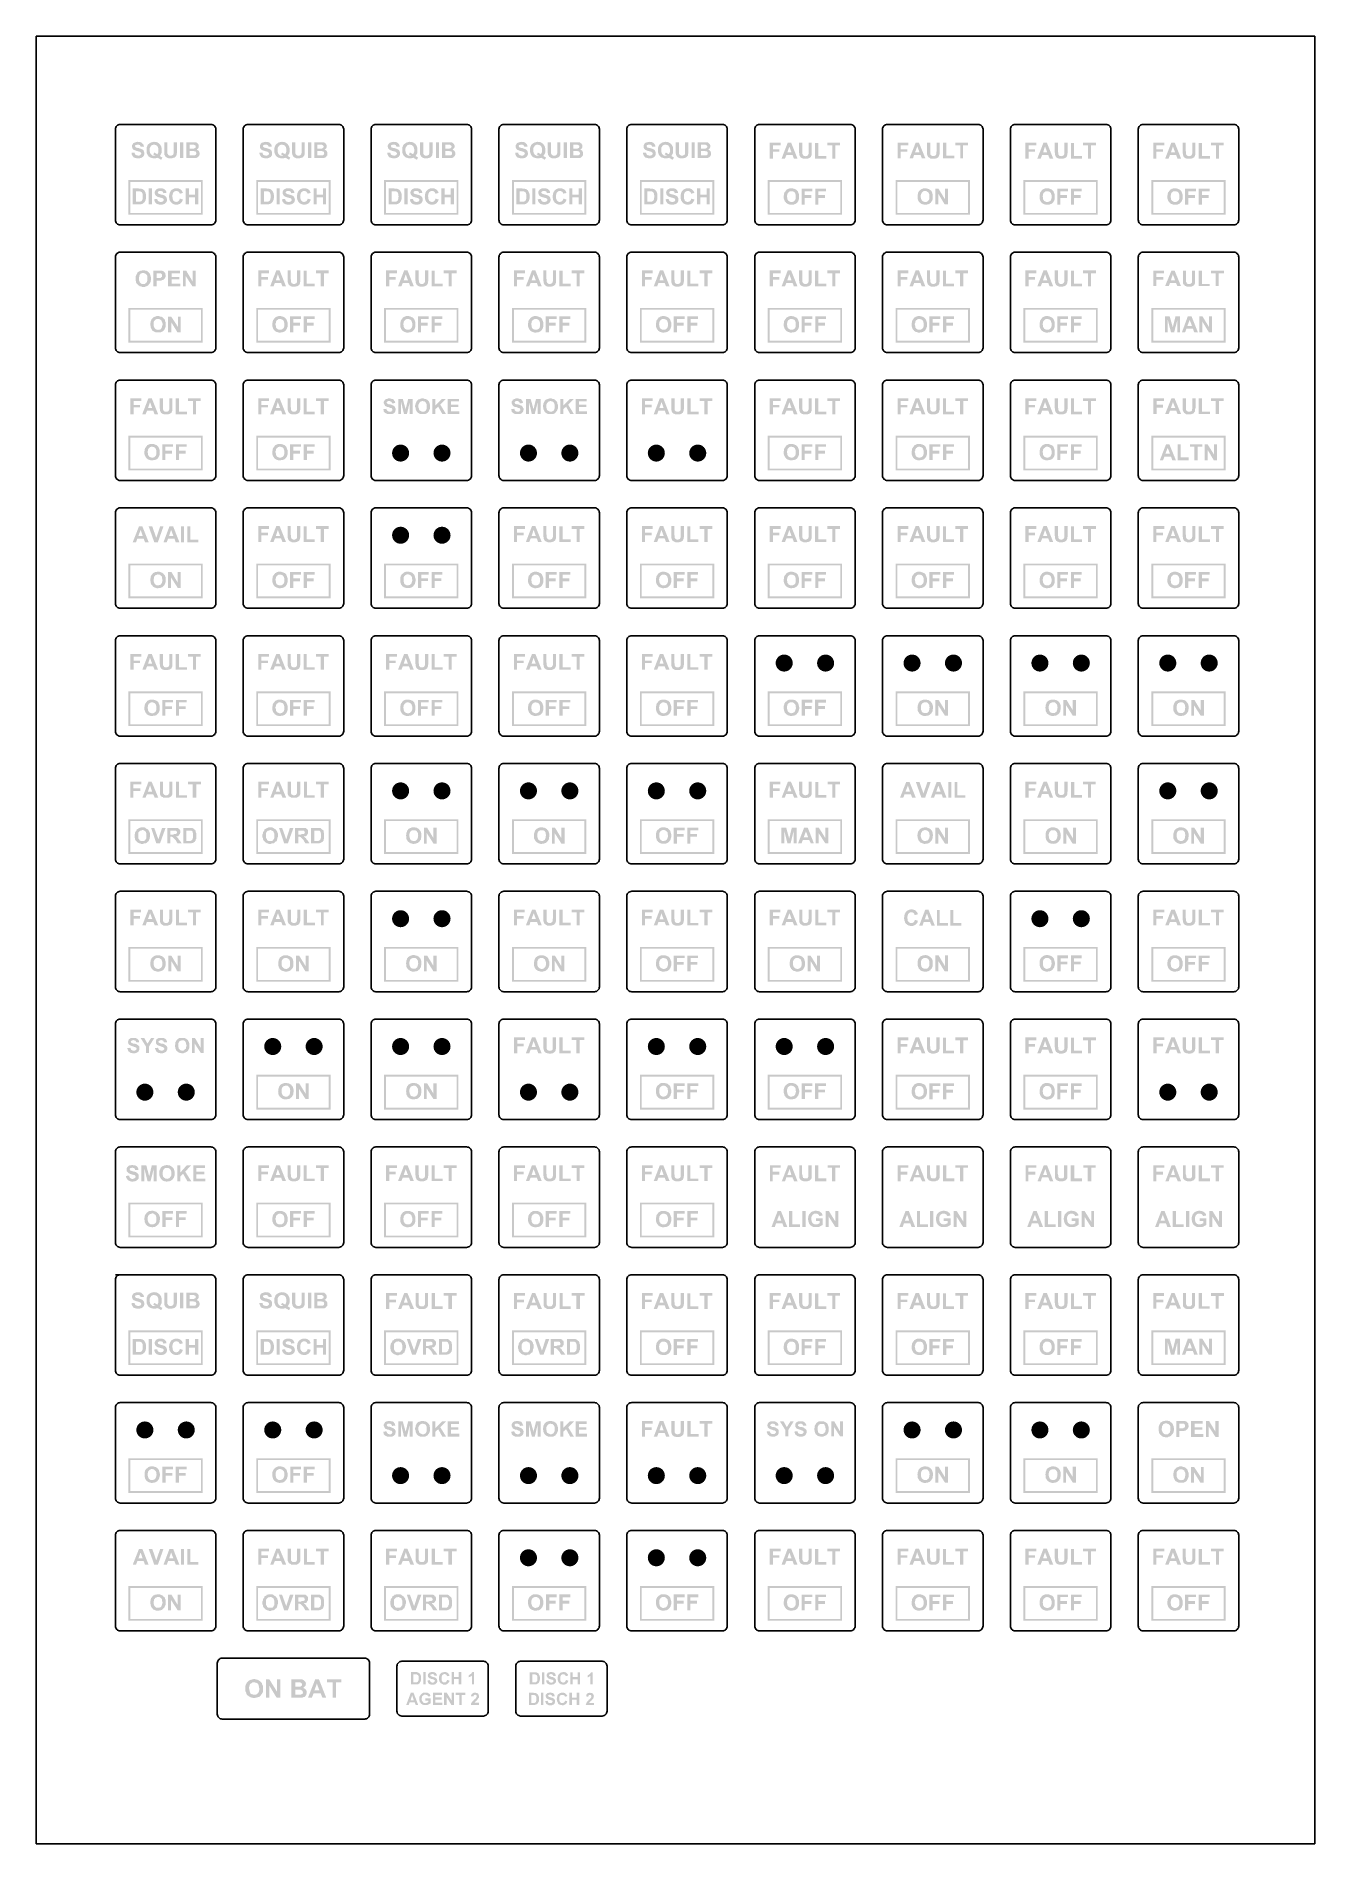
# Model space of a CAD drawing. Header units: millimetres. Extents: x 147 to 357, y 192 to 489.
import ezdxf

# ---------------------------------------------------------------- set-up
doc = ezdxf.new("R2010")
doc.units = ezdxf.units.MM

msp = doc.modelspace()

# ---------------------------------------------------------------- hatches: boundary and pattern name
h = msp.add_hatch(color=256)
h.paths.add_polyline_path([(165.13, 469.54), (165.21, 469.66), (165.25, 469.78), (165.25, 469.95), (165.25, 470.07), (165.21, 470.23), (165.17, 470.36), (165.13, 470.44), (165.01, 470.56), (164.88, 470.64), (164.8, 470.68), (164.68, 470.72), (164.52, 470.77), (164.31, 470.85), (164.27, 470.85), (164.07, 470.89), (163.9, 470.93), (163.82, 471.01), (163.74, 471.18), (163.82, 471.34), (163.86, 471.34), (164.02, 471.38), (164.19, 471.42), (164.23, 471.42), (164.39, 471.38), (164.52, 471.34), (164.6, 471.22), (164.68, 471.05), (165.21, 471.05), (165.17, 471.22), (165.13, 471.38), (165.05, 471.5), (164.92, 471.63), (164.84, 471.71), (164.72, 471.79), (164.56, 471.83), (164.39, 471.83), (164.19, 471.87), (164.15, 471.87), (163.98, 471.83), (163.82, 471.79), (163.7, 471.75), (163.57, 471.71), (163.45, 471.63), (163.37, 471.5), (163.33, 471.42), (163.25, 471.3), (163.25, 471.13), (163.25, 471.01), (163.29, 470.85), (163.37, 470.72), (163.49, 470.6), (163.57, 470.52), (163.74, 470.48), (163.9, 470.4), (164.07, 470.36), (164.23, 470.31), (164.39, 470.27), (164.52, 470.23), (164.56, 470.19), (164.68, 470.11), (164.76, 469.95), (164.72, 469.82), (164.6, 469.7), (164.56, 469.66), (164.43, 469.62), (164.23, 469.62), (164.15, 469.62), (163.98, 469.66), (163.86, 469.7), (163.78, 469.78), (163.7, 469.91), (163.66, 470.11), (163.17, 470.07), (163.17, 469.95), (163.21, 469.78), (163.29, 469.62), (163.37, 469.5), (163.45, 469.37), (163.57, 469.29), (163.7, 469.25), (163.86, 469.21), (164.02, 469.17), (164.23, 469.17), (164.31, 469.17), (164.52, 469.17), (164.64, 469.21), (164.8, 469.25), (164.92, 469.33), (165.05, 469.41)])
h.paths.add_polyline_path([(167.79, 469.54), (167.87, 469.62), (167.95, 469.78), (168.03, 469.91), (168.07, 469.99), (168.11, 470.15), (168.11, 470.31), (168.11, 470.52), (168.11, 470.64), (168.11, 470.81), (168.07, 470.97), (168.03, 471.13), (167.95, 471.26), (167.87, 471.38), (167.79, 471.5), (167.75, 471.54), (167.62, 471.63), (167.5, 471.71), (167.38, 471.79), (167.21, 471.83), (167.05, 471.83), (166.89, 471.87), (166.81, 471.87), (166.64, 471.83), (166.48, 471.79), (166.31, 471.75), (166.19, 471.67), (166.07, 471.58), (165.95, 471.5), (165.86, 471.42), (165.78, 471.3), (165.74, 471.18), (165.66, 471.01), (165.62, 470.85), (165.62, 470.68), (165.62, 470.52), (165.62, 470.4), (165.62, 470.19), (165.66, 470.03), (165.7, 469.91), (165.78, 469.74), (165.86, 469.62), (165.95, 469.5), (165.99, 469.46), (166.11, 469.37), (166.23, 469.29), (166.4, 469.25), (166.52, 469.21), (166.68, 469.17), (166.89, 469.17), (166.97, 469.17), (167.13, 469.17), (167.3, 469.21), (167.46, 469.25), (167.58, 469.17), (167.75, 469.09), (167.79, 469.05), (167.87, 469), (168.03, 468.92), (168.24, 469.29), (168.07, 469.37), (167.95, 469.46)])
h.paths.add_polyline_path([(166.6, 469.62), (166.48, 469.7), (166.36, 469.82), (166.31, 469.87), (166.23, 469.99), (166.19, 470.15), (166.15, 470.31), (166.15, 470.52), (166.15, 470.6), (166.15, 470.77), (166.19, 470.93), (166.27, 471.05), (166.36, 471.18), (166.4, 471.26), (166.56, 471.34), (166.68, 471.38), (166.85, 471.42), (166.97, 471.38), (167.13, 471.34), (167.26, 471.3), (167.38, 471.18), (167.42, 471.13), (167.5, 471.01), (167.54, 470.85), (167.58, 470.68), (167.58, 470.52), (167.58, 470.44), (167.58, 470.27), (167.54, 470.11), (167.46, 469.95), (167.38, 469.82), (167.34, 469.87), (167.17, 469.95), (167.05, 470.03), (166.89, 470.11), (166.72, 469.78), (166.76, 469.78), (166.93, 469.7), (167.05, 469.62), (167.01, 469.62), (166.85, 469.58), (166.76, 469.62)], flags=16)
h.paths.add_polyline_path([(170.4, 469.46), (170.45, 469.5), (170.53, 469.62), (170.57, 469.78), (170.57, 469.91), (170.61, 470.03), (170.61, 470.23), (170.61, 470.44), (170.61, 471.79), (170.08, 471.79), (170.08, 470.36), (170.08, 470.23), (170.08, 470.03), (170.04, 469.91), (170.04, 469.82), (169.91, 469.7), (169.75, 469.62), (169.59, 469.62), (169.55, 469.62), (169.38, 469.62), (169.22, 469.7), (169.14, 469.82), (169.06, 469.95), (169.06, 470.03), (169.06, 470.19), (169.06, 470.4), (169.06, 471.79), (168.52, 471.79), (168.52, 470.4), (168.52, 470.19), (168.52, 470.03), (168.56, 469.87), (168.56, 469.74), (168.65, 469.62), (168.73, 469.46), (168.77, 469.41), (168.89, 469.33), (169.01, 469.25), (169.1, 469.21), (169.22, 469.17), (169.38, 469.17), (169.59, 469.17), (169.63, 469.17), (169.79, 469.17), (169.96, 469.21), (170.08, 469.25), (170.16, 469.25), (170.28, 469.33)])
h.paths.add_polyline_path([(171.67, 471.79), (171.14, 471.79), (171.14, 469.21), (171.67, 469.21)])
h.paths.add_polyline_path([(174.04, 469.33), (174.04, 469.37), (174.17, 469.46), (174.25, 469.62), (174.29, 469.62), (174.33, 469.78), (174.33, 469.95), (174.33, 470.07), (174.29, 470.19), (174.21, 470.36), (174.13, 470.44), (174, 470.52), (173.84, 470.6), (173.88, 470.6), (174, 470.68), (174.13, 470.81), (174.13, 470.85), (174.21, 470.97), (174.21, 471.13), (174.21, 471.3), (174.13, 471.46), (174.04, 471.58), (173.92, 471.67), (173.84, 471.75), (173.68, 471.79), (173.55, 471.79), (173.39, 471.79), (173.19, 471.79), (172.16, 471.79), (172.16, 469.21), (173.06, 469.21), (173.27, 469.21), (173.43, 469.21), (173.6, 469.21), (173.68, 469.21), (173.76, 469.21), (173.88, 469.25)])
h.paths.add_polyline_path([(172.7, 469.66), (172.7, 470.36), (173.1, 470.36), (173.31, 470.34), (173.49, 470.33), (173.6, 470.31), (173.66, 470.28), (173.76, 470.19), (173.76, 470.15), (173.8, 469.99), (173.8, 469.91), (173.72, 469.74), (173.68, 469.7), (173.55, 469.66), (173.51, 469.66), (173.39, 469.66), (173.19, 469.66)], flags=16)
h.paths.add_polyline_path([(173.02, 470.77), (172.7, 470.77), (172.7, 471.38), (172.98, 471.38), (173.19, 471.38), (173.35, 471.38), (173.43, 471.38), (173.51, 471.34), (173.64, 471.26), (173.68, 471.22), (173.72, 471.09), (173.72, 471.01), (173.64, 470.89), (173.6, 470.85), (173.43, 470.77), (173.39, 470.77), (173.27, 470.77)], flags=16)
h = msp.add_hatch(color=256)
h.paths.add_polyline_path([(186.13, 469.54), (186.21, 469.66), (186.25, 469.78), (186.25, 469.95), (186.25, 470.07), (186.21, 470.23), (186.17, 470.36), (186.13, 470.44), (186.01, 470.56), (185.88, 470.64), (185.8, 470.68), (185.68, 470.72), (185.52, 470.77), (185.31, 470.85), (185.27, 470.85), (185.07, 470.89), (184.9, 470.93), (184.82, 471.01), (184.74, 471.18), (184.82, 471.34), (184.86, 471.34), (185.02, 471.38), (185.19, 471.42), (185.23, 471.42), (185.39, 471.38), (185.52, 471.34), (185.6, 471.22), (185.68, 471.05), (186.21, 471.05), (186.17, 471.22), (186.13, 471.38), (186.05, 471.5), (185.92, 471.63), (185.84, 471.71), (185.72, 471.79), (185.56, 471.83), (185.39, 471.83), (185.19, 471.87), (185.15, 471.87), (184.98, 471.83), (184.82, 471.79), (184.7, 471.75), (184.57, 471.71), (184.45, 471.63), (184.37, 471.5), (184.33, 471.42), (184.25, 471.3), (184.25, 471.13), (184.25, 471.01), (184.29, 470.85), (184.37, 470.72), (184.49, 470.6), (184.57, 470.52), (184.74, 470.48), (184.9, 470.4), (185.07, 470.36), (185.23, 470.31), (185.39, 470.27), (185.52, 470.23), (185.56, 470.19), (185.68, 470.11), (185.76, 469.95), (185.72, 469.82), (185.6, 469.7), (185.56, 469.66), (185.43, 469.62), (185.23, 469.62), (185.15, 469.62), (184.98, 469.66), (184.86, 469.7), (184.78, 469.78), (184.7, 469.91), (184.66, 470.11), (184.17, 470.07), (184.17, 469.95), (184.21, 469.78), (184.29, 469.62), (184.37, 469.5), (184.45, 469.37), (184.57, 469.29), (184.7, 469.25), (184.86, 469.21), (185.02, 469.17), (185.23, 469.17), (185.31, 469.17), (185.52, 469.17), (185.64, 469.21), (185.8, 469.25), (185.92, 469.33), (186.05, 469.41)])
h.paths.add_polyline_path([(188.79, 469.54), (188.87, 469.62), (188.95, 469.78), (189.03, 469.91), (189.07, 469.99), (189.11, 470.15), (189.11, 470.31), (189.11, 470.52), (189.11, 470.64), (189.11, 470.81), (189.07, 470.97), (189.03, 471.13), (188.95, 471.26), (188.87, 471.38), (188.79, 471.5), (188.75, 471.54), (188.62, 471.63), (188.5, 471.71), (188.38, 471.79), (188.21, 471.83), (188.05, 471.83), (187.89, 471.87), (187.81, 471.87), (187.64, 471.83), (187.48, 471.79), (187.31, 471.75), (187.19, 471.67), (187.07, 471.58), (186.95, 471.5), (186.86, 471.42), (186.78, 471.3), (186.74, 471.18), (186.66, 471.01), (186.62, 470.85), (186.62, 470.68), (186.62, 470.52), (186.62, 470.4), (186.62, 470.19), (186.66, 470.03), (186.7, 469.91), (186.78, 469.74), (186.86, 469.62), (186.95, 469.5), (186.99, 469.46), (187.11, 469.37), (187.23, 469.29), (187.4, 469.25), (187.52, 469.21), (187.68, 469.17), (187.89, 469.17), (187.97, 469.17), (188.13, 469.17), (188.3, 469.21), (188.46, 469.25), (188.58, 469.17), (188.75, 469.09), (188.79, 469.05), (188.87, 469), (189.03, 468.92), (189.24, 469.29), (189.07, 469.37), (188.95, 469.46)])
h.paths.add_polyline_path([(187.6, 469.62), (187.48, 469.7), (187.36, 469.82), (187.31, 469.87), (187.23, 469.99), (187.19, 470.15), (187.15, 470.31), (187.15, 470.52), (187.15, 470.6), (187.15, 470.77), (187.19, 470.93), (187.27, 471.05), (187.36, 471.18), (187.4, 471.26), (187.56, 471.34), (187.68, 471.38), (187.85, 471.42), (187.97, 471.38), (188.13, 471.34), (188.26, 471.3), (188.38, 471.18), (188.42, 471.13), (188.5, 471.01), (188.54, 470.85), (188.58, 470.68), (188.58, 470.52), (188.58, 470.44), (188.58, 470.27), (188.54, 470.11), (188.46, 469.95), (188.38, 469.82), (188.34, 469.87), (188.17, 469.95), (188.05, 470.03), (187.89, 470.11), (187.72, 469.78), (187.76, 469.78), (187.93, 469.7), (188.05, 469.62), (188.01, 469.62), (187.85, 469.58), (187.76, 469.62)], flags=16)
h.paths.add_polyline_path([(191.4, 469.46), (191.45, 469.5), (191.53, 469.62), (191.57, 469.78), (191.57, 469.91), (191.61, 470.03), (191.61, 470.23), (191.61, 470.44), (191.61, 471.79), (191.08, 471.79), (191.08, 470.36), (191.08, 470.23), (191.08, 470.03), (191.04, 469.91), (191.04, 469.82), (190.91, 469.7), (190.75, 469.62), (190.59, 469.62), (190.55, 469.62), (190.38, 469.62), (190.22, 469.7), (190.14, 469.82), (190.06, 469.95), (190.06, 470.03), (190.06, 470.19), (190.06, 470.4), (190.06, 471.79), (189.52, 471.79), (189.52, 470.4), (189.52, 470.19), (189.52, 470.03), (189.56, 469.87), (189.56, 469.74), (189.65, 469.62), (189.73, 469.46), (189.77, 469.41), (189.89, 469.33), (190.01, 469.25), (190.1, 469.21), (190.22, 469.17), (190.38, 469.17), (190.59, 469.17), (190.63, 469.17), (190.79, 469.17), (190.96, 469.21), (191.08, 469.25), (191.16, 469.25), (191.28, 469.33)])
h.paths.add_polyline_path([(192.67, 471.79), (192.14, 471.79), (192.14, 469.21), (192.67, 469.21)])
h.paths.add_polyline_path([(195.04, 469.33), (195.04, 469.37), (195.17, 469.46), (195.25, 469.62), (195.29, 469.62), (195.33, 469.78), (195.33, 469.95), (195.33, 470.07), (195.29, 470.19), (195.21, 470.36), (195.13, 470.44), (195, 470.52), (194.84, 470.6), (194.88, 470.6), (195, 470.68), (195.13, 470.81), (195.13, 470.85), (195.21, 470.97), (195.21, 471.13), (195.21, 471.3), (195.13, 471.46), (195.04, 471.58), (194.92, 471.67), (194.84, 471.75), (194.68, 471.79), (194.55, 471.79), (194.39, 471.79), (194.19, 471.79), (193.16, 471.79), (193.16, 469.21), (194.06, 469.21), (194.27, 469.21), (194.43, 469.21), (194.6, 469.21), (194.68, 469.21), (194.76, 469.21), (194.88, 469.25)])
h.paths.add_polyline_path([(193.7, 469.66), (193.7, 470.36), (194.1, 470.36), (194.31, 470.34), (194.49, 470.33), (194.6, 470.31), (194.66, 470.28), (194.76, 470.19), (194.76, 470.15), (194.8, 469.99), (194.8, 469.91), (194.72, 469.74), (194.68, 469.7), (194.55, 469.66), (194.51, 469.66), (194.39, 469.66), (194.19, 469.66)], flags=16)
h.paths.add_polyline_path([(194.02, 470.77), (193.7, 470.77), (193.7, 471.38), (193.98, 471.38), (194.19, 471.38), (194.35, 471.38), (194.43, 471.38), (194.51, 471.34), (194.64, 471.26), (194.68, 471.22), (194.72, 471.09), (194.72, 471.01), (194.64, 470.89), (194.6, 470.85), (194.43, 470.77), (194.39, 470.77), (194.27, 470.77)], flags=16)
h = msp.add_hatch(color=256)
h.paths.add_polyline_path([(207.13, 469.54), (207.21, 469.66), (207.25, 469.78), (207.25, 469.95), (207.25, 470.07), (207.21, 470.23), (207.17, 470.36), (207.13, 470.44), (207.01, 470.56), (206.88, 470.64), (206.8, 470.68), (206.68, 470.72), (206.52, 470.77), (206.31, 470.85), (206.27, 470.85), (206.07, 470.89), (205.9, 470.93), (205.82, 471.01), (205.74, 471.18), (205.82, 471.34), (205.86, 471.34), (206.02, 471.38), (206.19, 471.42), (206.23, 471.42), (206.39, 471.38), (206.52, 471.34), (206.6, 471.22), (206.68, 471.05), (207.21, 471.05), (207.17, 471.22), (207.13, 471.38), (207.05, 471.5), (206.92, 471.63), (206.84, 471.71), (206.72, 471.79), (206.56, 471.83), (206.39, 471.83), (206.19, 471.87), (206.15, 471.87), (205.98, 471.83), (205.82, 471.79), (205.7, 471.75), (205.57, 471.71), (205.45, 471.63), (205.37, 471.5), (205.33, 471.42), (205.25, 471.3), (205.25, 471.13), (205.25, 471.01), (205.29, 470.85), (205.37, 470.72), (205.49, 470.6), (205.57, 470.52), (205.74, 470.48), (205.9, 470.4), (206.07, 470.36), (206.23, 470.31), (206.39, 470.27), (206.52, 470.23), (206.56, 470.19), (206.68, 470.11), (206.76, 469.95), (206.72, 469.82), (206.6, 469.7), (206.56, 469.66), (206.43, 469.62), (206.23, 469.62), (206.15, 469.62), (205.98, 469.66), (205.86, 469.7), (205.78, 469.78), (205.7, 469.91), (205.66, 470.11), (205.17, 470.07), (205.17, 469.95), (205.21, 469.78), (205.29, 469.62), (205.37, 469.5), (205.45, 469.37), (205.57, 469.29), (205.7, 469.25), (205.86, 469.21), (206.02, 469.17), (206.23, 469.17), (206.31, 469.17), (206.52, 469.17), (206.64, 469.21), (206.8, 469.25), (206.92, 469.33), (207.05, 469.41)])
h.paths.add_polyline_path([(209.79, 469.54), (209.87, 469.62), (209.95, 469.78), (210.03, 469.91), (210.07, 469.99), (210.11, 470.15), (210.11, 470.31), (210.11, 470.52), (210.11, 470.64), (210.11, 470.81), (210.07, 470.97), (210.03, 471.13), (209.95, 471.26), (209.87, 471.38), (209.79, 471.5), (209.75, 471.54), (209.62, 471.63), (209.5, 471.71), (209.38, 471.79), (209.21, 471.83), (209.05, 471.83), (208.89, 471.87), (208.81, 471.87), (208.64, 471.83), (208.48, 471.79), (208.31, 471.75), (208.19, 471.67), (208.07, 471.58), (207.95, 471.5), (207.86, 471.42), (207.78, 471.3), (207.74, 471.18), (207.66, 471.01), (207.62, 470.85), (207.62, 470.68), (207.62, 470.52), (207.62, 470.4), (207.62, 470.19), (207.66, 470.03), (207.7, 469.91), (207.78, 469.74), (207.86, 469.62), (207.95, 469.5), (207.99, 469.46), (208.11, 469.37), (208.23, 469.29), (208.4, 469.25), (208.52, 469.21), (208.68, 469.17), (208.89, 469.17), (208.97, 469.17), (209.13, 469.17), (209.3, 469.21), (209.46, 469.25), (209.58, 469.17), (209.75, 469.09), (209.79, 469.05), (209.87, 469), (210.03, 468.92), (210.24, 469.29), (210.07, 469.37), (209.95, 469.46)])
h.paths.add_polyline_path([(208.6, 469.62), (208.48, 469.7), (208.36, 469.82), (208.31, 469.87), (208.23, 469.99), (208.19, 470.15), (208.15, 470.31), (208.15, 470.52), (208.15, 470.6), (208.15, 470.77), (208.19, 470.93), (208.27, 471.05), (208.36, 471.18), (208.4, 471.26), (208.56, 471.34), (208.68, 471.38), (208.85, 471.42), (208.97, 471.38), (209.13, 471.34), (209.26, 471.3), (209.38, 471.18), (209.42, 471.13), (209.5, 471.01), (209.54, 470.85), (209.58, 470.68), (209.58, 470.52), (209.58, 470.44), (209.58, 470.27), (209.54, 470.11), (209.46, 469.95), (209.38, 469.82), (209.34, 469.87), (209.17, 469.95), (209.05, 470.03), (208.89, 470.11), (208.72, 469.78), (208.76, 469.78), (208.93, 469.7), (209.05, 469.62), (209.01, 469.62), (208.85, 469.58), (208.76, 469.62)], flags=16)
h.paths.add_polyline_path([(212.4, 469.46), (212.45, 469.5), (212.53, 469.62), (212.57, 469.78), (212.57, 469.91), (212.61, 470.03), (212.61, 470.23), (212.61, 470.44), (212.61, 471.79), (212.08, 471.79), (212.08, 470.36), (212.08, 470.23), (212.08, 470.03), (212.04, 469.91), (212.04, 469.82), (211.91, 469.7), (211.75, 469.62), (211.59, 469.62), (211.55, 469.62), (211.38, 469.62), (211.22, 469.7), (211.14, 469.82), (211.06, 469.95), (211.06, 470.03), (211.06, 470.19), (211.06, 470.4), (211.06, 471.79), (210.52, 471.79), (210.52, 470.4), (210.52, 470.19), (210.52, 470.03), (210.56, 469.87), (210.56, 469.74), (210.65, 469.62), (210.73, 469.46), (210.77, 469.41), (210.89, 469.33), (211.01, 469.25), (211.1, 469.21), (211.22, 469.17), (211.38, 469.17), (211.59, 469.17), (211.63, 469.17), (211.79, 469.17), (211.96, 469.21), (212.08, 469.25), (212.16, 469.25), (212.28, 469.33)])
h.paths.add_polyline_path([(213.67, 471.79), (213.14, 471.79), (213.14, 469.21), (213.67, 469.21)])
h.paths.add_polyline_path([(216.04, 469.33), (216.04, 469.37), (216.17, 469.46), (216.25, 469.62), (216.29, 469.62), (216.33, 469.78), (216.33, 469.95), (216.33, 470.07), (216.29, 470.19), (216.21, 470.36), (216.13, 470.44), (216, 470.52), (215.84, 470.6), (215.88, 470.6), (216, 470.68), (216.13, 470.81), (216.13, 470.85), (216.21, 470.97), (216.21, 471.13), (216.21, 471.3), (216.13, 471.46), (216.04, 471.58), (215.92, 471.67), (215.84, 471.75), (215.68, 471.79), (215.55, 471.79), (215.39, 471.79), (215.19, 471.79), (214.16, 471.79), (214.16, 469.21), (215.06, 469.21), (215.27, 469.21), (215.43, 469.21), (215.6, 469.21), (215.68, 469.21), (215.76, 469.21), (215.88, 469.25)])
h.paths.add_polyline_path([(214.7, 469.66), (214.7, 470.36), (215.1, 470.36), (215.31, 470.34), (215.49, 470.33), (215.6, 470.31), (215.66, 470.28), (215.76, 470.19), (215.76, 470.15), (215.8, 469.99), (215.8, 469.91), (215.72, 469.74), (215.68, 469.7), (215.55, 469.66), (215.51, 469.66), (215.39, 469.66), (215.19, 469.66)], flags=16)
h.paths.add_polyline_path([(215.02, 470.77), (214.7, 470.77), (214.7, 471.38), (214.98, 471.38), (215.19, 471.38), (215.35, 471.38), (215.43, 471.38), (215.51, 471.34), (215.64, 471.26), (215.68, 471.22), (215.72, 471.09), (215.72, 471.01), (215.64, 470.89), (215.6, 470.85), (215.43, 470.77), (215.39, 470.77), (215.27, 470.77)], flags=16)
h = msp.add_hatch(color=256)
h.paths.add_polyline_path([(228.13, 469.54), (228.21, 469.66), (228.25, 469.78), (228.25, 469.95), (228.25, 470.07), (228.21, 470.23), (228.17, 470.36), (228.13, 470.44), (228.01, 470.56), (227.88, 470.64), (227.8, 470.68), (227.68, 470.72), (227.52, 470.77), (227.31, 470.85), (227.27, 470.85), (227.07, 470.89), (226.9, 470.93), (226.82, 471.01), (226.74, 471.18), (226.82, 471.34), (226.86, 471.34), (227.02, 471.38), (227.19, 471.42), (227.23, 471.42), (227.39, 471.38), (227.52, 471.34), (227.6, 471.22), (227.68, 471.05), (228.21, 471.05), (228.17, 471.22), (228.13, 471.38), (228.05, 471.5), (227.92, 471.63), (227.84, 471.71), (227.72, 471.79), (227.56, 471.83), (227.39, 471.83), (227.19, 471.87), (227.15, 471.87), (226.98, 471.83), (226.82, 471.79), (226.7, 471.75), (226.57, 471.71), (226.45, 471.63), (226.37, 471.5), (226.33, 471.42), (226.25, 471.3), (226.25, 471.13), (226.25, 471.01), (226.29, 470.85), (226.37, 470.72), (226.49, 470.6), (226.57, 470.52), (226.74, 470.48), (226.9, 470.4), (227.07, 470.36), (227.23, 470.31), (227.39, 470.27), (227.52, 470.23), (227.56, 470.19), (227.68, 470.11), (227.76, 469.95), (227.72, 469.82), (227.6, 469.7), (227.56, 469.66), (227.43, 469.62), (227.23, 469.62), (227.15, 469.62), (226.98, 469.66), (226.86, 469.7), (226.78, 469.78), (226.7, 469.91), (226.66, 470.11), (226.17, 470.07), (226.17, 469.95), (226.21, 469.78), (226.29, 469.62), (226.37, 469.5), (226.45, 469.37), (226.57, 469.29), (226.7, 469.25), (226.86, 469.21), (227.02, 469.17), (227.23, 469.17), (227.31, 469.17), (227.52, 469.17), (227.64, 469.21), (227.8, 469.25), (227.92, 469.33), (228.05, 469.41)])
h.paths.add_polyline_path([(230.79, 469.54), (230.87, 469.62), (230.95, 469.78), (231.03, 469.91), (231.07, 469.99), (231.11, 470.15), (231.11, 470.31), (231.11, 470.52), (231.11, 470.64), (231.11, 470.81), (231.07, 470.97), (231.03, 471.13), (230.95, 471.26), (230.87, 471.38), (230.79, 471.5), (230.75, 471.54), (230.62, 471.63), (230.5, 471.71), (230.38, 471.79), (230.21, 471.83), (230.05, 471.83), (229.89, 471.87), (229.81, 471.87), (229.64, 471.83), (229.48, 471.79), (229.31, 471.75), (229.19, 471.67), (229.07, 471.58), (228.95, 471.5), (228.86, 471.42), (228.78, 471.3), (228.74, 471.18), (228.66, 471.01), (228.62, 470.85), (228.62, 470.68), (228.62, 470.52), (228.62, 470.4), (228.62, 470.19), (228.66, 470.03), (228.7, 469.91), (228.78, 469.74), (228.86, 469.62), (228.95, 469.5), (228.99, 469.46), (229.11, 469.37), (229.23, 469.29), (229.4, 469.25), (229.52, 469.21), (229.68, 469.17), (229.89, 469.17), (229.97, 469.17), (230.13, 469.17), (230.3, 469.21), (230.46, 469.25), (230.58, 469.17), (230.75, 469.09), (230.79, 469.05), (230.87, 469), (231.03, 468.92), (231.24, 469.29), (231.07, 469.37), (230.95, 469.46)])
h.paths.add_polyline_path([(229.6, 469.62), (229.48, 469.7), (229.36, 469.82), (229.31, 469.87), (229.23, 469.99), (229.19, 470.15), (229.15, 470.31), (229.15, 470.52), (229.15, 470.6), (229.15, 470.77), (229.19, 470.93), (229.27, 471.05), (229.36, 471.18), (229.4, 471.26), (229.56, 471.34), (229.68, 471.38), (229.85, 471.42), (229.97, 471.38), (230.13, 471.34), (230.26, 471.3), (230.38, 471.18), (230.42, 471.13), (230.5, 471.01), (230.54, 470.85), (230.58, 470.68), (230.58, 470.52), (230.58, 470.44), (230.58, 470.27), (230.54, 470.11), (230.46, 469.95), (230.38, 469.82), (230.34, 469.87), (230.17, 469.95), (230.05, 470.03), (229.89, 470.11), (229.72, 469.78), (229.76, 469.78), (229.93, 469.7), (230.05, 469.62), (230.01, 469.62), (229.85, 469.58), (229.76, 469.62)], flags=16)
h.paths.add_polyline_path([(233.4, 469.46), (233.45, 469.5), (233.53, 469.62), (233.57, 469.78), (233.57, 469.91), (233.61, 470.03), (233.61, 470.23), (233.61, 470.44), (233.61, 471.79), (233.08, 471.79), (233.08, 470.36), (233.08, 470.23), (233.08, 470.03), (233.04, 469.91), (233.04, 469.82), (232.91, 469.7), (232.75, 469.62), (232.59, 469.62), (232.55, 469.62), (232.38, 469.62), (232.22, 469.7), (232.14, 469.82), (232.06, 469.95), (232.06, 470.03), (232.06, 470.19), (232.06, 470.4), (232.06, 471.79), (231.52, 471.79), (231.52, 470.4), (231.52, 470.19), (231.52, 470.03), (231.56, 469.87), (231.56, 469.74), (231.65, 469.62), (231.73, 469.46), (231.77, 469.41), (231.89, 469.33), (232.01, 469.25), (232.1, 469.21), (232.22, 469.17), (232.38, 469.17), (232.59, 469.17), (232.63, 469.17), (232.79, 469.17), (232.96, 469.21), (233.08, 469.25), (233.16, 469.25), (233.28, 469.33)])
h.paths.add_polyline_path([(234.67, 471.79), (234.14, 471.79), (234.14, 469.21), (234.67, 469.21)])
h.paths.add_polyline_path([(237.04, 469.33), (237.04, 469.37), (237.17, 469.46), (237.25, 469.62), (237.29, 469.62), (237.33, 469.78), (237.33, 469.95), (237.33, 470.07), (237.29, 470.19), (237.21, 470.36), (237.13, 470.44), (237, 470.52), (236.84, 470.6), (236.88, 470.6), (237, 470.68), (237.13, 470.81), (237.13, 470.85), (237.21, 470.97), (237.21, 471.13), (237.21, 471.3), (237.13, 471.46), (237.04, 471.58), (236.92, 471.67), (236.84, 471.75), (236.68, 471.79), (236.55, 471.79), (236.39, 471.79), (236.19, 471.79), (235.16, 471.79), (235.16, 469.21), (236.06, 469.21), (236.27, 469.21), (236.43, 469.21), (236.6, 469.21), (236.68, 469.21), (236.76, 469.21), (236.88, 469.25)])
h.paths.add_polyline_path([(235.7, 469.66), (235.7, 470.36), (236.1, 470.36), (236.31, 470.34), (236.49, 470.33), (236.6, 470.31), (236.66, 470.28), (236.76, 470.19), (236.76, 470.15), (236.8, 469.99), (236.8, 469.91), (236.72, 469.74), (236.68, 469.7), (236.55, 469.66), (236.51, 469.66), (236.39, 469.66), (236.19, 469.66)], flags=16)
h.paths.add_polyline_path([(236.02, 470.77), (235.7, 470.77), (235.7, 471.38), (235.98, 471.38), (236.19, 471.38), (236.35, 471.38), (236.43, 471.38), (236.51, 471.34), (236.64, 471.26), (236.68, 471.22), (236.72, 471.09), (236.72, 471.01), (236.64, 470.89), (236.6, 470.85), (236.43, 470.77), (236.39, 470.77), (236.27, 470.77)], flags=16)
h = msp.add_hatch(color=256)
h.paths.add_polyline_path([(249.13, 469.54), (249.21, 469.66), (249.25, 469.78), (249.25, 469.95), (249.25, 470.07), (249.21, 470.23), (249.17, 470.36), (249.13, 470.44), (249.01, 470.56), (248.88, 470.64), (248.8, 470.68), (248.68, 470.72), (248.52, 470.77), (248.31, 470.85), (248.27, 470.85), (248.07, 470.89), (247.9, 470.93), (247.82, 471.01), (247.74, 471.18), (247.82, 471.34), (247.86, 471.34), (248.02, 471.38), (248.19, 471.42), (248.23, 471.42), (248.39, 471.38), (248.52, 471.34), (248.6, 471.22), (248.68, 471.05), (249.21, 471.05), (249.17, 471.22), (249.13, 471.38), (249.05, 471.5), (248.92, 471.63), (248.84, 471.71), (248.72, 471.79), (248.56, 471.83), (248.39, 471.83), (248.19, 471.87), (248.15, 471.87), (247.98, 471.83), (247.82, 471.79), (247.7, 471.75), (247.57, 471.71), (247.45, 471.63), (247.37, 471.5), (247.33, 471.42), (247.25, 471.3), (247.25, 471.13), (247.25, 471.01), (247.29, 470.85), (247.37, 470.72), (247.49, 470.6), (247.57, 470.52), (247.74, 470.48), (247.9, 470.4), (248.07, 470.36), (248.23, 470.31), (248.39, 470.27), (248.52, 470.23), (248.56, 470.19), (248.68, 470.11), (248.76, 469.95), (248.72, 469.82), (248.6, 469.7), (248.56, 469.66), (248.43, 469.62), (248.23, 469.62), (248.15, 469.62), (247.98, 469.66), (247.86, 469.7), (247.78, 469.78), (247.7, 469.91), (247.66, 470.11), (247.17, 470.07), (247.17, 469.95), (247.21, 469.78), (247.29, 469.62), (247.37, 469.5), (247.45, 469.37), (247.57, 469.29), (247.7, 469.25), (247.86, 469.21), (248.02, 469.17), (248.23, 469.17), (248.31, 469.17), (248.52, 469.17), (248.64, 469.21), (248.8, 469.25), (248.92, 469.33), (249.05, 469.41)])
h.paths.add_polyline_path([(251.79, 469.54), (251.87, 469.62), (251.95, 469.78), (252.03, 469.91), (252.07, 469.99), (252.11, 470.15), (252.11, 470.31), (252.11, 470.52), (252.11, 470.64), (252.11, 470.81), (252.07, 470.97), (252.03, 471.13), (251.95, 471.26), (251.87, 471.38), (251.79, 471.5), (251.75, 471.54), (251.62, 471.63), (251.5, 471.71), (251.38, 471.79), (251.21, 471.83), (251.05, 471.83), (250.89, 471.87), (250.81, 471.87), (250.64, 471.83), (250.48, 471.79), (250.31, 471.75), (250.19, 471.67), (250.07, 471.58), (249.95, 471.5), (249.86, 471.42), (249.78, 471.3), (249.74, 471.18), (249.66, 471.01), (249.62, 470.85), (249.62, 470.68), (249.62, 470.52), (249.62, 470.4), (249.62, 470.19), (249.66, 470.03), (249.7, 469.91), (249.78, 469.74), (249.86, 469.62), (249.95, 469.5), (249.99, 469.46), (250.11, 469.37), (250.23, 469.29), (250.4, 469.25), (250.52, 469.21), (250.68, 469.17), (250.89, 469.17), (250.97, 469.17), (251.13, 469.17), (251.3, 469.21), (251.46, 469.25), (251.58, 469.17), (251.75, 469.09), (251.79, 469.05), (251.87, 469), (252.03, 468.92), (252.24, 469.29), (252.07, 469.37), (251.95, 469.46)])
h.paths.add_polyline_path([(250.6, 469.62), (250.48, 469.7), (250.36, 469.82), (250.31, 469.87), (250.23, 469.99), (250.19, 470.15), (250.15, 470.31), (250.15, 470.52), (250.15, 470.6), (250.15, 470.77), (250.19, 470.93), (250.27, 471.05), (250.36, 471.18), (250.4, 471.26), (250.56, 471.34), (250.68, 471.38), (250.85, 471.42), (250.97, 471.38), (251.13, 471.34), (251.26, 471.3), (251.38, 471.18), (251.42, 471.13), (251.5, 471.01), (251.54, 470.85), (251.58, 470.68), (251.58, 470.52), (251.58, 470.44), (251.58, 470.27), (251.54, 470.11), (251.46, 469.95), (251.38, 469.82), (251.34, 469.87), (251.17, 469.95), (251.05, 470.03), (250.89, 470.11), (250.72, 469.78), (250.76, 469.78), (250.93, 469.7), (251.05, 469.62), (251.01, 469.62), (250.85, 469.58), (250.76, 469.62)], flags=16)
h.paths.add_polyline_path([(254.4, 469.46), (254.45, 469.5), (254.53, 469.62), (254.57, 469.78), (254.57, 469.91), (254.61, 470.03), (254.61, 470.23), (254.61, 470.44), (254.61, 471.79), (254.08, 471.79), (254.08, 470.36), (254.08, 470.23), (254.08, 470.03), (254.04, 469.91), (254.04, 469.82), (253.91, 469.7), (253.75, 469.62), (253.59, 469.62), (253.55, 469.62), (253.38, 469.62), (253.22, 469.7), (253.14, 469.82), (253.06, 469.95), (253.06, 470.03), (253.06, 470.19), (253.06, 470.4), (253.06, 471.79), (252.52, 471.79), (252.52, 470.4), (252.52, 470.19), (252.52, 470.03), (252.56, 469.87), (252.56, 469.74), (252.65, 469.62), (252.73, 469.46), (252.77, 469.41), (252.89, 469.33), (253.01, 469.25), (253.1, 469.21), (253.22, 469.17), (253.38, 469.17), (253.59, 469.17), (253.63, 469.17), (253.79, 469.17), (253.96, 469.21), (254.08, 469.25), (254.16, 469.25), (254.28, 469.33)])
h.paths.add_polyline_path([(255.67, 471.79), (255.14, 471.79), (255.14, 469.21), (255.67, 469.21)])
h.paths.add_polyline_path([(258.04, 469.33), (258.04, 469.37), (258.17, 469.46), (258.25, 469.62), (258.29, 469.62), (258.33, 469.78), (258.33, 469.95), (258.33, 470.07), (258.29, 470.19), (258.21, 470.36), (258.13, 470.44), (258, 470.52), (257.84, 470.6), (257.88, 470.6), (258, 470.68), (258.13, 470.81), (258.13, 470.85), (258.21, 470.97), (258.21, 471.13), (258.21, 471.3), (258.13, 471.46), (258.04, 471.58), (257.92, 471.67), (257.84, 471.75), (257.68, 471.79), (257.55, 471.79), (257.39, 471.79), (257.19, 471.79), (256.16, 471.79), (256.16, 469.21), (257.06, 469.21), (257.27, 469.21), (257.43, 469.21), (257.6, 469.21), (257.68, 469.21), (257.76, 469.21), (257.88, 469.25)])
h.paths.add_polyline_path([(256.7, 469.66), (256.7, 470.36), (257.1, 470.36), (257.31, 470.34), (257.49, 470.33), (257.6, 470.31), (257.66, 470.28), (257.76, 470.19), (257.76, 470.15), (257.8, 469.99), (257.8, 469.91), (257.72, 469.74), (257.68, 469.7), (257.55, 469.66), (257.51, 469.66), (257.39, 469.66), (257.19, 469.66)], flags=16)
h.paths.add_polyline_path([(257.02, 470.77), (256.7, 470.77), (256.7, 471.38), (256.98, 471.38), (257.19, 471.38), (257.35, 471.38), (257.43, 471.38), (257.51, 471.34), (257.64, 471.26), (257.68, 471.22), (257.72, 471.09), (257.72, 471.01), (257.64, 470.89), (257.6, 470.85), (257.43, 470.77), (257.39, 470.77), (257.27, 470.77)], flags=16)
h = msp.add_hatch(color=256)
h.paths.add_polyline_path([(269.56, 470.65), (268.49, 470.65), (268.49, 471.27), (269.76, 471.27), (269.76, 471.73), (267.97, 471.73), (267.97, 469.12), (268.49, 469.12), (268.49, 470.23), (269.56, 470.23)])
h.paths.add_polyline_path([(271.49, 471.73), (270.93, 471.73), (269.92, 469.12), (270.48, 469.12), (270.71, 469.7), (271.72, 469.7), (271.94, 469.12), (272.53, 469.12)])
h.paths.add_polyline_path([(271.55, 470.13), (270.87, 470.13), (271.19, 471.11)], flags=16)
h.paths.add_polyline_path([(274.72, 469.38), (274.78, 469.54), (274.85, 469.7), (274.85, 469.8), (274.88, 469.97), (274.88, 470.13), (274.88, 470.36), (274.88, 471.73), (274.36, 471.73), (274.36, 470.29), (274.36, 470.13), (274.36, 469.97), (274.33, 469.83), (274.29, 469.74), (274.19, 469.61), (274.16, 469.61), (274.03, 469.54), (273.87, 469.51), (273.8, 469.51), (273.64, 469.54), (273.51, 469.61), (273.41, 469.74), (273.35, 469.87), (273.35, 469.93), (273.35, 470.1), (273.31, 470.32), (273.31, 471.73), (272.79, 471.73), (272.79, 470.32), (272.79, 470.13), (272.82, 469.93), (272.82, 469.8), (272.86, 469.67), (272.92, 469.51), (272.99, 469.38), (273.02, 469.34), (273.15, 469.25), (273.31, 469.15), (273.38, 469.15), (273.51, 469.08), (273.67, 469.08), (273.87, 469.08), (273.9, 469.08), (274.06, 469.08), (274.23, 469.12), (274.36, 469.15), (274.42, 469.18), (274.55, 469.25), (274.68, 469.34)])
h.paths.add_polyline_path([(277.26, 469.54), (275.95, 469.54), (275.95, 471.7), (275.43, 471.7), (275.43, 469.12), (277.26, 469.12)])
h.paths.add_polyline_path([(278.76, 471.27), (279.54, 471.27), (279.54, 471.73), (277.45, 471.73), (277.45, 471.27), (278.24, 471.27), (278.24, 469.12), (278.76, 469.12)])
h = msp.add_hatch(color=256)
h.paths.add_polyline_path([(290.56, 470.65), (289.49, 470.65), (289.49, 471.27), (290.74, 471.27), (290.74, 471.72), (288.96, 471.72), (288.96, 469.13), (289.49, 469.13), (289.49, 470.25), (290.56, 470.25)])
h.paths.add_polyline_path([(292.48, 471.72), (291.94, 471.72), (290.92, 469.13), (291.5, 469.13), (291.67, 469.71), (292.74, 469.71), (292.97, 469.13), (293.55, 469.13)])
h.paths.add_polyline_path([(292.57, 470.16), (291.85, 470.16), (292.21, 471.14)], flags=16)
h.paths.add_polyline_path([(295.68, 469.4), (295.77, 469.53), (295.82, 469.71), (295.86, 469.8), (295.86, 469.98), (295.86, 470.16), (295.86, 470.34), (295.86, 471.72), (295.37, 471.72), (295.37, 470.29), (295.33, 470.16), (295.33, 469.98), (295.33, 469.85), (295.28, 469.76), (295.19, 469.62), (295.15, 469.62), (295.02, 469.53), (294.84, 469.53), (294.79, 469.53), (294.66, 469.53), (294.52, 469.62), (294.39, 469.71), (294.35, 469.89), (294.35, 469.93), (294.35, 470.11), (294.35, 470.29), (294.35, 471.72), (293.81, 471.72), (293.81, 470.34), (293.81, 470.11), (293.81, 469.93), (293.81, 469.8), (293.86, 469.67), (293.9, 469.53), (293.99, 469.4), (294.04, 469.35), (294.17, 469.27), (294.3, 469.18), (294.35, 469.13), (294.48, 469.09), (294.66, 469.09), (294.88, 469.09), (295.06, 469.09), (295.24, 469.13), (295.37, 469.18), (295.42, 469.18), (295.55, 469.27), (295.68, 469.35)])
h.paths.add_polyline_path([(298.27, 469.58), (296.98, 469.58), (296.98, 471.72), (296.44, 471.72), (296.44, 469.13), (298.27, 469.13)])
h.paths.add_polyline_path([(299.74, 471.27), (300.54, 471.27), (300.54, 471.72), (298.45, 471.72), (298.45, 471.27), (299.25, 471.27), (299.25, 469.13), (299.74, 469.13)])
h = msp.add_hatch(color=256)
h.paths.add_polyline_path([(311.56, 470.65), (310.49, 470.65), (310.49, 471.27), (311.76, 471.27), (311.76, 471.73), (309.97, 471.73), (309.97, 469.12), (310.49, 469.12), (310.49, 470.23), (311.56, 470.23)])
h.paths.add_polyline_path([(313.49, 471.73), (312.93, 471.73), (311.92, 469.12), (312.48, 469.12), (312.71, 469.7), (313.72, 469.7), (313.94, 469.12), (314.53, 469.12)])
h.paths.add_polyline_path([(313.55, 470.13), (312.87, 470.13), (313.19, 471.11)], flags=16)
h.paths.add_polyline_path([(316.72, 469.38), (316.78, 469.54), (316.85, 469.7), (316.85, 469.8), (316.88, 469.97), (316.88, 470.13), (316.88, 470.36), (316.88, 471.73), (316.36, 471.73), (316.36, 470.29), (316.36, 470.13), (316.36, 469.97), (316.33, 469.83), (316.29, 469.74), (316.19, 469.61), (316.16, 469.61), (316.03, 469.54), (315.87, 469.51), (315.8, 469.51), (315.64, 469.54), (315.51, 469.61), (315.41, 469.74), (315.35, 469.87), (315.35, 469.93), (315.35, 470.1), (315.31, 470.32), (315.31, 471.73), (314.79, 471.73), (314.79, 470.32), (314.79, 470.13), (314.82, 469.93), (314.82, 469.8), (314.86, 469.67), (314.92, 469.51), (314.99, 469.38), (315.02, 469.34), (315.15, 469.25), (315.31, 469.15), (315.38, 469.15), (315.51, 469.08), (315.67, 469.08), (315.87, 469.08), (315.9, 469.08), (316.06, 469.08), (316.23, 469.12), (316.36, 469.15), (316.42, 469.18), (316.55, 469.25), (316.68, 469.34)])
h.paths.add_polyline_path([(319.26, 469.54), (317.95, 469.54), (317.95, 471.7), (317.43, 471.7), (317.43, 469.12), (319.26, 469.12)])
h.paths.add_polyline_path([(320.76, 471.27), (321.54, 471.27), (321.54, 471.73), (319.45, 471.73), (319.45, 471.27), (320.24, 471.27), (320.24, 469.12), (320.76, 469.12)])
h = msp.add_hatch(color=256)
h.paths.add_polyline_path([(332.56, 470.65), (331.49, 470.65), (331.49, 471.27), (332.76, 471.27), (332.76, 471.73), (330.97, 471.73), (330.97, 469.12), (331.49, 469.12), (331.49, 470.23), (332.56, 470.23)])
h.paths.add_polyline_path([(334.49, 471.73), (333.93, 471.73), (332.92, 469.12), (333.48, 469.12), (333.71, 469.7), (334.72, 469.7), (334.94, 469.12), (335.53, 469.12)])
h.paths.add_polyline_path([(334.55, 470.13), (333.87, 470.13), (334.19, 471.11)], flags=16)
h.paths.add_polyline_path([(337.72, 469.38), (337.78, 469.54), (337.85, 469.7), (337.85, 469.8), (337.88, 469.97), (337.88, 470.13), (337.88, 470.36), (337.88, 471.73), (337.36, 471.73), (337.36, 470.29), (337.36, 470.13), (337.36, 469.97), (337.33, 469.83), (337.29, 469.74), (337.19, 469.61), (337.16, 469.61), (337.03, 469.54), (336.87, 469.51), (336.8, 469.51), (336.64, 469.54), (336.51, 469.61), (336.41, 469.74), (336.35, 469.87), (336.35, 469.93), (336.35, 470.1), (336.31, 470.32), (336.31, 471.73), (335.79, 471.73), (335.79, 470.32), (335.79, 470.13), (335.82, 469.93), (335.82, 469.8), (335.86, 469.67), (335.92, 469.51), (335.99, 469.38), (336.02, 469.34), (336.15, 469.25), (336.31, 469.15), (336.38, 469.15), (336.51, 469.08), (336.67, 469.08), (336.87, 469.08), (336.9, 469.08), (337.06, 469.08), (337.23, 469.12), (337.36, 469.15), (337.42, 469.18), (337.55, 469.25), (337.68, 469.34)])
h.paths.add_polyline_path([(340.26, 469.54), (338.95, 469.54), (338.95, 471.7), (338.43, 471.7), (338.43, 469.12), (340.26, 469.12)])
h.paths.add_polyline_path([(341.76, 471.27), (342.54, 471.27), (342.54, 471.73), (340.45, 471.73), (340.45, 471.27), (341.24, 471.27), (341.24, 469.12), (341.76, 469.12)])
h = msp.add_hatch(color=256)
h.paths.add_polyline_path([(162.95, 465.28), (174.55, 465.28), (174.55, 460.18), (162.95, 460.18)], flags=16)
h.paths.add_polyline_path([(162.65, 465.58), (174.85, 465.58), (174.85, 459.88), (162.65, 459.88)])
h = msp.add_hatch(color=256)
h.paths.add_polyline_path([(165.5, 463.35), (165.46, 463.49), (165.39, 463.64), (165.31, 463.79), (165.22, 463.91), (165.12, 463.99), (164.98, 464.09), (164.82, 464.14), (164.7, 464.17), (164.53, 464.18), (164.33, 464.2), (163.37, 464.2), (163.37, 461.58), (164.35, 461.58), (164.52, 461.6), (164.68, 461.61), (164.82, 461.64), (164.93, 461.68), (165.06, 461.76), (165.19, 461.86), (165.23, 461.89), (165.32, 462.01), (165.41, 462.15), (165.47, 462.31), (165.49, 462.36), (165.52, 462.52), (165.54, 462.69), (165.54, 462.87), (165.54, 463.01), (165.53, 463.19)])
h.paths.add_polyline_path([(165, 463.09), (165.01, 462.88), (165, 462.72), (164.98, 462.54), (164.96, 462.42), (164.9, 462.28), (164.82, 462.16), (164.76, 462.12), (164.6, 462.05), (164.48, 462.04), (164.29, 462.02), (163.89, 462.02), (163.89, 463.76), (164.14, 463.76), (164.27, 463.76), (164.45, 463.75), (164.56, 463.73), (164.67, 463.69), (164.81, 463.61), (164.89, 463.51), (164.96, 463.35), (164.98, 463.25)], flags=16)
h.paths.add_polyline_path([(166.5, 464.2), (165.98, 464.2), (165.98, 461.58), (166.5, 461.58)])
h.paths.add_polyline_path([(168.84, 462.82), (168.73, 462.94), (168.59, 463.03), (168.52, 463.06), (168.38, 463.12), (168.22, 463.17), (168.03, 463.21), (167.99, 463.23), (167.78, 463.28), (167.63, 463.34), (167.54, 463.39), (167.52, 463.4), (167.47, 463.55), (167.47, 463.58), (167.55, 463.7), (167.58, 463.73), (167.73, 463.79), (167.91, 463.8), (167.93, 463.8), (168.11, 463.77), (168.23, 463.72), (168.25, 463.72), (168.33, 463.6), (168.38, 463.43), (168.9, 463.45), (168.9, 463.46), (168.89, 463.62), (168.84, 463.77), (168.75, 463.91), (168.64, 464.02), (168.56, 464.09), (168.43, 464.16), (168.28, 464.2), (168.1, 464.22), (167.91, 464.24), (167.88, 464.24), (167.7, 464.22), (167.54, 464.2), (167.4, 464.14), (167.31, 464.1), (167.18, 464.01), (167.07, 463.88), (167.05, 463.83), (166.98, 463.68), (166.96, 463.51), (166.98, 463.4), (167.02, 463.25), (167.09, 463.12), (167.2, 462.99), (167.31, 462.91), (167.43, 462.84), (167.59, 462.79), (167.8, 462.73), (167.93, 462.69), (168.11, 462.65), (168.22, 462.61), (168.28, 462.6), (168.4, 462.5), (168.41, 462.5), (168.45, 462.35), (168.44, 462.23), (168.33, 462.09), (168.28, 462.06), (168.12, 462.01), (167.95, 461.98), (167.85, 462), (167.7, 462.04), (167.57, 462.1), (167.51, 462.17), (167.43, 462.31), (167.37, 462.49), (166.87, 462.43), (166.88, 462.32), (166.94, 462.16), (166.99, 462.01), (167.09, 461.89), (167.18, 461.78), (167.29, 461.69), (167.43, 461.63), (167.58, 461.58), (167.76, 461.56), (167.95, 461.54), (168.04, 461.54), (168.21, 461.56), (168.37, 461.6), (168.51, 461.64), (168.63, 461.71), (168.75, 461.8), (168.86, 461.93), (168.92, 462.04), (168.97, 462.19), (168.99, 462.35), (168.97, 462.46), (168.94, 462.62), (168.88, 462.76)])
h.paths.add_polyline_path([(169.9, 462.53), (169.89, 462.71), (169.87, 462.91), (169.87, 462.98), (169.89, 463.17), (169.93, 463.34), (169.98, 463.47), (170.05, 463.58), (170.09, 463.62), (170.22, 463.72), (170.35, 463.77), (170.52, 463.79), (170.58, 463.79), (170.75, 463.75), (170.88, 463.68), (170.91, 463.64), (171.01, 463.51), (171.08, 463.35), (171.6, 463.47), (171.57, 463.54), (171.5, 463.7), (171.42, 463.84), (171.32, 463.95), (171.29, 463.98), (171.17, 464.07), (171.04, 464.14), (170.88, 464.2), (170.72, 464.22), (170.54, 464.24), (170.53, 464.24), (170.37, 464.22), (170.2, 464.2), (170.05, 464.14), (169.91, 464.07), (169.78, 463.99), (169.67, 463.88), (169.6, 463.8), (169.52, 463.68), (169.45, 463.54), (169.4, 463.39), (169.37, 463.23), (169.34, 463.06), (169.33, 462.87), (169.33, 462.77), (169.35, 462.6), (169.38, 462.43), (169.42, 462.28), (169.49, 462.15), (169.57, 462.02), (169.67, 461.9), (169.78, 461.8), (169.9, 461.71), (170.04, 461.64), (170.19, 461.58), (170.35, 461.56), (170.52, 461.54), (170.61, 461.54), (170.78, 461.57), (170.94, 461.61), (171.08, 461.67), (171.21, 461.75), (171.28, 461.82), (171.38, 461.93), (171.47, 462.06), (171.54, 462.21), (171.6, 462.39), (171.09, 462.54), (171.04, 462.38), (170.97, 462.24), (170.87, 462.13), (170.82, 462.09), (170.68, 462.02), (170.52, 462), (170.46, 462), (170.31, 462.02), (170.17, 462.09), (170.05, 462.2), (170.01, 462.25), (169.96, 462.38)])
h.paths.add_polyline_path([(172.58, 462.73), (173.6, 462.73), (173.6, 461.58), (174.12, 461.58), (174.12, 464.2), (173.6, 464.2), (173.6, 463.17), (172.58, 463.17), (172.58, 464.2), (172.05, 464.2), (172.05, 461.58), (172.58, 461.58)])
h = msp.add_hatch(color=256)
h.paths.add_polyline_path([(183.95, 465.28), (195.55, 465.28), (195.55, 460.18), (183.95, 460.18)], flags=16)
h.paths.add_polyline_path([(183.65, 465.58), (195.85, 465.58), (195.85, 459.88), (183.65, 459.88)])
h = msp.add_hatch(color=256)
h.paths.add_polyline_path([(186.5, 463.35), (186.46, 463.49), (186.39, 463.64), (186.31, 463.79), (186.22, 463.91), (186.12, 463.99), (185.98, 464.09), (185.82, 464.14), (185.7, 464.17), (185.53, 464.18), (185.33, 464.2), (184.37, 464.2), (184.37, 461.58), (185.35, 461.58), (185.52, 461.6), (185.68, 461.61), (185.82, 461.64), (185.93, 461.68), (186.06, 461.76), (186.19, 461.86), (186.23, 461.89), (186.32, 462.01), (186.41, 462.15), (186.47, 462.31), (186.49, 462.36), (186.52, 462.52), (186.54, 462.69), (186.54, 462.87), (186.54, 463.01), (186.53, 463.19)])
h.paths.add_polyline_path([(186, 463.09), (186.01, 462.88), (186, 462.72), (185.98, 462.54), (185.96, 462.42), (185.9, 462.28), (185.82, 462.16), (185.76, 462.12), (185.6, 462.05), (185.48, 462.04), (185.29, 462.02), (184.89, 462.02), (184.89, 463.76), (185.14, 463.76), (185.27, 463.76), (185.45, 463.75), (185.56, 463.73), (185.67, 463.69), (185.81, 463.61), (185.89, 463.51), (185.96, 463.35), (185.98, 463.25)], flags=16)
h.paths.add_polyline_path([(187.5, 464.2), (186.98, 464.2), (186.98, 461.58), (187.5, 461.58)])
h.paths.add_polyline_path([(189.84, 462.82), (189.73, 462.94), (189.59, 463.03), (189.52, 463.06), (189.38, 463.12), (189.22, 463.17), (189.03, 463.21), (188.99, 463.23), (188.78, 463.28), (188.63, 463.34), (188.54, 463.39), (188.52, 463.4), (188.47, 463.55), (188.47, 463.58), (188.55, 463.7), (188.58, 463.73), (188.73, 463.79), (188.91, 463.8), (188.93, 463.8), (189.11, 463.77), (189.23, 463.72), (189.25, 463.72), (189.33, 463.6), (189.38, 463.43), (189.9, 463.45), (189.9, 463.46), (189.89, 463.62), (189.84, 463.77), (189.75, 463.91), (189.64, 464.02), (189.56, 464.09), (189.43, 464.16), (189.28, 464.2), (189.1, 464.22), (188.91, 464.24), (188.88, 464.24), (188.7, 464.22), (188.54, 464.2), (188.4, 464.14), (188.31, 464.1), (188.18, 464.01), (188.07, 463.88), (188.05, 463.83), (187.98, 463.68), (187.96, 463.51), (187.98, 463.4), (188.02, 463.25), (188.09, 463.12), (188.2, 462.99), (188.31, 462.91), (188.43, 462.84), (188.59, 462.79), (188.8, 462.73), (188.93, 462.69), (189.11, 462.65), (189.22, 462.61), (189.28, 462.6), (189.4, 462.5), (189.41, 462.5), (189.45, 462.35), (189.44, 462.23), (189.33, 462.09), (189.28, 462.06), (189.12, 462.01), (188.95, 461.98), (188.85, 462), (188.7, 462.04), (188.57, 462.1), (188.51, 462.17), (188.43, 462.31), (188.37, 462.49), (187.87, 462.43), (187.88, 462.32), (187.94, 462.16), (187.99, 462.01), (188.09, 461.89), (188.18, 461.78), (188.29, 461.69), (188.43, 461.63), (188.58, 461.58), (188.76, 461.56), (188.95, 461.54), (189.04, 461.54), (189.21, 461.56), (189.37, 461.6), (189.51, 461.64), (189.63, 461.71), (189.75, 461.8), (189.86, 461.93), (189.92, 462.04), (189.97, 462.19), (189.99, 462.35), (189.97, 462.46), (189.94, 462.62), (189.88, 462.76)])
h.paths.add_polyline_path([(190.9, 462.53), (190.89, 462.71), (190.87, 462.91), (190.87, 462.98), (190.89, 463.17), (190.93, 463.34), (190.98, 463.47), (191.05, 463.58), (191.09, 463.62), (191.22, 463.72), (191.35, 463.77), (191.52, 463.79), (191.58, 463.79), (191.75, 463.75), (191.88, 463.68), (191.91, 463.64), (192.01, 463.51), (192.08, 463.35), (192.6, 463.47), (192.57, 463.54), (192.5, 463.7), (192.42, 463.84), (192.32, 463.95), (192.29, 463.98), (192.17, 464.07), (192.04, 464.14), (191.88, 464.2), (191.72, 464.22), (191.54, 464.24), (191.53, 464.24), (191.37, 464.22), (191.2, 464.2), (191.05, 464.14), (190.91, 464.07), (190.78, 463.99), (190.67, 463.88), (190.6, 463.8), (190.52, 463.68), (190.45, 463.54), (190.4, 463.39), (190.37, 463.23), (190.34, 463.06), (190.33, 462.87), (190.33, 462.77), (190.35, 462.6), (190.38, 462.43), (190.42, 462.28), (190.49, 462.15), (190.57, 462.02), (190.67, 461.9), (190.78, 461.8), (190.9, 461.71), (191.04, 461.64), (191.19, 461.58), (191.35, 461.56), (191.52, 461.54), (191.61, 461.54), (191.78, 461.57), (191.94, 461.61), (192.08, 461.67), (192.21, 461.75), (192.28, 461.82), (192.38, 461.93), (192.47, 462.06), (192.54, 462.21), (192.6, 462.39), (192.09, 462.54), (192.04, 462.38), (191.97, 462.24), (191.87, 462.13), (191.82, 462.09), (191.68, 462.02), (191.52, 462), (191.46, 462), (191.31, 462.02), (191.17, 462.09), (191.05, 462.2), (191.01, 462.25), (190.96, 462.38)])
h.paths.add_polyline_path([(193.58, 462.73), (194.6, 462.73), (194.6, 461.58), (195.12, 461.58), (195.12, 464.2), (194.6, 464.2), (194.6, 463.17), (193.58, 463.17), (193.58, 464.2), (193.05, 464.2), (193.05, 461.58), (193.58, 461.58)])
h = msp.add_hatch(color=256)
h.paths.add_polyline_path([(204.95, 465.28), (216.55, 465.28), (216.55, 460.18), (204.95, 460.18)], flags=16)
h.paths.add_polyline_path([(204.65, 465.58), (216.85, 465.58), (216.85, 459.88), (204.65, 459.88)])
h = msp.add_hatch(color=256)
h.paths.add_polyline_path([(207.5, 463.35), (207.46, 463.49), (207.39, 463.64), (207.31, 463.79), (207.22, 463.91), (207.12, 463.99), (206.98, 464.09), (206.82, 464.14), (206.7, 464.17), (206.53, 464.18), (206.33, 464.2), (205.37, 464.2), (205.37, 461.58), (206.35, 461.58), (206.52, 461.6), (206.68, 461.61), (206.82, 461.64), (206.93, 461.68), (207.06, 461.76), (207.19, 461.86), (207.23, 461.89), (207.32, 462.01), (207.41, 462.15), (207.47, 462.31), (207.49, 462.36), (207.52, 462.52), (207.54, 462.69), (207.54, 462.87), (207.54, 463.01), (207.53, 463.19)])
h.paths.add_polyline_path([(207, 463.09), (207.01, 462.88), (207, 462.72), (206.98, 462.54), (206.96, 462.42), (206.9, 462.28), (206.82, 462.16), (206.76, 462.12), (206.6, 462.05), (206.48, 462.04), (206.29, 462.02), (205.89, 462.02), (205.89, 463.76), (206.14, 463.76), (206.27, 463.76), (206.45, 463.75), (206.56, 463.73), (206.67, 463.69), (206.81, 463.61), (206.89, 463.51), (206.96, 463.35), (206.98, 463.25)], flags=16)
h.paths.add_polyline_path([(208.5, 464.2), (207.98, 464.2), (207.98, 461.58), (208.5, 461.58)])
h.paths.add_polyline_path([(210.84, 462.82), (210.73, 462.94), (210.59, 463.03), (210.52, 463.06), (210.38, 463.12), (210.22, 463.17), (210.03, 463.21), (209.99, 463.23), (209.78, 463.28), (209.63, 463.34), (209.54, 463.39), (209.52, 463.4), (209.47, 463.55), (209.47, 463.58), (209.55, 463.7), (209.58, 463.73), (209.73, 463.79), (209.91, 463.8), (209.93, 463.8), (210.11, 463.77), (210.23, 463.72), (210.25, 463.72), (210.33, 463.6), (210.38, 463.43), (210.9, 463.45), (210.9, 463.46), (210.89, 463.62), (210.84, 463.77), (210.75, 463.91), (210.64, 464.02), (210.56, 464.09), (210.43, 464.16), (210.28, 464.2), (210.1, 464.22), (209.91, 464.24), (209.88, 464.24), (209.7, 464.22), (209.54, 464.2), (209.4, 464.14), (209.31, 464.1), (209.18, 464.01), (209.07, 463.88), (209.05, 463.83), (208.98, 463.68), (208.96, 463.51), (208.98, 463.4), (209.02, 463.25), (209.09, 463.12), (209.2, 462.99), (209.31, 462.91), (209.43, 462.84), (209.59, 462.79), (209.8, 462.73), (209.93, 462.69), (210.11, 462.65), (210.22, 462.61), (210.28, 462.6), (210.4, 462.5), (210.41, 462.5), (210.45, 462.35), (210.44, 462.23), (210.33, 462.09), (210.28, 462.06), (210.12, 462.01), (209.95, 461.98), (209.85, 462), (209.7, 462.04), (209.57, 462.1), (209.51, 462.17), (209.43, 462.31), (209.37, 462.49), (208.87, 462.43), (208.88, 462.32), (208.94, 462.16), (208.99, 462.01), (209.09, 461.89), (209.18, 461.78), (209.29, 461.69), (209.43, 461.63), (209.58, 461.58), (209.76, 461.56), (209.95, 461.54), (210.04, 461.54), (210.21, 461.56), (210.37, 461.6), (210.51, 461.64), (210.63, 461.71), (210.75, 461.8), (210.86, 461.93), (210.92, 462.04), (210.97, 462.19), (210.99, 462.35), (210.97, 462.46), (210.94, 462.62), (210.88, 462.76)])
h.paths.add_polyline_path([(211.9, 462.53), (211.89, 462.71), (211.87, 462.91), (211.87, 462.98), (211.89, 463.17), (211.93, 463.34), (211.98, 463.47), (212.05, 463.58), (212.09, 463.62), (212.22, 463.72), (212.35, 463.77), (212.52, 463.79), (212.58, 463.79), (212.75, 463.75), (212.88, 463.68), (212.91, 463.64), (213.01, 463.51), (213.08, 463.35), (213.6, 463.47), (213.57, 463.54), (213.5, 463.7), (213.42, 463.84), (213.32, 463.95), (213.29, 463.98), (213.17, 464.07), (213.04, 464.14), (212.88, 464.2), (212.72, 464.22), (212.54, 464.24), (212.53, 464.24), (212.37, 464.22), (212.2, 464.2), (212.05, 464.14), (211.91, 464.07), (211.78, 463.99), (211.67, 463.88), (211.6, 463.8), (211.52, 463.68), (211.45, 463.54), (211.4, 463.39), (211.37, 463.23), (211.34, 463.06), (211.33, 462.87), (211.33, 462.77), (211.35, 462.6), (211.38, 462.43), (211.42, 462.28), (211.49, 462.15), (211.57, 462.02), (211.67, 461.9), (211.78, 461.8), (211.9, 461.71), (212.04, 461.64), (212.19, 461.58), (212.35, 461.56), (212.52, 461.54), (212.61, 461.54), (212.78, 461.57), (212.94, 461.61), (213.08, 461.67), (213.21, 461.75), (213.28, 461.82), (213.38, 461.93), (213.47, 462.06), (213.54, 462.21), (213.6, 462.39), (213.09, 462.54), (213.04, 462.38), (212.97, 462.24), (212.87, 462.13), (212.82, 462.09), (212.68, 462.02), (212.52, 462), (212.46, 462), (212.31, 462.02), (212.17, 462.09), (212.05, 462.2), (212.01, 462.25), (211.96, 462.38)])
h.paths.add_polyline_path([(214.58, 462.73), (215.6, 462.73), (215.6, 461.58), (216.12, 461.58), (216.12, 464.2), (215.6, 464.2), (215.6, 463.17), (214.58, 463.17), (214.58, 464.2), (214.05, 464.2), (214.05, 461.58), (214.58, 461.58)])
h = msp.add_hatch(color=256)
h.paths.add_polyline_path([(225.95, 465.28), (237.55, 465.28), (237.55, 460.18), (225.95, 460.18)], flags=16)
h.paths.add_polyline_path([(225.65, 465.58), (237.85, 465.58), (237.85, 459.88), (225.65, 459.88)])
h = msp.add_hatch(color=256)
h.paths.add_polyline_path([(228.5, 463.35), (228.46, 463.49), (228.39, 463.64), (228.31, 463.79), (228.22, 463.91), (228.12, 463.99), (227.98, 464.09), (227.82, 464.14), (227.7, 464.17), (227.53, 464.18), (227.33, 464.2), (226.37, 464.2), (226.37, 461.58), (227.35, 461.58), (227.52, 461.6), (227.68, 461.61), (227.82, 461.64), (227.93, 461.68), (228.06, 461.76), (228.19, 461.86), (228.23, 461.89), (228.32, 462.01), (228.41, 462.15), (228.47, 462.31), (228.49, 462.36), (228.52, 462.52), (228.54, 462.69), (228.54, 462.87), (228.54, 463.01), (228.53, 463.19)])
h.paths.add_polyline_path([(228, 463.09), (228.01, 462.88), (228, 462.72), (227.98, 462.54), (227.96, 462.42), (227.9, 462.28), (227.82, 462.16), (227.76, 462.12), (227.6, 462.05), (227.48, 462.04), (227.29, 462.02), (226.89, 462.02), (226.89, 463.76), (227.14, 463.76), (227.27, 463.76), (227.45, 463.75), (227.56, 463.73), (227.67, 463.69), (227.81, 463.61), (227.89, 463.51), (227.96, 463.35), (227.98, 463.25)], flags=16)
h.paths.add_polyline_path([(229.5, 464.2), (228.98, 464.2), (228.98, 461.58), (229.5, 461.58)])
h.paths.add_polyline_path([(231.84, 462.82), (231.73, 462.94), (231.59, 463.03), (231.52, 463.06), (231.38, 463.12), (231.22, 463.17), (231.03, 463.21), (230.99, 463.23), (230.78, 463.28), (230.63, 463.34), (230.54, 463.39), (230.52, 463.4), (230.47, 463.55), (230.47, 463.58), (230.55, 463.7), (230.58, 463.73), (230.73, 463.79), (230.91, 463.8), (230.93, 463.8), (231.11, 463.77), (231.23, 463.72), (231.25, 463.72), (231.33, 463.6), (231.38, 463.43), (231.9, 463.45), (231.9, 463.46), (231.89, 463.62), (231.84, 463.77), (231.75, 463.91), (231.64, 464.02), (231.56, 464.09), (231.43, 464.16), (231.28, 464.2), (231.1, 464.22), (230.91, 464.24), (230.88, 464.24), (230.7, 464.22), (230.54, 464.2), (230.4, 464.14), (230.31, 464.1), (230.18, 464.01), (230.07, 463.88), (230.05, 463.83), (229.98, 463.68), (229.96, 463.51), (229.98, 463.4), (230.02, 463.25), (230.09, 463.12), (230.2, 462.99), (230.31, 462.91), (230.43, 462.84), (230.59, 462.79), (230.8, 462.73), (230.93, 462.69), (231.11, 462.65), (231.22, 462.61), (231.28, 462.6), (231.4, 462.5), (231.41, 462.5), (231.45, 462.35), (231.44, 462.23), (231.33, 462.09), (231.28, 462.06), (231.12, 462.01), (230.95, 461.98), (230.85, 462), (230.7, 462.04), (230.57, 462.1), (230.51, 462.17), (230.43, 462.31), (230.37, 462.49), (229.87, 462.43), (229.88, 462.32), (229.94, 462.16), (229.99, 462.01), (230.09, 461.89), (230.18, 461.78), (230.29, 461.69), (230.43, 461.63), (230.58, 461.58), (230.76, 461.56), (230.95, 461.54), (231.04, 461.54), (231.21, 461.56), (231.37, 461.6), (231.51, 461.64), (231.63, 461.71), (231.75, 461.8), (231.86, 461.93), (231.92, 462.04), (231.97, 462.19), (231.99, 462.35), (231.97, 462.46), (231.94, 462.62), (231.88, 462.76)])
h.paths.add_polyline_path([(232.9, 462.53), (232.89, 462.71), (232.87, 462.91), (232.87, 462.98), (232.89, 463.17), (232.93, 463.34), (232.98, 463.47), (233.05, 463.58), (233.09, 463.62), (233.22, 463.72), (233.35, 463.77), (233.52, 463.79), (233.58, 463.79), (233.75, 463.75), (233.88, 463.68), (233.91, 463.64), (234.01, 463.51), (234.08, 463.35), (234.6, 463.47), (234.57, 463.54), (234.5, 463.7), (234.42, 463.84), (234.32, 463.95), (234.29, 463.98), (234.17, 464.07), (234.04, 464.14), (233.88, 464.2), (233.72, 464.22), (233.54, 464.24), (233.53, 464.24), (233.37, 464.22), (233.2, 464.2), (233.05, 464.14), (232.91, 464.07), (232.78, 463.99), (232.67, 463.88), (232.6, 463.8), (232.52, 463.68), (232.45, 463.54), (232.4, 463.39), (232.37, 463.23), (232.34, 463.06), (232.33, 462.87), (232.33, 462.77), (232.35, 462.6), (232.38, 462.43), (232.42, 462.28), (232.49, 462.15), (232.57, 462.02), (232.67, 461.9), (232.78, 461.8), (232.9, 461.71), (233.04, 461.64), (233.19, 461.58), (233.35, 461.56), (233.52, 461.54), (233.61, 461.54), (233.78, 461.57), (233.94, 461.61), (234.08, 461.67), (234.21, 461.75), (234.28, 461.82), (234.38, 461.93), (234.47, 462.06), (234.54, 462.21), (234.6, 462.39), (234.09, 462.54), (234.04, 462.38), (233.97, 462.24), (233.87, 462.13), (233.82, 462.09), (233.68, 462.02), (233.52, 462), (233.46, 462), (233.31, 462.02), (233.17, 462.09), (233.05, 462.2), (233.01, 462.25), (232.96, 462.38)])
h.paths.add_polyline_path([(235.58, 462.73), (236.6, 462.73), (236.6, 461.58), (237.12, 461.58), (237.12, 464.2), (236.6, 464.2), (236.6, 463.17), (235.58, 463.17), (235.58, 464.2), (235.05, 464.2), (235.05, 461.58), (235.58, 461.58)])
h = msp.add_hatch(color=256)
h.paths.add_polyline_path([(246.95, 465.28), (258.55, 465.28), (258.55, 460.18), (246.95, 460.18)], flags=16)
h.paths.add_polyline_path([(246.65, 465.58), (258.85, 465.58), (258.85, 459.88), (246.65, 459.88)])
h = msp.add_hatch(color=256)
h.paths.add_polyline_path([(249.5, 463.35), (249.46, 463.49), (249.39, 463.64), (249.31, 463.79), (249.22, 463.91), (249.12, 463.99), (248.98, 464.09), (248.82, 464.14), (248.7, 464.17), (248.53, 464.18), (248.33, 464.2), (247.37, 464.2), (247.37, 461.58), (248.35, 461.58), (248.52, 461.6), (248.68, 461.61), (248.82, 461.64), (248.93, 461.68), (249.06, 461.76), (249.19, 461.86), (249.23, 461.89), (249.32, 462.01), (249.41, 462.15), (249.47, 462.31), (249.49, 462.36), (249.52, 462.52), (249.54, 462.69), (249.54, 462.87), (249.54, 463.01), (249.53, 463.19)])
h.paths.add_polyline_path([(249, 463.09), (249.01, 462.88), (249, 462.72), (248.98, 462.54), (248.96, 462.42), (248.9, 462.28), (248.82, 462.16), (248.76, 462.12), (248.6, 462.05), (248.48, 462.04), (248.29, 462.02), (247.89, 462.02), (247.89, 463.76), (248.14, 463.76), (248.27, 463.76), (248.45, 463.75), (248.56, 463.73), (248.67, 463.69), (248.81, 463.61), (248.89, 463.51), (248.96, 463.35), (248.98, 463.25)], flags=16)
h.paths.add_polyline_path([(250.5, 464.2), (249.98, 464.2), (249.98, 461.58), (250.5, 461.58)])
h.paths.add_polyline_path([(252.84, 462.82), (252.73, 462.94), (252.59, 463.03), (252.52, 463.06), (252.38, 463.12), (252.22, 463.17), (252.03, 463.21), (251.99, 463.23), (251.78, 463.28), (251.63, 463.34), (251.54, 463.39), (251.52, 463.4), (251.47, 463.55), (251.47, 463.58), (251.55, 463.7), (251.58, 463.73), (251.73, 463.79), (251.91, 463.8), (251.93, 463.8), (252.11, 463.77), (252.23, 463.72), (252.25, 463.72), (252.33, 463.6), (252.38, 463.43), (252.9, 463.45), (252.9, 463.46), (252.89, 463.62), (252.84, 463.77), (252.75, 463.91), (252.64, 464.02), (252.56, 464.09), (252.43, 464.16), (252.28, 464.2), (252.1, 464.22), (251.91, 464.24), (251.88, 464.24), (251.7, 464.22), (251.54, 464.2), (251.4, 464.14), (251.31, 464.1), (251.18, 464.01), (251.07, 463.88), (251.05, 463.83), (250.98, 463.68), (250.96, 463.51), (250.98, 463.4), (251.02, 463.25), (251.09, 463.12), (251.2, 462.99), (251.31, 462.91), (251.43, 462.84), (251.59, 462.79), (251.8, 462.73), (251.93, 462.69), (252.11, 462.65), (252.22, 462.61), (252.28, 462.6), (252.4, 462.5), (252.41, 462.5), (252.45, 462.35), (252.44, 462.23), (252.33, 462.09), (252.28, 462.06), (252.12, 462.01), (251.95, 461.98), (251.85, 462), (251.7, 462.04), (251.57, 462.1), (251.51, 462.17), (251.43, 462.31), (251.37, 462.49), (250.87, 462.43), (250.88, 462.32), (250.94, 462.16), (250.99, 462.01), (251.09, 461.89), (251.18, 461.78), (251.29, 461.69), (251.43, 461.63), (251.58, 461.58), (251.76, 461.56), (251.95, 461.54), (252.04, 461.54), (252.21, 461.56), (252.37, 461.6), (252.51, 461.64), (252.63, 461.71), (252.75, 461.8), (252.86, 461.93), (252.92, 462.04), (252.97, 462.19), (252.99, 462.35), (252.97, 462.46), (252.94, 462.62), (252.88, 462.76)])
h.paths.add_polyline_path([(253.9, 462.53), (253.89, 462.71), (253.87, 462.91), (253.87, 462.98), (253.89, 463.17), (253.93, 463.34), (253.98, 463.47), (254.05, 463.58), (254.09, 463.62), (254.22, 463.72), (254.35, 463.77), (254.52, 463.79), (254.58, 463.79), (254.75, 463.75), (254.88, 463.68), (254.91, 463.64), (255.01, 463.51), (255.08, 463.35), (255.6, 463.47), (255.57, 463.54), (255.5, 463.7), (255.42, 463.84), (255.32, 463.95), (255.29, 463.98), (255.17, 464.07), (255.04, 464.14), (254.88, 464.2), (254.72, 464.22), (254.54, 464.24), (254.53, 464.24), (254.37, 464.22), (254.2, 464.2), (254.05, 464.14), (253.91, 464.07), (253.78, 463.99), (253.67, 463.88), (253.6, 463.8), (253.52, 463.68), (253.45, 463.54), (253.4, 463.39), (253.37, 463.23), (253.34, 463.06), (253.33, 462.87), (253.33, 462.77), (253.35, 462.6), (253.38, 462.43), (253.42, 462.28), (253.49, 462.15), (253.57, 462.02), (253.67, 461.9), (253.78, 461.8), (253.9, 461.71), (254.04, 461.64), (254.19, 461.58), (254.35, 461.56), (254.52, 461.54), (254.61, 461.54), (254.78, 461.57), (254.94, 461.61), (255.08, 461.67), (255.21, 461.75), (255.28, 461.82), (255.38, 461.93), (255.47, 462.06), (255.54, 462.21), (255.6, 462.39), (255.09, 462.54), (255.04, 462.38), (254.97, 462.24), (254.87, 462.13), (254.82, 462.09), (254.68, 462.02), (254.52, 462), (254.46, 462), (254.31, 462.02), (254.17, 462.09), (254.05, 462.2), (254.01, 462.25), (253.96, 462.38)])
h.paths.add_polyline_path([(256.58, 462.73), (257.6, 462.73), (257.6, 461.58), (258.12, 461.58), (258.12, 464.2), (257.6, 464.2), (257.6, 463.17), (256.58, 463.17), (256.58, 464.2), (256.05, 464.2), (256.05, 461.58), (256.58, 461.58)])
h = msp.add_hatch(color=256)
h.paths.add_polyline_path([(267.95, 465.28), (279.55, 465.28), (279.55, 460.18), (267.95, 460.18)], flags=16)
h.paths.add_polyline_path([(267.65, 465.58), (279.85, 465.58), (279.85, 459.88), (267.65, 459.88)])
h = msp.add_hatch(color=256)
h.paths.add_polyline_path([(272.58, 463.76), (272.47, 463.87), (272.42, 463.92), (272.32, 464.02), (272.16, 464.07), (272.06, 464.13), (271.9, 464.18), (271.69, 464.23), (271.53, 464.23), (271.43, 464.23), (271.27, 464.23), (271.12, 464.18), (270.96, 464.13), (270.91, 464.07), (270.75, 464.02), (270.65, 463.87), (270.6, 463.81), (270.49, 463.66), (270.39, 463.55), (270.39, 463.5), (270.34, 463.4), (270.34, 463.24), (270.28, 463.03), (270.28, 462.87), (270.28, 462.77), (270.28, 462.56), (270.34, 462.4), (270.39, 462.25), (270.44, 462.14), (270.54, 461.99), (270.65, 461.88), (270.65, 461.83), (270.75, 461.78), (270.91, 461.67), (271.06, 461.62), (271.22, 461.57), (271.38, 461.52), (271.53, 461.52), (271.59, 461.52), (271.74, 461.57), (271.95, 461.57), (272.06, 461.62), (272.21, 461.67), (272.37, 461.78), (272.47, 461.88), (272.52, 461.93), (272.63, 462.09), (272.68, 462.19), (272.73, 462.35), (272.79, 462.51), (272.79, 462.66), (272.79, 462.87), (272.79, 462.98), (272.79, 463.19), (272.73, 463.34), (272.68, 463.5), (272.63, 463.6)])
h.paths.add_polyline_path([(272.11, 463.5), (272.16, 463.4), (272.21, 463.24), (272.26, 463.08), (272.26, 462.87), (272.26, 462.82), (272.26, 462.61), (272.21, 462.46), (272.16, 462.3), (272.06, 462.19), (272, 462.14), (271.85, 462.04), (271.69, 461.99), (271.53, 461.99), (271.43, 461.99), (271.27, 462.04), (271.17, 462.09), (271.01, 462.19), (271.01, 462.25), (270.91, 462.35), (270.86, 462.51), (270.86, 462.66), (270.8, 462.87), (270.8, 462.98), (270.86, 463.13), (270.86, 463.29), (270.96, 463.45), (271.01, 463.55), (271.12, 463.6), (271.22, 463.71), (271.38, 463.76), (271.53, 463.76), (271.64, 463.76), (271.8, 463.71), (271.95, 463.66), (272.06, 463.55)], flags=16)
h.paths.add_polyline_path([(274.82, 463.13), (273.72, 463.13), (273.72, 463.76), (274.98, 463.76), (274.98, 464.18), (273.2, 464.18), (273.2, 461.57), (273.72, 461.57), (273.72, 462.66), (274.82, 462.66)])
h.paths.add_polyline_path([(277.06, 463.13), (275.97, 463.13), (275.97, 463.76), (277.22, 463.76), (277.22, 464.18), (275.44, 464.18), (275.44, 461.57), (275.97, 461.57), (275.97, 462.66), (277.06, 462.66)])
h = msp.add_hatch(color=256)
h.paths.add_polyline_path([(288.95, 465.28), (300.55, 465.28), (300.55, 460.18), (288.95, 460.18)], flags=16)
h.paths.add_polyline_path([(288.65, 465.58), (300.85, 465.58), (300.85, 459.88), (288.65, 459.88)])
h = msp.add_hatch(color=256)
h.paths.add_polyline_path([(294.61, 463.64), (294.52, 463.78), (294.44, 463.87), (294.39, 463.91), (294.26, 464), (294.12, 464.09), (293.99, 464.13), (293.86, 464.18), (293.68, 464.22), (293.5, 464.22), (293.41, 464.22), (293.23, 464.22), (293.1, 464.18), (292.97, 464.13), (292.88, 464.09), (292.74, 464), (292.61, 463.91), (292.52, 463.82), (292.43, 463.69), (292.39, 463.55), (292.34, 463.51), (292.3, 463.38), (292.3, 463.24), (292.25, 463.06), (292.25, 462.89), (292.25, 462.75), (292.25, 462.57), (292.3, 462.44), (292.34, 462.26), (292.43, 462.13), (292.48, 461.99), (292.61, 461.9), (292.61, 461.86), (292.74, 461.77), (292.88, 461.68), (293.01, 461.64), (293.19, 461.59), (293.32, 461.55), (293.5, 461.55), (293.55, 461.55), (293.72, 461.55), (293.9, 461.59), (294.04, 461.64), (294.17, 461.68), (294.3, 461.77), (294.44, 461.9), (294.48, 461.95), (294.57, 462.08), (294.66, 462.22), (294.7, 462.35), (294.75, 462.53), (294.75, 462.71), (294.75, 462.89), (294.75, 463.02), (294.75, 463.2), (294.7, 463.33), (294.66, 463.51)])
h.paths.add_polyline_path([(294.12, 463.38), (294.17, 463.24), (294.21, 463.06), (294.21, 462.89), (294.21, 462.8), (294.21, 462.62), (294.17, 462.44), (294.12, 462.31), (294.04, 462.22), (293.95, 462.13), (293.81, 462.04), (293.68, 461.99), (293.5, 461.99), (293.41, 461.99), (293.23, 462.04), (293.1, 462.13), (293.01, 462.22), (292.97, 462.26), (292.88, 462.39), (292.83, 462.53), (292.79, 462.71), (292.79, 462.89), (292.79, 462.97), (292.79, 463.15), (292.83, 463.29), (292.92, 463.47), (292.97, 463.55), (293.05, 463.64), (293.19, 463.73), (293.32, 463.78), (293.5, 463.78), (293.63, 463.78), (293.77, 463.73), (293.9, 463.64), (294.04, 463.55), (294.08, 463.51)], flags=16)
h.paths.add_polyline_path([(295.68, 464.18), (295.19, 464.18), (295.19, 461.59), (295.68, 461.59), (295.68, 463.29), (296.71, 461.59), (297.24, 461.59), (297.24, 464.18), (296.75, 464.18), (296.75, 462.44)])
h = msp.add_hatch(color=256)
h.paths.add_polyline_path([(309.95, 465.28), (321.55, 465.28), (321.55, 460.18), (309.95, 460.18)], flags=16)
h.paths.add_polyline_path([(309.65, 465.58), (321.85, 465.58), (321.85, 459.88), (309.65, 459.88)])
h = msp.add_hatch(color=256)
h.paths.add_polyline_path([(314.58, 463.76), (314.47, 463.87), (314.42, 463.92), (314.32, 464.02), (314.16, 464.07), (314.06, 464.13), (313.9, 464.18), (313.69, 464.23), (313.53, 464.23), (313.43, 464.23), (313.27, 464.23), (313.12, 464.18), (312.96, 464.13), (312.91, 464.07), (312.75, 464.02), (312.65, 463.87), (312.6, 463.81), (312.49, 463.66), (312.39, 463.55), (312.39, 463.5), (312.34, 463.4), (312.34, 463.24), (312.28, 463.03), (312.28, 462.87), (312.28, 462.77), (312.28, 462.56), (312.34, 462.4), (312.39, 462.25), (312.44, 462.14), (312.54, 461.99), (312.65, 461.88), (312.65, 461.83), (312.75, 461.78), (312.91, 461.67), (313.06, 461.62), (313.22, 461.57), (313.38, 461.52), (313.53, 461.52), (313.59, 461.52), (313.74, 461.57), (313.95, 461.57), (314.06, 461.62), (314.21, 461.67), (314.37, 461.78), (314.47, 461.88), (314.52, 461.93), (314.63, 462.09), (314.68, 462.19), (314.73, 462.35), (314.79, 462.51), (314.79, 462.66), (314.79, 462.87), (314.79, 462.98), (314.79, 463.19), (314.73, 463.34), (314.68, 463.5), (314.63, 463.6)])
h.paths.add_polyline_path([(314.11, 463.5), (314.16, 463.4), (314.21, 463.24), (314.26, 463.08), (314.26, 462.87), (314.26, 462.82), (314.26, 462.61), (314.21, 462.46), (314.16, 462.3), (314.06, 462.19), (314, 462.14), (313.85, 462.04), (313.69, 461.99), (313.53, 461.99), (313.43, 461.99), (313.27, 462.04), (313.17, 462.09), (313.01, 462.19), (313.01, 462.25), (312.91, 462.35), (312.86, 462.51), (312.86, 462.66), (312.8, 462.87), (312.8, 462.98), (312.86, 463.13), (312.86, 463.29), (312.96, 463.45), (313.01, 463.55), (313.12, 463.6), (313.22, 463.71), (313.38, 463.76), (313.53, 463.76), (313.64, 463.76), (313.8, 463.71), (313.95, 463.66), (314.06, 463.55)], flags=16)
h.paths.add_polyline_path([(316.82, 463.13), (315.72, 463.13), (315.72, 463.76), (316.98, 463.76), (316.98, 464.18), (315.2, 464.18), (315.2, 461.57), (315.72, 461.57), (315.72, 462.66), (316.82, 462.66)])
h.paths.add_polyline_path([(319.06, 463.13), (317.97, 463.13), (317.97, 463.76), (319.22, 463.76), (319.22, 464.18), (317.44, 464.18), (317.44, 461.57), (317.97, 461.57), (317.97, 462.66), (319.06, 462.66)])
h = msp.add_hatch(color=256)
h.paths.add_polyline_path([(330.95, 465.28), (342.55, 465.28), (342.55, 460.18), (330.95, 460.18)], flags=16)
h.paths.add_polyline_path([(330.65, 465.58), (342.85, 465.58), (342.85, 459.88), (330.65, 459.88)])
h = msp.add_hatch(color=256)
h.paths.add_polyline_path([(335.58, 463.76), (335.47, 463.87), (335.42, 463.92), (335.32, 464.02), (335.16, 464.07), (335.06, 464.13), (334.9, 464.18), (334.69, 464.23), (334.53, 464.23), (334.43, 464.23), (334.27, 464.23), (334.12, 464.18), (333.96, 464.13), (333.91, 464.07), (333.75, 464.02), (333.65, 463.87), (333.6, 463.81), (333.49, 463.66), (333.39, 463.55), (333.39, 463.5), (333.34, 463.4), (333.34, 463.24), (333.28, 463.03), (333.28, 462.87), (333.28, 462.77), (333.28, 462.56), (333.34, 462.4), (333.39, 462.25), (333.44, 462.14), (333.54, 461.99), (333.65, 461.88), (333.65, 461.83), (333.75, 461.78), (333.91, 461.67), (334.06, 461.62), (334.22, 461.57), (334.38, 461.52), (334.53, 461.52), (334.59, 461.52), (334.74, 461.57), (334.95, 461.57), (335.06, 461.62), (335.21, 461.67), (335.37, 461.78), (335.47, 461.88), (335.52, 461.93), (335.63, 462.09), (335.68, 462.19), (335.73, 462.35), (335.79, 462.51), (335.79, 462.66), (335.79, 462.87), (335.79, 462.98), (335.79, 463.19), (335.73, 463.34), (335.68, 463.5), (335.63, 463.6)])
h.paths.add_polyline_path([(335.11, 463.5), (335.16, 463.4), (335.21, 463.24), (335.26, 463.08), (335.26, 462.87), (335.26, 462.82), (335.26, 462.61), (335.21, 462.46), (335.16, 462.3), (335.06, 462.19), (335, 462.14), (334.85, 462.04), (334.69, 461.99), (334.53, 461.99), (334.43, 461.99), (334.27, 462.04), (334.17, 462.09), (334.01, 462.19), (334.01, 462.25), (333.91, 462.35), (333.86, 462.51), (333.86, 462.66), (333.8, 462.87), (333.8, 462.98), (333.86, 463.13), (333.86, 463.29), (333.96, 463.45), (334.01, 463.55), (334.12, 463.6), (334.22, 463.71), (334.38, 463.76), (334.53, 463.76), (334.64, 463.76), (334.8, 463.71), (334.95, 463.66), (335.06, 463.55)], flags=16)
h.paths.add_polyline_path([(337.82, 463.13), (336.72, 463.13), (336.72, 463.76), (337.98, 463.76), (337.98, 464.18), (336.2, 464.18), (336.2, 461.57), (336.72, 461.57), (336.72, 462.66), (337.82, 462.66)])
h.paths.add_polyline_path([(340.06, 463.13), (338.97, 463.13), (338.97, 463.76), (340.22, 463.76), (340.22, 464.18), (338.44, 464.18), (338.44, 461.57), (338.97, 461.57), (338.97, 462.66), (340.06, 462.66)])
h = msp.add_hatch(color=256)
h.paths.add_polyline_path([(166.3, 448.88), (166.3, 449.01), (166.37, 449.2), (166.37, 449.4), (166.37, 449.52), (166.3, 449.72), (166.3, 449.85), (166.24, 449.98), (166.17, 450.17), (166.11, 450.3), (165.98, 450.37), (165.98, 450.44), (165.85, 450.5), (165.72, 450.63), (165.59, 450.7), (165.46, 450.7), (165.26, 450.76), (165.07, 450.76), (165, 450.76), (164.81, 450.7), (164.68, 450.7), (164.55, 450.63), (164.49, 450.63), (164.29, 450.5), (164.16, 450.44), (164.1, 450.3), (164.03, 450.17), (163.97, 450.05), (163.9, 449.92), (163.84, 449.72), (163.84, 449.59), (163.84, 449.4), (163.84, 449.27), (163.84, 449.07), (163.9, 448.94), (163.9, 448.81), (163.97, 448.62), (164.1, 448.49), (164.16, 448.42), (164.23, 448.36), (164.29, 448.29), (164.49, 448.16), (164.61, 448.1), (164.74, 448.1), (164.94, 448.03), (165.07, 448.03), (165.13, 448.03), (165.33, 448.03), (165.46, 448.1), (165.65, 448.16), (165.78, 448.23), (165.91, 448.29), (165.98, 448.42), (166.04, 448.49), (166.17, 448.62), (166.24, 448.75)])
h.paths.add_polyline_path([(165.72, 448.81), (165.59, 448.75), (165.52, 448.68), (165.39, 448.55), (165.26, 448.49), (165.07, 448.49), (165, 448.49), (164.81, 448.55), (164.68, 448.62), (164.55, 448.75), (164.49, 448.88), (164.42, 449.07), (164.36, 449.2), (164.36, 449.4), (164.36, 449.46), (164.42, 449.66), (164.42, 449.85), (164.49, 449.98), (164.55, 450.05), (164.61, 450.17), (164.74, 450.24), (164.94, 450.3), (165.07, 450.3), (165.2, 450.3), (165.33, 450.24), (165.52, 450.17), (165.59, 450.05), (165.65, 450.05), (165.72, 449.92), (165.78, 449.79), (165.78, 449.59), (165.78, 449.4), (165.78, 449.33), (165.78, 449.14), (165.72, 449.01)], flags=16)
h.paths.add_polyline_path([(167.27, 449.07), (167.6, 449.07), (167.66, 449.07), (167.86, 449.07), (168.05, 449.07), (168.18, 449.14), (168.31, 449.14), (168.44, 449.27), (168.57, 449.33), (168.64, 449.52), (168.7, 449.59), (168.77, 449.72), (168.77, 449.92), (168.77, 449.98), (168.7, 450.11), (168.7, 450.3), (168.57, 450.44), (168.51, 450.5), (168.38, 450.63), (168.25, 450.63), (168.18, 450.7), (167.99, 450.7), (167.86, 450.7), (167.6, 450.7), (166.75, 450.7), (166.75, 448.1), (167.27, 448.1)])
h.paths.add_polyline_path([(167.27, 449.52), (167.27, 450.24), (167.53, 450.24), (167.6, 450.24), (167.79, 450.24), (167.92, 450.24), (167.99, 450.24), (168.12, 450.11), (168.18, 450.05), (168.18, 449.92), (168.18, 449.85), (168.18, 449.66), (168.12, 449.66), (167.99, 449.59), (167.92, 449.52), (167.79, 449.52), (167.6, 449.52)], flags=16)
h.paths.add_polyline_path([(171.17, 448.55), (169.74, 448.55), (169.74, 449.27), (171.03, 449.27), (171.03, 449.66), (169.74, 449.66), (169.74, 450.24), (171.1, 450.24), (171.1, 450.7), (169.15, 450.7), (169.15, 448.1), (171.17, 448.1)])
h.paths.add_polyline_path([(172.07, 449.79), (173.18, 448.1), (173.7, 448.1), (173.7, 450.7), (173.18, 450.7), (173.18, 448.94), (172.14, 450.7), (171.62, 450.7), (171.62, 448.1), (172.07, 448.1)])
h = msp.add_hatch(color=256)
h.paths.add_polyline_path([(185.56, 449.65), (184.49, 449.65), (184.49, 450.27), (185.76, 450.27), (185.76, 450.73), (183.97, 450.73), (183.97, 448.12), (184.49, 448.12), (184.49, 449.23), (185.56, 449.23)])
h.paths.add_polyline_path([(187.49, 450.73), (186.93, 450.73), (185.92, 448.12), (186.48, 448.12), (186.71, 448.7), (187.72, 448.7), (187.94, 448.12), (188.53, 448.12)])
h.paths.add_polyline_path([(187.55, 449.13), (186.87, 449.13), (187.19, 450.11)], flags=16)
h.paths.add_polyline_path([(190.72, 448.38), (190.78, 448.54), (190.85, 448.7), (190.85, 448.8), (190.88, 448.97), (190.88, 449.13), (190.88, 449.36), (190.88, 450.73), (190.36, 450.73), (190.36, 449.29), (190.36, 449.13), (190.36, 448.97), (190.33, 448.83), (190.29, 448.74), (190.19, 448.61), (190.16, 448.61), (190.03, 448.54), (189.87, 448.51), (189.8, 448.51), (189.64, 448.54), (189.51, 448.61), (189.41, 448.74), (189.35, 448.87), (189.35, 448.93), (189.35, 449.1), (189.31, 449.32), (189.31, 450.73), (188.79, 450.73), (188.79, 449.32), (188.79, 449.13), (188.82, 448.93), (188.82, 448.8), (188.86, 448.67), (188.92, 448.51), (188.99, 448.38), (189.02, 448.34), (189.15, 448.25), (189.31, 448.15), (189.38, 448.15), (189.51, 448.08), (189.67, 448.08), (189.87, 448.08), (189.9, 448.08), (190.06, 448.08), (190.23, 448.12), (190.36, 448.15), (190.42, 448.18), (190.55, 448.25), (190.68, 448.34)])
h.paths.add_polyline_path([(193.26, 448.54), (191.95, 448.54), (191.95, 450.7), (191.43, 450.7), (191.43, 448.12), (193.26, 448.12)])
h.paths.add_polyline_path([(194.76, 450.27), (195.54, 450.27), (195.54, 450.73), (193.45, 450.73), (193.45, 450.27), (194.24, 450.27), (194.24, 448.12), (194.76, 448.12)])
h = msp.add_hatch(color=256)
h.paths.add_polyline_path([(206.56, 449.65), (205.49, 449.65), (205.49, 450.27), (206.76, 450.27), (206.76, 450.73), (204.97, 450.73), (204.97, 448.12), (205.49, 448.12), (205.49, 449.23), (206.56, 449.23)])
h.paths.add_polyline_path([(208.49, 450.73), (207.93, 450.73), (206.92, 448.12), (207.48, 448.12), (207.71, 448.7), (208.72, 448.7), (208.94, 448.12), (209.53, 448.12)])
h.paths.add_polyline_path([(208.55, 449.13), (207.87, 449.13), (208.19, 450.11)], flags=16)
h.paths.add_polyline_path([(211.72, 448.38), (211.78, 448.54), (211.85, 448.7), (211.85, 448.8), (211.88, 448.97), (211.88, 449.13), (211.88, 449.36), (211.88, 450.73), (211.36, 450.73), (211.36, 449.29), (211.36, 449.13), (211.36, 448.97), (211.33, 448.83), (211.29, 448.74), (211.19, 448.61), (211.16, 448.61), (211.03, 448.54), (210.87, 448.51), (210.8, 448.51), (210.64, 448.54), (210.51, 448.61), (210.41, 448.74), (210.35, 448.87), (210.35, 448.93), (210.35, 449.1), (210.31, 449.32), (210.31, 450.73), (209.79, 450.73), (209.79, 449.32), (209.79, 449.13), (209.82, 448.93), (209.82, 448.8), (209.86, 448.67), (209.92, 448.51), (209.99, 448.38), (210.02, 448.34), (210.15, 448.25), (210.31, 448.15), (210.38, 448.15), (210.51, 448.08), (210.67, 448.08), (210.87, 448.08), (210.9, 448.08), (211.06, 448.08), (211.23, 448.12), (211.36, 448.15), (211.42, 448.18), (211.55, 448.25), (211.68, 448.34)])
h.paths.add_polyline_path([(214.26, 448.54), (212.95, 448.54), (212.95, 450.7), (212.43, 450.7), (212.43, 448.12), (214.26, 448.12)])
h.paths.add_polyline_path([(215.76, 450.27), (216.54, 450.27), (216.54, 450.73), (214.45, 450.73), (214.45, 450.27), (215.24, 450.27), (215.24, 448.12), (215.76, 448.12)])
h = msp.add_hatch(color=256)
h.paths.add_polyline_path([(227.56, 449.65), (226.49, 449.65), (226.49, 450.27), (227.76, 450.27), (227.76, 450.73), (225.97, 450.73), (225.97, 448.12), (226.49, 448.12), (226.49, 449.23), (227.56, 449.23)])
h.paths.add_polyline_path([(229.49, 450.73), (228.93, 450.73), (227.92, 448.12), (228.48, 448.12), (228.71, 448.7), (229.72, 448.7), (229.94, 448.12), (230.53, 448.12)])
h.paths.add_polyline_path([(229.55, 449.13), (228.87, 449.13), (229.19, 450.11)], flags=16)
h.paths.add_polyline_path([(232.72, 448.38), (232.78, 448.54), (232.85, 448.7), (232.85, 448.8), (232.88, 448.97), (232.88, 449.13), (232.88, 449.36), (232.88, 450.73), (232.36, 450.73), (232.36, 449.29), (232.36, 449.13), (232.36, 448.97), (232.33, 448.83), (232.29, 448.74), (232.19, 448.61), (232.16, 448.61), (232.03, 448.54), (231.87, 448.51), (231.8, 448.51), (231.64, 448.54), (231.51, 448.61), (231.41, 448.74), (231.35, 448.87), (231.35, 448.93), (231.35, 449.1), (231.31, 449.32), (231.31, 450.73), (230.79, 450.73), (230.79, 449.32), (230.79, 449.13), (230.82, 448.93), (230.82, 448.8), (230.86, 448.67), (230.92, 448.51), (230.99, 448.38), (231.02, 448.34), (231.15, 448.25), (231.31, 448.15), (231.38, 448.15), (231.51, 448.08), (231.67, 448.08), (231.87, 448.08), (231.9, 448.08), (232.06, 448.08), (232.23, 448.12), (232.36, 448.15), (232.42, 448.18), (232.55, 448.25), (232.68, 448.34)])
h.paths.add_polyline_path([(235.26, 448.54), (233.95, 448.54), (233.95, 450.7), (233.43, 450.7), (233.43, 448.12), (235.26, 448.12)])
h.paths.add_polyline_path([(236.76, 450.27), (237.54, 450.27), (237.54, 450.73), (235.45, 450.73), (235.45, 450.27), (236.24, 450.27), (236.24, 448.12), (236.76, 448.12)])
h = msp.add_hatch(color=256)
h.paths.add_polyline_path([(248.56, 449.65), (247.49, 449.65), (247.49, 450.27), (248.76, 450.27), (248.76, 450.73), (246.97, 450.73), (246.97, 448.12), (247.49, 448.12), (247.49, 449.23), (248.56, 449.23)])
h.paths.add_polyline_path([(250.49, 450.73), (249.93, 450.73), (248.92, 448.12), (249.48, 448.12), (249.71, 448.7), (250.72, 448.7), (250.94, 448.12), (251.53, 448.12)])
h.paths.add_polyline_path([(250.55, 449.13), (249.87, 449.13), (250.19, 450.11)], flags=16)
h.paths.add_polyline_path([(253.72, 448.38), (253.78, 448.54), (253.85, 448.7), (253.85, 448.8), (253.88, 448.97), (253.88, 449.13), (253.88, 449.36), (253.88, 450.73), (253.36, 450.73), (253.36, 449.29), (253.36, 449.13), (253.36, 448.97), (253.33, 448.83), (253.29, 448.74), (253.19, 448.61), (253.16, 448.61), (253.03, 448.54), (252.87, 448.51), (252.8, 448.51), (252.64, 448.54), (252.51, 448.61), (252.41, 448.74), (252.35, 448.87), (252.35, 448.93), (252.35, 449.1), (252.31, 449.32), (252.31, 450.73), (251.79, 450.73), (251.79, 449.32), (251.79, 449.13), (251.82, 448.93), (251.82, 448.8), (251.86, 448.67), (251.92, 448.51), (251.99, 448.38), (252.02, 448.34), (252.15, 448.25), (252.31, 448.15), (252.38, 448.15), (252.51, 448.08), (252.67, 448.08), (252.87, 448.08), (252.9, 448.08), (253.06, 448.08), (253.23, 448.12), (253.36, 448.15), (253.42, 448.18), (253.55, 448.25), (253.68, 448.34)])
h.paths.add_polyline_path([(256.26, 448.54), (254.95, 448.54), (254.95, 450.7), (254.43, 450.7), (254.43, 448.12), (256.26, 448.12)])
h.paths.add_polyline_path([(257.76, 450.27), (258.54, 450.27), (258.54, 450.73), (256.45, 450.73), (256.45, 450.27), (257.24, 450.27), (257.24, 448.12), (257.76, 448.12)])
h = msp.add_hatch(color=256)
h.paths.add_polyline_path([(269.56, 449.65), (268.49, 449.65), (268.49, 450.27), (269.76, 450.27), (269.76, 450.73), (267.97, 450.73), (267.97, 448.12), (268.49, 448.12), (268.49, 449.23), (269.56, 449.23)])
h.paths.add_polyline_path([(271.49, 450.73), (270.93, 450.73), (269.92, 448.12), (270.48, 448.12), (270.71, 448.7), (271.72, 448.7), (271.94, 448.12), (272.53, 448.12)])
h.paths.add_polyline_path([(271.55, 449.13), (270.87, 449.13), (271.19, 450.11)], flags=16)
h.paths.add_polyline_path([(274.72, 448.38), (274.78, 448.54), (274.85, 448.7), (274.85, 448.8), (274.88, 448.97), (274.88, 449.13), (274.88, 449.36), (274.88, 450.73), (274.36, 450.73), (274.36, 449.29), (274.36, 449.13), (274.36, 448.97), (274.33, 448.83), (274.29, 448.74), (274.19, 448.61), (274.16, 448.61), (274.03, 448.54), (273.87, 448.51), (273.8, 448.51), (273.64, 448.54), (273.51, 448.61), (273.41, 448.74), (273.35, 448.87), (273.35, 448.93), (273.35, 449.1), (273.31, 449.32), (273.31, 450.73), (272.79, 450.73), (272.79, 449.32), (272.79, 449.13), (272.82, 448.93), (272.82, 448.8), (272.86, 448.67), (272.92, 448.51), (272.99, 448.38), (273.02, 448.34), (273.15, 448.25), (273.31, 448.15), (273.38, 448.15), (273.51, 448.08), (273.67, 448.08), (273.87, 448.08), (273.9, 448.08), (274.06, 448.08), (274.23, 448.12), (274.36, 448.15), (274.42, 448.18), (274.55, 448.25), (274.68, 448.34)])
h.paths.add_polyline_path([(277.26, 448.54), (275.95, 448.54), (275.95, 450.7), (275.43, 450.7), (275.43, 448.12), (277.26, 448.12)])
h.paths.add_polyline_path([(278.76, 450.27), (279.54, 450.27), (279.54, 450.73), (277.45, 450.73), (277.45, 450.27), (278.24, 450.27), (278.24, 448.12), (278.76, 448.12)])
h = msp.add_hatch(color=256)
h.paths.add_polyline_path([(290.56, 449.65), (289.49, 449.65), (289.49, 450.27), (290.76, 450.27), (290.76, 450.73), (288.97, 450.73), (288.97, 448.12), (289.49, 448.12), (289.49, 449.23), (290.56, 449.23)])
h.paths.add_polyline_path([(292.49, 450.73), (291.93, 450.73), (290.92, 448.12), (291.48, 448.12), (291.71, 448.7), (292.72, 448.7), (292.94, 448.12), (293.53, 448.12)])
h.paths.add_polyline_path([(292.55, 449.13), (291.87, 449.13), (292.19, 450.11)], flags=16)
h.paths.add_polyline_path([(295.72, 448.38), (295.78, 448.54), (295.85, 448.7), (295.85, 448.8), (295.88, 448.97), (295.88, 449.13), (295.88, 449.36), (295.88, 450.73), (295.36, 450.73), (295.36, 449.29), (295.36, 449.13), (295.36, 448.97), (295.33, 448.83), (295.29, 448.74), (295.19, 448.61), (295.16, 448.61), (295.03, 448.54), (294.87, 448.51), (294.8, 448.51), (294.64, 448.54), (294.51, 448.61), (294.41, 448.74), (294.35, 448.87), (294.35, 448.93), (294.35, 449.1), (294.31, 449.32), (294.31, 450.73), (293.79, 450.73), (293.79, 449.32), (293.79, 449.13), (293.82, 448.93), (293.82, 448.8), (293.86, 448.67), (293.92, 448.51), (293.99, 448.38), (294.02, 448.34), (294.15, 448.25), (294.31, 448.15), (294.38, 448.15), (294.51, 448.08), (294.67, 448.08), (294.87, 448.08), (294.9, 448.08), (295.06, 448.08), (295.23, 448.12), (295.36, 448.15), (295.42, 448.18), (295.55, 448.25), (295.68, 448.34)])
h.paths.add_polyline_path([(298.26, 448.54), (296.95, 448.54), (296.95, 450.7), (296.43, 450.7), (296.43, 448.12), (298.26, 448.12)])
h.paths.add_polyline_path([(299.76, 450.27), (300.54, 450.27), (300.54, 450.73), (298.45, 450.73), (298.45, 450.27), (299.24, 450.27), (299.24, 448.12), (299.76, 448.12)])
h = msp.add_hatch(color=256)
h.paths.add_polyline_path([(311.56, 449.65), (310.49, 449.65), (310.49, 450.27), (311.76, 450.27), (311.76, 450.73), (309.97, 450.73), (309.97, 448.12), (310.49, 448.12), (310.49, 449.23), (311.56, 449.23)])
h.paths.add_polyline_path([(313.49, 450.73), (312.93, 450.73), (311.92, 448.12), (312.48, 448.12), (312.71, 448.7), (313.72, 448.7), (313.94, 448.12), (314.53, 448.12)])
h.paths.add_polyline_path([(313.55, 449.13), (312.87, 449.13), (313.19, 450.11)], flags=16)
h.paths.add_polyline_path([(316.72, 448.38), (316.78, 448.54), (316.85, 448.7), (316.85, 448.8), (316.88, 448.97), (316.88, 449.13), (316.88, 449.36), (316.88, 450.73), (316.36, 450.73), (316.36, 449.29), (316.36, 449.13), (316.36, 448.97), (316.33, 448.83), (316.29, 448.74), (316.19, 448.61), (316.16, 448.61), (316.03, 448.54), (315.87, 448.51), (315.8, 448.51), (315.64, 448.54), (315.51, 448.61), (315.41, 448.74), (315.35, 448.87), (315.35, 448.93), (315.35, 449.1), (315.31, 449.32), (315.31, 450.73), (314.79, 450.73), (314.79, 449.32), (314.79, 449.13), (314.82, 448.93), (314.82, 448.8), (314.86, 448.67), (314.92, 448.51), (314.99, 448.38), (315.02, 448.34), (315.15, 448.25), (315.31, 448.15), (315.38, 448.15), (315.51, 448.08), (315.67, 448.08), (315.87, 448.08), (315.9, 448.08), (316.06, 448.08), (316.23, 448.12), (316.36, 448.15), (316.42, 448.18), (316.55, 448.25), (316.68, 448.34)])
h.paths.add_polyline_path([(319.26, 448.54), (317.95, 448.54), (317.95, 450.7), (317.43, 450.7), (317.43, 448.12), (319.26, 448.12)])
h.paths.add_polyline_path([(320.76, 450.27), (321.54, 450.27), (321.54, 450.73), (319.45, 450.73), (319.45, 450.27), (320.24, 450.27), (320.24, 448.12), (320.76, 448.12)])
h = msp.add_hatch(color=256)
h.paths.add_polyline_path([(332.6, 449.66), (331.47, 449.66), (331.47, 450.26), (332.75, 450.26), (332.75, 450.71), (330.95, 450.71), (330.95, 448.16), (331.47, 448.16), (331.47, 449.21), (332.6, 449.21)])
h.paths.add_polyline_path([(334.47, 450.71), (333.95, 450.71), (332.9, 448.16), (333.5, 448.16), (333.72, 448.68), (334.7, 448.68), (334.92, 448.16), (335.52, 448.16)])
h.paths.add_polyline_path([(333.87, 449.13), (334.17, 450.11), (334.55, 449.13)], flags=16)
h.paths.add_polyline_path([(337.77, 448.53), (337.84, 448.68), (337.84, 448.83), (337.84, 448.98), (337.84, 449.13), (337.84, 449.36), (337.84, 450.71), (337.32, 450.71), (337.32, 449.28), (337.32, 449.13), (337.32, 448.98), (337.32, 448.83), (337.32, 448.76), (337.17, 448.61), (337.02, 448.53), (336.87, 448.53), (336.79, 448.53), (336.64, 448.53), (336.49, 448.61), (336.42, 448.76), (336.34, 448.91), (336.34, 448.98), (336.34, 449.13), (336.34, 449.36), (336.34, 450.71), (335.82, 450.71), (335.82, 449.36), (335.82, 449.13), (335.82, 448.98), (335.82, 448.83), (335.82, 448.68), (335.89, 448.53), (335.97, 448.38), (336.04, 448.38), (336.12, 448.23), (336.27, 448.16), (336.34, 448.16), (336.49, 448.08), (336.64, 448.08), (336.87, 448.08), (337.09, 448.08), (337.24, 448.08), (337.39, 448.16), (337.54, 448.23), (337.69, 448.38)])
h.paths.add_polyline_path([(340.24, 448.53), (338.96, 448.53), (338.96, 450.71), (338.44, 450.71), (338.44, 448.16), (340.24, 448.16)])
h.paths.add_polyline_path([(341.73, 450.26), (342.56, 450.26), (342.56, 450.71), (340.46, 450.71), (340.46, 450.26), (341.21, 450.26), (341.21, 448.16), (341.73, 448.16)])
h = msp.add_hatch(color=256)
h.paths.add_polyline_path([(162.95, 444.28), (174.55, 444.28), (174.55, 439.18), (162.95, 439.18)], flags=16)
h.paths.add_polyline_path([(162.65, 444.58), (174.85, 444.58), (174.85, 438.88), (162.65, 438.88)])
h = msp.add_hatch(color=256)
h.paths.add_polyline_path([(168.51, 442.77), (168.44, 442.84), (168.38, 442.9), (168.25, 443.03), (168.12, 443.1), (167.99, 443.16), (167.86, 443.16), (167.66, 443.23), (167.53, 443.23), (167.4, 443.23), (167.27, 443.23), (167.08, 443.16), (166.95, 443.1), (166.88, 443.1), (166.75, 443.03), (166.63, 442.9), (166.56, 442.84), (166.43, 442.71), (166.37, 442.51), (166.3, 442.38), (166.3, 442.19), (166.24, 442.06), (166.24, 441.86), (166.24, 441.73), (166.3, 441.6), (166.3, 441.41), (166.37, 441.28), (166.43, 441.15), (166.5, 441.02), (166.56, 440.89), (166.63, 440.82), (166.75, 440.76), (166.88, 440.69), (167.01, 440.63), (167.14, 440.56), (167.34, 440.56), (167.53, 440.56), (167.73, 440.56), (167.92, 440.56), (168.05, 440.63), (168.18, 440.69), (168.31, 440.76), (168.44, 440.89), (168.51, 440.95), (168.57, 441.08), (168.64, 441.21), (168.7, 441.34), (168.77, 441.54), (168.77, 441.67), (168.77, 441.86), (168.77, 441.99), (168.77, 442.19), (168.7, 442.32), (168.64, 442.51), (168.64, 442.64)])
h.paths.add_polyline_path([(168.05, 442.58), (168.05, 442.51), (168.12, 442.38), (168.18, 442.25), (168.25, 442.06), (168.25, 441.86), (168.25, 441.8), (168.18, 441.6), (168.18, 441.47), (168.12, 441.34), (168.05, 441.21), (167.99, 441.15), (167.86, 441.02), (167.66, 441.02), (167.53, 440.95), (167.4, 441.02), (167.27, 441.02), (167.14, 441.08), (167.01, 441.21), (166.95, 441.28), (166.88, 441.41), (166.82, 441.54), (166.82, 441.67), (166.82, 441.86), (166.82, 441.99), (166.82, 442.12), (166.82, 442.32), (166.88, 442.45), (167.01, 442.58), (167.08, 442.64), (167.21, 442.71), (167.34, 442.77), (167.53, 442.77), (167.6, 442.77), (167.79, 442.71), (167.92, 442.64)], flags=16)
h.paths.add_polyline_path([(169.67, 443.16), (169.15, 443.16), (169.15, 440.56), (169.67, 440.56), (169.67, 442.25), (170.71, 440.56), (171.23, 440.56), (171.23, 443.16), (170.78, 443.16), (170.78, 441.47)])
h = msp.add_hatch(color=256)
h.paths.add_polyline_path([(183.95, 444.28), (195.55, 444.28), (195.55, 439.18), (183.95, 439.18)], flags=16)
h.paths.add_polyline_path([(183.65, 444.58), (195.85, 444.58), (195.85, 438.88), (183.65, 438.88)])
h = msp.add_hatch(color=256)
h.paths.add_polyline_path([(188.58, 442.76), (188.47, 442.87), (188.42, 442.92), (188.32, 443.02), (188.16, 443.07), (188.06, 443.13), (187.9, 443.18), (187.69, 443.23), (187.53, 443.23), (187.43, 443.23), (187.27, 443.23), (187.12, 443.18), (186.96, 443.13), (186.91, 443.07), (186.75, 443.02), (186.65, 442.87), (186.6, 442.81), (186.49, 442.66), (186.39, 442.55), (186.39, 442.5), (186.34, 442.4), (186.34, 442.24), (186.28, 442.03), (186.28, 441.87), (186.28, 441.77), (186.28, 441.56), (186.34, 441.4), (186.39, 441.25), (186.44, 441.14), (186.54, 440.99), (186.65, 440.88), (186.65, 440.83), (186.75, 440.78), (186.91, 440.67), (187.06, 440.62), (187.22, 440.57), (187.38, 440.52), (187.53, 440.52), (187.59, 440.52), (187.74, 440.57), (187.95, 440.57), (188.06, 440.62), (188.21, 440.67), (188.37, 440.78), (188.47, 440.88), (188.52, 440.93), (188.63, 441.09), (188.68, 441.19), (188.73, 441.35), (188.79, 441.51), (188.79, 441.66), (188.79, 441.87), (188.79, 441.98), (188.79, 442.19), (188.73, 442.34), (188.68, 442.5), (188.63, 442.6)])
h.paths.add_polyline_path([(188.11, 442.5), (188.16, 442.4), (188.21, 442.24), (188.26, 442.08), (188.26, 441.87), (188.26, 441.82), (188.26, 441.61), (188.21, 441.46), (188.16, 441.3), (188.06, 441.19), (188, 441.14), (187.85, 441.04), (187.69, 440.99), (187.53, 440.99), (187.43, 440.99), (187.27, 441.04), (187.17, 441.09), (187.01, 441.19), (187.01, 441.25), (186.91, 441.35), (186.86, 441.51), (186.86, 441.66), (186.8, 441.87), (186.8, 441.98), (186.86, 442.13), (186.86, 442.29), (186.96, 442.45), (187.01, 442.55), (187.12, 442.6), (187.22, 442.71), (187.38, 442.76), (187.53, 442.76), (187.64, 442.76), (187.8, 442.71), (187.95, 442.66), (188.06, 442.55)], flags=16)
h.paths.add_polyline_path([(190.82, 442.13), (189.72, 442.13), (189.72, 442.76), (190.98, 442.76), (190.98, 443.18), (189.2, 443.18), (189.2, 440.57), (189.72, 440.57), (189.72, 441.66), (190.82, 441.66)])
h.paths.add_polyline_path([(193.06, 442.13), (191.97, 442.13), (191.97, 442.76), (193.22, 442.76), (193.22, 443.18), (191.44, 443.18), (191.44, 440.57), (191.97, 440.57), (191.97, 441.66), (193.06, 441.66)])
h = msp.add_hatch(color=256)
h.paths.add_polyline_path([(204.95, 444.28), (216.55, 444.28), (216.55, 439.18), (204.95, 439.18)], flags=16)
h.paths.add_polyline_path([(204.65, 444.58), (216.85, 444.58), (216.85, 438.88), (204.65, 438.88)])
h = msp.add_hatch(color=256)
h.paths.add_polyline_path([(209.58, 442.76), (209.47, 442.87), (209.42, 442.92), (209.32, 443.02), (209.16, 443.07), (209.06, 443.13), (208.9, 443.18), (208.69, 443.23), (208.53, 443.23), (208.43, 443.23), (208.27, 443.23), (208.12, 443.18), (207.96, 443.13), (207.91, 443.07), (207.75, 443.02), (207.65, 442.87), (207.6, 442.81), (207.49, 442.66), (207.39, 442.55), (207.39, 442.5), (207.34, 442.4), (207.34, 442.24), (207.28, 442.03), (207.28, 441.87), (207.28, 441.77), (207.28, 441.56), (207.34, 441.4), (207.39, 441.25), (207.44, 441.14), (207.54, 440.99), (207.65, 440.88), (207.65, 440.83), (207.75, 440.78), (207.91, 440.67), (208.06, 440.62), (208.22, 440.57), (208.38, 440.52), (208.53, 440.52), (208.59, 440.52), (208.74, 440.57), (208.95, 440.57), (209.06, 440.62), (209.21, 440.67), (209.37, 440.78), (209.47, 440.88), (209.52, 440.93), (209.63, 441.09), (209.68, 441.19), (209.73, 441.35), (209.79, 441.51), (209.79, 441.66), (209.79, 441.87), (209.79, 441.98), (209.79, 442.19), (209.73, 442.34), (209.68, 442.5), (209.63, 442.6)])
h.paths.add_polyline_path([(209.11, 442.5), (209.16, 442.4), (209.21, 442.24), (209.26, 442.08), (209.26, 441.87), (209.26, 441.82), (209.26, 441.61), (209.21, 441.46), (209.16, 441.3), (209.06, 441.19), (209, 441.14), (208.85, 441.04), (208.69, 440.99), (208.53, 440.99), (208.43, 440.99), (208.27, 441.04), (208.17, 441.09), (208.01, 441.19), (208.01, 441.25), (207.91, 441.35), (207.86, 441.51), (207.86, 441.66), (207.8, 441.87), (207.8, 441.98), (207.86, 442.13), (207.86, 442.29), (207.96, 442.45), (208.01, 442.55), (208.12, 442.6), (208.22, 442.71), (208.38, 442.76), (208.53, 442.76), (208.64, 442.76), (208.8, 442.71), (208.95, 442.66), (209.06, 442.55)], flags=16)
h.paths.add_polyline_path([(211.82, 442.13), (210.72, 442.13), (210.72, 442.76), (211.98, 442.76), (211.98, 443.18), (210.2, 443.18), (210.2, 440.57), (210.72, 440.57), (210.72, 441.66), (211.82, 441.66)])
h.paths.add_polyline_path([(214.06, 442.13), (212.97, 442.13), (212.97, 442.76), (214.22, 442.76), (214.22, 443.18), (212.44, 443.18), (212.44, 440.57), (212.97, 440.57), (212.97, 441.66), (214.06, 441.66)])
h = msp.add_hatch(color=256)
h.paths.add_polyline_path([(225.95, 444.28), (237.55, 444.28), (237.55, 439.18), (225.95, 439.18)], flags=16)
h.paths.add_polyline_path([(225.65, 444.58), (237.85, 444.58), (237.85, 438.88), (225.65, 438.88)])
h = msp.add_hatch(color=256)
h.paths.add_polyline_path([(230.58, 442.76), (230.47, 442.87), (230.42, 442.92), (230.32, 443.02), (230.16, 443.07), (230.06, 443.13), (229.9, 443.18), (229.69, 443.23), (229.53, 443.23), (229.43, 443.23), (229.27, 443.23), (229.12, 443.18), (228.96, 443.13), (228.91, 443.07), (228.75, 443.02), (228.65, 442.87), (228.6, 442.81), (228.49, 442.66), (228.39, 442.55), (228.39, 442.5), (228.34, 442.4), (228.34, 442.24), (228.28, 442.03), (228.28, 441.87), (228.28, 441.77), (228.28, 441.56), (228.34, 441.4), (228.39, 441.25), (228.44, 441.14), (228.54, 440.99), (228.65, 440.88), (228.65, 440.83), (228.75, 440.78), (228.91, 440.67), (229.06, 440.62), (229.22, 440.57), (229.38, 440.52), (229.53, 440.52), (229.59, 440.52), (229.74, 440.57), (229.95, 440.57), (230.06, 440.62), (230.21, 440.67), (230.37, 440.78), (230.47, 440.88), (230.52, 440.93), (230.63, 441.09), (230.68, 441.19), (230.73, 441.35), (230.79, 441.51), (230.79, 441.66), (230.79, 441.87), (230.79, 441.98), (230.79, 442.19), (230.73, 442.34), (230.68, 442.5), (230.63, 442.6)])
h.paths.add_polyline_path([(230.11, 442.5), (230.16, 442.4), (230.21, 442.24), (230.26, 442.08), (230.26, 441.87), (230.26, 441.82), (230.26, 441.61), (230.21, 441.46), (230.16, 441.3), (230.06, 441.19), (230, 441.14), (229.85, 441.04), (229.69, 440.99), (229.53, 440.99), (229.43, 440.99), (229.27, 441.04), (229.17, 441.09), (229.01, 441.19), (229.01, 441.25), (228.91, 441.35), (228.86, 441.51), (228.86, 441.66), (228.8, 441.87), (228.8, 441.98), (228.86, 442.13), (228.86, 442.29), (228.96, 442.45), (229.01, 442.55), (229.12, 442.6), (229.22, 442.71), (229.38, 442.76), (229.53, 442.76), (229.64, 442.76), (229.8, 442.71), (229.95, 442.66), (230.06, 442.55)], flags=16)
h.paths.add_polyline_path([(232.82, 442.13), (231.72, 442.13), (231.72, 442.76), (232.98, 442.76), (232.98, 443.18), (231.2, 443.18), (231.2, 440.57), (231.72, 440.57), (231.72, 441.66), (232.82, 441.66)])
h.paths.add_polyline_path([(235.06, 442.13), (233.97, 442.13), (233.97, 442.76), (235.22, 442.76), (235.22, 443.18), (233.44, 443.18), (233.44, 440.57), (233.97, 440.57), (233.97, 441.66), (235.06, 441.66)])
h = msp.add_hatch(color=256)
h.paths.add_polyline_path([(246.95, 444.28), (258.55, 444.28), (258.55, 439.18), (246.95, 439.18)], flags=16)
h.paths.add_polyline_path([(246.65, 444.58), (258.85, 444.58), (258.85, 438.88), (246.65, 438.88)])
h = msp.add_hatch(color=256)
h.paths.add_polyline_path([(251.58, 442.76), (251.47, 442.87), (251.42, 442.92), (251.32, 443.02), (251.16, 443.07), (251.06, 443.13), (250.9, 443.18), (250.69, 443.23), (250.53, 443.23), (250.43, 443.23), (250.27, 443.23), (250.12, 443.18), (249.96, 443.13), (249.91, 443.07), (249.75, 443.02), (249.65, 442.87), (249.6, 442.81), (249.49, 442.66), (249.39, 442.55), (249.39, 442.5), (249.34, 442.4), (249.34, 442.24), (249.28, 442.03), (249.28, 441.87), (249.28, 441.77), (249.28, 441.56), (249.34, 441.4), (249.39, 441.25), (249.44, 441.14), (249.54, 440.99), (249.65, 440.88), (249.65, 440.83), (249.75, 440.78), (249.91, 440.67), (250.06, 440.62), (250.22, 440.57), (250.38, 440.52), (250.53, 440.52), (250.59, 440.52), (250.74, 440.57), (250.95, 440.57), (251.06, 440.62), (251.21, 440.67), (251.37, 440.78), (251.47, 440.88), (251.52, 440.93), (251.63, 441.09), (251.68, 441.19), (251.73, 441.35), (251.79, 441.51), (251.79, 441.66), (251.79, 441.87), (251.79, 441.98), (251.79, 442.19), (251.73, 442.34), (251.68, 442.5), (251.63, 442.6)])
h.paths.add_polyline_path([(251.11, 442.5), (251.16, 442.4), (251.21, 442.24), (251.26, 442.08), (251.26, 441.87), (251.26, 441.82), (251.26, 441.61), (251.21, 441.46), (251.16, 441.3), (251.06, 441.19), (251, 441.14), (250.85, 441.04), (250.69, 440.99), (250.53, 440.99), (250.43, 440.99), (250.27, 441.04), (250.17, 441.09), (250.01, 441.19), (250.01, 441.25), (249.91, 441.35), (249.86, 441.51), (249.86, 441.66), (249.8, 441.87), (249.8, 441.98), (249.86, 442.13), (249.86, 442.29), (249.96, 442.45), (250.01, 442.55), (250.12, 442.6), (250.22, 442.71), (250.38, 442.76), (250.53, 442.76), (250.64, 442.76), (250.8, 442.71), (250.95, 442.66), (251.06, 442.55)], flags=16)
h.paths.add_polyline_path([(253.82, 442.13), (252.72, 442.13), (252.72, 442.76), (253.98, 442.76), (253.98, 443.18), (252.2, 443.18), (252.2, 440.57), (252.72, 440.57), (252.72, 441.66), (253.82, 441.66)])
h.paths.add_polyline_path([(256.06, 442.13), (254.97, 442.13), (254.97, 442.76), (256.22, 442.76), (256.22, 443.18), (254.44, 443.18), (254.44, 440.57), (254.97, 440.57), (254.97, 441.66), (256.06, 441.66)])
h = msp.add_hatch(color=256)
h.paths.add_polyline_path([(267.95, 444.28), (279.55, 444.28), (279.55, 439.18), (267.95, 439.18)], flags=16)
h.paths.add_polyline_path([(267.65, 444.58), (279.85, 444.58), (279.85, 438.88), (267.65, 438.88)])
h = msp.add_hatch(color=256)
h.paths.add_polyline_path([(272.58, 442.76), (272.47, 442.87), (272.42, 442.92), (272.32, 443.02), (272.16, 443.07), (272.06, 443.13), (271.9, 443.18), (271.69, 443.23), (271.53, 443.23), (271.43, 443.23), (271.27, 443.23), (271.12, 443.18), (270.96, 443.13), (270.91, 443.07), (270.75, 443.02), (270.65, 442.87), (270.6, 442.81), (270.49, 442.66), (270.39, 442.55), (270.39, 442.5), (270.34, 442.4), (270.34, 442.24), (270.28, 442.03), (270.28, 441.87), (270.28, 441.77), (270.28, 441.56), (270.34, 441.4), (270.39, 441.25), (270.44, 441.14), (270.54, 440.99), (270.65, 440.88), (270.65, 440.83), (270.75, 440.78), (270.91, 440.67), (271.06, 440.62), (271.22, 440.57), (271.38, 440.52), (271.53, 440.52), (271.59, 440.52), (271.74, 440.57), (271.95, 440.57), (272.06, 440.62), (272.21, 440.67), (272.37, 440.78), (272.47, 440.88), (272.52, 440.93), (272.63, 441.09), (272.68, 441.19), (272.73, 441.35), (272.79, 441.51), (272.79, 441.66), (272.79, 441.87), (272.79, 441.98), (272.79, 442.19), (272.73, 442.34), (272.68, 442.5), (272.63, 442.6)])
h.paths.add_polyline_path([(272.11, 442.5), (272.16, 442.4), (272.21, 442.24), (272.26, 442.08), (272.26, 441.87), (272.26, 441.82), (272.26, 441.61), (272.21, 441.46), (272.16, 441.3), (272.06, 441.19), (272, 441.14), (271.85, 441.04), (271.69, 440.99), (271.53, 440.99), (271.43, 440.99), (271.27, 441.04), (271.17, 441.09), (271.01, 441.19), (271.01, 441.25), (270.91, 441.35), (270.86, 441.51), (270.86, 441.66), (270.8, 441.87), (270.8, 441.98), (270.86, 442.13), (270.86, 442.29), (270.96, 442.45), (271.01, 442.55), (271.12, 442.6), (271.22, 442.71), (271.38, 442.76), (271.53, 442.76), (271.64, 442.76), (271.8, 442.71), (271.95, 442.66), (272.06, 442.55)], flags=16)
h.paths.add_polyline_path([(274.82, 442.13), (273.72, 442.13), (273.72, 442.76), (274.98, 442.76), (274.98, 443.18), (273.2, 443.18), (273.2, 440.57), (273.72, 440.57), (273.72, 441.66), (274.82, 441.66)])
h.paths.add_polyline_path([(277.06, 442.13), (275.97, 442.13), (275.97, 442.76), (277.22, 442.76), (277.22, 443.18), (275.44, 443.18), (275.44, 440.57), (275.97, 440.57), (275.97, 441.66), (277.06, 441.66)])
h = msp.add_hatch(color=256)
h.paths.add_polyline_path([(288.95, 444.28), (300.55, 444.28), (300.55, 439.18), (288.95, 439.18)], flags=16)
h.paths.add_polyline_path([(288.65, 444.58), (300.85, 444.58), (300.85, 438.88), (288.65, 438.88)])
h = msp.add_hatch(color=256)
h.paths.add_polyline_path([(293.58, 442.76), (293.47, 442.87), (293.42, 442.92), (293.32, 443.02), (293.16, 443.07), (293.06, 443.13), (292.9, 443.18), (292.69, 443.23), (292.53, 443.23), (292.43, 443.23), (292.27, 443.23), (292.12, 443.18), (291.96, 443.13), (291.91, 443.07), (291.75, 443.02), (291.65, 442.87), (291.6, 442.81), (291.49, 442.66), (291.39, 442.55), (291.39, 442.5), (291.34, 442.4), (291.34, 442.24), (291.28, 442.03), (291.28, 441.87), (291.28, 441.77), (291.28, 441.56), (291.34, 441.4), (291.39, 441.25), (291.44, 441.14), (291.54, 440.99), (291.65, 440.88), (291.65, 440.83), (291.75, 440.78), (291.91, 440.67), (292.06, 440.62), (292.22, 440.57), (292.38, 440.52), (292.53, 440.52), (292.59, 440.52), (292.74, 440.57), (292.95, 440.57), (293.06, 440.62), (293.21, 440.67), (293.37, 440.78), (293.47, 440.88), (293.52, 440.93), (293.63, 441.09), (293.68, 441.19), (293.73, 441.35), (293.79, 441.51), (293.79, 441.66), (293.79, 441.87), (293.79, 441.98), (293.79, 442.19), (293.73, 442.34), (293.68, 442.5), (293.63, 442.6)])
h.paths.add_polyline_path([(293.11, 442.5), (293.16, 442.4), (293.21, 442.24), (293.26, 442.08), (293.26, 441.87), (293.26, 441.82), (293.26, 441.61), (293.21, 441.46), (293.16, 441.3), (293.06, 441.19), (293, 441.14), (292.85, 441.04), (292.69, 440.99), (292.53, 440.99), (292.43, 440.99), (292.27, 441.04), (292.17, 441.09), (292.01, 441.19), (292.01, 441.25), (291.91, 441.35), (291.86, 441.51), (291.86, 441.66), (291.8, 441.87), (291.8, 441.98), (291.86, 442.13), (291.86, 442.29), (291.96, 442.45), (292.01, 442.55), (292.12, 442.6), (292.22, 442.71), (292.38, 442.76), (292.53, 442.76), (292.64, 442.76), (292.8, 442.71), (292.95, 442.66), (293.06, 442.55)], flags=16)
h.paths.add_polyline_path([(295.82, 442.13), (294.72, 442.13), (294.72, 442.76), (295.98, 442.76), (295.98, 443.18), (294.2, 443.18), (294.2, 440.57), (294.72, 440.57), (294.72, 441.66), (295.82, 441.66)])
h.paths.add_polyline_path([(298.06, 442.13), (296.97, 442.13), (296.97, 442.76), (298.22, 442.76), (298.22, 443.18), (296.44, 443.18), (296.44, 440.57), (296.97, 440.57), (296.97, 441.66), (298.06, 441.66)])
h = msp.add_hatch(color=256)
h.paths.add_polyline_path([(309.95, 444.28), (321.55, 444.28), (321.55, 439.18), (309.95, 439.18)], flags=16)
h.paths.add_polyline_path([(309.65, 444.58), (321.85, 444.58), (321.85, 438.88), (309.65, 438.88)])
h = msp.add_hatch(color=256)
h.paths.add_polyline_path([(314.58, 442.76), (314.47, 442.87), (314.42, 442.92), (314.32, 443.02), (314.16, 443.07), (314.06, 443.13), (313.9, 443.18), (313.69, 443.23), (313.53, 443.23), (313.43, 443.23), (313.27, 443.23), (313.12, 443.18), (312.96, 443.13), (312.91, 443.07), (312.75, 443.02), (312.65, 442.87), (312.6, 442.81), (312.49, 442.66), (312.39, 442.55), (312.39, 442.5), (312.34, 442.4), (312.34, 442.24), (312.28, 442.03), (312.28, 441.87), (312.28, 441.77), (312.28, 441.56), (312.34, 441.4), (312.39, 441.25), (312.44, 441.14), (312.54, 440.99), (312.65, 440.88), (312.65, 440.83), (312.75, 440.78), (312.91, 440.67), (313.06, 440.62), (313.22, 440.57), (313.38, 440.52), (313.53, 440.52), (313.59, 440.52), (313.74, 440.57), (313.95, 440.57), (314.06, 440.62), (314.21, 440.67), (314.37, 440.78), (314.47, 440.88), (314.52, 440.93), (314.63, 441.09), (314.68, 441.19), (314.73, 441.35), (314.79, 441.51), (314.79, 441.66), (314.79, 441.87), (314.79, 441.98), (314.79, 442.19), (314.73, 442.34), (314.68, 442.5), (314.63, 442.6)])
h.paths.add_polyline_path([(314.11, 442.5), (314.16, 442.4), (314.21, 442.24), (314.26, 442.08), (314.26, 441.87), (314.26, 441.82), (314.26, 441.61), (314.21, 441.46), (314.16, 441.3), (314.06, 441.19), (314, 441.14), (313.85, 441.04), (313.69, 440.99), (313.53, 440.99), (313.43, 440.99), (313.27, 441.04), (313.17, 441.09), (313.01, 441.19), (313.01, 441.25), (312.91, 441.35), (312.86, 441.51), (312.86, 441.66), (312.8, 441.87), (312.8, 441.98), (312.86, 442.13), (312.86, 442.29), (312.96, 442.45), (313.01, 442.55), (313.12, 442.6), (313.22, 442.71), (313.38, 442.76), (313.53, 442.76), (313.64, 442.76), (313.8, 442.71), (313.95, 442.66), (314.06, 442.55)], flags=16)
h.paths.add_polyline_path([(316.82, 442.13), (315.72, 442.13), (315.72, 442.76), (316.98, 442.76), (316.98, 443.18), (315.2, 443.18), (315.2, 440.57), (315.72, 440.57), (315.72, 441.66), (316.82, 441.66)])
h.paths.add_polyline_path([(319.06, 442.13), (317.97, 442.13), (317.97, 442.76), (319.22, 442.76), (319.22, 443.18), (317.44, 443.18), (317.44, 440.57), (317.97, 440.57), (317.97, 441.66), (319.06, 441.66)])
h = msp.add_hatch(color=256)
h.paths.add_polyline_path([(330.95, 444.28), (342.55, 444.28), (342.55, 439.18), (330.95, 439.18)], flags=16)
h.paths.add_polyline_path([(330.65, 444.58), (342.85, 444.58), (342.85, 438.88), (330.65, 438.88)])
h = msp.add_hatch(color=256)
h.paths.add_polyline_path([(335.37, 443.21), (334.62, 443.21), (334.17, 441.41), (333.65, 443.21), (332.9, 443.21), (332.9, 440.58), (333.35, 440.58), (333.35, 442.61), (333.87, 440.58), (334.4, 440.58), (334.92, 442.61), (334.92, 440.58), (335.37, 440.58)])
h.paths.add_polyline_path([(337.24, 443.21), (336.64, 443.21), (335.67, 440.58), (336.19, 440.58), (336.42, 441.18), (337.47, 441.18), (337.69, 440.58), (338.29, 440.58)])
h.paths.add_polyline_path([(337.32, 441.63), (336.57, 441.63), (336.94, 442.61)], flags=16)
h.paths.add_polyline_path([(339.04, 443.21), (338.52, 443.21), (338.52, 440.58), (339.04, 440.58), (339.04, 442.31), (340.09, 440.58), (340.61, 440.58), (340.61, 443.21), (340.09, 443.21), (340.09, 441.48)])
h = msp.add_hatch(color=256)
h.paths.add_polyline_path([(164.56, 428.65), (163.49, 428.65), (163.49, 429.27), (164.76, 429.27), (164.76, 429.73), (162.97, 429.73), (162.97, 427.12), (163.49, 427.12), (163.49, 428.23), (164.56, 428.23)])
h.paths.add_polyline_path([(166.49, 429.73), (165.93, 429.73), (164.92, 427.12), (165.48, 427.12), (165.71, 427.7), (166.72, 427.7), (166.94, 427.12), (167.53, 427.12)])
h.paths.add_polyline_path([(166.55, 428.13), (165.87, 428.13), (166.19, 429.11)], flags=16)
h.paths.add_polyline_path([(169.72, 427.38), (169.78, 427.54), (169.85, 427.7), (169.85, 427.8), (169.88, 427.97), (169.88, 428.13), (169.88, 428.36), (169.88, 429.73), (169.36, 429.73), (169.36, 428.29), (169.36, 428.13), (169.36, 427.97), (169.33, 427.83), (169.29, 427.74), (169.19, 427.61), (169.16, 427.61), (169.03, 427.54), (168.87, 427.51), (168.8, 427.51), (168.64, 427.54), (168.51, 427.61), (168.41, 427.74), (168.35, 427.87), (168.35, 427.93), (168.35, 428.1), (168.31, 428.32), (168.31, 429.73), (167.79, 429.73), (167.79, 428.32), (167.79, 428.13), (167.82, 427.93), (167.82, 427.8), (167.86, 427.67), (167.92, 427.51), (167.99, 427.38), (168.02, 427.34), (168.15, 427.25), (168.31, 427.15), (168.38, 427.15), (168.51, 427.08), (168.67, 427.08), (168.87, 427.08), (168.9, 427.08), (169.06, 427.08), (169.23, 427.12), (169.36, 427.15), (169.42, 427.18), (169.55, 427.25), (169.68, 427.34)])
h.paths.add_polyline_path([(172.26, 427.54), (170.95, 427.54), (170.95, 429.7), (170.43, 429.7), (170.43, 427.12), (172.26, 427.12)])
h.paths.add_polyline_path([(173.76, 429.27), (174.54, 429.27), (174.54, 429.73), (172.45, 429.73), (172.45, 429.27), (173.24, 429.27), (173.24, 427.12), (173.76, 427.12)])
h = msp.add_hatch(color=256)
h.paths.add_polyline_path([(185.56, 428.65), (184.49, 428.65), (184.49, 429.27), (185.76, 429.27), (185.76, 429.73), (183.97, 429.73), (183.97, 427.12), (184.49, 427.12), (184.49, 428.23), (185.56, 428.23)])
h.paths.add_polyline_path([(187.49, 429.73), (186.93, 429.73), (185.92, 427.12), (186.48, 427.12), (186.71, 427.7), (187.72, 427.7), (187.94, 427.12), (188.53, 427.12)])
h.paths.add_polyline_path([(187.55, 428.13), (186.87, 428.13), (187.19, 429.11)], flags=16)
h.paths.add_polyline_path([(190.72, 427.38), (190.78, 427.54), (190.85, 427.7), (190.85, 427.8), (190.88, 427.97), (190.88, 428.13), (190.88, 428.36), (190.88, 429.73), (190.36, 429.73), (190.36, 428.29), (190.36, 428.13), (190.36, 427.97), (190.33, 427.83), (190.29, 427.74), (190.19, 427.61), (190.16, 427.61), (190.03, 427.54), (189.87, 427.51), (189.8, 427.51), (189.64, 427.54), (189.51, 427.61), (189.41, 427.74), (189.35, 427.87), (189.35, 427.93), (189.35, 428.1), (189.31, 428.32), (189.31, 429.73), (188.79, 429.73), (188.79, 428.32), (188.79, 428.13), (188.82, 427.93), (188.82, 427.8), (188.86, 427.67), (188.92, 427.51), (188.99, 427.38), (189.02, 427.34), (189.15, 427.25), (189.31, 427.15), (189.38, 427.15), (189.51, 427.08), (189.67, 427.08), (189.87, 427.08), (189.9, 427.08), (190.06, 427.08), (190.23, 427.12), (190.36, 427.15), (190.42, 427.18), (190.55, 427.25), (190.68, 427.34)])
h.paths.add_polyline_path([(193.26, 427.54), (191.95, 427.54), (191.95, 429.7), (191.43, 429.7), (191.43, 427.12), (193.26, 427.12)])
h.paths.add_polyline_path([(194.76, 429.27), (195.54, 429.27), (195.54, 429.73), (193.45, 429.73), (193.45, 429.27), (194.24, 429.27), (194.24, 427.12), (194.76, 427.12)])
h = msp.add_hatch(color=256)
h.paths.add_polyline_path([(206.22, 429.5), (206.15, 429.57), (206.01, 429.63), (205.88, 429.63), (205.67, 429.7), (205.47, 429.7), (205.27, 429.7), (205.13, 429.63), (205, 429.63), (204.93, 429.57), (204.79, 429.5), (204.73, 429.36), (204.66, 429.29), (204.59, 429.16), (204.59, 429.02), (204.59, 428.89), (204.66, 428.75), (204.73, 428.62), (204.79, 428.48), (204.93, 428.41), (205.07, 428.35), (205.2, 428.28), (205.4, 428.28), (205.54, 428.21), (205.67, 428.14), (205.81, 428.14), (205.88, 428.14), (205.94, 428.01), (206.01, 427.87), (206.01, 427.73), (205.88, 427.67), (205.88, 427.6), (205.74, 427.53), (205.54, 427.53), (205.47, 427.53), (205.27, 427.6), (205.2, 427.67), (205.13, 427.73), (205.07, 427.87), (205, 428.01), (204.52, 427.94), (204.52, 427.87), (204.59, 427.67), (204.59, 427.53), (204.73, 427.4), (204.79, 427.33), (204.93, 427.26), (205.07, 427.19), (205.2, 427.13), (205.34, 427.13), (205.54, 427.13), (205.61, 427.13), (205.81, 427.13), (205.94, 427.13), (206.08, 427.19), (206.22, 427.26), (206.29, 427.33), (206.42, 427.46), (206.49, 427.6), (206.49, 427.73), (206.56, 427.87), (206.56, 428.01), (206.49, 428.14), (206.42, 428.28), (206.42, 428.35), (206.29, 428.41), (206.15, 428.55), (206.08, 428.55), (205.94, 428.62), (205.81, 428.68), (205.67, 428.72), (205.61, 428.75), (205.4, 428.75), (205.2, 428.82), (205.13, 428.89), (205.07, 429.02), (205.07, 429.09), (205.13, 429.16), (205.2, 429.23), (205.34, 429.29), (205.47, 429.29), (205.54, 429.29), (205.67, 429.23), (205.81, 429.16), (205.88, 429.09), (205.94, 428.89), (206.49, 428.96), (206.42, 429.09), (206.42, 429.23), (206.29, 429.36)])
h.paths.add_polyline_path([(208.86, 429.09), (208.86, 427.13), (209.33, 427.13), (209.33, 429.63), (208.59, 429.63), (208.18, 427.94), (207.71, 429.63), (206.96, 429.63), (206.96, 427.13), (207.44, 427.13), (207.44, 429.09), (207.91, 427.13), (208.38, 427.13)])
h.paths.add_polyline_path([(211.91, 427.53), (211.98, 427.6), (212.04, 427.73), (212.11, 427.87), (212.18, 428.07), (212.18, 428.21), (212.18, 428.41), (212.18, 428.55), (212.18, 428.68), (212.11, 428.82), (212.11, 429.02), (212.04, 429.09), (211.98, 429.23), (211.84, 429.36), (211.7, 429.5), (211.57, 429.57), (211.43, 429.63), (211.3, 429.63), (211.16, 429.7), (210.96, 429.7), (210.89, 429.7), (210.76, 429.7), (210.55, 429.63), (210.42, 429.57), (210.35, 429.57), (210.21, 429.5), (210.08, 429.36), (210.01, 429.29), (209.94, 429.16), (209.87, 429.02), (209.81, 428.89), (209.81, 428.75), (209.74, 428.55), (209.74, 428.41), (209.74, 428.28), (209.81, 428.14), (209.81, 427.94), (209.87, 427.8), (209.94, 427.67), (210.01, 427.53), (210.08, 427.46), (210.15, 427.4), (210.21, 427.33), (210.35, 427.26), (210.48, 427.19), (210.62, 427.13), (210.82, 427.13), (210.96, 427.13), (211.03, 427.13), (211.16, 427.13), (211.36, 427.13), (211.5, 427.19), (211.63, 427.26), (211.77, 427.33), (211.84, 427.46)])
h.paths.add_polyline_path([(210.48, 427.73), (210.42, 427.8), (210.35, 427.94), (210.35, 428.07), (210.28, 428.21), (210.28, 428.41), (210.28, 428.48), (210.28, 428.68), (210.35, 428.82), (210.42, 428.96), (210.48, 429.02), (210.55, 429.09), (210.69, 429.23), (210.82, 429.23), (210.96, 429.29), (211.09, 429.23), (211.23, 429.23), (211.36, 429.16), (211.5, 429.02), (211.57, 428.89), (211.63, 428.75), (211.63, 428.62), (211.63, 428.41), (211.63, 428.35), (211.63, 428.14), (211.63, 428.01), (211.57, 427.87), (211.5, 427.73), (211.43, 427.67), (211.3, 427.6), (211.16, 427.53), (210.96, 427.53), (210.89, 427.53), (210.76, 427.6), (210.62, 427.67)], flags=16)
h.paths.add_polyline_path([(213.53, 428.35), (214.21, 427.13), (214.82, 427.13), (213.87, 428.68), (214.82, 429.63), (214.14, 429.63), (213.06, 428.55), (213.06, 429.63), (212.58, 429.63), (212.58, 427.13), (213.06, 427.13), (213.06, 427.94)])
h.paths.add_polyline_path([(216.99, 427.6), (215.63, 427.6), (215.63, 428.28), (216.85, 428.28), (216.85, 428.68), (215.63, 428.68), (215.63, 429.23), (216.92, 429.23), (216.92, 429.63), (215.09, 429.63), (215.09, 427.13), (216.99, 427.13)])
h = msp.add_hatch(color=256)
h.paths.add_polyline_path([(227.22, 429.5), (227.15, 429.57), (227.01, 429.63), (226.88, 429.63), (226.67, 429.7), (226.47, 429.7), (226.27, 429.7), (226.13, 429.63), (226, 429.63), (225.93, 429.57), (225.79, 429.5), (225.73, 429.36), (225.66, 429.29), (225.59, 429.16), (225.59, 429.02), (225.59, 428.89), (225.66, 428.75), (225.73, 428.62), (225.79, 428.48), (225.93, 428.41), (226.07, 428.35), (226.2, 428.28), (226.4, 428.28), (226.54, 428.21), (226.67, 428.14), (226.81, 428.14), (226.88, 428.14), (226.94, 428.01), (227.01, 427.87), (227.01, 427.73), (226.88, 427.67), (226.88, 427.6), (226.74, 427.53), (226.54, 427.53), (226.47, 427.53), (226.27, 427.6), (226.2, 427.67), (226.13, 427.73), (226.07, 427.87), (226, 428.01), (225.52, 427.94), (225.52, 427.87), (225.59, 427.67), (225.59, 427.53), (225.73, 427.4), (225.79, 427.33), (225.93, 427.26), (226.07, 427.19), (226.2, 427.13), (226.34, 427.13), (226.54, 427.13), (226.61, 427.13), (226.81, 427.13), (226.94, 427.13), (227.08, 427.19), (227.22, 427.26), (227.29, 427.33), (227.42, 427.46), (227.49, 427.6), (227.49, 427.73), (227.56, 427.87), (227.56, 428.01), (227.49, 428.14), (227.42, 428.28), (227.42, 428.35), (227.29, 428.41), (227.15, 428.55), (227.08, 428.55), (226.94, 428.62), (226.81, 428.68), (226.67, 428.72), (226.61, 428.75), (226.4, 428.75), (226.2, 428.82), (226.13, 428.89), (226.07, 429.02), (226.07, 429.09), (226.13, 429.16), (226.2, 429.23), (226.34, 429.29), (226.47, 429.29), (226.54, 429.29), (226.67, 429.23), (226.81, 429.16), (226.88, 429.09), (226.94, 428.89), (227.49, 428.96), (227.42, 429.09), (227.42, 429.23), (227.29, 429.36)])
h.paths.add_polyline_path([(229.86, 429.09), (229.86, 427.13), (230.33, 427.13), (230.33, 429.63), (229.59, 429.63), (229.18, 427.94), (228.71, 429.63), (227.96, 429.63), (227.96, 427.13), (228.44, 427.13), (228.44, 429.09), (228.91, 427.13), (229.38, 427.13)])
h.paths.add_polyline_path([(232.91, 427.53), (232.98, 427.6), (233.04, 427.73), (233.11, 427.87), (233.18, 428.07), (233.18, 428.21), (233.18, 428.41), (233.18, 428.55), (233.18, 428.68), (233.11, 428.82), (233.11, 429.02), (233.04, 429.09), (232.98, 429.23), (232.84, 429.36), (232.7, 429.5), (232.57, 429.57), (232.43, 429.63), (232.3, 429.63), (232.16, 429.7), (231.96, 429.7), (231.89, 429.7), (231.76, 429.7), (231.55, 429.63), (231.42, 429.57), (231.35, 429.57), (231.21, 429.5), (231.08, 429.36), (231.01, 429.29), (230.94, 429.16), (230.87, 429.02), (230.81, 428.89), (230.81, 428.75), (230.74, 428.55), (230.74, 428.41), (230.74, 428.28), (230.81, 428.14), (230.81, 427.94), (230.87, 427.8), (230.94, 427.67), (231.01, 427.53), (231.08, 427.46), (231.15, 427.4), (231.21, 427.33), (231.35, 427.26), (231.48, 427.19), (231.62, 427.13), (231.82, 427.13), (231.96, 427.13), (232.03, 427.13), (232.16, 427.13), (232.36, 427.13), (232.5, 427.19), (232.63, 427.26), (232.77, 427.33), (232.84, 427.46)])
h.paths.add_polyline_path([(231.48, 427.73), (231.42, 427.8), (231.35, 427.94), (231.35, 428.07), (231.28, 428.21), (231.28, 428.41), (231.28, 428.48), (231.28, 428.68), (231.35, 428.82), (231.42, 428.96), (231.48, 429.02), (231.55, 429.09), (231.69, 429.23), (231.82, 429.23), (231.96, 429.29), (232.09, 429.23), (232.23, 429.23), (232.36, 429.16), (232.5, 429.02), (232.57, 428.89), (232.63, 428.75), (232.63, 428.62), (232.63, 428.41), (232.63, 428.35), (232.63, 428.14), (232.63, 428.01), (232.57, 427.87), (232.5, 427.73), (232.43, 427.67), (232.3, 427.6), (232.16, 427.53), (231.96, 427.53), (231.89, 427.53), (231.76, 427.6), (231.62, 427.67)], flags=16)
h.paths.add_polyline_path([(234.53, 428.35), (235.21, 427.13), (235.82, 427.13), (234.87, 428.68), (235.82, 429.63), (235.14, 429.63), (234.06, 428.55), (234.06, 429.63), (233.58, 429.63), (233.58, 427.13), (234.06, 427.13), (234.06, 427.94)])
h.paths.add_polyline_path([(237.99, 427.6), (236.63, 427.6), (236.63, 428.28), (237.85, 428.28), (237.85, 428.68), (236.63, 428.68), (236.63, 429.23), (237.92, 429.23), (237.92, 429.63), (236.09, 429.63), (236.09, 427.13), (237.99, 427.13)])
h = msp.add_hatch(color=256)
h.paths.add_polyline_path([(248.58, 428.68), (247.51, 428.68), (247.51, 429.28), (248.76, 429.28), (248.76, 429.72), (246.98, 429.72), (246.98, 427.11), (247.51, 427.11), (247.51, 428.24), (248.58, 428.24)])
h.paths.add_polyline_path([(250.49, 429.72), (249.92, 429.72), (248.92, 427.11), (249.48, 427.11), (249.7, 427.71), (250.74, 427.71), (250.96, 427.11), (251.52, 427.11)])
h.paths.add_polyline_path([(250.55, 428.15), (249.86, 428.15), (250.2, 429.12)], flags=16)
h.paths.add_polyline_path([(253.78, 427.52), (253.84, 427.71), (253.84, 427.8), (253.87, 427.96), (253.87, 428.15), (253.87, 428.37), (253.87, 429.72), (253.34, 429.72), (253.34, 428.27), (253.34, 428.15), (253.34, 427.96), (253.34, 427.83), (253.31, 427.74), (253.18, 427.61), (253.03, 427.55), (252.87, 427.52), (252.81, 427.52), (252.65, 427.55), (252.52, 427.61), (252.4, 427.74), (252.34, 427.86), (252.34, 427.93), (252.34, 428.08), (252.34, 428.3), (252.34, 429.72), (251.8, 429.72), (251.8, 428.33), (251.8, 428.12), (251.8, 427.96), (251.83, 427.8), (251.87, 427.68), (251.9, 427.52), (251.99, 427.39), (252.02, 427.36), (252.15, 427.24), (252.3, 427.17), (252.37, 427.14), (252.49, 427.11), (252.68, 427.08), (252.87, 427.08), (252.9, 427.08), (253.09, 427.08), (253.24, 427.11), (253.37, 427.14), (253.43, 427.17), (253.56, 427.27), (253.68, 427.36), (253.71, 427.39)])
h.paths.add_polyline_path([(256.28, 427.55), (254.97, 427.55), (254.97, 429.72), (254.44, 429.72), (254.44, 427.11), (256.28, 427.11)])
h.paths.add_polyline_path([(257.76, 429.28), (258.54, 429.28), (258.54, 429.72), (256.47, 429.72), (256.47, 429.28), (257.22, 429.28), (257.22, 427.11), (257.76, 427.11)])
h = msp.add_hatch(color=256)
h.paths.add_polyline_path([(269.56, 428.65), (268.49, 428.65), (268.49, 429.27), (269.76, 429.27), (269.76, 429.73), (267.97, 429.73), (267.97, 427.12), (268.49, 427.12), (268.49, 428.23), (269.56, 428.23)])
h.paths.add_polyline_path([(271.49, 429.73), (270.93, 429.73), (269.92, 427.12), (270.48, 427.12), (270.71, 427.7), (271.72, 427.7), (271.94, 427.12), (272.53, 427.12)])
h.paths.add_polyline_path([(271.55, 428.13), (270.87, 428.13), (271.19, 429.11)], flags=16)
h.paths.add_polyline_path([(274.72, 427.38), (274.78, 427.54), (274.85, 427.7), (274.85, 427.8), (274.88, 427.97), (274.88, 428.13), (274.88, 428.36), (274.88, 429.73), (274.36, 429.73), (274.36, 428.29), (274.36, 428.13), (274.36, 427.97), (274.33, 427.83), (274.29, 427.74), (274.19, 427.61), (274.16, 427.61), (274.03, 427.54), (273.87, 427.51), (273.8, 427.51), (273.64, 427.54), (273.51, 427.61), (273.41, 427.74), (273.35, 427.87), (273.35, 427.93), (273.35, 428.1), (273.31, 428.32), (273.31, 429.73), (272.79, 429.73), (272.79, 428.32), (272.79, 428.13), (272.82, 427.93), (272.82, 427.8), (272.86, 427.67), (272.92, 427.51), (272.99, 427.38), (273.02, 427.34), (273.15, 427.25), (273.31, 427.15), (273.38, 427.15), (273.51, 427.08), (273.67, 427.08), (273.87, 427.08), (273.9, 427.08), (274.06, 427.08), (274.23, 427.12), (274.36, 427.15), (274.42, 427.18), (274.55, 427.25), (274.68, 427.34)])
h.paths.add_polyline_path([(277.26, 427.54), (275.95, 427.54), (275.95, 429.7), (275.43, 429.7), (275.43, 427.12), (277.26, 427.12)])
h.paths.add_polyline_path([(278.76, 429.27), (279.54, 429.27), (279.54, 429.73), (277.45, 429.73), (277.45, 429.27), (278.24, 429.27), (278.24, 427.12), (278.76, 427.12)])
h = msp.add_hatch(color=256)
h.paths.add_polyline_path([(290.56, 428.65), (289.49, 428.65), (289.49, 429.27), (290.76, 429.27), (290.76, 429.73), (288.97, 429.73), (288.97, 427.12), (289.49, 427.12), (289.49, 428.23), (290.56, 428.23)])
h.paths.add_polyline_path([(292.49, 429.73), (291.93, 429.73), (290.92, 427.12), (291.48, 427.12), (291.71, 427.7), (292.72, 427.7), (292.94, 427.12), (293.53, 427.12)])
h.paths.add_polyline_path([(292.55, 428.13), (291.87, 428.13), (292.19, 429.11)], flags=16)
h.paths.add_polyline_path([(295.72, 427.38), (295.78, 427.54), (295.85, 427.7), (295.85, 427.8), (295.88, 427.97), (295.88, 428.13), (295.88, 428.36), (295.88, 429.73), (295.36, 429.73), (295.36, 428.29), (295.36, 428.13), (295.36, 427.97), (295.33, 427.83), (295.29, 427.74), (295.19, 427.61), (295.16, 427.61), (295.03, 427.54), (294.87, 427.51), (294.8, 427.51), (294.64, 427.54), (294.51, 427.61), (294.41, 427.74), (294.35, 427.87), (294.35, 427.93), (294.35, 428.1), (294.31, 428.32), (294.31, 429.73), (293.79, 429.73), (293.79, 428.32), (293.79, 428.13), (293.82, 427.93), (293.82, 427.8), (293.86, 427.67), (293.92, 427.51), (293.99, 427.38), (294.02, 427.34), (294.15, 427.25), (294.31, 427.15), (294.38, 427.15), (294.51, 427.08), (294.67, 427.08), (294.87, 427.08), (294.9, 427.08), (295.06, 427.08), (295.23, 427.12), (295.36, 427.15), (295.42, 427.18), (295.55, 427.25), (295.68, 427.34)])
h.paths.add_polyline_path([(298.26, 427.54), (296.95, 427.54), (296.95, 429.7), (296.43, 429.7), (296.43, 427.12), (298.26, 427.12)])
h.paths.add_polyline_path([(299.76, 429.27), (300.54, 429.27), (300.54, 429.73), (298.45, 429.73), (298.45, 429.27), (299.24, 429.27), (299.24, 427.12), (299.76, 427.12)])
h = msp.add_hatch(color=256)
h.paths.add_polyline_path([(311.56, 428.65), (310.49, 428.65), (310.49, 429.27), (311.76, 429.27), (311.76, 429.73), (309.97, 429.73), (309.97, 427.12), (310.49, 427.12), (310.49, 428.23), (311.56, 428.23)])
h.paths.add_polyline_path([(313.49, 429.73), (312.93, 429.73), (311.92, 427.12), (312.48, 427.12), (312.71, 427.7), (313.72, 427.7), (313.94, 427.12), (314.53, 427.12)])
h.paths.add_polyline_path([(313.55, 428.13), (312.87, 428.13), (313.19, 429.11)], flags=16)
h.paths.add_polyline_path([(316.72, 427.38), (316.78, 427.54), (316.85, 427.7), (316.85, 427.8), (316.88, 427.97), (316.88, 428.13), (316.88, 428.36), (316.88, 429.73), (316.36, 429.73), (316.36, 428.29), (316.36, 428.13), (316.36, 427.97), (316.33, 427.83), (316.29, 427.74), (316.19, 427.61), (316.16, 427.61), (316.03, 427.54), (315.87, 427.51), (315.8, 427.51), (315.64, 427.54), (315.51, 427.61), (315.41, 427.74), (315.35, 427.87), (315.35, 427.93), (315.35, 428.1), (315.31, 428.32), (315.31, 429.73), (314.79, 429.73), (314.79, 428.32), (314.79, 428.13), (314.82, 427.93), (314.82, 427.8), (314.86, 427.67), (314.92, 427.51), (314.99, 427.38), (315.02, 427.34), (315.15, 427.25), (315.31, 427.15), (315.38, 427.15), (315.51, 427.08), (315.67, 427.08), (315.87, 427.08), (315.9, 427.08), (316.06, 427.08), (316.23, 427.12), (316.36, 427.15), (316.42, 427.18), (316.55, 427.25), (316.68, 427.34)])
h.paths.add_polyline_path([(319.26, 427.54), (317.95, 427.54), (317.95, 429.7), (317.43, 429.7), (317.43, 427.12), (319.26, 427.12)])
h.paths.add_polyline_path([(320.76, 429.27), (321.54, 429.27), (321.54, 429.73), (319.45, 429.73), (319.45, 429.27), (320.24, 429.27), (320.24, 427.12), (320.76, 427.12)])
h = msp.add_hatch(color=256)
h.paths.add_polyline_path([(332.58, 428.69), (331.51, 428.69), (331.51, 429.28), (332.74, 429.28), (332.74, 429.71), (330.97, 429.71), (330.97, 427.13), (331.51, 427.13), (331.51, 428.21), (332.58, 428.21)])
h.paths.add_polyline_path([(334.46, 429.71), (333.93, 429.71), (332.91, 427.13), (333.5, 427.13), (333.71, 427.72), (334.73, 427.72), (334.95, 427.13), (335.54, 427.13)])
h.paths.add_polyline_path([(334.57, 428.15), (333.87, 428.15), (334.19, 429.12)], flags=16)
h.paths.add_polyline_path([(337.68, 427.4), (337.79, 427.51), (337.84, 427.67), (337.84, 427.83), (337.84, 427.94), (337.9, 428.15), (337.9, 428.37), (337.9, 429.71), (337.36, 429.71), (337.36, 428.26), (337.36, 428.15), (337.36, 427.99), (337.31, 427.83), (337.31, 427.72), (337.2, 427.61), (337.14, 427.61), (337.04, 427.56), (336.88, 427.51), (336.82, 427.51), (336.66, 427.56), (336.5, 427.61), (336.39, 427.72), (336.34, 427.88), (336.34, 427.94), (336.34, 428.1), (336.34, 428.31), (336.34, 429.71), (335.8, 429.71), (335.8, 428.31), (335.8, 428.15), (335.8, 427.94), (335.8, 427.78), (335.86, 427.67), (335.91, 427.51), (336.02, 427.4), (336.02, 427.35), (336.18, 427.24), (336.29, 427.19), (336.34, 427.13), (336.5, 427.08), (336.66, 427.08), (336.88, 427.08), (337.09, 427.08), (337.25, 427.13), (337.36, 427.13), (337.41, 427.19), (337.57, 427.24), (337.68, 427.35)])
h.paths.add_polyline_path([(340.26, 427.56), (338.97, 427.56), (338.97, 429.71), (338.43, 429.71), (338.43, 427.13), (340.26, 427.13)])
h.paths.add_polyline_path([(341.76, 429.28), (342.51, 429.28), (342.51, 429.71), (340.47, 429.71), (340.47, 429.28), (341.22, 429.28), (341.22, 427.13), (341.76, 427.13)])
h = msp.add_hatch(color=256)
h.paths.add_polyline_path([(162.95, 423.28), (174.55, 423.28), (174.55, 418.18), (162.95, 418.18)], flags=16)
h.paths.add_polyline_path([(162.65, 423.58), (174.85, 423.58), (174.85, 417.88), (162.65, 417.88)])
h = msp.add_hatch(color=256)
h.paths.add_polyline_path([(167.58, 421.76), (167.47, 421.87), (167.42, 421.92), (167.32, 422.02), (167.16, 422.07), (167.06, 422.13), (166.9, 422.18), (166.69, 422.23), (166.53, 422.23), (166.43, 422.23), (166.27, 422.23), (166.12, 422.18), (165.96, 422.13), (165.91, 422.07), (165.75, 422.02), (165.65, 421.87), (165.6, 421.81), (165.49, 421.66), (165.39, 421.55), (165.39, 421.5), (165.34, 421.4), (165.34, 421.24), (165.28, 421.03), (165.28, 420.87), (165.28, 420.77), (165.28, 420.56), (165.34, 420.4), (165.39, 420.25), (165.44, 420.14), (165.54, 419.99), (165.65, 419.88), (165.65, 419.83), (165.75, 419.78), (165.91, 419.67), (166.06, 419.62), (166.22, 419.57), (166.38, 419.52), (166.53, 419.52), (166.59, 419.52), (166.74, 419.57), (166.95, 419.57), (167.06, 419.62), (167.21, 419.67), (167.37, 419.78), (167.47, 419.88), (167.52, 419.93), (167.63, 420.09), (167.68, 420.19), (167.73, 420.35), (167.79, 420.51), (167.79, 420.66), (167.79, 420.87), (167.79, 420.98), (167.79, 421.19), (167.73, 421.34), (167.68, 421.5), (167.63, 421.6)])
h.paths.add_polyline_path([(167.11, 421.5), (167.16, 421.4), (167.21, 421.24), (167.26, 421.08), (167.26, 420.87), (167.26, 420.82), (167.26, 420.61), (167.21, 420.46), (167.16, 420.3), (167.06, 420.19), (167, 420.14), (166.85, 420.04), (166.69, 419.99), (166.53, 419.99), (166.43, 419.99), (166.27, 420.04), (166.17, 420.09), (166.01, 420.19), (166.01, 420.25), (165.91, 420.35), (165.86, 420.51), (165.86, 420.66), (165.8, 420.87), (165.8, 420.98), (165.86, 421.13), (165.86, 421.29), (165.96, 421.45), (166.01, 421.55), (166.12, 421.6), (166.22, 421.71), (166.38, 421.76), (166.53, 421.76), (166.64, 421.76), (166.8, 421.71), (166.95, 421.66), (167.06, 421.55)], flags=16)
h.paths.add_polyline_path([(169.82, 421.13), (168.72, 421.13), (168.72, 421.76), (169.98, 421.76), (169.98, 422.18), (168.2, 422.18), (168.2, 419.57), (168.72, 419.57), (168.72, 420.66), (169.82, 420.66)])
h.paths.add_polyline_path([(172.06, 421.13), (170.97, 421.13), (170.97, 421.76), (172.22, 421.76), (172.22, 422.18), (170.44, 422.18), (170.44, 419.57), (170.97, 419.57), (170.97, 420.66), (172.06, 420.66)])
h = msp.add_hatch(color=256)
h.paths.add_polyline_path([(183.95, 423.28), (195.55, 423.28), (195.55, 418.18), (183.95, 418.18)], flags=16)
h.paths.add_polyline_path([(183.65, 423.58), (195.85, 423.58), (195.85, 417.88), (183.65, 417.88)])
h = msp.add_hatch(color=256)
h.paths.add_polyline_path([(188.58, 421.76), (188.47, 421.87), (188.42, 421.92), (188.32, 422.02), (188.16, 422.07), (188.06, 422.13), (187.9, 422.18), (187.69, 422.23), (187.53, 422.23), (187.43, 422.23), (187.27, 422.23), (187.12, 422.18), (186.96, 422.13), (186.91, 422.07), (186.75, 422.02), (186.65, 421.87), (186.6, 421.81), (186.49, 421.66), (186.39, 421.55), (186.39, 421.5), (186.34, 421.4), (186.34, 421.24), (186.28, 421.03), (186.28, 420.87), (186.28, 420.77), (186.28, 420.56), (186.34, 420.4), (186.39, 420.25), (186.44, 420.14), (186.54, 419.99), (186.65, 419.88), (186.65, 419.83), (186.75, 419.78), (186.91, 419.67), (187.06, 419.62), (187.22, 419.57), (187.38, 419.52), (187.53, 419.52), (187.59, 419.52), (187.74, 419.57), (187.95, 419.57), (188.06, 419.62), (188.21, 419.67), (188.37, 419.78), (188.47, 419.88), (188.52, 419.93), (188.63, 420.09), (188.68, 420.19), (188.73, 420.35), (188.79, 420.51), (188.79, 420.66), (188.79, 420.87), (188.79, 420.98), (188.79, 421.19), (188.73, 421.34), (188.68, 421.5), (188.63, 421.6)])
h.paths.add_polyline_path([(188.11, 421.5), (188.16, 421.4), (188.21, 421.24), (188.26, 421.08), (188.26, 420.87), (188.26, 420.82), (188.26, 420.61), (188.21, 420.46), (188.16, 420.3), (188.06, 420.19), (188, 420.14), (187.85, 420.04), (187.69, 419.99), (187.53, 419.99), (187.43, 419.99), (187.27, 420.04), (187.17, 420.09), (187.01, 420.19), (187.01, 420.25), (186.91, 420.35), (186.86, 420.51), (186.86, 420.66), (186.8, 420.87), (186.8, 420.98), (186.86, 421.13), (186.86, 421.29), (186.96, 421.45), (187.01, 421.55), (187.12, 421.6), (187.22, 421.71), (187.38, 421.76), (187.53, 421.76), (187.64, 421.76), (187.8, 421.71), (187.95, 421.66), (188.06, 421.55)], flags=16)
h.paths.add_polyline_path([(190.82, 421.13), (189.72, 421.13), (189.72, 421.76), (190.98, 421.76), (190.98, 422.18), (189.2, 422.18), (189.2, 419.57), (189.72, 419.57), (189.72, 420.66), (190.82, 420.66)])
h.paths.add_polyline_path([(193.06, 421.13), (191.97, 421.13), (191.97, 421.76), (193.22, 421.76), (193.22, 422.18), (191.44, 422.18), (191.44, 419.57), (191.97, 419.57), (191.97, 420.66), (193.06, 420.66)])
h = msp.add_hatch(color=256)
edge = h.paths.add_edge_path()
edge.add_arc((207.35, 420.73), 1.4, 0, 360)
h = msp.add_hatch(color=256)
edge = h.paths.add_edge_path()
edge.add_arc((214.15, 420.73), 1.4, 0, 360)
h = msp.add_hatch(color=256)
edge = h.paths.add_edge_path()
edge.add_arc((228.35, 420.73), 1.4, 0, 360)
h = msp.add_hatch(color=256)
edge = h.paths.add_edge_path()
edge.add_arc((235.15, 420.73), 1.4, 0, 360)
h = msp.add_hatch(color=256)
edge = h.paths.add_edge_path()
edge.add_arc((249.35, 420.73), 1.4, 0, 360)
h = msp.add_hatch(color=256)
edge = h.paths.add_edge_path()
edge.add_arc((256.15, 420.73), 1.4, 0, 360)
h = msp.add_hatch(color=256)
h.paths.add_polyline_path([(267.95, 423.28), (279.55, 423.28), (279.55, 418.18), (267.95, 418.18)], flags=16)
h.paths.add_polyline_path([(267.65, 423.58), (279.85, 423.58), (279.85, 417.88), (267.65, 417.88)])
h = msp.add_hatch(color=256)
h.paths.add_polyline_path([(272.58, 421.76), (272.47, 421.87), (272.42, 421.92), (272.32, 422.02), (272.16, 422.07), (272.06, 422.13), (271.9, 422.18), (271.69, 422.23), (271.53, 422.23), (271.43, 422.23), (271.27, 422.23), (271.12, 422.18), (270.96, 422.13), (270.91, 422.07), (270.75, 422.02), (270.65, 421.87), (270.6, 421.81), (270.49, 421.66), (270.39, 421.55), (270.39, 421.5), (270.34, 421.4), (270.34, 421.24), (270.28, 421.03), (270.28, 420.87), (270.28, 420.77), (270.28, 420.56), (270.34, 420.4), (270.39, 420.25), (270.44, 420.14), (270.54, 419.99), (270.65, 419.88), (270.65, 419.83), (270.75, 419.78), (270.91, 419.67), (271.06, 419.62), (271.22, 419.57), (271.38, 419.52), (271.53, 419.52), (271.59, 419.52), (271.74, 419.57), (271.95, 419.57), (272.06, 419.62), (272.21, 419.67), (272.37, 419.78), (272.47, 419.88), (272.52, 419.93), (272.63, 420.09), (272.68, 420.19), (272.73, 420.35), (272.79, 420.51), (272.79, 420.66), (272.79, 420.87), (272.79, 420.98), (272.79, 421.19), (272.73, 421.34), (272.68, 421.5), (272.63, 421.6)])
h.paths.add_polyline_path([(272.11, 421.5), (272.16, 421.4), (272.21, 421.24), (272.26, 421.08), (272.26, 420.87), (272.26, 420.82), (272.26, 420.61), (272.21, 420.46), (272.16, 420.3), (272.06, 420.19), (272, 420.14), (271.85, 420.04), (271.69, 419.99), (271.53, 419.99), (271.43, 419.99), (271.27, 420.04), (271.17, 420.09), (271.01, 420.19), (271.01, 420.25), (270.91, 420.35), (270.86, 420.51), (270.86, 420.66), (270.8, 420.87), (270.8, 420.98), (270.86, 421.13), (270.86, 421.29), (270.96, 421.45), (271.01, 421.55), (271.12, 421.6), (271.22, 421.71), (271.38, 421.76), (271.53, 421.76), (271.64, 421.76), (271.8, 421.71), (271.95, 421.66), (272.06, 421.55)], flags=16)
h.paths.add_polyline_path([(274.82, 421.13), (273.72, 421.13), (273.72, 421.76), (274.98, 421.76), (274.98, 422.18), (273.2, 422.18), (273.2, 419.57), (273.72, 419.57), (273.72, 420.66), (274.82, 420.66)])
h.paths.add_polyline_path([(277.06, 421.13), (275.97, 421.13), (275.97, 421.76), (277.22, 421.76), (277.22, 422.18), (275.44, 422.18), (275.44, 419.57), (275.97, 419.57), (275.97, 420.66), (277.06, 420.66)])
h = msp.add_hatch(color=256)
h.paths.add_polyline_path([(288.95, 423.28), (300.55, 423.28), (300.55, 418.18), (288.95, 418.18)], flags=16)
h.paths.add_polyline_path([(288.65, 423.58), (300.85, 423.58), (300.85, 417.88), (288.65, 417.88)])
h = msp.add_hatch(color=256)
h.paths.add_polyline_path([(293.58, 421.76), (293.47, 421.87), (293.42, 421.92), (293.32, 422.02), (293.16, 422.07), (293.06, 422.13), (292.9, 422.18), (292.69, 422.23), (292.53, 422.23), (292.43, 422.23), (292.27, 422.23), (292.12, 422.18), (291.96, 422.13), (291.91, 422.07), (291.75, 422.02), (291.65, 421.87), (291.6, 421.81), (291.49, 421.66), (291.39, 421.55), (291.39, 421.5), (291.34, 421.4), (291.34, 421.24), (291.28, 421.03), (291.28, 420.87), (291.28, 420.77), (291.28, 420.56), (291.34, 420.4), (291.39, 420.25), (291.44, 420.14), (291.54, 419.99), (291.65, 419.88), (291.65, 419.83), (291.75, 419.78), (291.91, 419.67), (292.06, 419.62), (292.22, 419.57), (292.38, 419.52), (292.53, 419.52), (292.59, 419.52), (292.74, 419.57), (292.95, 419.57), (293.06, 419.62), (293.21, 419.67), (293.37, 419.78), (293.47, 419.88), (293.52, 419.93), (293.63, 420.09), (293.68, 420.19), (293.73, 420.35), (293.79, 420.51), (293.79, 420.66), (293.79, 420.87), (293.79, 420.98), (293.79, 421.19), (293.73, 421.34), (293.68, 421.5), (293.63, 421.6)])
h.paths.add_polyline_path([(293.11, 421.5), (293.16, 421.4), (293.21, 421.24), (293.26, 421.08), (293.26, 420.87), (293.26, 420.82), (293.26, 420.61), (293.21, 420.46), (293.16, 420.3), (293.06, 420.19), (293, 420.14), (292.85, 420.04), (292.69, 419.99), (292.53, 419.99), (292.43, 419.99), (292.27, 420.04), (292.17, 420.09), (292.01, 420.19), (292.01, 420.25), (291.91, 420.35), (291.86, 420.51), (291.86, 420.66), (291.8, 420.87), (291.8, 420.98), (291.86, 421.13), (291.86, 421.29), (291.96, 421.45), (292.01, 421.55), (292.12, 421.6), (292.22, 421.71), (292.38, 421.76), (292.53, 421.76), (292.64, 421.76), (292.8, 421.71), (292.95, 421.66), (293.06, 421.55)], flags=16)
h.paths.add_polyline_path([(295.82, 421.13), (294.72, 421.13), (294.72, 421.76), (295.98, 421.76), (295.98, 422.18), (294.2, 422.18), (294.2, 419.57), (294.72, 419.57), (294.72, 420.66), (295.82, 420.66)])
h.paths.add_polyline_path([(298.06, 421.13), (296.97, 421.13), (296.97, 421.76), (298.22, 421.76), (298.22, 422.18), (296.44, 422.18), (296.44, 419.57), (296.97, 419.57), (296.97, 420.66), (298.06, 420.66)])
h = msp.add_hatch(color=256)
h.paths.add_polyline_path([(309.95, 423.28), (321.55, 423.28), (321.55, 418.18), (309.95, 418.18)], flags=16)
h.paths.add_polyline_path([(309.65, 423.58), (321.85, 423.58), (321.85, 417.88), (309.65, 417.88)])
h = msp.add_hatch(color=256)
h.paths.add_polyline_path([(314.58, 421.76), (314.47, 421.87), (314.42, 421.92), (314.32, 422.02), (314.16, 422.07), (314.06, 422.13), (313.9, 422.18), (313.69, 422.23), (313.53, 422.23), (313.43, 422.23), (313.27, 422.23), (313.12, 422.18), (312.96, 422.13), (312.91, 422.07), (312.75, 422.02), (312.65, 421.87), (312.6, 421.81), (312.49, 421.66), (312.39, 421.55), (312.39, 421.5), (312.34, 421.4), (312.34, 421.24), (312.28, 421.03), (312.28, 420.87), (312.28, 420.77), (312.28, 420.56), (312.34, 420.4), (312.39, 420.25), (312.44, 420.14), (312.54, 419.99), (312.65, 419.88), (312.65, 419.83), (312.75, 419.78), (312.91, 419.67), (313.06, 419.62), (313.22, 419.57), (313.38, 419.52), (313.53, 419.52), (313.59, 419.52), (313.74, 419.57), (313.95, 419.57), (314.06, 419.62), (314.21, 419.67), (314.37, 419.78), (314.47, 419.88), (314.52, 419.93), (314.63, 420.09), (314.68, 420.19), (314.73, 420.35), (314.79, 420.51), (314.79, 420.66), (314.79, 420.87), (314.79, 420.98), (314.79, 421.19), (314.73, 421.34), (314.68, 421.5), (314.63, 421.6)])
h.paths.add_polyline_path([(314.11, 421.5), (314.16, 421.4), (314.21, 421.24), (314.26, 421.08), (314.26, 420.87), (314.26, 420.82), (314.26, 420.61), (314.21, 420.46), (314.16, 420.3), (314.06, 420.19), (314, 420.14), (313.85, 420.04), (313.69, 419.99), (313.53, 419.99), (313.43, 419.99), (313.27, 420.04), (313.17, 420.09), (313.01, 420.19), (313.01, 420.25), (312.91, 420.35), (312.86, 420.51), (312.86, 420.66), (312.8, 420.87), (312.8, 420.98), (312.86, 421.13), (312.86, 421.29), (312.96, 421.45), (313.01, 421.55), (313.12, 421.6), (313.22, 421.71), (313.38, 421.76), (313.53, 421.76), (313.64, 421.76), (313.8, 421.71), (313.95, 421.66), (314.06, 421.55)], flags=16)
h.paths.add_polyline_path([(316.82, 421.13), (315.72, 421.13), (315.72, 421.76), (316.98, 421.76), (316.98, 422.18), (315.2, 422.18), (315.2, 419.57), (315.72, 419.57), (315.72, 420.66), (316.82, 420.66)])
h.paths.add_polyline_path([(319.06, 421.13), (317.97, 421.13), (317.97, 421.76), (319.22, 421.76), (319.22, 422.18), (317.44, 422.18), (317.44, 419.57), (317.97, 419.57), (317.97, 420.66), (319.06, 420.66)])
h = msp.add_hatch(color=256)
h.paths.add_polyline_path([(330.95, 423.28), (342.55, 423.28), (342.55, 418.18), (330.95, 418.18)], flags=16)
h.paths.add_polyline_path([(330.65, 423.58), (342.85, 423.58), (342.85, 417.88), (330.65, 417.88)])
h = msp.add_hatch(color=256)
h.paths.add_polyline_path([(333.6, 422.19), (333.07, 422.19), (332.05, 419.56), (332.58, 419.56), (332.8, 420.15), (333.87, 420.15), (334.09, 419.56), (334.68, 419.56)])
h.paths.add_polyline_path([(333.71, 420.63), (332.96, 420.63), (333.33, 421.6)], flags=16)
h.paths.add_polyline_path([(336.77, 420.04), (335.48, 420.04), (335.48, 422.19), (334.95, 422.19), (334.95, 419.56), (336.77, 419.56)])
h.paths.add_polyline_path([(338.27, 421.76), (339.02, 421.76), (339.02, 422.19), (336.98, 422.19), (336.98, 421.76), (337.73, 421.76), (337.73, 419.56), (338.27, 419.56)])
h.paths.add_polyline_path([(339.88, 422.19), (339.4, 422.19), (339.4, 419.56), (339.88, 419.56), (339.88, 421.27), (340.9, 419.56), (341.44, 419.56), (341.44, 422.19), (340.95, 422.19), (340.95, 420.47)])
h = msp.add_hatch(color=256)
h.paths.add_polyline_path([(164.93, 408.7), (164.39, 408.7), (163.36, 406.09), (163.9, 406.09), (164.12, 406.69), (165.15, 406.69), (165.37, 406.09), (165.97, 406.09)])
h.paths.add_polyline_path([(164.99, 407.12), (164.28, 407.12), (164.66, 408.1)], flags=16)
h.paths.add_polyline_path([(168.41, 408.7), (167.87, 408.7), (167.22, 406.8), (166.56, 408.7), (165.97, 408.7), (166.89, 406.09), (167.49, 406.09)])
h.paths.add_polyline_path([(169.99, 408.7), (169.39, 408.7), (168.41, 406.09), (168.95, 406.09), (169.17, 406.69), (170.2, 406.69), (170.42, 406.09), (171.02, 406.09)])
h.paths.add_polyline_path([(169.33, 407.12), (169.66, 408.1), (170.04, 407.12)], flags=16)
h.paths.add_polyline_path([(171.78, 408.7), (171.29, 408.7), (171.29, 406.09), (171.78, 406.09)])
h.paths.add_polyline_path([(174.12, 406.52), (172.81, 406.52), (172.81, 408.7), (172.32, 408.7), (172.32, 406.09), (174.12, 406.09)])
h = msp.add_hatch(color=256)
h.paths.add_polyline_path([(185.56, 407.65), (184.49, 407.65), (184.49, 408.27), (185.76, 408.27), (185.76, 408.73), (183.97, 408.73), (183.97, 406.12), (184.49, 406.12), (184.49, 407.23), (185.56, 407.23)])
h.paths.add_polyline_path([(187.49, 408.73), (186.93, 408.73), (185.92, 406.12), (186.48, 406.12), (186.71, 406.7), (187.72, 406.7), (187.94, 406.12), (188.53, 406.12)])
h.paths.add_polyline_path([(187.55, 407.13), (186.87, 407.13), (187.19, 408.11)], flags=16)
h.paths.add_polyline_path([(190.72, 406.38), (190.78, 406.54), (190.85, 406.7), (190.85, 406.8), (190.88, 406.97), (190.88, 407.13), (190.88, 407.36), (190.88, 408.73), (190.36, 408.73), (190.36, 407.29), (190.36, 407.13), (190.36, 406.97), (190.33, 406.83), (190.29, 406.74), (190.19, 406.61), (190.16, 406.61), (190.03, 406.54), (189.87, 406.51), (189.8, 406.51), (189.64, 406.54), (189.51, 406.61), (189.41, 406.74), (189.35, 406.87), (189.35, 406.93), (189.35, 407.1), (189.31, 407.32), (189.31, 408.73), (188.79, 408.73), (188.79, 407.32), (188.79, 407.13), (188.82, 406.93), (188.82, 406.8), (188.86, 406.67), (188.92, 406.51), (188.99, 406.38), (189.02, 406.34), (189.15, 406.25), (189.31, 406.15), (189.38, 406.15), (189.51, 406.08), (189.67, 406.08), (189.87, 406.08), (189.9, 406.08), (190.06, 406.08), (190.23, 406.12), (190.36, 406.15), (190.42, 406.18), (190.55, 406.25), (190.68, 406.34)])
h.paths.add_polyline_path([(193.26, 406.54), (191.95, 406.54), (191.95, 408.7), (191.43, 408.7), (191.43, 406.12), (193.26, 406.12)])
h.paths.add_polyline_path([(194.76, 408.27), (195.54, 408.27), (195.54, 408.73), (193.45, 408.73), (193.45, 408.27), (194.24, 408.27), (194.24, 406.12), (194.76, 406.12)])
h = msp.add_hatch(color=256)
edge = h.paths.add_edge_path()
edge.add_arc((207.35, 407.23), 1.4, 0, 360)
h = msp.add_hatch(color=256)
edge = h.paths.add_edge_path()
edge.add_arc((214.15, 407.23), 1.4, 0, 360)
h = msp.add_hatch(color=256)
h.paths.add_polyline_path([(227.56, 407.65), (226.49, 407.65), (226.49, 408.27), (227.76, 408.27), (227.76, 408.73), (225.97, 408.73), (225.97, 406.12), (226.49, 406.12), (226.49, 407.23), (227.56, 407.23)])
h.paths.add_polyline_path([(229.49, 408.73), (228.93, 408.73), (227.92, 406.12), (228.48, 406.12), (228.71, 406.7), (229.72, 406.7), (229.94, 406.12), (230.53, 406.12)])
h.paths.add_polyline_path([(229.55, 407.13), (228.87, 407.13), (229.19, 408.11)], flags=16)
h.paths.add_polyline_path([(232.72, 406.38), (232.78, 406.54), (232.85, 406.7), (232.85, 406.8), (232.88, 406.97), (232.88, 407.13), (232.88, 407.36), (232.88, 408.73), (232.36, 408.73), (232.36, 407.29), (232.36, 407.13), (232.36, 406.97), (232.33, 406.83), (232.29, 406.74), (232.19, 406.61), (232.16, 406.61), (232.03, 406.54), (231.87, 406.51), (231.8, 406.51), (231.64, 406.54), (231.51, 406.61), (231.41, 406.74), (231.35, 406.87), (231.35, 406.93), (231.35, 407.1), (231.31, 407.32), (231.31, 408.73), (230.79, 408.73), (230.79, 407.32), (230.79, 407.13), (230.82, 406.93), (230.82, 406.8), (230.86, 406.67), (230.92, 406.51), (230.99, 406.38), (231.02, 406.34), (231.15, 406.25), (231.31, 406.15), (231.38, 406.15), (231.51, 406.08), (231.67, 406.08), (231.87, 406.08), (231.9, 406.08), (232.06, 406.08), (232.23, 406.12), (232.36, 406.15), (232.42, 406.18), (232.55, 406.25), (232.68, 406.34)])
h.paths.add_polyline_path([(235.26, 406.54), (233.95, 406.54), (233.95, 408.7), (233.43, 408.7), (233.43, 406.12), (235.26, 406.12)])
h.paths.add_polyline_path([(236.76, 408.27), (237.54, 408.27), (237.54, 408.73), (235.45, 408.73), (235.45, 408.27), (236.24, 408.27), (236.24, 406.12), (236.76, 406.12)])
h = msp.add_hatch(color=256)
h.paths.add_polyline_path([(248.56, 407.65), (247.49, 407.65), (247.49, 408.27), (248.76, 408.27), (248.76, 408.73), (246.97, 408.73), (246.97, 406.12), (247.49, 406.12), (247.49, 407.23), (248.56, 407.23)])
h.paths.add_polyline_path([(250.49, 408.73), (249.93, 408.73), (248.92, 406.12), (249.48, 406.12), (249.71, 406.7), (250.72, 406.7), (250.94, 406.12), (251.53, 406.12)])
h.paths.add_polyline_path([(250.55, 407.13), (249.87, 407.13), (250.19, 408.11)], flags=16)
h.paths.add_polyline_path([(253.72, 406.38), (253.78, 406.54), (253.85, 406.7), (253.85, 406.8), (253.88, 406.97), (253.88, 407.13), (253.88, 407.36), (253.88, 408.73), (253.36, 408.73), (253.36, 407.29), (253.36, 407.13), (253.36, 406.97), (253.33, 406.83), (253.29, 406.74), (253.19, 406.61), (253.16, 406.61), (253.03, 406.54), (252.87, 406.51), (252.8, 406.51), (252.64, 406.54), (252.51, 406.61), (252.41, 406.74), (252.35, 406.87), (252.35, 406.93), (252.35, 407.1), (252.31, 407.32), (252.31, 408.73), (251.79, 408.73), (251.79, 407.32), (251.79, 407.13), (251.82, 406.93), (251.82, 406.8), (251.86, 406.67), (251.92, 406.51), (251.99, 406.38), (252.02, 406.34), (252.15, 406.25), (252.31, 406.15), (252.38, 406.15), (252.51, 406.08), (252.67, 406.08), (252.87, 406.08), (252.9, 406.08), (253.06, 406.08), (253.23, 406.12), (253.36, 406.15), (253.42, 406.18), (253.55, 406.25), (253.68, 406.34)])
h.paths.add_polyline_path([(256.26, 406.54), (254.95, 406.54), (254.95, 408.7), (254.43, 408.7), (254.43, 406.12), (256.26, 406.12)])
h.paths.add_polyline_path([(257.76, 408.27), (258.54, 408.27), (258.54, 408.73), (256.45, 408.73), (256.45, 408.27), (257.24, 408.27), (257.24, 406.12), (257.76, 406.12)])
h = msp.add_hatch(color=256)
h.paths.add_polyline_path([(269.56, 407.65), (268.49, 407.65), (268.49, 408.27), (269.76, 408.27), (269.76, 408.73), (267.97, 408.73), (267.97, 406.12), (268.49, 406.12), (268.49, 407.23), (269.56, 407.23)])
h.paths.add_polyline_path([(271.49, 408.73), (270.93, 408.73), (269.92, 406.12), (270.48, 406.12), (270.71, 406.7), (271.72, 406.7), (271.94, 406.12), (272.53, 406.12)])
h.paths.add_polyline_path([(271.55, 407.13), (270.87, 407.13), (271.19, 408.11)], flags=16)
h.paths.add_polyline_path([(274.72, 406.38), (274.78, 406.54), (274.85, 406.7), (274.85, 406.8), (274.88, 406.97), (274.88, 407.13), (274.88, 407.36), (274.88, 408.73), (274.36, 408.73), (274.36, 407.29), (274.36, 407.13), (274.36, 406.97), (274.33, 406.83), (274.29, 406.74), (274.19, 406.61), (274.16, 406.61), (274.03, 406.54), (273.87, 406.51), (273.8, 406.51), (273.64, 406.54), (273.51, 406.61), (273.41, 406.74), (273.35, 406.87), (273.35, 406.93), (273.35, 407.1), (273.31, 407.32), (273.31, 408.73), (272.79, 408.73), (272.79, 407.32), (272.79, 407.13), (272.82, 406.93), (272.82, 406.8), (272.86, 406.67), (272.92, 406.51), (272.99, 406.38), (273.02, 406.34), (273.15, 406.25), (273.31, 406.15), (273.38, 406.15), (273.51, 406.08), (273.67, 406.08), (273.87, 406.08), (273.9, 406.08), (274.06, 406.08), (274.23, 406.12), (274.36, 406.15), (274.42, 406.18), (274.55, 406.25), (274.68, 406.34)])
h.paths.add_polyline_path([(277.26, 406.54), (275.95, 406.54), (275.95, 408.7), (275.43, 408.7), (275.43, 406.12), (277.26, 406.12)])
h.paths.add_polyline_path([(278.76, 408.27), (279.54, 408.27), (279.54, 408.73), (277.45, 408.73), (277.45, 408.27), (278.24, 408.27), (278.24, 406.12), (278.76, 406.12)])
h = msp.add_hatch(color=256)
h.paths.add_polyline_path([(290.56, 407.65), (289.49, 407.65), (289.49, 408.27), (290.76, 408.27), (290.76, 408.73), (288.97, 408.73), (288.97, 406.12), (289.49, 406.12), (289.49, 407.23), (290.56, 407.23)])
h.paths.add_polyline_path([(292.49, 408.73), (291.93, 408.73), (290.92, 406.12), (291.48, 406.12), (291.71, 406.7), (292.72, 406.7), (292.94, 406.12), (293.53, 406.12)])
h.paths.add_polyline_path([(292.55, 407.13), (291.87, 407.13), (292.19, 408.11)], flags=16)
h.paths.add_polyline_path([(295.72, 406.38), (295.78, 406.54), (295.85, 406.7), (295.85, 406.8), (295.88, 406.97), (295.88, 407.13), (295.88, 407.36), (295.88, 408.73), (295.36, 408.73), (295.36, 407.29), (295.36, 407.13), (295.36, 406.97), (295.33, 406.83), (295.29, 406.74), (295.19, 406.61), (295.16, 406.61), (295.03, 406.54), (294.87, 406.51), (294.8, 406.51), (294.64, 406.54), (294.51, 406.61), (294.41, 406.74), (294.35, 406.87), (294.35, 406.93), (294.35, 407.1), (294.31, 407.32), (294.31, 408.73), (293.79, 408.73), (293.79, 407.32), (293.79, 407.13), (293.82, 406.93), (293.82, 406.8), (293.86, 406.67), (293.92, 406.51), (293.99, 406.38), (294.02, 406.34), (294.15, 406.25), (294.31, 406.15), (294.38, 406.15), (294.51, 406.08), (294.67, 406.08), (294.87, 406.08), (294.9, 406.08), (295.06, 406.08), (295.23, 406.12), (295.36, 406.15), (295.42, 406.18), (295.55, 406.25), (295.68, 406.34)])
h.paths.add_polyline_path([(298.26, 406.54), (296.95, 406.54), (296.95, 408.7), (296.43, 408.7), (296.43, 406.12), (298.26, 406.12)])
h.paths.add_polyline_path([(299.76, 408.27), (300.54, 408.27), (300.54, 408.73), (298.45, 408.73), (298.45, 408.27), (299.24, 408.27), (299.24, 406.12), (299.76, 406.12)])
h = msp.add_hatch(color=256)
h.paths.add_polyline_path([(311.56, 407.65), (310.49, 407.65), (310.49, 408.27), (311.76, 408.27), (311.76, 408.73), (309.97, 408.73), (309.97, 406.12), (310.49, 406.12), (310.49, 407.23), (311.56, 407.23)])
h.paths.add_polyline_path([(313.49, 408.73), (312.93, 408.73), (311.92, 406.12), (312.48, 406.12), (312.71, 406.7), (313.72, 406.7), (313.94, 406.12), (314.53, 406.12)])
h.paths.add_polyline_path([(313.55, 407.13), (312.87, 407.13), (313.19, 408.11)], flags=16)
h.paths.add_polyline_path([(316.72, 406.38), (316.78, 406.54), (316.85, 406.7), (316.85, 406.8), (316.88, 406.97), (316.88, 407.13), (316.88, 407.36), (316.88, 408.73), (316.36, 408.73), (316.36, 407.29), (316.36, 407.13), (316.36, 406.97), (316.33, 406.83), (316.29, 406.74), (316.19, 406.61), (316.16, 406.61), (316.03, 406.54), (315.87, 406.51), (315.8, 406.51), (315.64, 406.54), (315.51, 406.61), (315.41, 406.74), (315.35, 406.87), (315.35, 406.93), (315.35, 407.1), (315.31, 407.32), (315.31, 408.73), (314.79, 408.73), (314.79, 407.32), (314.79, 407.13), (314.82, 406.93), (314.82, 406.8), (314.86, 406.67), (314.92, 406.51), (314.99, 406.38), (315.02, 406.34), (315.15, 406.25), (315.31, 406.15), (315.38, 406.15), (315.51, 406.08), (315.67, 406.08), (315.87, 406.08), (315.9, 406.08), (316.06, 406.08), (316.23, 406.12), (316.36, 406.15), (316.42, 406.18), (316.55, 406.25), (316.68, 406.34)])
h.paths.add_polyline_path([(319.26, 406.54), (317.95, 406.54), (317.95, 408.7), (317.43, 408.7), (317.43, 406.12), (319.26, 406.12)])
h.paths.add_polyline_path([(320.76, 408.27), (321.54, 408.27), (321.54, 408.73), (319.45, 408.73), (319.45, 408.27), (320.24, 408.27), (320.24, 406.12), (320.76, 406.12)])
h = msp.add_hatch(color=256)
h.paths.add_polyline_path([(332.56, 407.65), (331.49, 407.65), (331.49, 408.27), (332.76, 408.27), (332.76, 408.73), (330.97, 408.73), (330.97, 406.12), (331.49, 406.12), (331.49, 407.23), (332.56, 407.23)])
h.paths.add_polyline_path([(334.49, 408.73), (333.93, 408.73), (332.92, 406.12), (333.48, 406.12), (333.71, 406.7), (334.72, 406.7), (334.94, 406.12), (335.53, 406.12)])
h.paths.add_polyline_path([(334.55, 407.13), (333.87, 407.13), (334.19, 408.11)], flags=16)
h.paths.add_polyline_path([(337.72, 406.38), (337.78, 406.54), (337.85, 406.7), (337.85, 406.8), (337.88, 406.97), (337.88, 407.13), (337.88, 407.36), (337.88, 408.73), (337.36, 408.73), (337.36, 407.29), (337.36, 407.13), (337.36, 406.97), (337.33, 406.83), (337.29, 406.74), (337.19, 406.61), (337.16, 406.61), (337.03, 406.54), (336.87, 406.51), (336.8, 406.51), (336.64, 406.54), (336.51, 406.61), (336.41, 406.74), (336.35, 406.87), (336.35, 406.93), (336.35, 407.1), (336.31, 407.32), (336.31, 408.73), (335.79, 408.73), (335.79, 407.32), (335.79, 407.13), (335.82, 406.93), (335.82, 406.8), (335.86, 406.67), (335.92, 406.51), (335.99, 406.38), (336.02, 406.34), (336.15, 406.25), (336.31, 406.15), (336.38, 406.15), (336.51, 406.08), (336.67, 406.08), (336.87, 406.08), (336.9, 406.08), (337.06, 406.08), (337.23, 406.12), (337.36, 406.15), (337.42, 406.18), (337.55, 406.25), (337.68, 406.34)])
h.paths.add_polyline_path([(340.26, 406.54), (338.95, 406.54), (338.95, 408.7), (338.43, 408.7), (338.43, 406.12), (340.26, 406.12)])
h.paths.add_polyline_path([(341.76, 408.27), (342.54, 408.27), (342.54, 408.73), (340.45, 408.73), (340.45, 408.27), (341.24, 408.27), (341.24, 406.12), (341.76, 406.12)])
h = msp.add_hatch(color=256)
h.paths.add_polyline_path([(162.95, 402.28), (174.55, 402.28), (174.55, 397.18), (162.95, 397.18)], flags=16)
h.paths.add_polyline_path([(162.65, 402.58), (174.85, 402.58), (174.85, 396.88), (162.65, 396.88)])
h = msp.add_hatch(color=256)
h.paths.add_polyline_path([(168.74, 400.37), (168.68, 400.48), (168.63, 400.65), (168.52, 400.76), (168.41, 400.86), (168.41, 400.92), (168.25, 401.03), (168.14, 401.08), (167.98, 401.14), (167.87, 401.19), (167.7, 401.25), (167.49, 401.25), (167.43, 401.25), (167.27, 401.19), (167.11, 401.19), (166.95, 401.14), (166.89, 401.08), (166.73, 401.03), (166.62, 400.92), (166.56, 400.81), (166.45, 400.7), (166.35, 400.54), (166.29, 400.37), (166.29, 400.21), (166.24, 400.05), (166.24, 399.89), (166.24, 399.78), (166.29, 399.61), (166.29, 399.45), (166.35, 399.29), (166.4, 399.12), (166.51, 399.02), (166.62, 398.91), (166.62, 398.85), (166.73, 398.74), (166.89, 398.69), (167, 398.63), (167.16, 398.58), (167.32, 398.53), (167.49, 398.53), (167.54, 398.53), (167.76, 398.58), (167.92, 398.58), (168.03, 398.63), (168.19, 398.69), (168.3, 398.8), (168.41, 398.91), (168.47, 398.96), (168.57, 399.07), (168.63, 399.23), (168.68, 399.34), (168.74, 399.5), (168.74, 399.72), (168.79, 399.89), (168.79, 399.99), (168.74, 400.16)])
h.paths.add_polyline_path([(168.19, 400.27), (168.19, 400.1), (168.25, 399.89), (168.25, 399.83), (168.19, 399.61), (168.19, 399.45), (168.08, 399.34), (168.03, 399.23), (167.98, 399.12), (167.81, 399.07), (167.65, 399.02), (167.49, 399.02), (167.38, 399.02), (167.27, 399.02), (167.11, 399.12), (167, 399.23), (166.95, 399.29), (166.89, 399.4), (166.84, 399.56), (166.78, 399.72), (166.78, 399.89), (166.78, 399.99), (166.84, 400.16), (166.84, 400.32), (166.89, 400.43), (167, 400.54), (167.05, 400.65), (167.22, 400.7), (167.32, 400.76), (167.49, 400.81), (167.6, 400.76), (167.76, 400.76), (167.92, 400.65), (168.03, 400.54), (168.08, 400.54), (168.14, 400.43)], flags=16)
h.paths.add_polyline_path([(169.71, 401.19), (169.17, 401.19), (169.17, 398.58), (169.66, 398.58), (169.66, 400.27), (170.75, 398.58), (171.24, 398.58), (171.24, 401.19), (170.75, 401.19), (170.75, 399.45)])
h = msp.add_hatch(color=256)
h.paths.add_polyline_path([(183.95, 402.28), (195.55, 402.28), (195.55, 397.18), (183.95, 397.18)], flags=16)
h.paths.add_polyline_path([(183.65, 402.58), (195.85, 402.58), (195.85, 396.88), (183.65, 396.88)])
h = msp.add_hatch(color=256)
h.paths.add_polyline_path([(188.58, 400.76), (188.47, 400.87), (188.42, 400.92), (188.32, 401.02), (188.16, 401.07), (188.06, 401.13), (187.9, 401.18), (187.69, 401.23), (187.53, 401.23), (187.43, 401.23), (187.27, 401.23), (187.12, 401.18), (186.96, 401.13), (186.91, 401.07), (186.75, 401.02), (186.65, 400.87), (186.6, 400.81), (186.49, 400.66), (186.39, 400.55), (186.39, 400.5), (186.34, 400.4), (186.34, 400.24), (186.28, 400.03), (186.28, 399.87), (186.28, 399.77), (186.28, 399.56), (186.34, 399.4), (186.39, 399.25), (186.44, 399.14), (186.54, 398.99), (186.65, 398.88), (186.65, 398.83), (186.75, 398.78), (186.91, 398.67), (187.06, 398.62), (187.22, 398.57), (187.38, 398.52), (187.53, 398.52), (187.59, 398.52), (187.74, 398.57), (187.95, 398.57), (188.06, 398.62), (188.21, 398.67), (188.37, 398.78), (188.47, 398.88), (188.52, 398.93), (188.63, 399.09), (188.68, 399.19), (188.73, 399.35), (188.79, 399.51), (188.79, 399.66), (188.79, 399.87), (188.79, 399.98), (188.79, 400.19), (188.73, 400.34), (188.68, 400.5), (188.63, 400.6)])
h.paths.add_polyline_path([(188.11, 400.5), (188.16, 400.4), (188.21, 400.24), (188.26, 400.08), (188.26, 399.87), (188.26, 399.82), (188.26, 399.61), (188.21, 399.46), (188.16, 399.3), (188.06, 399.19), (188, 399.14), (187.85, 399.04), (187.69, 398.99), (187.53, 398.99), (187.43, 398.99), (187.27, 399.04), (187.17, 399.09), (187.01, 399.19), (187.01, 399.25), (186.91, 399.35), (186.86, 399.51), (186.86, 399.66), (186.8, 399.87), (186.8, 399.98), (186.86, 400.13), (186.86, 400.29), (186.96, 400.45), (187.01, 400.55), (187.12, 400.6), (187.22, 400.71), (187.38, 400.76), (187.53, 400.76), (187.64, 400.76), (187.8, 400.71), (187.95, 400.66), (188.06, 400.55)], flags=16)
h.paths.add_polyline_path([(190.82, 400.13), (189.72, 400.13), (189.72, 400.76), (190.98, 400.76), (190.98, 401.18), (189.2, 401.18), (189.2, 398.57), (189.72, 398.57), (189.72, 399.66), (190.82, 399.66)])
h.paths.add_polyline_path([(193.06, 400.13), (191.97, 400.13), (191.97, 400.76), (193.22, 400.76), (193.22, 401.18), (191.44, 401.18), (191.44, 398.57), (191.97, 398.57), (191.97, 399.66), (193.06, 399.66)])
h = msp.add_hatch(color=256)
h.paths.add_polyline_path([(204.95, 402.28), (216.55, 402.28), (216.55, 397.18), (204.95, 397.18)], flags=16)
h.paths.add_polyline_path([(204.65, 402.58), (216.85, 402.58), (216.85, 396.88), (204.65, 396.88)])
h = msp.add_hatch(color=256)
h.paths.add_polyline_path([(209.46, 398.9), (209.5, 398.99), (209.59, 399.08), (209.68, 399.21), (209.72, 399.39), (209.77, 399.53), (209.81, 399.71), (209.81, 399.89), (209.81, 400.02), (209.77, 400.2), (209.72, 400.34), (209.68, 400.52), (209.64, 400.65), (209.55, 400.79), (209.46, 400.88), (209.41, 400.92), (209.32, 401.01), (209.18, 401.11), (209.05, 401.15), (208.87, 401.2), (208.73, 401.24), (208.55, 401.24), (208.46, 401.24), (208.28, 401.24), (208.1, 401.2), (207.97, 401.15), (207.92, 401.11), (207.79, 401.01), (207.65, 400.88), (207.56, 400.83), (207.47, 400.7), (207.38, 400.56), (207.38, 400.52), (207.34, 400.38), (207.29, 400.25), (207.29, 400.07), (207.29, 399.89), (207.29, 399.75), (207.29, 399.62), (207.34, 399.44), (207.38, 399.3), (207.43, 399.12), (207.52, 399.03), (207.61, 398.9), (207.65, 398.85), (207.79, 398.76), (207.92, 398.67), (208.06, 398.63), (208.19, 398.58), (208.37, 398.54), (208.55, 398.54), (208.6, 398.54), (208.78, 398.58), (208.91, 398.58), (209.09, 398.63), (209.23, 398.72), (209.37, 398.81)])
h.paths.add_polyline_path([(208.87, 399.08), (208.69, 399.03), (208.55, 398.99), (208.42, 398.99), (208.28, 399.03), (208.15, 399.12), (208.01, 399.21), (207.97, 399.26), (207.92, 399.39), (207.88, 399.53), (207.83, 399.71), (207.83, 399.89), (207.83, 399.98), (207.83, 400.16), (207.88, 400.34), (207.92, 400.47), (208.01, 400.56), (208.1, 400.65), (208.24, 400.74), (208.37, 400.79), (208.55, 400.79), (208.64, 400.79), (208.82, 400.74), (208.96, 400.65), (209.05, 400.56), (209.09, 400.52), (209.18, 400.43), (209.23, 400.25), (209.23, 400.11), (209.27, 399.89), (209.27, 399.8), (209.23, 399.62), (209.18, 399.48), (209.14, 399.35), (209.05, 399.21), (209, 399.17)], flags=16)
h.paths.add_polyline_path([(211.84, 400.16), (210.76, 400.16), (210.76, 400.74), (211.98, 400.74), (211.98, 401.2), (210.22, 401.2), (210.22, 398.58), (210.76, 398.58), (210.76, 399.71), (211.84, 399.71)])
h.paths.add_polyline_path([(214.05, 400.16), (212.96, 400.16), (212.96, 400.74), (214.23, 400.74), (214.23, 401.2), (212.43, 401.2), (212.43, 398.58), (212.96, 398.58), (212.96, 399.71), (214.05, 399.71)])
h = msp.add_hatch(color=256)
h.paths.add_polyline_path([(225.95, 402.28), (237.55, 402.28), (237.55, 397.18), (225.95, 397.18)], flags=16)
h.paths.add_polyline_path([(225.65, 402.58), (237.85, 402.58), (237.85, 396.88), (225.65, 396.88)])
h = msp.add_hatch(color=256)
h.paths.add_polyline_path([(230.58, 400.76), (230.47, 400.87), (230.42, 400.92), (230.32, 401.02), (230.16, 401.07), (230.06, 401.13), (229.9, 401.18), (229.69, 401.23), (229.53, 401.23), (229.43, 401.23), (229.27, 401.23), (229.12, 401.18), (228.96, 401.13), (228.91, 401.07), (228.75, 401.02), (228.65, 400.87), (228.6, 400.81), (228.49, 400.66), (228.39, 400.55), (228.39, 400.5), (228.34, 400.4), (228.34, 400.24), (228.28, 400.03), (228.28, 399.87), (228.28, 399.77), (228.28, 399.56), (228.34, 399.4), (228.39, 399.25), (228.44, 399.14), (228.54, 398.99), (228.65, 398.88), (228.65, 398.83), (228.75, 398.78), (228.91, 398.67), (229.06, 398.62), (229.22, 398.57), (229.38, 398.52), (229.53, 398.52), (229.59, 398.52), (229.74, 398.57), (229.95, 398.57), (230.06, 398.62), (230.21, 398.67), (230.37, 398.78), (230.47, 398.88), (230.52, 398.93), (230.63, 399.09), (230.68, 399.19), (230.73, 399.35), (230.79, 399.51), (230.79, 399.66), (230.79, 399.87), (230.79, 399.98), (230.79, 400.19), (230.73, 400.34), (230.68, 400.5), (230.63, 400.6)])
h.paths.add_polyline_path([(230.11, 400.5), (230.16, 400.4), (230.21, 400.24), (230.26, 400.08), (230.26, 399.87), (230.26, 399.82), (230.26, 399.61), (230.21, 399.46), (230.16, 399.3), (230.06, 399.19), (230, 399.14), (229.85, 399.04), (229.69, 398.99), (229.53, 398.99), (229.43, 398.99), (229.27, 399.04), (229.17, 399.09), (229.01, 399.19), (229.01, 399.25), (228.91, 399.35), (228.86, 399.51), (228.86, 399.66), (228.8, 399.87), (228.8, 399.98), (228.86, 400.13), (228.86, 400.29), (228.96, 400.45), (229.01, 400.55), (229.12, 400.6), (229.22, 400.71), (229.38, 400.76), (229.53, 400.76), (229.64, 400.76), (229.8, 400.71), (229.95, 400.66), (230.06, 400.55)], flags=16)
h.paths.add_polyline_path([(232.82, 400.13), (231.72, 400.13), (231.72, 400.76), (232.98, 400.76), (232.98, 401.18), (231.2, 401.18), (231.2, 398.57), (231.72, 398.57), (231.72, 399.66), (232.82, 399.66)])
h.paths.add_polyline_path([(235.06, 400.13), (233.97, 400.13), (233.97, 400.76), (235.22, 400.76), (235.22, 401.18), (233.44, 401.18), (233.44, 398.57), (233.97, 398.57), (233.97, 399.66), (235.06, 399.66)])
h = msp.add_hatch(color=256)
h.paths.add_polyline_path([(246.95, 402.28), (258.55, 402.28), (258.55, 397.18), (246.95, 397.18)], flags=16)
h.paths.add_polyline_path([(246.65, 402.58), (258.85, 402.58), (258.85, 396.88), (246.65, 396.88)])
h = msp.add_hatch(color=256)
h.paths.add_polyline_path([(251.58, 400.76), (251.47, 400.87), (251.42, 400.92), (251.32, 401.02), (251.16, 401.07), (251.06, 401.13), (250.9, 401.18), (250.69, 401.23), (250.53, 401.23), (250.43, 401.23), (250.27, 401.23), (250.12, 401.18), (249.96, 401.13), (249.91, 401.07), (249.75, 401.02), (249.65, 400.87), (249.6, 400.81), (249.49, 400.66), (249.39, 400.55), (249.39, 400.5), (249.34, 400.4), (249.34, 400.24), (249.28, 400.03), (249.28, 399.87), (249.28, 399.77), (249.28, 399.56), (249.34, 399.4), (249.39, 399.25), (249.44, 399.14), (249.54, 398.99), (249.65, 398.88), (249.65, 398.83), (249.75, 398.78), (249.91, 398.67), (250.06, 398.62), (250.22, 398.57), (250.38, 398.52), (250.53, 398.52), (250.59, 398.52), (250.74, 398.57), (250.95, 398.57), (251.06, 398.62), (251.21, 398.67), (251.37, 398.78), (251.47, 398.88), (251.52, 398.93), (251.63, 399.09), (251.68, 399.19), (251.73, 399.35), (251.79, 399.51), (251.79, 399.66), (251.79, 399.87), (251.79, 399.98), (251.79, 400.19), (251.73, 400.34), (251.68, 400.5), (251.63, 400.6)])
h.paths.add_polyline_path([(251.11, 400.5), (251.16, 400.4), (251.21, 400.24), (251.26, 400.08), (251.26, 399.87), (251.26, 399.82), (251.26, 399.61), (251.21, 399.46), (251.16, 399.3), (251.06, 399.19), (251, 399.14), (250.85, 399.04), (250.69, 398.99), (250.53, 398.99), (250.43, 398.99), (250.27, 399.04), (250.17, 399.09), (250.01, 399.19), (250.01, 399.25), (249.91, 399.35), (249.86, 399.51), (249.86, 399.66), (249.8, 399.87), (249.8, 399.98), (249.86, 400.13), (249.86, 400.29), (249.96, 400.45), (250.01, 400.55), (250.12, 400.6), (250.22, 400.71), (250.38, 400.76), (250.53, 400.76), (250.64, 400.76), (250.8, 400.71), (250.95, 400.66), (251.06, 400.55)], flags=16)
h.paths.add_polyline_path([(253.82, 400.13), (252.72, 400.13), (252.72, 400.76), (253.98, 400.76), (253.98, 401.18), (252.2, 401.18), (252.2, 398.57), (252.72, 398.57), (252.72, 399.66), (253.82, 399.66)])
h.paths.add_polyline_path([(256.06, 400.13), (254.97, 400.13), (254.97, 400.76), (256.22, 400.76), (256.22, 401.18), (254.44, 401.18), (254.44, 398.57), (254.97, 398.57), (254.97, 399.66), (256.06, 399.66)])
h = msp.add_hatch(color=256)
h.paths.add_polyline_path([(267.95, 402.28), (279.55, 402.28), (279.55, 397.18), (267.95, 397.18)], flags=16)
h.paths.add_polyline_path([(267.65, 402.58), (279.85, 402.58), (279.85, 396.88), (267.65, 396.88)])
h = msp.add_hatch(color=256)
h.paths.add_polyline_path([(272.58, 400.76), (272.47, 400.87), (272.42, 400.92), (272.32, 401.02), (272.16, 401.07), (272.06, 401.13), (271.9, 401.18), (271.69, 401.23), (271.53, 401.23), (271.43, 401.23), (271.27, 401.23), (271.12, 401.18), (270.96, 401.13), (270.91, 401.07), (270.75, 401.02), (270.65, 400.87), (270.6, 400.81), (270.49, 400.66), (270.39, 400.55), (270.39, 400.5), (270.34, 400.4), (270.34, 400.24), (270.28, 400.03), (270.28, 399.87), (270.28, 399.77), (270.28, 399.56), (270.34, 399.4), (270.39, 399.25), (270.44, 399.14), (270.54, 398.99), (270.65, 398.88), (270.65, 398.83), (270.75, 398.78), (270.91, 398.67), (271.06, 398.62), (271.22, 398.57), (271.38, 398.52), (271.53, 398.52), (271.59, 398.52), (271.74, 398.57), (271.95, 398.57), (272.06, 398.62), (272.21, 398.67), (272.37, 398.78), (272.47, 398.88), (272.52, 398.93), (272.63, 399.09), (272.68, 399.19), (272.73, 399.35), (272.79, 399.51), (272.79, 399.66), (272.79, 399.87), (272.79, 399.98), (272.79, 400.19), (272.73, 400.34), (272.68, 400.5), (272.63, 400.6)])
h.paths.add_polyline_path([(272.11, 400.5), (272.16, 400.4), (272.21, 400.24), (272.26, 400.08), (272.26, 399.87), (272.26, 399.82), (272.26, 399.61), (272.21, 399.46), (272.16, 399.3), (272.06, 399.19), (272, 399.14), (271.85, 399.04), (271.69, 398.99), (271.53, 398.99), (271.43, 398.99), (271.27, 399.04), (271.17, 399.09), (271.01, 399.19), (271.01, 399.25), (270.91, 399.35), (270.86, 399.51), (270.86, 399.66), (270.8, 399.87), (270.8, 399.98), (270.86, 400.13), (270.86, 400.29), (270.96, 400.45), (271.01, 400.55), (271.12, 400.6), (271.22, 400.71), (271.38, 400.76), (271.53, 400.76), (271.64, 400.76), (271.8, 400.71), (271.95, 400.66), (272.06, 400.55)], flags=16)
h.paths.add_polyline_path([(274.82, 400.13), (273.72, 400.13), (273.72, 400.76), (274.98, 400.76), (274.98, 401.18), (273.2, 401.18), (273.2, 398.57), (273.72, 398.57), (273.72, 399.66), (274.82, 399.66)])
h.paths.add_polyline_path([(277.06, 400.13), (275.97, 400.13), (275.97, 400.76), (277.22, 400.76), (277.22, 401.18), (275.44, 401.18), (275.44, 398.57), (275.97, 398.57), (275.97, 399.66), (277.06, 399.66)])
h = msp.add_hatch(color=256)
h.paths.add_polyline_path([(288.95, 402.28), (300.55, 402.28), (300.55, 397.18), (288.95, 397.18)], flags=16)
h.paths.add_polyline_path([(288.65, 402.58), (300.85, 402.58), (300.85, 396.88), (288.65, 396.88)])
h = msp.add_hatch(color=256)
h.paths.add_polyline_path([(293.58, 400.76), (293.47, 400.87), (293.42, 400.92), (293.32, 401.02), (293.16, 401.07), (293.06, 401.13), (292.9, 401.18), (292.69, 401.23), (292.53, 401.23), (292.43, 401.23), (292.27, 401.23), (292.12, 401.18), (291.96, 401.13), (291.91, 401.07), (291.75, 401.02), (291.65, 400.87), (291.6, 400.81), (291.49, 400.66), (291.39, 400.55), (291.39, 400.5), (291.34, 400.4), (291.34, 400.24), (291.28, 400.03), (291.28, 399.87), (291.28, 399.77), (291.28, 399.56), (291.34, 399.4), (291.39, 399.25), (291.44, 399.14), (291.54, 398.99), (291.65, 398.88), (291.65, 398.83), (291.75, 398.78), (291.91, 398.67), (292.06, 398.62), (292.22, 398.57), (292.38, 398.52), (292.53, 398.52), (292.59, 398.52), (292.74, 398.57), (292.95, 398.57), (293.06, 398.62), (293.21, 398.67), (293.37, 398.78), (293.47, 398.88), (293.52, 398.93), (293.63, 399.09), (293.68, 399.19), (293.73, 399.35), (293.79, 399.51), (293.79, 399.66), (293.79, 399.87), (293.79, 399.98), (293.79, 400.19), (293.73, 400.34), (293.68, 400.5), (293.63, 400.6)])
h.paths.add_polyline_path([(293.11, 400.5), (293.16, 400.4), (293.21, 400.24), (293.26, 400.08), (293.26, 399.87), (293.26, 399.82), (293.26, 399.61), (293.21, 399.46), (293.16, 399.3), (293.06, 399.19), (293, 399.14), (292.85, 399.04), (292.69, 398.99), (292.53, 398.99), (292.43, 398.99), (292.27, 399.04), (292.17, 399.09), (292.01, 399.19), (292.01, 399.25), (291.91, 399.35), (291.86, 399.51), (291.86, 399.66), (291.8, 399.87), (291.8, 399.98), (291.86, 400.13), (291.86, 400.29), (291.96, 400.45), (292.01, 400.55), (292.12, 400.6), (292.22, 400.71), (292.38, 400.76), (292.53, 400.76), (292.64, 400.76), (292.8, 400.71), (292.95, 400.66), (293.06, 400.55)], flags=16)
h.paths.add_polyline_path([(295.82, 400.13), (294.72, 400.13), (294.72, 400.76), (295.98, 400.76), (295.98, 401.18), (294.2, 401.18), (294.2, 398.57), (294.72, 398.57), (294.72, 399.66), (295.82, 399.66)])
h.paths.add_polyline_path([(298.06, 400.13), (296.97, 400.13), (296.97, 400.76), (298.22, 400.76), (298.22, 401.18), (296.44, 401.18), (296.44, 398.57), (296.97, 398.57), (296.97, 399.66), (298.06, 399.66)])
h = msp.add_hatch(color=256)
h.paths.add_polyline_path([(309.95, 402.28), (321.55, 402.28), (321.55, 397.18), (309.95, 397.18)], flags=16)
h.paths.add_polyline_path([(309.65, 402.58), (321.85, 402.58), (321.85, 396.88), (309.65, 396.88)])
h = msp.add_hatch(color=256)
h.paths.add_polyline_path([(314.58, 400.76), (314.47, 400.87), (314.42, 400.92), (314.32, 401.02), (314.16, 401.07), (314.06, 401.13), (313.9, 401.18), (313.69, 401.23), (313.53, 401.23), (313.43, 401.23), (313.27, 401.23), (313.12, 401.18), (312.96, 401.13), (312.91, 401.07), (312.75, 401.02), (312.65, 400.87), (312.6, 400.81), (312.49, 400.66), (312.39, 400.55), (312.39, 400.5), (312.34, 400.4), (312.34, 400.24), (312.28, 400.03), (312.28, 399.87), (312.28, 399.77), (312.28, 399.56), (312.34, 399.4), (312.39, 399.25), (312.44, 399.14), (312.54, 398.99), (312.65, 398.88), (312.65, 398.83), (312.75, 398.78), (312.91, 398.67), (313.06, 398.62), (313.22, 398.57), (313.38, 398.52), (313.53, 398.52), (313.59, 398.52), (313.74, 398.57), (313.95, 398.57), (314.06, 398.62), (314.21, 398.67), (314.37, 398.78), (314.47, 398.88), (314.52, 398.93), (314.63, 399.09), (314.68, 399.19), (314.73, 399.35), (314.79, 399.51), (314.79, 399.66), (314.79, 399.87), (314.79, 399.98), (314.79, 400.19), (314.73, 400.34), (314.68, 400.5), (314.63, 400.6)])
h.paths.add_polyline_path([(314.11, 400.5), (314.16, 400.4), (314.21, 400.24), (314.26, 400.08), (314.26, 399.87), (314.26, 399.82), (314.26, 399.61), (314.21, 399.46), (314.16, 399.3), (314.06, 399.19), (314, 399.14), (313.85, 399.04), (313.69, 398.99), (313.53, 398.99), (313.43, 398.99), (313.27, 399.04), (313.17, 399.09), (313.01, 399.19), (313.01, 399.25), (312.91, 399.35), (312.86, 399.51), (312.86, 399.66), (312.8, 399.87), (312.8, 399.98), (312.86, 400.13), (312.86, 400.29), (312.96, 400.45), (313.01, 400.55), (313.12, 400.6), (313.22, 400.71), (313.38, 400.76), (313.53, 400.76), (313.64, 400.76), (313.8, 400.71), (313.95, 400.66), (314.06, 400.55)], flags=16)
h.paths.add_polyline_path([(316.82, 400.13), (315.72, 400.13), (315.72, 400.76), (316.98, 400.76), (316.98, 401.18), (315.2, 401.18), (315.2, 398.57), (315.72, 398.57), (315.72, 399.66), (316.82, 399.66)])
h.paths.add_polyline_path([(319.06, 400.13), (317.97, 400.13), (317.97, 400.76), (319.22, 400.76), (319.22, 401.18), (317.44, 401.18), (317.44, 398.57), (317.97, 398.57), (317.97, 399.66), (319.06, 399.66)])
h = msp.add_hatch(color=256)
h.paths.add_polyline_path([(330.95, 402.28), (342.55, 402.28), (342.55, 397.18), (330.95, 397.18)], flags=16)
h.paths.add_polyline_path([(330.65, 402.58), (342.85, 402.58), (342.85, 396.88), (330.65, 396.88)])
h = msp.add_hatch(color=256)
h.paths.add_polyline_path([(335.58, 400.76), (335.47, 400.87), (335.42, 400.92), (335.32, 401.02), (335.16, 401.07), (335.06, 401.13), (334.9, 401.18), (334.69, 401.23), (334.53, 401.23), (334.43, 401.23), (334.27, 401.23), (334.12, 401.18), (333.96, 401.13), (333.91, 401.07), (333.75, 401.02), (333.65, 400.87), (333.6, 400.81), (333.49, 400.66), (333.39, 400.55), (333.39, 400.5), (333.34, 400.4), (333.34, 400.24), (333.28, 400.03), (333.28, 399.87), (333.28, 399.77), (333.28, 399.56), (333.34, 399.4), (333.39, 399.25), (333.44, 399.14), (333.54, 398.99), (333.65, 398.88), (333.65, 398.83), (333.75, 398.78), (333.91, 398.67), (334.06, 398.62), (334.22, 398.57), (334.38, 398.52), (334.53, 398.52), (334.59, 398.52), (334.74, 398.57), (334.95, 398.57), (335.06, 398.62), (335.21, 398.67), (335.37, 398.78), (335.47, 398.88), (335.52, 398.93), (335.63, 399.09), (335.68, 399.19), (335.73, 399.35), (335.79, 399.51), (335.79, 399.66), (335.79, 399.87), (335.79, 399.98), (335.79, 400.19), (335.73, 400.34), (335.68, 400.5), (335.63, 400.6)])
h.paths.add_polyline_path([(335.11, 400.5), (335.16, 400.4), (335.21, 400.24), (335.26, 400.08), (335.26, 399.87), (335.26, 399.82), (335.26, 399.61), (335.21, 399.46), (335.16, 399.3), (335.06, 399.19), (335, 399.14), (334.85, 399.04), (334.69, 398.99), (334.53, 398.99), (334.43, 398.99), (334.27, 399.04), (334.17, 399.09), (334.01, 399.19), (334.01, 399.25), (333.91, 399.35), (333.86, 399.51), (333.86, 399.66), (333.8, 399.87), (333.8, 399.98), (333.86, 400.13), (333.86, 400.29), (333.96, 400.45), (334.01, 400.55), (334.12, 400.6), (334.22, 400.71), (334.38, 400.76), (334.53, 400.76), (334.64, 400.76), (334.8, 400.71), (334.95, 400.66), (335.06, 400.55)], flags=16)
h.paths.add_polyline_path([(337.82, 400.13), (336.72, 400.13), (336.72, 400.76), (337.98, 400.76), (337.98, 401.18), (336.2, 401.18), (336.2, 398.57), (336.72, 398.57), (336.72, 399.66), (337.82, 399.66)])
h.paths.add_polyline_path([(340.06, 400.13), (338.97, 400.13), (338.97, 400.76), (340.22, 400.76), (340.22, 401.18), (338.44, 401.18), (338.44, 398.57), (338.97, 398.57), (338.97, 399.66), (340.06, 399.66)])
h = msp.add_hatch(color=256)
h.paths.add_polyline_path([(164.56, 386.65), (163.49, 386.65), (163.49, 387.27), (164.76, 387.27), (164.76, 387.73), (162.97, 387.73), (162.97, 385.12), (163.49, 385.12), (163.49, 386.23), (164.56, 386.23)])
h.paths.add_polyline_path([(166.49, 387.73), (165.93, 387.73), (164.92, 385.12), (165.48, 385.12), (165.71, 385.7), (166.72, 385.7), (166.94, 385.12), (167.53, 385.12)])
h.paths.add_polyline_path([(166.55, 386.13), (165.87, 386.13), (166.19, 387.11)], flags=16)
h.paths.add_polyline_path([(169.72, 385.38), (169.78, 385.54), (169.85, 385.7), (169.85, 385.8), (169.88, 385.97), (169.88, 386.13), (169.88, 386.36), (169.88, 387.73), (169.36, 387.73), (169.36, 386.29), (169.36, 386.13), (169.36, 385.97), (169.33, 385.83), (169.29, 385.74), (169.19, 385.61), (169.16, 385.61), (169.03, 385.54), (168.87, 385.51), (168.8, 385.51), (168.64, 385.54), (168.51, 385.61), (168.41, 385.74), (168.35, 385.87), (168.35, 385.93), (168.35, 386.1), (168.31, 386.32), (168.31, 387.73), (167.79, 387.73), (167.79, 386.32), (167.79, 386.13), (167.82, 385.93), (167.82, 385.8), (167.86, 385.67), (167.92, 385.51), (167.99, 385.38), (168.02, 385.34), (168.15, 385.25), (168.31, 385.15), (168.38, 385.15), (168.51, 385.08), (168.67, 385.08), (168.87, 385.08), (168.9, 385.08), (169.06, 385.08), (169.23, 385.12), (169.36, 385.15), (169.42, 385.18), (169.55, 385.25), (169.68, 385.34)])
h.paths.add_polyline_path([(172.26, 385.54), (170.95, 385.54), (170.95, 387.7), (170.43, 387.7), (170.43, 385.12), (172.26, 385.12)])
h.paths.add_polyline_path([(173.76, 387.27), (174.54, 387.27), (174.54, 387.73), (172.45, 387.73), (172.45, 387.27), (173.24, 387.27), (173.24, 385.12), (173.76, 385.12)])
h = msp.add_hatch(color=256)
h.paths.add_polyline_path([(185.56, 386.65), (184.49, 386.65), (184.49, 387.27), (185.76, 387.27), (185.76, 387.73), (183.97, 387.73), (183.97, 385.12), (184.49, 385.12), (184.49, 386.23), (185.56, 386.23)])
h.paths.add_polyline_path([(187.49, 387.73), (186.93, 387.73), (185.92, 385.12), (186.48, 385.12), (186.71, 385.7), (187.72, 385.7), (187.94, 385.12), (188.53, 385.12)])
h.paths.add_polyline_path([(187.55, 386.13), (186.87, 386.13), (187.19, 387.11)], flags=16)
h.paths.add_polyline_path([(190.72, 385.38), (190.78, 385.54), (190.85, 385.7), (190.85, 385.8), (190.88, 385.97), (190.88, 386.13), (190.88, 386.36), (190.88, 387.73), (190.36, 387.73), (190.36, 386.29), (190.36, 386.13), (190.36, 385.97), (190.33, 385.83), (190.29, 385.74), (190.19, 385.61), (190.16, 385.61), (190.03, 385.54), (189.87, 385.51), (189.8, 385.51), (189.64, 385.54), (189.51, 385.61), (189.41, 385.74), (189.35, 385.87), (189.35, 385.93), (189.35, 386.1), (189.31, 386.32), (189.31, 387.73), (188.79, 387.73), (188.79, 386.32), (188.79, 386.13), (188.82, 385.93), (188.82, 385.8), (188.86, 385.67), (188.92, 385.51), (188.99, 385.38), (189.02, 385.34), (189.15, 385.25), (189.31, 385.15), (189.38, 385.15), (189.51, 385.08), (189.67, 385.08), (189.87, 385.08), (189.9, 385.08), (190.06, 385.08), (190.23, 385.12), (190.36, 385.15), (190.42, 385.18), (190.55, 385.25), (190.68, 385.34)])
h.paths.add_polyline_path([(193.26, 385.54), (191.95, 385.54), (191.95, 387.7), (191.43, 387.7), (191.43, 385.12), (193.26, 385.12)])
h.paths.add_polyline_path([(194.76, 387.27), (195.54, 387.27), (195.54, 387.73), (193.45, 387.73), (193.45, 387.27), (194.24, 387.27), (194.24, 385.12), (194.76, 385.12)])
h = msp.add_hatch(color=256)
h.paths.add_polyline_path([(206.56, 386.65), (205.49, 386.65), (205.49, 387.27), (206.76, 387.27), (206.76, 387.73), (204.97, 387.73), (204.97, 385.12), (205.49, 385.12), (205.49, 386.23), (206.56, 386.23)])
h.paths.add_polyline_path([(208.49, 387.73), (207.93, 387.73), (206.92, 385.12), (207.48, 385.12), (207.71, 385.7), (208.72, 385.7), (208.94, 385.12), (209.53, 385.12)])
h.paths.add_polyline_path([(208.55, 386.13), (207.87, 386.13), (208.19, 387.11)], flags=16)
h.paths.add_polyline_path([(211.72, 385.38), (211.78, 385.54), (211.85, 385.7), (211.85, 385.8), (211.88, 385.97), (211.88, 386.13), (211.88, 386.36), (211.88, 387.73), (211.36, 387.73), (211.36, 386.29), (211.36, 386.13), (211.36, 385.97), (211.33, 385.83), (211.29, 385.74), (211.19, 385.61), (211.16, 385.61), (211.03, 385.54), (210.87, 385.51), (210.8, 385.51), (210.64, 385.54), (210.51, 385.61), (210.41, 385.74), (210.35, 385.87), (210.35, 385.93), (210.35, 386.1), (210.31, 386.32), (210.31, 387.73), (209.79, 387.73), (209.79, 386.32), (209.79, 386.13), (209.82, 385.93), (209.82, 385.8), (209.86, 385.67), (209.92, 385.51), (209.99, 385.38), (210.02, 385.34), (210.15, 385.25), (210.31, 385.15), (210.38, 385.15), (210.51, 385.08), (210.67, 385.08), (210.87, 385.08), (210.9, 385.08), (211.06, 385.08), (211.23, 385.12), (211.36, 385.15), (211.42, 385.18), (211.55, 385.25), (211.68, 385.34)])
h.paths.add_polyline_path([(214.26, 385.54), (212.95, 385.54), (212.95, 387.7), (212.43, 387.7), (212.43, 385.12), (214.26, 385.12)])
h.paths.add_polyline_path([(215.76, 387.27), (216.54, 387.27), (216.54, 387.73), (214.45, 387.73), (214.45, 387.27), (215.24, 387.27), (215.24, 385.12), (215.76, 385.12)])
h = msp.add_hatch(color=256)
h.paths.add_polyline_path([(227.56, 386.65), (226.49, 386.65), (226.49, 387.27), (227.76, 387.27), (227.76, 387.73), (225.97, 387.73), (225.97, 385.12), (226.49, 385.12), (226.49, 386.23), (227.56, 386.23)])
h.paths.add_polyline_path([(229.49, 387.73), (228.93, 387.73), (227.92, 385.12), (228.48, 385.12), (228.71, 385.7), (229.72, 385.7), (229.94, 385.12), (230.53, 385.12)])
h.paths.add_polyline_path([(229.55, 386.13), (228.87, 386.13), (229.19, 387.11)], flags=16)
h.paths.add_polyline_path([(232.72, 385.38), (232.78, 385.54), (232.85, 385.7), (232.85, 385.8), (232.88, 385.97), (232.88, 386.13), (232.88, 386.36), (232.88, 387.73), (232.36, 387.73), (232.36, 386.29), (232.36, 386.13), (232.36, 385.97), (232.33, 385.83), (232.29, 385.74), (232.19, 385.61), (232.16, 385.61), (232.03, 385.54), (231.87, 385.51), (231.8, 385.51), (231.64, 385.54), (231.51, 385.61), (231.41, 385.74), (231.35, 385.87), (231.35, 385.93), (231.35, 386.1), (231.31, 386.32), (231.31, 387.73), (230.79, 387.73), (230.79, 386.32), (230.79, 386.13), (230.82, 385.93), (230.82, 385.8), (230.86, 385.67), (230.92, 385.51), (230.99, 385.38), (231.02, 385.34), (231.15, 385.25), (231.31, 385.15), (231.38, 385.15), (231.51, 385.08), (231.67, 385.08), (231.87, 385.08), (231.9, 385.08), (232.06, 385.08), (232.23, 385.12), (232.36, 385.15), (232.42, 385.18), (232.55, 385.25), (232.68, 385.34)])
h.paths.add_polyline_path([(235.26, 385.54), (233.95, 385.54), (233.95, 387.7), (233.43, 387.7), (233.43, 385.12), (235.26, 385.12)])
h.paths.add_polyline_path([(236.76, 387.27), (237.54, 387.27), (237.54, 387.73), (235.45, 387.73), (235.45, 387.27), (236.24, 387.27), (236.24, 385.12), (236.76, 385.12)])
h = msp.add_hatch(color=256)
h.paths.add_polyline_path([(248.56, 386.65), (247.49, 386.65), (247.49, 387.27), (248.76, 387.27), (248.76, 387.73), (246.97, 387.73), (246.97, 385.12), (247.49, 385.12), (247.49, 386.23), (248.56, 386.23)])
h.paths.add_polyline_path([(250.49, 387.73), (249.93, 387.73), (248.92, 385.12), (249.48, 385.12), (249.71, 385.7), (250.72, 385.7), (250.94, 385.12), (251.53, 385.12)])
h.paths.add_polyline_path([(250.55, 386.13), (249.87, 386.13), (250.19, 387.11)], flags=16)
h.paths.add_polyline_path([(253.72, 385.38), (253.78, 385.54), (253.85, 385.7), (253.85, 385.8), (253.88, 385.97), (253.88, 386.13), (253.88, 386.36), (253.88, 387.73), (253.36, 387.73), (253.36, 386.29), (253.36, 386.13), (253.36, 385.97), (253.33, 385.83), (253.29, 385.74), (253.19, 385.61), (253.16, 385.61), (253.03, 385.54), (252.87, 385.51), (252.8, 385.51), (252.64, 385.54), (252.51, 385.61), (252.41, 385.74), (252.35, 385.87), (252.35, 385.93), (252.35, 386.1), (252.31, 386.32), (252.31, 387.73), (251.79, 387.73), (251.79, 386.32), (251.79, 386.13), (251.82, 385.93), (251.82, 385.8), (251.86, 385.67), (251.92, 385.51), (251.99, 385.38), (252.02, 385.34), (252.15, 385.25), (252.31, 385.15), (252.38, 385.15), (252.51, 385.08), (252.67, 385.08), (252.87, 385.08), (252.9, 385.08), (253.06, 385.08), (253.23, 385.12), (253.36, 385.15), (253.42, 385.18), (253.55, 385.25), (253.68, 385.34)])
h.paths.add_polyline_path([(256.26, 385.54), (254.95, 385.54), (254.95, 387.7), (254.43, 387.7), (254.43, 385.12), (256.26, 385.12)])
h.paths.add_polyline_path([(257.76, 387.27), (258.54, 387.27), (258.54, 387.73), (256.45, 387.73), (256.45, 387.27), (257.24, 387.27), (257.24, 385.12), (257.76, 385.12)])
h = msp.add_hatch(color=256)
edge = h.paths.add_edge_path()
edge.add_arc((270.35, 386.23), 1.4, 0, 360)
h = msp.add_hatch(color=256)
edge = h.paths.add_edge_path()
edge.add_arc((277.15, 386.23), 1.4, 0, 360)
h = msp.add_hatch(color=256)
edge = h.paths.add_edge_path()
edge.add_arc((291.35, 386.23), 1.4, 0, 360)
h = msp.add_hatch(color=256)
edge = h.paths.add_edge_path()
edge.add_arc((298.15, 386.23), 1.4, 0, 360)
h = msp.add_hatch(color=256)
edge = h.paths.add_edge_path()
edge.add_arc((312.35, 386.23), 1.4, 0, 360)
h = msp.add_hatch(color=256)
edge = h.paths.add_edge_path()
edge.add_arc((319.15, 386.23), 1.4, 0, 360)
h = msp.add_hatch(color=256)
edge = h.paths.add_edge_path()
edge.add_arc((333.35, 386.23), 1.4, 0, 360)
h = msp.add_hatch(color=256)
edge = h.paths.add_edge_path()
edge.add_arc((340.15, 386.23), 1.4, 0, 360)
h = msp.add_hatch(color=256)
h.paths.add_polyline_path([(162.95, 381.28), (174.55, 381.28), (174.55, 376.18), (162.95, 376.18)], flags=16)
h.paths.add_polyline_path([(162.65, 381.58), (174.85, 381.58), (174.85, 375.88), (162.65, 375.88)])
h = msp.add_hatch(color=256)
h.paths.add_polyline_path([(167.58, 379.76), (167.47, 379.87), (167.42, 379.92), (167.32, 380.02), (167.16, 380.07), (167.06, 380.13), (166.9, 380.18), (166.69, 380.23), (166.53, 380.23), (166.43, 380.23), (166.27, 380.23), (166.12, 380.18), (165.96, 380.13), (165.91, 380.07), (165.75, 380.02), (165.65, 379.87), (165.6, 379.81), (165.49, 379.66), (165.39, 379.55), (165.39, 379.5), (165.34, 379.4), (165.34, 379.24), (165.28, 379.03), (165.28, 378.87), (165.28, 378.77), (165.28, 378.56), (165.34, 378.4), (165.39, 378.25), (165.44, 378.14), (165.54, 377.99), (165.65, 377.88), (165.65, 377.83), (165.75, 377.78), (165.91, 377.67), (166.06, 377.62), (166.22, 377.57), (166.38, 377.52), (166.53, 377.52), (166.59, 377.52), (166.74, 377.57), (166.95, 377.57), (167.06, 377.62), (167.21, 377.67), (167.37, 377.78), (167.47, 377.88), (167.52, 377.93), (167.63, 378.09), (167.68, 378.19), (167.73, 378.35), (167.79, 378.51), (167.79, 378.66), (167.79, 378.87), (167.79, 378.98), (167.79, 379.19), (167.73, 379.34), (167.68, 379.5), (167.63, 379.6)])
h.paths.add_polyline_path([(167.11, 379.5), (167.16, 379.4), (167.21, 379.24), (167.26, 379.08), (167.26, 378.87), (167.26, 378.82), (167.26, 378.61), (167.21, 378.46), (167.16, 378.3), (167.06, 378.19), (167, 378.14), (166.85, 378.04), (166.69, 377.99), (166.53, 377.99), (166.43, 377.99), (166.27, 378.04), (166.17, 378.09), (166.01, 378.19), (166.01, 378.25), (165.91, 378.35), (165.86, 378.51), (165.86, 378.66), (165.8, 378.87), (165.8, 378.98), (165.86, 379.13), (165.86, 379.29), (165.96, 379.45), (166.01, 379.55), (166.12, 379.6), (166.22, 379.71), (166.38, 379.76), (166.53, 379.76), (166.64, 379.76), (166.8, 379.71), (166.95, 379.66), (167.06, 379.55)], flags=16)
h.paths.add_polyline_path([(169.82, 379.13), (168.72, 379.13), (168.72, 379.76), (169.98, 379.76), (169.98, 380.18), (168.2, 380.18), (168.2, 377.57), (168.72, 377.57), (168.72, 378.66), (169.82, 378.66)])
h.paths.add_polyline_path([(172.06, 379.13), (170.97, 379.13), (170.97, 379.76), (172.22, 379.76), (172.22, 380.18), (170.44, 380.18), (170.44, 377.57), (170.97, 377.57), (170.97, 378.66), (172.06, 378.66)])
h = msp.add_hatch(color=256)
h.paths.add_polyline_path([(183.95, 381.28), (195.55, 381.28), (195.55, 376.18), (183.95, 376.18)], flags=16)
h.paths.add_polyline_path([(183.65, 381.58), (195.85, 381.58), (195.85, 375.88), (183.65, 375.88)])
h = msp.add_hatch(color=256)
h.paths.add_polyline_path([(188.58, 379.76), (188.47, 379.87), (188.42, 379.92), (188.32, 380.02), (188.16, 380.07), (188.06, 380.13), (187.9, 380.18), (187.69, 380.23), (187.53, 380.23), (187.43, 380.23), (187.27, 380.23), (187.12, 380.18), (186.96, 380.13), (186.91, 380.07), (186.75, 380.02), (186.65, 379.87), (186.6, 379.81), (186.49, 379.66), (186.39, 379.55), (186.39, 379.5), (186.34, 379.4), (186.34, 379.24), (186.28, 379.03), (186.28, 378.87), (186.28, 378.77), (186.28, 378.56), (186.34, 378.4), (186.39, 378.25), (186.44, 378.14), (186.54, 377.99), (186.65, 377.88), (186.65, 377.83), (186.75, 377.78), (186.91, 377.67), (187.06, 377.62), (187.22, 377.57), (187.38, 377.52), (187.53, 377.52), (187.59, 377.52), (187.74, 377.57), (187.95, 377.57), (188.06, 377.62), (188.21, 377.67), (188.37, 377.78), (188.47, 377.88), (188.52, 377.93), (188.63, 378.09), (188.68, 378.19), (188.73, 378.35), (188.79, 378.51), (188.79, 378.66), (188.79, 378.87), (188.79, 378.98), (188.79, 379.19), (188.73, 379.34), (188.68, 379.5), (188.63, 379.6)])
h.paths.add_polyline_path([(188.11, 379.5), (188.16, 379.4), (188.21, 379.24), (188.26, 379.08), (188.26, 378.87), (188.26, 378.82), (188.26, 378.61), (188.21, 378.46), (188.16, 378.3), (188.06, 378.19), (188, 378.14), (187.85, 378.04), (187.69, 377.99), (187.53, 377.99), (187.43, 377.99), (187.27, 378.04), (187.17, 378.09), (187.01, 378.19), (187.01, 378.25), (186.91, 378.35), (186.86, 378.51), (186.86, 378.66), (186.8, 378.87), (186.8, 378.98), (186.86, 379.13), (186.86, 379.29), (186.96, 379.45), (187.01, 379.55), (187.12, 379.6), (187.22, 379.71), (187.38, 379.76), (187.53, 379.76), (187.64, 379.76), (187.8, 379.71), (187.95, 379.66), (188.06, 379.55)], flags=16)
h.paths.add_polyline_path([(190.82, 379.13), (189.72, 379.13), (189.72, 379.76), (190.98, 379.76), (190.98, 380.18), (189.2, 380.18), (189.2, 377.57), (189.72, 377.57), (189.72, 378.66), (190.82, 378.66)])
h.paths.add_polyline_path([(193.06, 379.13), (191.97, 379.13), (191.97, 379.76), (193.22, 379.76), (193.22, 380.18), (191.44, 380.18), (191.44, 377.57), (191.97, 377.57), (191.97, 378.66), (193.06, 378.66)])
h = msp.add_hatch(color=256)
h.paths.add_polyline_path([(204.95, 381.28), (216.55, 381.28), (216.55, 376.18), (204.95, 376.18)], flags=16)
h.paths.add_polyline_path([(204.65, 381.58), (216.85, 381.58), (216.85, 375.88), (204.65, 375.88)])
h = msp.add_hatch(color=256)
h.paths.add_polyline_path([(209.58, 379.76), (209.47, 379.87), (209.42, 379.92), (209.32, 380.02), (209.16, 380.07), (209.06, 380.13), (208.9, 380.18), (208.69, 380.23), (208.53, 380.23), (208.43, 380.23), (208.27, 380.23), (208.12, 380.18), (207.96, 380.13), (207.91, 380.07), (207.75, 380.02), (207.65, 379.87), (207.6, 379.81), (207.49, 379.66), (207.39, 379.55), (207.39, 379.5), (207.34, 379.4), (207.34, 379.24), (207.28, 379.03), (207.28, 378.87), (207.28, 378.77), (207.28, 378.56), (207.34, 378.4), (207.39, 378.25), (207.44, 378.14), (207.54, 377.99), (207.65, 377.88), (207.65, 377.83), (207.75, 377.78), (207.91, 377.67), (208.06, 377.62), (208.22, 377.57), (208.38, 377.52), (208.53, 377.52), (208.59, 377.52), (208.74, 377.57), (208.95, 377.57), (209.06, 377.62), (209.21, 377.67), (209.37, 377.78), (209.47, 377.88), (209.52, 377.93), (209.63, 378.09), (209.68, 378.19), (209.73, 378.35), (209.79, 378.51), (209.79, 378.66), (209.79, 378.87), (209.79, 378.98), (209.79, 379.19), (209.73, 379.34), (209.68, 379.5), (209.63, 379.6)])
h.paths.add_polyline_path([(209.11, 379.5), (209.16, 379.4), (209.21, 379.24), (209.26, 379.08), (209.26, 378.87), (209.26, 378.82), (209.26, 378.61), (209.21, 378.46), (209.16, 378.3), (209.06, 378.19), (209, 378.14), (208.85, 378.04), (208.69, 377.99), (208.53, 377.99), (208.43, 377.99), (208.27, 378.04), (208.17, 378.09), (208.01, 378.19), (208.01, 378.25), (207.91, 378.35), (207.86, 378.51), (207.86, 378.66), (207.8, 378.87), (207.8, 378.98), (207.86, 379.13), (207.86, 379.29), (207.96, 379.45), (208.01, 379.55), (208.12, 379.6), (208.22, 379.71), (208.38, 379.76), (208.53, 379.76), (208.64, 379.76), (208.8, 379.71), (208.95, 379.66), (209.06, 379.55)], flags=16)
h.paths.add_polyline_path([(211.82, 379.13), (210.72, 379.13), (210.72, 379.76), (211.98, 379.76), (211.98, 380.18), (210.2, 380.18), (210.2, 377.57), (210.72, 377.57), (210.72, 378.66), (211.82, 378.66)])
h.paths.add_polyline_path([(214.06, 379.13), (212.97, 379.13), (212.97, 379.76), (214.22, 379.76), (214.22, 380.18), (212.44, 380.18), (212.44, 377.57), (212.97, 377.57), (212.97, 378.66), (214.06, 378.66)])
h = msp.add_hatch(color=256)
h.paths.add_polyline_path([(225.95, 381.28), (237.55, 381.28), (237.55, 376.18), (225.95, 376.18)], flags=16)
h.paths.add_polyline_path([(225.65, 381.58), (237.85, 381.58), (237.85, 375.88), (225.65, 375.88)])
h = msp.add_hatch(color=256)
h.paths.add_polyline_path([(230.58, 379.76), (230.47, 379.87), (230.42, 379.92), (230.32, 380.02), (230.16, 380.07), (230.06, 380.13), (229.9, 380.18), (229.69, 380.23), (229.53, 380.23), (229.43, 380.23), (229.27, 380.23), (229.12, 380.18), (228.96, 380.13), (228.91, 380.07), (228.75, 380.02), (228.65, 379.87), (228.6, 379.81), (228.49, 379.66), (228.39, 379.55), (228.39, 379.5), (228.34, 379.4), (228.34, 379.24), (228.28, 379.03), (228.28, 378.87), (228.28, 378.77), (228.28, 378.56), (228.34, 378.4), (228.39, 378.25), (228.44, 378.14), (228.54, 377.99), (228.65, 377.88), (228.65, 377.83), (228.75, 377.78), (228.91, 377.67), (229.06, 377.62), (229.22, 377.57), (229.38, 377.52), (229.53, 377.52), (229.59, 377.52), (229.74, 377.57), (229.95, 377.57), (230.06, 377.62), (230.21, 377.67), (230.37, 377.78), (230.47, 377.88), (230.52, 377.93), (230.63, 378.09), (230.68, 378.19), (230.73, 378.35), (230.79, 378.51), (230.79, 378.66), (230.79, 378.87), (230.79, 378.98), (230.79, 379.19), (230.73, 379.34), (230.68, 379.5), (230.63, 379.6)])
h.paths.add_polyline_path([(230.11, 379.5), (230.16, 379.4), (230.21, 379.24), (230.26, 379.08), (230.26, 378.87), (230.26, 378.82), (230.26, 378.61), (230.21, 378.46), (230.16, 378.3), (230.06, 378.19), (230, 378.14), (229.85, 378.04), (229.69, 377.99), (229.53, 377.99), (229.43, 377.99), (229.27, 378.04), (229.17, 378.09), (229.01, 378.19), (229.01, 378.25), (228.91, 378.35), (228.86, 378.51), (228.86, 378.66), (228.8, 378.87), (228.8, 378.98), (228.86, 379.13), (228.86, 379.29), (228.96, 379.45), (229.01, 379.55), (229.12, 379.6), (229.22, 379.71), (229.38, 379.76), (229.53, 379.76), (229.64, 379.76), (229.8, 379.71), (229.95, 379.66), (230.06, 379.55)], flags=16)
h.paths.add_polyline_path([(232.82, 379.13), (231.72, 379.13), (231.72, 379.76), (232.98, 379.76), (232.98, 380.18), (231.2, 380.18), (231.2, 377.57), (231.72, 377.57), (231.72, 378.66), (232.82, 378.66)])
h.paths.add_polyline_path([(235.06, 379.13), (233.97, 379.13), (233.97, 379.76), (235.22, 379.76), (235.22, 380.18), (233.44, 380.18), (233.44, 377.57), (233.97, 377.57), (233.97, 378.66), (235.06, 378.66)])
h = msp.add_hatch(color=256)
h.paths.add_polyline_path([(246.95, 381.28), (258.55, 381.28), (258.55, 376.18), (246.95, 376.18)], flags=16)
h.paths.add_polyline_path([(246.65, 381.58), (258.85, 381.58), (258.85, 375.88), (246.65, 375.88)])
h = msp.add_hatch(color=256)
h.paths.add_polyline_path([(251.58, 379.76), (251.47, 379.87), (251.42, 379.92), (251.32, 380.02), (251.16, 380.07), (251.06, 380.13), (250.9, 380.18), (250.69, 380.23), (250.53, 380.23), (250.43, 380.23), (250.27, 380.23), (250.12, 380.18), (249.96, 380.13), (249.91, 380.07), (249.75, 380.02), (249.65, 379.87), (249.6, 379.81), (249.49, 379.66), (249.39, 379.55), (249.39, 379.5), (249.34, 379.4), (249.34, 379.24), (249.28, 379.03), (249.28, 378.87), (249.28, 378.77), (249.28, 378.56), (249.34, 378.4), (249.39, 378.25), (249.44, 378.14), (249.54, 377.99), (249.65, 377.88), (249.65, 377.83), (249.75, 377.78), (249.91, 377.67), (250.06, 377.62), (250.22, 377.57), (250.38, 377.52), (250.53, 377.52), (250.59, 377.52), (250.74, 377.57), (250.95, 377.57), (251.06, 377.62), (251.21, 377.67), (251.37, 377.78), (251.47, 377.88), (251.52, 377.93), (251.63, 378.09), (251.68, 378.19), (251.73, 378.35), (251.79, 378.51), (251.79, 378.66), (251.79, 378.87), (251.79, 378.98), (251.79, 379.19), (251.73, 379.34), (251.68, 379.5), (251.63, 379.6)])
h.paths.add_polyline_path([(251.11, 379.5), (251.16, 379.4), (251.21, 379.24), (251.26, 379.08), (251.26, 378.87), (251.26, 378.82), (251.26, 378.61), (251.21, 378.46), (251.16, 378.3), (251.06, 378.19), (251, 378.14), (250.85, 378.04), (250.69, 377.99), (250.53, 377.99), (250.43, 377.99), (250.27, 378.04), (250.17, 378.09), (250.01, 378.19), (250.01, 378.25), (249.91, 378.35), (249.86, 378.51), (249.86, 378.66), (249.8, 378.87), (249.8, 378.98), (249.86, 379.13), (249.86, 379.29), (249.96, 379.45), (250.01, 379.55), (250.12, 379.6), (250.22, 379.71), (250.38, 379.76), (250.53, 379.76), (250.64, 379.76), (250.8, 379.71), (250.95, 379.66), (251.06, 379.55)], flags=16)
h.paths.add_polyline_path([(253.82, 379.13), (252.72, 379.13), (252.72, 379.76), (253.98, 379.76), (253.98, 380.18), (252.2, 380.18), (252.2, 377.57), (252.72, 377.57), (252.72, 378.66), (253.82, 378.66)])
h.paths.add_polyline_path([(256.06, 379.13), (254.97, 379.13), (254.97, 379.76), (256.22, 379.76), (256.22, 380.18), (254.44, 380.18), (254.44, 377.57), (254.97, 377.57), (254.97, 378.66), (256.06, 378.66)])
h = msp.add_hatch(color=256)
h.paths.add_polyline_path([(267.95, 381.28), (279.55, 381.28), (279.55, 376.18), (267.95, 376.18)], flags=16)
h.paths.add_polyline_path([(267.65, 381.58), (279.85, 381.58), (279.85, 375.88), (267.65, 375.88)])
h = msp.add_hatch(color=256)
h.paths.add_polyline_path([(272.46, 377.9), (272.5, 377.99), (272.59, 378.08), (272.68, 378.21), (272.72, 378.39), (272.77, 378.53), (272.81, 378.71), (272.81, 378.89), (272.81, 379.02), (272.77, 379.2), (272.72, 379.34), (272.68, 379.52), (272.64, 379.65), (272.55, 379.79), (272.46, 379.88), (272.41, 379.92), (272.32, 380.01), (272.18, 380.11), (272.05, 380.15), (271.87, 380.2), (271.73, 380.24), (271.55, 380.24), (271.46, 380.24), (271.28, 380.24), (271.1, 380.2), (270.97, 380.15), (270.92, 380.11), (270.79, 380.01), (270.65, 379.88), (270.56, 379.83), (270.47, 379.7), (270.38, 379.56), (270.38, 379.52), (270.34, 379.38), (270.29, 379.25), (270.29, 379.07), (270.29, 378.89), (270.29, 378.75), (270.29, 378.62), (270.34, 378.44), (270.38, 378.3), (270.43, 378.12), (270.52, 378.03), (270.61, 377.9), (270.65, 377.85), (270.79, 377.76), (270.92, 377.67), (271.06, 377.63), (271.19, 377.58), (271.37, 377.54), (271.55, 377.54), (271.6, 377.54), (271.78, 377.58), (271.91, 377.58), (272.09, 377.63), (272.23, 377.72), (272.37, 377.81)])
h.paths.add_polyline_path([(271.87, 378.08), (271.69, 378.03), (271.55, 377.99), (271.42, 377.99), (271.28, 378.03), (271.15, 378.12), (271.01, 378.21), (270.97, 378.26), (270.92, 378.39), (270.88, 378.53), (270.83, 378.71), (270.83, 378.89), (270.83, 378.98), (270.83, 379.16), (270.88, 379.34), (270.92, 379.47), (271.01, 379.56), (271.1, 379.65), (271.24, 379.74), (271.37, 379.79), (271.55, 379.79), (271.64, 379.79), (271.82, 379.74), (271.96, 379.65), (272.05, 379.56), (272.09, 379.52), (272.18, 379.43), (272.23, 379.25), (272.23, 379.11), (272.27, 378.89), (272.27, 378.8), (272.23, 378.62), (272.18, 378.48), (272.14, 378.35), (272.05, 378.21), (272, 378.17)], flags=16)
h.paths.add_polyline_path([(274.84, 379.16), (273.76, 379.16), (273.76, 379.74), (274.98, 379.74), (274.98, 380.2), (273.22, 380.2), (273.22, 377.58), (273.76, 377.58), (273.76, 378.71), (274.84, 378.71)])
h.paths.add_polyline_path([(277.05, 379.16), (275.96, 379.16), (275.96, 379.74), (277.23, 379.74), (277.23, 380.2), (275.43, 380.2), (275.43, 377.58), (275.96, 377.58), (275.96, 378.71), (277.05, 378.71)])
h = msp.add_hatch(color=256)
h.paths.add_polyline_path([(288.95, 381.28), (300.55, 381.28), (300.55, 376.18), (288.95, 376.18)], flags=16)
h.paths.add_polyline_path([(288.65, 381.58), (300.85, 381.58), (300.85, 375.88), (288.65, 375.88)])
h = msp.add_hatch(color=256)
h.paths.add_polyline_path([(294.41, 379.92), (294.25, 380.03), (294.15, 380.08), (293.99, 380.18), (293.84, 380.18), (293.68, 380.24), (293.52, 380.24), (293.42, 380.24), (293.26, 380.24), (293.11, 380.18), (292.95, 380.13), (292.85, 380.08), (292.74, 380.03), (292.59, 379.92), (292.54, 379.82), (292.43, 379.71), (292.38, 379.56), (292.38, 379.51), (292.33, 379.4), (292.28, 379.25), (292.28, 379.04), (292.23, 378.88), (292.28, 378.78), (292.28, 378.62), (292.28, 378.41), (292.33, 378.26), (292.43, 378.15), (292.48, 378), (292.59, 377.89), (292.64, 377.84), (292.74, 377.79), (292.85, 377.69), (293, 377.63), (293.16, 377.58), (293.32, 377.53), (293.52, 377.53), (293.58, 377.53), (293.73, 377.58), (293.89, 377.58), (294.04, 377.63), (294.2, 377.69), (294.3, 377.79), (294.41, 377.89), (294.51, 377.95), (294.56, 378.1), (294.67, 378.21), (294.72, 378.36), (294.72, 378.52), (294.77, 378.73), (294.77, 378.88), (294.77, 379.04), (294.77, 379.19), (294.72, 379.35), (294.67, 379.51), (294.61, 379.66), (294.51, 379.77), (294.41, 379.87)])
h.paths.add_polyline_path([(293.94, 379.66), (294.04, 379.56), (294.04, 379.51), (294.15, 379.4), (294.2, 379.25), (294.2, 379.09), (294.25, 378.88), (294.2, 378.83), (294.2, 378.62), (294.15, 378.47), (294.1, 378.31), (294.04, 378.21), (293.94, 378.15), (293.84, 378.05), (293.68, 378), (293.52, 378), (293.42, 378), (293.26, 378.05), (293.11, 378.1), (293, 378.21), (292.95, 378.26), (292.9, 378.41), (292.85, 378.52), (292.8, 378.73), (292.8, 378.88), (292.8, 378.99), (292.8, 379.14), (292.85, 379.3), (292.9, 379.46), (293, 379.56), (293.06, 379.66), (293.21, 379.71), (293.37, 379.77), (293.52, 379.77), (293.63, 379.77), (293.78, 379.77)], flags=16)
h.paths.add_polyline_path([(295.71, 380.18), (295.19, 380.18), (295.19, 377.58), (295.65, 377.58), (295.65, 379.3), (296.75, 377.58), (297.27, 377.58), (297.27, 380.18), (296.75, 380.18), (296.75, 378.47)])
h = msp.add_hatch(color=256)
h.paths.add_polyline_path([(309.95, 381.28), (321.55, 381.28), (321.55, 376.18), (309.95, 376.18)], flags=16)
h.paths.add_polyline_path([(309.65, 381.58), (321.85, 381.58), (321.85, 375.88), (309.65, 375.88)])
h = msp.add_hatch(color=256)
h.paths.add_polyline_path([(315.41, 379.92), (315.25, 380.03), (315.15, 380.08), (314.99, 380.18), (314.84, 380.18), (314.68, 380.24), (314.52, 380.24), (314.42, 380.24), (314.26, 380.24), (314.11, 380.18), (313.95, 380.13), (313.85, 380.08), (313.74, 380.03), (313.59, 379.92), (313.54, 379.82), (313.43, 379.71), (313.38, 379.56), (313.38, 379.51), (313.33, 379.4), (313.28, 379.25), (313.28, 379.04), (313.23, 378.88), (313.28, 378.78), (313.28, 378.62), (313.28, 378.41), (313.33, 378.26), (313.43, 378.15), (313.48, 378), (313.59, 377.89), (313.64, 377.84), (313.74, 377.79), (313.85, 377.69), (314, 377.63), (314.16, 377.58), (314.32, 377.53), (314.52, 377.53), (314.58, 377.53), (314.73, 377.58), (314.89, 377.58), (315.04, 377.63), (315.2, 377.69), (315.3, 377.79), (315.41, 377.89), (315.51, 377.95), (315.56, 378.1), (315.67, 378.21), (315.72, 378.36), (315.72, 378.52), (315.77, 378.73), (315.77, 378.88), (315.77, 379.04), (315.77, 379.19), (315.72, 379.35), (315.67, 379.51), (315.61, 379.66), (315.51, 379.77), (315.41, 379.87)])
h.paths.add_polyline_path([(314.94, 379.66), (315.04, 379.56), (315.04, 379.51), (315.15, 379.4), (315.2, 379.25), (315.2, 379.09), (315.25, 378.88), (315.2, 378.83), (315.2, 378.62), (315.15, 378.47), (315.1, 378.31), (315.04, 378.21), (314.94, 378.15), (314.84, 378.05), (314.68, 378), (314.52, 378), (314.42, 378), (314.26, 378.05), (314.11, 378.1), (314, 378.21), (313.95, 378.26), (313.9, 378.41), (313.85, 378.52), (313.8, 378.73), (313.8, 378.88), (313.8, 378.99), (313.8, 379.14), (313.85, 379.3), (313.9, 379.46), (314, 379.56), (314.06, 379.66), (314.21, 379.71), (314.37, 379.77), (314.52, 379.77), (314.63, 379.77), (314.78, 379.77)], flags=16)
h.paths.add_polyline_path([(316.71, 380.18), (316.19, 380.18), (316.19, 377.58), (316.65, 377.58), (316.65, 379.3), (317.75, 377.58), (318.27, 377.58), (318.27, 380.18), (317.75, 380.18), (317.75, 378.47)])
h = msp.add_hatch(color=256)
h.paths.add_polyline_path([(330.95, 381.28), (342.55, 381.28), (342.55, 376.18), (330.95, 376.18)], flags=16)
h.paths.add_polyline_path([(330.65, 381.58), (342.85, 381.58), (342.85, 375.88), (330.65, 375.88)])
h = msp.add_hatch(color=256)
h.paths.add_polyline_path([(336.41, 379.92), (336.25, 380.03), (336.15, 380.08), (335.99, 380.18), (335.84, 380.18), (335.68, 380.24), (335.52, 380.24), (335.42, 380.24), (335.26, 380.24), (335.11, 380.18), (334.95, 380.13), (334.85, 380.08), (334.74, 380.03), (334.59, 379.92), (334.54, 379.82), (334.43, 379.71), (334.38, 379.56), (334.38, 379.51), (334.33, 379.4), (334.28, 379.25), (334.28, 379.04), (334.23, 378.88), (334.28, 378.78), (334.28, 378.62), (334.28, 378.41), (334.33, 378.26), (334.43, 378.15), (334.48, 378), (334.59, 377.89), (334.64, 377.84), (334.74, 377.79), (334.85, 377.69), (335, 377.63), (335.16, 377.58), (335.32, 377.53), (335.52, 377.53), (335.58, 377.53), (335.73, 377.58), (335.89, 377.58), (336.04, 377.63), (336.2, 377.69), (336.3, 377.79), (336.41, 377.89), (336.51, 377.95), (336.56, 378.1), (336.67, 378.21), (336.72, 378.36), (336.72, 378.52), (336.77, 378.73), (336.77, 378.88), (336.77, 379.04), (336.77, 379.19), (336.72, 379.35), (336.67, 379.51), (336.61, 379.66), (336.51, 379.77), (336.41, 379.87)])
h.paths.add_polyline_path([(335.94, 379.66), (336.04, 379.56), (336.04, 379.51), (336.15, 379.4), (336.2, 379.25), (336.2, 379.09), (336.25, 378.88), (336.2, 378.83), (336.2, 378.62), (336.15, 378.47), (336.1, 378.31), (336.04, 378.21), (335.94, 378.15), (335.84, 378.05), (335.68, 378), (335.52, 378), (335.42, 378), (335.26, 378.05), (335.11, 378.1), (335, 378.21), (334.95, 378.26), (334.9, 378.41), (334.85, 378.52), (334.8, 378.73), (334.8, 378.88), (334.8, 378.99), (334.8, 379.14), (334.85, 379.3), (334.9, 379.46), (335, 379.56), (335.06, 379.66), (335.21, 379.71), (335.37, 379.77), (335.52, 379.77), (335.63, 379.77), (335.78, 379.77)], flags=16)
h.paths.add_polyline_path([(337.71, 380.18), (337.19, 380.18), (337.19, 377.58), (337.65, 377.58), (337.65, 379.3), (338.75, 377.58), (339.27, 377.58), (339.27, 380.18), (338.75, 380.18), (338.75, 378.47)])
h = msp.add_hatch(color=256)
h.paths.add_polyline_path([(164.59, 365.63), (163.48, 365.63), (163.48, 366.31), (164.76, 366.31), (164.76, 366.74), (162.97, 366.74), (162.97, 364.09), (163.48, 364.09), (163.48, 365.2), (164.59, 365.2)])
h.paths.add_polyline_path([(166.46, 366.74), (165.95, 366.74), (164.93, 364.09), (165.44, 364.09), (165.7, 364.69), (166.72, 364.69), (166.97, 364.09), (167.57, 364.09)])
h.paths.add_polyline_path([(166.55, 365.12), (165.87, 365.12), (166.21, 366.14)], flags=16)
h.paths.add_polyline_path([(169.7, 364.35), (169.79, 364.52), (169.87, 364.69), (169.87, 364.78), (169.87, 364.95), (169.87, 365.12), (169.87, 365.37), (169.87, 366.74), (169.36, 366.74), (169.36, 365.29), (169.36, 365.12), (169.36, 364.95), (169.36, 364.86), (169.28, 364.78), (169.19, 364.6), (169.02, 364.52), (168.85, 364.52), (168.68, 364.52), (168.51, 364.6), (168.42, 364.69), (168.34, 364.86), (168.34, 364.95), (168.34, 365.12), (168.34, 365.29), (168.34, 366.74), (167.83, 366.74), (167.83, 365.29), (167.83, 365.12), (167.83, 364.95), (167.83, 364.78), (167.83, 364.69), (167.91, 364.52), (168, 364.35), (168.17, 364.26), (168.34, 364.18), (168.34, 364.09), (168.51, 364.09), (168.68, 364.09), (168.85, 364.09), (169.11, 364.09), (169.28, 364.09), (169.36, 364.18), (169.45, 364.18), (169.53, 364.26)])
h.paths.add_polyline_path([(172.26, 364.52), (170.98, 364.52), (170.98, 366.74), (170.47, 366.74), (170.47, 364.09), (172.26, 364.09)])
h.paths.add_polyline_path([(173.79, 366.31), (174.56, 366.31), (174.56, 366.74), (172.43, 366.74), (172.43, 366.31), (173.2, 366.31), (173.2, 364.09), (173.79, 364.09)])
h = msp.add_hatch(color=256)
h.paths.add_polyline_path([(185.59, 365.63), (184.48, 365.63), (184.48, 366.31), (185.76, 366.31), (185.76, 366.74), (183.97, 366.74), (183.97, 364.09), (184.48, 364.09), (184.48, 365.2), (185.59, 365.2)])
h.paths.add_polyline_path([(187.46, 366.74), (186.95, 366.74), (185.93, 364.09), (186.44, 364.09), (186.7, 364.69), (187.72, 364.69), (187.97, 364.09), (188.57, 364.09)])
h.paths.add_polyline_path([(187.55, 365.12), (186.87, 365.12), (187.21, 366.14)], flags=16)
h.paths.add_polyline_path([(190.7, 364.35), (190.79, 364.52), (190.87, 364.69), (190.87, 364.78), (190.87, 364.95), (190.87, 365.12), (190.87, 365.37), (190.87, 366.74), (190.36, 366.74), (190.36, 365.29), (190.36, 365.12), (190.36, 364.95), (190.36, 364.86), (190.28, 364.78), (190.19, 364.6), (190.02, 364.52), (189.85, 364.52), (189.68, 364.52), (189.51, 364.6), (189.42, 364.69), (189.34, 364.86), (189.34, 364.95), (189.34, 365.12), (189.34, 365.29), (189.34, 366.74), (188.83, 366.74), (188.83, 365.29), (188.83, 365.12), (188.83, 364.95), (188.83, 364.78), (188.83, 364.69), (188.91, 364.52), (189, 364.35), (189.17, 364.26), (189.34, 364.18), (189.34, 364.09), (189.51, 364.09), (189.68, 364.09), (189.85, 364.09), (190.11, 364.09), (190.28, 364.09), (190.36, 364.18), (190.45, 364.18), (190.53, 364.26)])
h.paths.add_polyline_path([(193.26, 364.52), (191.98, 364.52), (191.98, 366.74), (191.47, 366.74), (191.47, 364.09), (193.26, 364.09)])
h.paths.add_polyline_path([(194.79, 366.31), (195.56, 366.31), (195.56, 366.74), (193.43, 366.74), (193.43, 366.31), (194.2, 366.31), (194.2, 364.09), (194.79, 364.09)])
h = msp.add_hatch(color=256)
edge = h.paths.add_edge_path()
edge.add_arc((207.35, 365.23), 1.4, 0, 360)
h = msp.add_hatch(color=256)
edge = h.paths.add_edge_path()
edge.add_arc((214.15, 365.23), 1.4, 0, 360)
h = msp.add_hatch(color=256)
edge = h.paths.add_edge_path()
edge.add_arc((228.35, 365.23), 1.4, 0, 360)
h = msp.add_hatch(color=256)
edge = h.paths.add_edge_path()
edge.add_arc((235.15, 365.23), 1.4, 0, 360)
h = msp.add_hatch(color=256)
edge = h.paths.add_edge_path()
edge.add_arc((249.35, 365.23), 1.4, 0, 360)
h = msp.add_hatch(color=256)
edge = h.paths.add_edge_path()
edge.add_arc((256.15, 365.23), 1.4, 0, 360)
h = msp.add_hatch(color=256)
h.paths.add_polyline_path([(269.58, 365.66), (268.5, 365.66), (268.5, 366.31), (269.73, 366.31), (269.73, 366.74), (267.99, 366.74), (267.99, 364.14), (268.5, 364.14), (268.5, 365.22), (269.58, 365.22)])
h.paths.add_polyline_path([(271.46, 366.74), (270.96, 366.74), (269.94, 364.14), (270.45, 364.14), (270.67, 364.71), (271.75, 364.71), (271.97, 364.14), (272.55, 364.14)])
h.paths.add_polyline_path([(271.54, 365.15), (270.88, 365.15), (271.17, 366.09)], flags=16)
h.paths.add_polyline_path([(274.79, 364.5), (274.86, 364.71), (274.86, 364.79), (274.86, 364.93), (274.86, 365.15), (274.86, 365.37), (274.86, 366.74), (274.36, 366.74), (274.36, 365.29), (274.36, 365.15), (274.36, 364.93), (274.36, 364.86), (274.28, 364.71), (274.21, 364.64), (274.14, 364.57), (274.07, 364.57), (273.85, 364.5), (273.78, 364.5), (273.63, 364.57), (273.49, 364.64), (273.42, 364.71), (273.35, 364.86), (273.35, 364.93), (273.35, 365.08), (273.35, 365.29), (273.35, 366.74), (272.76, 366.74), (272.76, 365.29), (272.84, 365.15), (272.84, 364.93), (272.84, 364.79), (272.84, 364.64), (272.91, 364.5), (272.98, 364.35), (273.06, 364.35), (273.13, 364.21), (273.27, 364.14), (273.35, 364.14), (273.49, 364.06), (273.71, 364.06), (273.85, 364.06), (273.92, 364.06), (274.07, 364.06), (274.21, 364.14), (274.36, 364.14), (274.43, 364.14), (274.57, 364.28), (274.65, 364.35), (274.72, 364.35)])
h.paths.add_polyline_path([(277.25, 364.57), (275.95, 364.57), (275.95, 366.67), (275.44, 366.67), (275.44, 364.14), (277.25, 364.14)])
h.paths.add_polyline_path([(278.77, 366.31), (279.49, 366.31), (279.49, 366.74), (277.47, 366.74), (277.47, 366.31), (278.26, 366.31), (278.26, 364.14), (278.77, 364.14)])
h = msp.add_hatch(color=256)
h.paths.add_polyline_path([(290.93, 366.7), (290.39, 366.7), (289.36, 364.09), (289.9, 364.09), (290.12, 364.69), (291.15, 364.69), (291.37, 364.09), (291.97, 364.09)])
h.paths.add_polyline_path([(290.99, 365.12), (290.28, 365.12), (290.66, 366.1)], flags=16)
h.paths.add_polyline_path([(294.41, 366.7), (293.87, 366.7), (293.22, 364.8), (292.56, 366.7), (291.97, 366.7), (292.89, 364.09), (293.49, 364.09)])
h.paths.add_polyline_path([(295.99, 366.7), (295.39, 366.7), (294.41, 364.09), (294.95, 364.09), (295.17, 364.69), (296.2, 364.69), (296.42, 364.09), (297.02, 364.09)])
h.paths.add_polyline_path([(295.33, 365.12), (295.66, 366.1), (296.04, 365.12)], flags=16)
h.paths.add_polyline_path([(297.78, 366.7), (297.29, 366.7), (297.29, 364.09), (297.78, 364.09)])
h.paths.add_polyline_path([(300.12, 364.52), (298.81, 364.52), (298.81, 366.7), (298.32, 366.7), (298.32, 364.09), (300.12, 364.09)])
h = msp.add_hatch(color=256)
h.paths.add_polyline_path([(311.58, 365.65), (310.48, 365.65), (310.48, 366.29), (311.76, 366.29), (311.76, 366.75), (309.97, 366.75), (309.97, 364.14), (310.48, 364.14), (310.48, 365.24), (311.58, 365.24)])
h.paths.add_polyline_path([(313.5, 366.75), (312.95, 366.75), (311.9, 364.14), (312.49, 364.14), (312.68, 364.73), (313.73, 364.73), (313.96, 364.14), (314.51, 364.14)])
h.paths.add_polyline_path([(313.55, 365.15), (312.86, 365.15), (313.23, 366.11)], flags=16)
h.paths.add_polyline_path([(316.71, 364.41), (316.8, 364.55), (316.84, 364.69), (316.84, 364.83), (316.84, 364.96), (316.89, 365.15), (316.89, 365.38), (316.89, 366.75), (316.34, 366.75), (316.34, 365.28), (316.34, 365.15), (316.34, 364.96), (316.34, 364.83), (316.29, 364.73), (316.2, 364.64), (316.16, 364.6), (316.02, 364.55), (315.84, 364.55), (315.79, 364.55), (315.65, 364.55), (315.52, 364.64), (315.42, 364.73), (315.33, 364.87), (315.33, 364.96), (315.33, 365.1), (315.33, 365.33), (315.33, 366.75), (314.78, 366.75), (314.78, 365.33), (314.83, 365.15), (314.83, 364.96), (314.83, 364.83), (314.87, 364.69), (314.92, 364.55), (315.01, 364.41), (315.01, 364.37), (315.15, 364.23), (315.29, 364.18), (315.38, 364.14), (315.52, 364.09), (315.65, 364.09), (315.88, 364.09), (316.07, 364.09), (316.25, 364.14), (316.39, 364.14), (316.43, 364.18), (316.57, 364.28), (316.66, 364.37)])
h.paths.add_polyline_path([(319.27, 364.55), (317.99, 364.55), (317.99, 366.71), (317.44, 366.71), (317.44, 364.14), (319.27, 364.14)])
h.paths.add_polyline_path([(320.74, 366.29), (321.52, 366.29), (321.52, 366.75), (319.45, 366.75), (319.45, 366.29), (320.23, 366.29), (320.23, 364.14), (320.74, 364.14)])
h = msp.add_hatch(color=256)
edge = h.paths.add_edge_path()
edge.add_arc((333.35, 365.23), 1.4, 0, 360)
h = msp.add_hatch(color=256)
edge = h.paths.add_edge_path()
edge.add_arc((340.15, 365.23), 1.4, 0, 360)
h = msp.add_hatch(color=256)
h.paths.add_polyline_path([(162.95, 360.28), (174.55, 360.28), (174.55, 355.18), (162.95, 355.18)], flags=16)
h.paths.add_polyline_path([(162.65, 360.58), (174.85, 360.58), (174.85, 354.88), (162.65, 354.88)])
h = msp.add_hatch(color=256)
h.paths.add_polyline_path([(183.95, 360.28), (195.55, 360.28), (195.55, 355.18), (183.95, 355.18)], flags=16)
h.paths.add_polyline_path([(183.65, 360.58), (195.85, 360.58), (195.85, 354.88), (183.65, 354.88)])
h = msp.add_hatch(color=256)
h.paths.add_polyline_path([(204.95, 360.28), (216.55, 360.28), (216.55, 355.18), (204.95, 355.18)], flags=16)
h.paths.add_polyline_path([(204.65, 360.58), (216.85, 360.58), (216.85, 354.88), (204.65, 354.88)])
h = msp.add_hatch(color=256)
h.paths.add_polyline_path([(225.95, 360.28), (237.55, 360.28), (237.55, 355.18), (225.95, 355.18)], flags=16)
h.paths.add_polyline_path([(225.65, 360.58), (237.85, 360.58), (237.85, 354.88), (225.65, 354.88)])
h = msp.add_hatch(color=256)
h.paths.add_polyline_path([(246.95, 360.28), (258.55, 360.28), (258.55, 355.18), (246.95, 355.18)], flags=16)
h.paths.add_polyline_path([(246.65, 360.58), (258.85, 360.58), (258.85, 354.88), (246.65, 354.88)])
h = msp.add_hatch(color=256)
h.paths.add_polyline_path([(267.95, 360.28), (279.55, 360.28), (279.55, 355.18), (267.95, 355.18)], flags=16)
h.paths.add_polyline_path([(267.65, 360.58), (279.85, 360.58), (279.85, 354.88), (267.65, 354.88)])
h = msp.add_hatch(color=256)
h.paths.add_polyline_path([(288.95, 360.28), (300.55, 360.28), (300.55, 355.18), (288.95, 355.18)], flags=16)
h.paths.add_polyline_path([(288.65, 360.58), (300.85, 360.58), (300.85, 354.88), (288.65, 354.88)])
h = msp.add_hatch(color=256)
h.paths.add_polyline_path([(309.95, 360.28), (321.55, 360.28), (321.55, 355.18), (309.95, 355.18)], flags=16)
h.paths.add_polyline_path([(309.65, 360.58), (321.85, 360.58), (321.85, 354.88), (309.65, 354.88)])
h = msp.add_hatch(color=256)
h.paths.add_polyline_path([(330.95, 360.28), (342.55, 360.28), (342.55, 355.18), (330.95, 355.18)], flags=16)
h.paths.add_polyline_path([(330.65, 360.58), (342.85, 360.58), (342.85, 354.88), (330.65, 354.88)])
h = msp.add_hatch(color=256)
h.paths.add_polyline_path([(166.21, 358.21), (166.12, 358.38), (166.12, 358.46), (166.04, 358.63), (165.95, 358.72), (165.87, 358.89), (165.78, 358.89), (165.7, 358.97), (165.53, 359.06), (165.44, 359.15), (165.27, 359.23), (165.1, 359.23), (164.93, 359.23), (164.84, 359.23), (164.67, 359.23), (164.5, 359.15), (164.33, 359.15), (164.33, 359.06), (164.16, 358.97), (163.99, 358.89), (163.99, 358.8), (163.91, 358.63), (163.82, 358.55), (163.74, 358.38), (163.74, 358.21), (163.65, 358.04), (163.65, 357.87), (163.65, 357.78), (163.65, 357.61), (163.74, 357.44), (163.74, 357.27), (163.82, 357.1), (163.91, 357.01), (163.99, 356.93), (164.08, 356.84), (164.16, 356.76), (164.33, 356.67), (164.42, 356.59), (164.59, 356.59), (164.76, 356.5), (164.93, 356.5), (165.02, 356.5), (165.19, 356.59), (165.36, 356.59), (165.44, 356.59), (165.61, 356.67), (165.7, 356.76), (165.87, 356.93), (165.95, 356.93), (166.04, 357.1), (166.04, 357.18), (166.12, 357.35), (166.12, 357.52), (166.21, 357.69), (166.21, 357.87), (166.21, 358.04)])
h.paths.add_polyline_path([(165.61, 358.04), (165.61, 357.87), (165.61, 357.78), (165.61, 357.61), (165.61, 357.44), (165.53, 357.35), (165.44, 357.18), (165.36, 357.1), (165.27, 357.01), (165.1, 357.01), (164.93, 357.01), (164.84, 357.01), (164.67, 357.01), (164.5, 357.1), (164.42, 357.18), (164.42, 357.27), (164.33, 357.35), (164.25, 357.52), (164.25, 357.69), (164.25, 357.87), (164.25, 357.95), (164.25, 358.12), (164.25, 358.29), (164.33, 358.46), (164.42, 358.55), (164.5, 358.63), (164.59, 358.72), (164.76, 358.72), (164.93, 358.8), (165.02, 358.8), (165.19, 358.72), (165.36, 358.63), (165.44, 358.55), (165.53, 358.55), (165.53, 358.38), (165.61, 358.21)], flags=16)
h.paths.add_polyline_path([(168.76, 359.15), (168.17, 359.15), (167.57, 357.27), (166.89, 359.15), (166.38, 359.15), (167.23, 356.59), (167.83, 356.59)])
h.paths.add_polyline_path([(170.89, 357.87), (170.98, 357.95), (170.98, 358.04), (171.07, 358.12), (171.15, 358.29), (171.15, 358.46), (171.15, 358.55), (171.15, 358.72), (171.07, 358.89), (170.98, 358.89), (170.89, 359.06), (170.72, 359.15), (170.64, 359.15), (170.55, 359.15), (170.38, 359.15), (170.13, 359.15), (169.02, 359.15), (169.02, 356.59), (169.53, 356.59), (169.53, 357.69), (169.7, 357.69), (169.79, 357.69), (169.96, 357.61), (170.04, 357.52), (170.13, 357.44), (170.21, 357.35), (170.38, 357.18), (170.72, 356.59), (171.41, 356.59), (171.07, 357.1), (170.89, 357.27), (170.81, 357.44), (170.72, 357.52), (170.64, 357.61), (170.47, 357.69), (170.55, 357.78), (170.72, 357.78)])
h.paths.add_polyline_path([(169.53, 358.04), (169.53, 358.72), (169.96, 358.72), (170.04, 358.72), (170.21, 358.72), (170.38, 358.72), (170.55, 358.63), (170.55, 358.55), (170.64, 358.38), (170.55, 358.21), (170.38, 358.12), (170.3, 358.12), (170.13, 358.12), (169.96, 358.04)], flags=16)
h.paths.add_polyline_path([(173.62, 357.01), (173.71, 357.1), (173.71, 357.27), (173.79, 357.35), (173.79, 357.52), (173.79, 357.69), (173.79, 357.87), (173.79, 358.04), (173.79, 358.21), (173.79, 358.29), (173.71, 358.46), (173.71, 358.63), (173.62, 358.8), (173.45, 358.89), (173.37, 358.97), (173.28, 359.06), (173.11, 359.15), (172.94, 359.15), (172.77, 359.15), (172.6, 359.15), (171.66, 359.15), (171.66, 356.59), (172.6, 356.59), (172.77, 356.59), (172.94, 356.59), (173.11, 356.67), (173.2, 356.67), (173.37, 356.76), (173.45, 356.84), (173.54, 356.84)])
h.paths.add_polyline_path([(172.17, 357.01), (172.17, 358.72), (172.43, 358.72), (172.51, 358.72), (172.68, 358.72), (172.86, 358.72), (172.94, 358.72), (173.11, 358.63), (173.2, 358.46), (173.2, 358.38), (173.28, 358.21), (173.28, 358.04), (173.28, 357.87), (173.28, 357.69), (173.28, 357.52), (173.2, 357.44), (173.2, 357.27), (173.11, 357.18), (173.03, 357.1), (172.86, 357.01), (172.77, 357.01), (172.6, 357.01)], flags=16)
h = msp.add_hatch(color=256)
h.paths.add_polyline_path([(187.21, 358.21), (187.12, 358.38), (187.12, 358.46), (187.04, 358.63), (186.95, 358.72), (186.87, 358.89), (186.78, 358.89), (186.7, 358.97), (186.53, 359.06), (186.44, 359.15), (186.27, 359.23), (186.1, 359.23), (185.93, 359.23), (185.84, 359.23), (185.67, 359.23), (185.5, 359.15), (185.33, 359.15), (185.33, 359.06), (185.16, 358.97), (184.99, 358.89), (184.99, 358.8), (184.91, 358.63), (184.82, 358.55), (184.74, 358.38), (184.74, 358.21), (184.65, 358.04), (184.65, 357.87), (184.65, 357.78), (184.65, 357.61), (184.74, 357.44), (184.74, 357.27), (184.82, 357.1), (184.91, 357.01), (184.99, 356.93), (185.08, 356.84), (185.16, 356.76), (185.33, 356.67), (185.42, 356.59), (185.59, 356.59), (185.76, 356.5), (185.93, 356.5), (186.02, 356.5), (186.19, 356.59), (186.36, 356.59), (186.44, 356.59), (186.61, 356.67), (186.7, 356.76), (186.87, 356.93), (186.95, 356.93), (187.04, 357.1), (187.04, 357.18), (187.12, 357.35), (187.12, 357.52), (187.21, 357.69), (187.21, 357.87), (187.21, 358.04)])
h.paths.add_polyline_path([(186.61, 358.04), (186.61, 357.87), (186.61, 357.78), (186.61, 357.61), (186.61, 357.44), (186.53, 357.35), (186.44, 357.18), (186.36, 357.1), (186.27, 357.01), (186.1, 357.01), (185.93, 357.01), (185.84, 357.01), (185.67, 357.01), (185.5, 357.1), (185.42, 357.18), (185.42, 357.27), (185.33, 357.35), (185.25, 357.52), (185.25, 357.69), (185.25, 357.87), (185.25, 357.95), (185.25, 358.12), (185.25, 358.29), (185.33, 358.46), (185.42, 358.55), (185.5, 358.63), (185.59, 358.72), (185.76, 358.72), (185.93, 358.8), (186.02, 358.8), (186.19, 358.72), (186.36, 358.63), (186.44, 358.55), (186.53, 358.55), (186.53, 358.38), (186.61, 358.21)], flags=16)
h.paths.add_polyline_path([(189.76, 359.15), (189.17, 359.15), (188.57, 357.27), (187.89, 359.15), (187.38, 359.15), (188.23, 356.59), (188.83, 356.59)])
h.paths.add_polyline_path([(191.89, 357.87), (191.98, 357.95), (191.98, 358.04), (192.07, 358.12), (192.15, 358.29), (192.15, 358.46), (192.15, 358.55), (192.15, 358.72), (192.07, 358.89), (191.98, 358.89), (191.89, 359.06), (191.72, 359.15), (191.64, 359.15), (191.55, 359.15), (191.38, 359.15), (191.13, 359.15), (190.02, 359.15), (190.02, 356.59), (190.53, 356.59), (190.53, 357.69), (190.7, 357.69), (190.79, 357.69), (190.96, 357.61), (191.04, 357.52), (191.13, 357.44), (191.21, 357.35), (191.38, 357.18), (191.72, 356.59), (192.41, 356.59), (192.07, 357.1), (191.89, 357.27), (191.81, 357.44), (191.72, 357.52), (191.64, 357.61), (191.47, 357.69), (191.55, 357.78), (191.72, 357.78)])
h.paths.add_polyline_path([(190.53, 358.04), (190.53, 358.72), (190.96, 358.72), (191.04, 358.72), (191.21, 358.72), (191.38, 358.72), (191.55, 358.63), (191.55, 358.55), (191.64, 358.38), (191.55, 358.21), (191.38, 358.12), (191.3, 358.12), (191.13, 358.12), (190.96, 358.04)], flags=16)
h.paths.add_polyline_path([(194.62, 357.01), (194.71, 357.1), (194.71, 357.27), (194.79, 357.35), (194.79, 357.52), (194.79, 357.69), (194.79, 357.87), (194.79, 358.04), (194.79, 358.21), (194.79, 358.29), (194.71, 358.46), (194.71, 358.63), (194.62, 358.8), (194.45, 358.89), (194.37, 358.97), (194.28, 359.06), (194.11, 359.15), (193.94, 359.15), (193.77, 359.15), (193.6, 359.15), (192.66, 359.15), (192.66, 356.59), (193.6, 356.59), (193.77, 356.59), (193.94, 356.59), (194.11, 356.67), (194.2, 356.67), (194.37, 356.76), (194.45, 356.84), (194.54, 356.84)])
h.paths.add_polyline_path([(193.17, 357.01), (193.17, 358.72), (193.43, 358.72), (193.51, 358.72), (193.68, 358.72), (193.86, 358.72), (193.94, 358.72), (194.11, 358.63), (194.2, 358.46), (194.2, 358.38), (194.28, 358.21), (194.28, 358.04), (194.28, 357.87), (194.28, 357.69), (194.28, 357.52), (194.2, 357.44), (194.2, 357.27), (194.11, 357.18), (194.03, 357.1), (193.86, 357.01), (193.77, 357.01), (193.6, 357.01)], flags=16)
h = msp.add_hatch(color=256)
h.paths.add_polyline_path([(210.41, 358.92), (210.25, 359.03), (210.15, 359.08), (209.99, 359.18), (209.84, 359.18), (209.68, 359.24), (209.52, 359.24), (209.42, 359.24), (209.26, 359.24), (209.11, 359.18), (208.95, 359.13), (208.85, 359.08), (208.74, 359.03), (208.59, 358.92), (208.54, 358.82), (208.43, 358.71), (208.38, 358.56), (208.38, 358.51), (208.33, 358.4), (208.28, 358.25), (208.28, 358.04), (208.23, 357.88), (208.28, 357.78), (208.28, 357.62), (208.28, 357.41), (208.33, 357.26), (208.43, 357.15), (208.48, 357), (208.59, 356.89), (208.64, 356.84), (208.74, 356.79), (208.85, 356.69), (209, 356.63), (209.16, 356.58), (209.32, 356.53), (209.52, 356.53), (209.58, 356.53), (209.73, 356.58), (209.89, 356.58), (210.04, 356.63), (210.2, 356.69), (210.3, 356.79), (210.41, 356.89), (210.51, 356.95), (210.56, 357.1), (210.67, 357.21), (210.72, 357.36), (210.72, 357.52), (210.77, 357.73), (210.77, 357.88), (210.77, 358.04), (210.77, 358.19), (210.72, 358.35), (210.67, 358.51), (210.61, 358.66), (210.51, 358.77), (210.41, 358.87)])
h.paths.add_polyline_path([(209.94, 358.66), (210.04, 358.56), (210.04, 358.51), (210.15, 358.4), (210.2, 358.25), (210.2, 358.09), (210.25, 357.88), (210.2, 357.83), (210.2, 357.62), (210.15, 357.47), (210.1, 357.31), (210.04, 357.21), (209.94, 357.15), (209.84, 357.05), (209.68, 357), (209.52, 357), (209.42, 357), (209.26, 357.05), (209.11, 357.1), (209, 357.21), (208.95, 357.26), (208.9, 357.41), (208.85, 357.52), (208.8, 357.73), (208.8, 357.88), (208.8, 357.99), (208.8, 358.14), (208.85, 358.3), (208.9, 358.46), (209, 358.56), (209.06, 358.66), (209.21, 358.71), (209.37, 358.77), (209.52, 358.77), (209.63, 358.77), (209.78, 358.77)], flags=16)
h.paths.add_polyline_path([(211.71, 359.18), (211.19, 359.18), (211.19, 356.58), (211.65, 356.58), (211.65, 358.3), (212.75, 356.58), (213.27, 356.58), (213.27, 359.18), (212.75, 359.18), (212.75, 357.47)])
h = msp.add_hatch(color=256)
h.paths.add_polyline_path([(231.41, 358.92), (231.25, 359.03), (231.15, 359.08), (230.99, 359.18), (230.84, 359.18), (230.68, 359.24), (230.52, 359.24), (230.42, 359.24), (230.26, 359.24), (230.11, 359.18), (229.95, 359.13), (229.85, 359.08), (229.74, 359.03), (229.59, 358.92), (229.54, 358.82), (229.43, 358.71), (229.38, 358.56), (229.38, 358.51), (229.33, 358.4), (229.28, 358.25), (229.28, 358.04), (229.23, 357.88), (229.28, 357.78), (229.28, 357.62), (229.28, 357.41), (229.33, 357.26), (229.43, 357.15), (229.48, 357), (229.59, 356.89), (229.64, 356.84), (229.74, 356.79), (229.85, 356.69), (230, 356.63), (230.16, 356.58), (230.32, 356.53), (230.52, 356.53), (230.58, 356.53), (230.73, 356.58), (230.89, 356.58), (231.04, 356.63), (231.2, 356.69), (231.3, 356.79), (231.41, 356.89), (231.51, 356.95), (231.56, 357.1), (231.67, 357.21), (231.72, 357.36), (231.72, 357.52), (231.77, 357.73), (231.77, 357.88), (231.77, 358.04), (231.77, 358.19), (231.72, 358.35), (231.67, 358.51), (231.61, 358.66), (231.51, 358.77), (231.41, 358.87)])
h.paths.add_polyline_path([(230.94, 358.66), (231.04, 358.56), (231.04, 358.51), (231.15, 358.4), (231.2, 358.25), (231.2, 358.09), (231.25, 357.88), (231.2, 357.83), (231.2, 357.62), (231.15, 357.47), (231.1, 357.31), (231.04, 357.21), (230.94, 357.15), (230.84, 357.05), (230.68, 357), (230.52, 357), (230.42, 357), (230.26, 357.05), (230.11, 357.1), (230, 357.21), (229.95, 357.26), (229.9, 357.41), (229.85, 357.52), (229.8, 357.73), (229.8, 357.88), (229.8, 357.99), (229.8, 358.14), (229.85, 358.3), (229.9, 358.46), (230, 358.56), (230.06, 358.66), (230.21, 358.71), (230.37, 358.77), (230.52, 358.77), (230.63, 358.77), (230.78, 358.77)], flags=16)
h.paths.add_polyline_path([(232.71, 359.18), (232.19, 359.18), (232.19, 356.58), (232.65, 356.58), (232.65, 358.3), (233.75, 356.58), (234.27, 356.58), (234.27, 359.18), (233.75, 359.18), (233.75, 357.47)])
h = msp.add_hatch(color=256)
h.paths.add_polyline_path([(251.46, 356.9), (251.5, 356.99), (251.59, 357.08), (251.68, 357.21), (251.72, 357.39), (251.77, 357.53), (251.81, 357.71), (251.81, 357.89), (251.81, 358.02), (251.77, 358.2), (251.72, 358.34), (251.68, 358.52), (251.64, 358.65), (251.55, 358.79), (251.46, 358.88), (251.41, 358.92), (251.32, 359.01), (251.18, 359.11), (251.05, 359.15), (250.87, 359.2), (250.73, 359.24), (250.55, 359.24), (250.46, 359.24), (250.28, 359.24), (250.1, 359.2), (249.97, 359.15), (249.92, 359.11), (249.79, 359.01), (249.65, 358.88), (249.56, 358.83), (249.47, 358.7), (249.38, 358.56), (249.38, 358.52), (249.34, 358.38), (249.29, 358.25), (249.29, 358.07), (249.29, 357.89), (249.29, 357.75), (249.29, 357.62), (249.34, 357.44), (249.38, 357.3), (249.43, 357.12), (249.52, 357.03), (249.61, 356.9), (249.65, 356.85), (249.79, 356.76), (249.92, 356.67), (250.06, 356.63), (250.19, 356.58), (250.37, 356.54), (250.55, 356.54), (250.6, 356.54), (250.78, 356.58), (250.91, 356.58), (251.09, 356.63), (251.23, 356.72), (251.37, 356.81)])
h.paths.add_polyline_path([(250.87, 357.08), (250.69, 357.03), (250.55, 356.99), (250.42, 356.99), (250.28, 357.03), (250.15, 357.12), (250.01, 357.21), (249.97, 357.26), (249.92, 357.39), (249.88, 357.53), (249.83, 357.71), (249.83, 357.89), (249.83, 357.98), (249.83, 358.16), (249.88, 358.34), (249.92, 358.47), (250.01, 358.56), (250.1, 358.65), (250.24, 358.74), (250.37, 358.79), (250.55, 358.79), (250.64, 358.79), (250.82, 358.74), (250.96, 358.65), (251.05, 358.56), (251.09, 358.52), (251.18, 358.43), (251.23, 358.25), (251.23, 358.11), (251.27, 357.89), (251.27, 357.8), (251.23, 357.62), (251.18, 357.48), (251.14, 357.35), (251.05, 357.21), (251, 357.17)], flags=16)
h.paths.add_polyline_path([(253.84, 358.16), (252.76, 358.16), (252.76, 358.74), (253.98, 358.74), (253.98, 359.2), (252.22, 359.2), (252.22, 356.58), (252.76, 356.58), (252.76, 357.71), (253.84, 357.71)])
h.paths.add_polyline_path([(256.05, 358.16), (254.96, 358.16), (254.96, 358.74), (256.23, 358.74), (256.23, 359.2), (254.43, 359.2), (254.43, 356.58), (254.96, 356.58), (254.96, 357.71), (256.05, 357.71)])
h = msp.add_hatch(color=256)
h.paths.add_polyline_path([(272.4, 359.21), (271.61, 359.21), (271.17, 357.4), (270.67, 359.21), (269.87, 359.21), (269.87, 356.6), (270.38, 356.6), (270.38, 358.63), (270.88, 356.6), (271.39, 356.6), (271.9, 358.63), (271.9, 356.6), (272.4, 356.6)])
h.paths.add_polyline_path([(274.21, 359.21), (273.63, 359.21), (272.62, 356.6), (273.2, 356.6), (273.42, 357.18), (274.43, 357.18), (274.72, 356.6), (275.23, 356.6)])
h.paths.add_polyline_path([(273.56, 357.62), (273.92, 358.56), (274.28, 357.62)], flags=16)
h.paths.add_polyline_path([(276.02, 359.21), (275.52, 359.21), (275.52, 356.6), (276.02, 356.6), (276.02, 358.27), (277.11, 356.6), (277.61, 356.6), (277.61, 359.21), (277.11, 359.21), (277.11, 357.47)])
h = msp.add_hatch(color=256)
h.paths.add_polyline_path([(294.74, 358.37), (294.68, 358.48), (294.63, 358.65), (294.52, 358.76), (294.41, 358.86), (294.41, 358.92), (294.25, 359.03), (294.14, 359.08), (293.98, 359.14), (293.87, 359.19), (293.7, 359.25), (293.49, 359.25), (293.43, 359.25), (293.27, 359.19), (293.11, 359.19), (292.95, 359.14), (292.89, 359.08), (292.73, 359.03), (292.62, 358.92), (292.56, 358.81), (292.45, 358.7), (292.35, 358.54), (292.29, 358.37), (292.29, 358.21), (292.24, 358.05), (292.24, 357.89), (292.24, 357.78), (292.29, 357.61), (292.29, 357.45), (292.35, 357.29), (292.4, 357.12), (292.51, 357.02), (292.62, 356.91), (292.62, 356.85), (292.73, 356.74), (292.89, 356.69), (293, 356.63), (293.16, 356.58), (293.32, 356.53), (293.49, 356.53), (293.54, 356.53), (293.76, 356.58), (293.92, 356.58), (294.03, 356.63), (294.19, 356.69), (294.3, 356.8), (294.41, 356.91), (294.47, 356.96), (294.57, 357.07), (294.63, 357.23), (294.68, 357.34), (294.74, 357.5), (294.74, 357.72), (294.79, 357.89), (294.79, 357.99), (294.74, 358.16)])
h.paths.add_polyline_path([(294.19, 358.27), (294.19, 358.1), (294.25, 357.89), (294.25, 357.83), (294.19, 357.61), (294.19, 357.45), (294.08, 357.34), (294.03, 357.23), (293.98, 357.12), (293.81, 357.07), (293.65, 357.02), (293.49, 357.02), (293.38, 357.02), (293.27, 357.02), (293.11, 357.12), (293, 357.23), (292.95, 357.29), (292.89, 357.4), (292.84, 357.56), (292.78, 357.72), (292.78, 357.89), (292.78, 357.99), (292.84, 358.16), (292.84, 358.32), (292.89, 358.43), (293, 358.54), (293.05, 358.65), (293.22, 358.7), (293.32, 358.76), (293.49, 358.81), (293.6, 358.76), (293.76, 358.76), (293.92, 358.65), (294.03, 358.54), (294.08, 358.54), (294.14, 358.43)], flags=16)
h.paths.add_polyline_path([(295.71, 359.19), (295.17, 359.19), (295.17, 356.58), (295.66, 356.58), (295.66, 358.27), (296.75, 356.58), (297.24, 356.58), (297.24, 359.19), (296.75, 359.19), (296.75, 357.45)])
h = msp.add_hatch(color=256)
h.paths.add_polyline_path([(315.7, 358.36), (315.65, 358.5), (315.61, 358.64), (315.52, 358.77), (315.42, 358.86), (315.38, 358.91), (315.29, 359), (315.15, 359.09), (315.01, 359.14), (314.83, 359.19), (314.69, 359.23), (314.51, 359.23), (314.42, 359.23), (314.23, 359.23), (314.1, 359.19), (313.96, 359.14), (313.87, 359.09), (313.73, 359), (313.59, 358.91), (313.55, 358.82), (313.45, 358.68), (313.36, 358.54), (313.32, 358.36), (313.27, 358.22), (313.27, 358.04), (313.27, 357.86), (313.27, 357.76), (313.27, 357.58), (313.32, 357.44), (313.36, 357.26), (313.41, 357.12), (313.5, 357.03), (313.59, 356.89), (313.64, 356.85), (313.73, 356.76), (313.87, 356.66), (314, 356.62), (314.19, 356.57), (314.33, 356.57), (314.51, 356.53), (314.55, 356.53), (314.74, 356.57), (314.87, 356.57), (315.06, 356.62), (315.19, 356.71), (315.33, 356.8), (315.42, 356.89), (315.47, 356.98), (315.56, 357.08), (315.65, 357.21), (315.7, 357.35), (315.75, 357.53), (315.75, 357.72), (315.79, 357.9), (315.75, 357.99), (315.75, 358.18)])
h.paths.add_polyline_path([(315.19, 358.27), (315.19, 358.08), (315.24, 357.9), (315.24, 357.81), (315.19, 357.63), (315.15, 357.49), (315.1, 357.35), (315.01, 357.21), (314.97, 357.17), (314.83, 357.08), (314.69, 357.03), (314.51, 356.98), (314.42, 356.98), (314.23, 357.03), (314.1, 357.12), (314, 357.21), (313.96, 357.26), (313.87, 357.4), (313.82, 357.53), (313.82, 357.72), (313.78, 357.9), (313.78, 357.99), (313.82, 358.18), (313.87, 358.31), (313.91, 358.45), (314, 358.54), (314.05, 358.64), (314.19, 358.73), (314.33, 358.77), (314.51, 358.77), (314.6, 358.77), (314.78, 358.73), (314.92, 358.68), (315.01, 358.54), (315.06, 358.54), (315.15, 358.41)], flags=16)
h.paths.add_polyline_path([(316.71, 359.19), (316.2, 359.19), (316.2, 356.57), (316.66, 356.57), (316.66, 358.27), (317.71, 356.57), (318.26, 356.57), (318.26, 359.19), (317.76, 359.19), (317.76, 357.44)])
h = msp.add_hatch(color=256)
h.paths.add_polyline_path([(336.41, 358.92), (336.25, 359.03), (336.15, 359.08), (335.99, 359.18), (335.84, 359.18), (335.68, 359.24), (335.52, 359.24), (335.42, 359.24), (335.26, 359.24), (335.11, 359.18), (334.95, 359.13), (334.85, 359.08), (334.74, 359.03), (334.59, 358.92), (334.54, 358.82), (334.43, 358.71), (334.38, 358.56), (334.38, 358.51), (334.33, 358.4), (334.28, 358.25), (334.28, 358.04), (334.23, 357.88), (334.28, 357.78), (334.28, 357.62), (334.28, 357.41), (334.33, 357.26), (334.43, 357.15), (334.48, 357), (334.59, 356.89), (334.64, 356.84), (334.74, 356.79), (334.85, 356.69), (335, 356.63), (335.16, 356.58), (335.32, 356.53), (335.52, 356.53), (335.58, 356.53), (335.73, 356.58), (335.89, 356.58), (336.04, 356.63), (336.2, 356.69), (336.3, 356.79), (336.41, 356.89), (336.51, 356.95), (336.56, 357.1), (336.67, 357.21), (336.72, 357.36), (336.72, 357.52), (336.77, 357.73), (336.77, 357.88), (336.77, 358.04), (336.77, 358.19), (336.72, 358.35), (336.67, 358.51), (336.61, 358.66), (336.51, 358.77), (336.41, 358.87)])
h.paths.add_polyline_path([(335.94, 358.66), (336.04, 358.56), (336.04, 358.51), (336.15, 358.4), (336.2, 358.25), (336.2, 358.09), (336.25, 357.88), (336.2, 357.83), (336.2, 357.62), (336.15, 357.47), (336.1, 357.31), (336.04, 357.21), (335.94, 357.15), (335.84, 357.05), (335.68, 357), (335.52, 357), (335.42, 357), (335.26, 357.05), (335.11, 357.1), (335, 357.21), (334.95, 357.26), (334.9, 357.41), (334.85, 357.52), (334.8, 357.73), (334.8, 357.88), (334.8, 357.99), (334.8, 358.14), (334.85, 358.3), (334.9, 358.46), (335, 358.56), (335.06, 358.66), (335.21, 358.71), (335.37, 358.77), (335.52, 358.77), (335.63, 358.77), (335.78, 358.77)], flags=16)
h.paths.add_polyline_path([(337.71, 359.18), (337.19, 359.18), (337.19, 356.58), (337.65, 356.58), (337.65, 358.3), (338.75, 356.58), (339.27, 356.58), (339.27, 359.18), (338.75, 359.18), (338.75, 357.47)])
h = msp.add_hatch(color=256)
h.paths.add_polyline_path([(164.56, 344.65), (163.49, 344.65), (163.49, 345.27), (164.74, 345.27), (164.74, 345.72), (162.96, 345.72), (162.96, 343.13), (163.49, 343.13), (163.49, 344.25), (164.56, 344.25)])
h.paths.add_polyline_path([(166.48, 345.72), (165.94, 345.72), (164.92, 343.13), (165.5, 343.13), (165.67, 343.71), (166.74, 343.71), (166.97, 343.13), (167.55, 343.13)])
h.paths.add_polyline_path([(166.57, 344.16), (165.85, 344.16), (166.21, 345.14)], flags=16)
h.paths.add_polyline_path([(169.68, 343.4), (169.77, 343.53), (169.82, 343.71), (169.86, 343.8), (169.86, 343.98), (169.86, 344.16), (169.86, 344.34), (169.86, 345.72), (169.37, 345.72), (169.37, 344.29), (169.33, 344.16), (169.33, 343.98), (169.33, 343.85), (169.28, 343.76), (169.19, 343.62), (169.15, 343.62), (169.02, 343.53), (168.84, 343.53), (168.79, 343.53), (168.66, 343.53), (168.52, 343.62), (168.39, 343.71), (168.35, 343.89), (168.35, 343.93), (168.35, 344.11), (168.35, 344.29), (168.35, 345.72), (167.81, 345.72), (167.81, 344.34), (167.81, 344.11), (167.81, 343.93), (167.81, 343.8), (167.86, 343.67), (167.9, 343.53), (167.99, 343.4), (168.04, 343.35), (168.17, 343.27), (168.3, 343.18), (168.35, 343.13), (168.48, 343.09), (168.66, 343.09), (168.88, 343.09), (169.06, 343.09), (169.24, 343.13), (169.37, 343.18), (169.42, 343.18), (169.55, 343.27), (169.68, 343.35)])
h.paths.add_polyline_path([(172.27, 343.58), (170.98, 343.58), (170.98, 345.72), (170.44, 345.72), (170.44, 343.13), (172.27, 343.13)])
h.paths.add_polyline_path([(173.74, 345.27), (174.54, 345.27), (174.54, 345.72), (172.45, 345.72), (172.45, 345.27), (173.25, 345.27), (173.25, 343.13), (173.74, 343.13)])
h = msp.add_hatch(color=256)
h.paths.add_polyline_path([(185.56, 344.65), (184.49, 344.65), (184.49, 345.27), (185.74, 345.27), (185.74, 345.72), (183.96, 345.72), (183.96, 343.13), (184.49, 343.13), (184.49, 344.25), (185.56, 344.25)])
h.paths.add_polyline_path([(187.48, 345.72), (186.94, 345.72), (185.92, 343.13), (186.5, 343.13), (186.67, 343.71), (187.74, 343.71), (187.97, 343.13), (188.55, 343.13)])
h.paths.add_polyline_path([(187.57, 344.16), (186.85, 344.16), (187.21, 345.14)], flags=16)
h.paths.add_polyline_path([(190.68, 343.4), (190.77, 343.53), (190.82, 343.71), (190.86, 343.8), (190.86, 343.98), (190.86, 344.16), (190.86, 344.34), (190.86, 345.72), (190.37, 345.72), (190.37, 344.29), (190.33, 344.16), (190.33, 343.98), (190.33, 343.85), (190.28, 343.76), (190.19, 343.62), (190.15, 343.62), (190.02, 343.53), (189.84, 343.53), (189.79, 343.53), (189.66, 343.53), (189.52, 343.62), (189.39, 343.71), (189.35, 343.89), (189.35, 343.93), (189.35, 344.11), (189.35, 344.29), (189.35, 345.72), (188.81, 345.72), (188.81, 344.34), (188.81, 344.11), (188.81, 343.93), (188.81, 343.8), (188.86, 343.67), (188.9, 343.53), (188.99, 343.4), (189.04, 343.35), (189.17, 343.27), (189.3, 343.18), (189.35, 343.13), (189.48, 343.09), (189.66, 343.09), (189.88, 343.09), (190.06, 343.09), (190.24, 343.13), (190.37, 343.18), (190.42, 343.18), (190.55, 343.27), (190.68, 343.35)])
h.paths.add_polyline_path([(193.27, 343.58), (191.98, 343.58), (191.98, 345.72), (191.44, 345.72), (191.44, 343.13), (193.27, 343.13)])
h.paths.add_polyline_path([(194.74, 345.27), (195.54, 345.27), (195.54, 345.72), (193.45, 345.72), (193.45, 345.27), (194.25, 345.27), (194.25, 343.13), (194.74, 343.13)])
h = msp.add_hatch(color=256)
edge = h.paths.add_edge_path()
edge.add_arc((207.35, 344.23), 1.4, 0, 360)
h = msp.add_hatch(color=256)
edge = h.paths.add_edge_path()
edge.add_arc((214.15, 344.23), 1.4, 0, 360)
h = msp.add_hatch(color=256)
h.paths.add_polyline_path([(227.56, 344.65), (226.49, 344.65), (226.49, 345.27), (227.74, 345.27), (227.74, 345.72), (225.96, 345.72), (225.96, 343.13), (226.49, 343.13), (226.49, 344.25), (227.56, 344.25)])
h.paths.add_polyline_path([(229.48, 345.72), (228.94, 345.72), (227.92, 343.13), (228.5, 343.13), (228.67, 343.71), (229.74, 343.71), (229.97, 343.13), (230.55, 343.13)])
h.paths.add_polyline_path([(229.57, 344.16), (228.85, 344.16), (229.21, 345.14)], flags=16)
h.paths.add_polyline_path([(232.68, 343.4), (232.77, 343.53), (232.82, 343.71), (232.86, 343.8), (232.86, 343.98), (232.86, 344.16), (232.86, 344.34), (232.86, 345.72), (232.37, 345.72), (232.37, 344.29), (232.33, 344.16), (232.33, 343.98), (232.33, 343.85), (232.28, 343.76), (232.19, 343.62), (232.15, 343.62), (232.02, 343.53), (231.84, 343.53), (231.79, 343.53), (231.66, 343.53), (231.52, 343.62), (231.39, 343.71), (231.35, 343.89), (231.35, 343.93), (231.35, 344.11), (231.35, 344.29), (231.35, 345.72), (230.81, 345.72), (230.81, 344.34), (230.81, 344.11), (230.81, 343.93), (230.81, 343.8), (230.86, 343.67), (230.9, 343.53), (230.99, 343.4), (231.04, 343.35), (231.17, 343.27), (231.3, 343.18), (231.35, 343.13), (231.48, 343.09), (231.66, 343.09), (231.88, 343.09), (232.06, 343.09), (232.24, 343.13), (232.37, 343.18), (232.42, 343.18), (232.55, 343.27), (232.68, 343.35)])
h.paths.add_polyline_path([(235.27, 343.58), (233.98, 343.58), (233.98, 345.72), (233.44, 345.72), (233.44, 343.13), (235.27, 343.13)])
h.paths.add_polyline_path([(236.74, 345.27), (237.54, 345.27), (237.54, 345.72), (235.45, 345.72), (235.45, 345.27), (236.25, 345.27), (236.25, 343.13), (236.74, 343.13)])
h = msp.add_hatch(color=256)
h.paths.add_polyline_path([(248.56, 344.65), (247.49, 344.65), (247.49, 345.27), (248.76, 345.27), (248.76, 345.73), (246.97, 345.73), (246.97, 343.12), (247.49, 343.12), (247.49, 344.23), (248.56, 344.23)])
h.paths.add_polyline_path([(250.49, 345.73), (249.93, 345.73), (248.92, 343.12), (249.48, 343.12), (249.71, 343.7), (250.72, 343.7), (250.94, 343.12), (251.53, 343.12)])
h.paths.add_polyline_path([(250.55, 344.13), (249.87, 344.13), (250.19, 345.11)], flags=16)
h.paths.add_polyline_path([(253.72, 343.38), (253.78, 343.54), (253.85, 343.7), (253.85, 343.8), (253.88, 343.97), (253.88, 344.13), (253.88, 344.36), (253.88, 345.73), (253.36, 345.73), (253.36, 344.29), (253.36, 344.13), (253.36, 343.97), (253.33, 343.83), (253.29, 343.74), (253.19, 343.61), (253.16, 343.61), (253.03, 343.54), (252.87, 343.51), (252.8, 343.51), (252.64, 343.54), (252.51, 343.61), (252.41, 343.74), (252.35, 343.87), (252.35, 343.93), (252.35, 344.1), (252.31, 344.32), (252.31, 345.73), (251.79, 345.73), (251.79, 344.32), (251.79, 344.13), (251.82, 343.93), (251.82, 343.8), (251.86, 343.67), (251.92, 343.51), (251.99, 343.38), (252.02, 343.34), (252.15, 343.25), (252.31, 343.15), (252.38, 343.15), (252.51, 343.08), (252.67, 343.08), (252.87, 343.08), (252.9, 343.08), (253.06, 343.08), (253.23, 343.12), (253.36, 343.15), (253.42, 343.18), (253.55, 343.25), (253.68, 343.34)])
h.paths.add_polyline_path([(256.26, 343.54), (254.95, 343.54), (254.95, 345.7), (254.43, 345.7), (254.43, 343.12), (256.26, 343.12)])
h.paths.add_polyline_path([(257.76, 345.27), (258.54, 345.27), (258.54, 345.73), (256.45, 345.73), (256.45, 345.27), (257.24, 345.27), (257.24, 343.12), (257.76, 343.12)])
h = msp.add_hatch(color=256)
h.paths.add_polyline_path([(269.56, 344.65), (268.49, 344.65), (268.49, 345.27), (269.74, 345.27), (269.74, 345.72), (267.96, 345.72), (267.96, 343.13), (268.49, 343.13), (268.49, 344.25), (269.56, 344.25)])
h.paths.add_polyline_path([(271.48, 345.72), (270.94, 345.72), (269.92, 343.13), (270.5, 343.13), (270.67, 343.71), (271.74, 343.71), (271.97, 343.13), (272.55, 343.13)])
h.paths.add_polyline_path([(271.57, 344.16), (270.85, 344.16), (271.21, 345.14)], flags=16)
h.paths.add_polyline_path([(274.68, 343.4), (274.77, 343.53), (274.82, 343.71), (274.86, 343.8), (274.86, 343.98), (274.86, 344.16), (274.86, 344.34), (274.86, 345.72), (274.37, 345.72), (274.37, 344.29), (274.33, 344.16), (274.33, 343.98), (274.33, 343.85), (274.28, 343.76), (274.19, 343.62), (274.15, 343.62), (274.02, 343.53), (273.84, 343.53), (273.79, 343.53), (273.66, 343.53), (273.52, 343.62), (273.39, 343.71), (273.35, 343.89), (273.35, 343.93), (273.35, 344.11), (273.35, 344.29), (273.35, 345.72), (272.81, 345.72), (272.81, 344.34), (272.81, 344.11), (272.81, 343.93), (272.81, 343.8), (272.86, 343.67), (272.9, 343.53), (272.99, 343.4), (273.04, 343.35), (273.17, 343.27), (273.3, 343.18), (273.35, 343.13), (273.48, 343.09), (273.66, 343.09), (273.88, 343.09), (274.06, 343.09), (274.24, 343.13), (274.37, 343.18), (274.42, 343.18), (274.55, 343.27), (274.68, 343.35)])
h.paths.add_polyline_path([(277.27, 343.58), (275.98, 343.58), (275.98, 345.72), (275.44, 345.72), (275.44, 343.13), (277.27, 343.13)])
h.paths.add_polyline_path([(278.74, 345.27), (279.54, 345.27), (279.54, 345.72), (277.45, 345.72), (277.45, 345.27), (278.25, 345.27), (278.25, 343.13), (278.74, 343.13)])
h = msp.add_hatch(color=256)
h.paths.add_polyline_path([(292.27, 343.71), (292.31, 343.88), (291.81, 344.04), (291.77, 343.88), (291.69, 343.75), (291.61, 343.63), (291.52, 343.59), (291.4, 343.51), (291.23, 343.51), (291.19, 343.51), (291.03, 343.55), (290.9, 343.59), (290.78, 343.71), (290.74, 343.75), (290.65, 343.88), (290.61, 344.04), (290.61, 344.21), (290.57, 344.42), (290.57, 344.5), (290.61, 344.67), (290.65, 344.83), (290.7, 344.96), (290.78, 345.08), (290.82, 345.12), (290.94, 345.21), (291.07, 345.29), (291.23, 345.29), (291.32, 345.29), (291.44, 345.25), (291.61, 345.16), (291.65, 345.12), (291.73, 345), (291.77, 344.83), (292.31, 344.96), (292.27, 345.04), (292.23, 345.21), (292.15, 345.33), (292.02, 345.45), (292.02, 345.5), (291.9, 345.58), (291.77, 345.66), (291.61, 345.7), (291.44, 345.75), (291.27, 345.75), (291.23, 345.75), (291.07, 345.75), (290.9, 345.7), (290.78, 345.66), (290.61, 345.58), (290.49, 345.5), (290.36, 345.37), (290.32, 345.29), (290.24, 345.16), (290.16, 345.04), (290.11, 344.87), (290.07, 344.75), (290.07, 344.54), (290.03, 344.38), (290.03, 344.29), (290.07, 344.09), (290.11, 343.92), (290.16, 343.8), (290.2, 343.63), (290.28, 343.51), (290.36, 343.38), (290.49, 343.3), (290.61, 343.21), (290.74, 343.13), (290.9, 343.09), (291.07, 343.05), (291.23, 343.05), (291.32, 343.05), (291.48, 343.05), (291.65, 343.09), (291.81, 343.17), (291.94, 343.26), (291.98, 343.3), (292.1, 343.42), (292.19, 343.55)])
h.paths.add_polyline_path([(294.05, 345.7), (293.51, 345.7), (292.52, 343.09), (293.06, 343.09), (293.26, 343.67), (294.3, 343.67), (294.55, 343.09), (295.09, 343.09)])
h.paths.add_polyline_path([(294.13, 344.13), (293.43, 344.13), (293.8, 345.08)], flags=16)
h.paths.add_polyline_path([(297.24, 343.55), (295.91, 343.55), (295.91, 345.66), (295.42, 345.66), (295.42, 343.09), (297.24, 343.09)])
h.paths.add_polyline_path([(299.44, 343.55), (298.15, 343.55), (298.15, 345.66), (297.61, 345.66), (297.61, 343.09), (299.44, 343.09)])
h = msp.add_hatch(color=256)
edge = h.paths.add_edge_path()
edge.add_arc((312.35, 344.23), 1.4, 0, 360)
h = msp.add_hatch(color=256)
edge = h.paths.add_edge_path()
edge.add_arc((319.15, 344.23), 1.4, 0, 360)
h = msp.add_hatch(color=256)
h.paths.add_polyline_path([(332.56, 344.65), (331.49, 344.65), (331.49, 345.27), (332.76, 345.27), (332.76, 345.73), (330.97, 345.73), (330.97, 343.12), (331.49, 343.12), (331.49, 344.23), (332.56, 344.23)])
h.paths.add_polyline_path([(334.49, 345.73), (333.93, 345.73), (332.92, 343.12), (333.48, 343.12), (333.71, 343.7), (334.72, 343.7), (334.94, 343.12), (335.53, 343.12)])
h.paths.add_polyline_path([(334.55, 344.13), (333.87, 344.13), (334.19, 345.11)], flags=16)
h.paths.add_polyline_path([(337.72, 343.38), (337.78, 343.54), (337.85, 343.7), (337.85, 343.8), (337.88, 343.97), (337.88, 344.13), (337.88, 344.36), (337.88, 345.73), (337.36, 345.73), (337.36, 344.29), (337.36, 344.13), (337.36, 343.97), (337.33, 343.83), (337.29, 343.74), (337.19, 343.61), (337.16, 343.61), (337.03, 343.54), (336.87, 343.51), (336.8, 343.51), (336.64, 343.54), (336.51, 343.61), (336.41, 343.74), (336.35, 343.87), (336.35, 343.93), (336.35, 344.1), (336.31, 344.32), (336.31, 345.73), (335.79, 345.73), (335.79, 344.32), (335.79, 344.13), (335.82, 343.93), (335.82, 343.8), (335.86, 343.67), (335.92, 343.51), (335.99, 343.38), (336.02, 343.34), (336.15, 343.25), (336.31, 343.15), (336.38, 343.15), (336.51, 343.08), (336.67, 343.08), (336.87, 343.08), (336.9, 343.08), (337.06, 343.08), (337.23, 343.12), (337.36, 343.15), (337.42, 343.18), (337.55, 343.25), (337.68, 343.34)])
h.paths.add_polyline_path([(340.26, 343.54), (338.95, 343.54), (338.95, 345.7), (338.43, 345.7), (338.43, 343.12), (340.26, 343.12)])
h.paths.add_polyline_path([(341.76, 345.27), (342.54, 345.27), (342.54, 345.73), (340.45, 345.73), (340.45, 345.27), (341.24, 345.27), (341.24, 343.12), (341.76, 343.12)])
h = msp.add_hatch(color=256)
h.paths.add_polyline_path([(162.95, 339.28), (174.55, 339.28), (174.55, 334.18), (162.95, 334.18)], flags=16)
h.paths.add_polyline_path([(162.65, 339.58), (174.85, 339.58), (174.85, 333.88), (162.65, 333.88)])
h = msp.add_hatch(color=256)
h.paths.add_polyline_path([(183.95, 339.28), (195.55, 339.28), (195.55, 334.18), (183.95, 334.18)], flags=16)
h.paths.add_polyline_path([(183.65, 339.58), (195.85, 339.58), (195.85, 333.88), (183.65, 333.88)])
h = msp.add_hatch(color=256)
h.paths.add_polyline_path([(204.95, 339.28), (216.55, 339.28), (216.55, 334.18), (204.95, 334.18)], flags=16)
h.paths.add_polyline_path([(204.65, 339.58), (216.85, 339.58), (216.85, 333.88), (204.65, 333.88)])
h = msp.add_hatch(color=256)
h.paths.add_polyline_path([(225.95, 339.28), (237.55, 339.28), (237.55, 334.18), (225.95, 334.18)], flags=16)
h.paths.add_polyline_path([(225.65, 339.58), (237.85, 339.58), (237.85, 333.88), (225.65, 333.88)])
h = msp.add_hatch(color=256)
h.paths.add_polyline_path([(246.95, 339.28), (258.55, 339.28), (258.55, 334.18), (246.95, 334.18)], flags=16)
h.paths.add_polyline_path([(246.65, 339.58), (258.85, 339.58), (258.85, 333.88), (246.65, 333.88)])
h = msp.add_hatch(color=256)
h.paths.add_polyline_path([(267.95, 339.28), (279.55, 339.28), (279.55, 334.18), (267.95, 334.18)], flags=16)
h.paths.add_polyline_path([(267.65, 339.58), (279.85, 339.58), (279.85, 333.88), (267.65, 333.88)])
h = msp.add_hatch(color=256)
h.paths.add_polyline_path([(288.95, 339.28), (300.55, 339.28), (300.55, 334.18), (288.95, 334.18)], flags=16)
h.paths.add_polyline_path([(288.65, 339.58), (300.85, 339.58), (300.85, 333.88), (288.65, 333.88)])
h = msp.add_hatch(color=256)
h.paths.add_polyline_path([(309.95, 339.28), (321.55, 339.28), (321.55, 334.18), (309.95, 334.18)], flags=16)
h.paths.add_polyline_path([(309.65, 339.58), (321.85, 339.58), (321.85, 333.88), (309.65, 333.88)])
h = msp.add_hatch(color=256)
h.paths.add_polyline_path([(330.95, 339.28), (342.55, 339.28), (342.55, 334.18), (330.95, 334.18)], flags=16)
h.paths.add_polyline_path([(330.65, 339.58), (342.85, 339.58), (342.85, 333.88), (330.65, 333.88)])
h = msp.add_hatch(color=256)
h.paths.add_polyline_path([(168.61, 337.64), (168.52, 337.78), (168.44, 337.87), (168.39, 337.91), (168.26, 338), (168.12, 338.09), (167.99, 338.13), (167.86, 338.18), (167.68, 338.22), (167.5, 338.22), (167.41, 338.22), (167.23, 338.22), (167.1, 338.18), (166.97, 338.13), (166.88, 338.09), (166.74, 338), (166.61, 337.91), (166.52, 337.82), (166.43, 337.69), (166.39, 337.55), (166.34, 337.51), (166.3, 337.38), (166.3, 337.24), (166.25, 337.06), (166.25, 336.89), (166.25, 336.75), (166.25, 336.57), (166.3, 336.44), (166.34, 336.26), (166.43, 336.13), (166.48, 335.99), (166.61, 335.9), (166.61, 335.86), (166.74, 335.77), (166.88, 335.68), (167.01, 335.64), (167.19, 335.59), (167.32, 335.55), (167.5, 335.55), (167.55, 335.55), (167.72, 335.55), (167.9, 335.59), (168.04, 335.64), (168.17, 335.68), (168.3, 335.77), (168.44, 335.9), (168.48, 335.95), (168.57, 336.08), (168.66, 336.22), (168.7, 336.35), (168.75, 336.53), (168.75, 336.71), (168.75, 336.89), (168.75, 337.02), (168.75, 337.2), (168.7, 337.33), (168.66, 337.51)])
h.paths.add_polyline_path([(168.12, 337.38), (168.17, 337.24), (168.21, 337.06), (168.21, 336.89), (168.21, 336.8), (168.21, 336.62), (168.17, 336.44), (168.12, 336.31), (168.04, 336.22), (167.95, 336.13), (167.81, 336.04), (167.68, 335.99), (167.5, 335.99), (167.41, 335.99), (167.23, 336.04), (167.1, 336.13), (167.01, 336.22), (166.97, 336.26), (166.88, 336.39), (166.83, 336.53), (166.79, 336.71), (166.79, 336.89), (166.79, 336.97), (166.79, 337.15), (166.83, 337.29), (166.92, 337.47), (166.97, 337.55), (167.05, 337.64), (167.19, 337.73), (167.32, 337.78), (167.5, 337.78), (167.63, 337.78), (167.77, 337.73), (167.9, 337.64), (168.04, 337.55), (168.08, 337.51)], flags=16)
h.paths.add_polyline_path([(169.68, 338.18), (169.19, 338.18), (169.19, 335.59), (169.68, 335.59), (169.68, 337.29), (170.71, 335.59), (171.24, 335.59), (171.24, 338.18), (170.75, 338.18), (170.75, 336.44)])
h = msp.add_hatch(color=256)
h.paths.add_polyline_path([(189.61, 337.64), (189.52, 337.78), (189.44, 337.87), (189.39, 337.91), (189.26, 338), (189.12, 338.09), (188.99, 338.13), (188.86, 338.18), (188.68, 338.22), (188.5, 338.22), (188.41, 338.22), (188.23, 338.22), (188.1, 338.18), (187.97, 338.13), (187.88, 338.09), (187.74, 338), (187.61, 337.91), (187.52, 337.82), (187.43, 337.69), (187.39, 337.55), (187.34, 337.51), (187.3, 337.38), (187.3, 337.24), (187.25, 337.06), (187.25, 336.89), (187.25, 336.75), (187.25, 336.57), (187.3, 336.44), (187.34, 336.26), (187.43, 336.13), (187.48, 335.99), (187.61, 335.9), (187.61, 335.86), (187.74, 335.77), (187.88, 335.68), (188.01, 335.64), (188.19, 335.59), (188.32, 335.55), (188.5, 335.55), (188.55, 335.55), (188.72, 335.55), (188.9, 335.59), (189.04, 335.64), (189.17, 335.68), (189.3, 335.77), (189.44, 335.9), (189.48, 335.95), (189.57, 336.08), (189.66, 336.22), (189.7, 336.35), (189.75, 336.53), (189.75, 336.71), (189.75, 336.89), (189.75, 337.02), (189.75, 337.2), (189.7, 337.33), (189.66, 337.51)])
h.paths.add_polyline_path([(189.12, 337.38), (189.17, 337.24), (189.21, 337.06), (189.21, 336.89), (189.21, 336.8), (189.21, 336.62), (189.17, 336.44), (189.12, 336.31), (189.04, 336.22), (188.95, 336.13), (188.81, 336.04), (188.68, 335.99), (188.5, 335.99), (188.41, 335.99), (188.23, 336.04), (188.1, 336.13), (188.01, 336.22), (187.97, 336.26), (187.88, 336.39), (187.83, 336.53), (187.79, 336.71), (187.79, 336.89), (187.79, 336.97), (187.79, 337.15), (187.83, 337.29), (187.92, 337.47), (187.97, 337.55), (188.05, 337.64), (188.19, 337.73), (188.32, 337.78), (188.5, 337.78), (188.63, 337.78), (188.77, 337.73), (188.9, 337.64), (189.04, 337.55), (189.08, 337.51)], flags=16)
h.paths.add_polyline_path([(190.68, 338.18), (190.19, 338.18), (190.19, 335.59), (190.68, 335.59), (190.68, 337.29), (191.71, 335.59), (192.24, 335.59), (192.24, 338.18), (191.75, 338.18), (191.75, 336.44)])
h = msp.add_hatch(color=256)
h.paths.add_polyline_path([(210.41, 337.92), (210.25, 338.03), (210.15, 338.08), (209.99, 338.18), (209.84, 338.18), (209.68, 338.24), (209.52, 338.24), (209.42, 338.24), (209.26, 338.24), (209.11, 338.18), (208.95, 338.13), (208.85, 338.08), (208.74, 338.03), (208.59, 337.92), (208.54, 337.82), (208.43, 337.71), (208.38, 337.56), (208.38, 337.51), (208.33, 337.4), (208.28, 337.25), (208.28, 337.04), (208.23, 336.88), (208.28, 336.78), (208.28, 336.62), (208.28, 336.41), (208.33, 336.26), (208.43, 336.15), (208.48, 336), (208.59, 335.89), (208.64, 335.84), (208.74, 335.79), (208.85, 335.69), (209, 335.63), (209.16, 335.58), (209.32, 335.53), (209.52, 335.53), (209.58, 335.53), (209.73, 335.58), (209.89, 335.58), (210.04, 335.63), (210.2, 335.69), (210.3, 335.79), (210.41, 335.89), (210.51, 335.95), (210.56, 336.1), (210.67, 336.21), (210.72, 336.36), (210.72, 336.52), (210.77, 336.73), (210.77, 336.88), (210.77, 337.04), (210.77, 337.19), (210.72, 337.35), (210.67, 337.51), (210.61, 337.66), (210.51, 337.77), (210.41, 337.87)])
h.paths.add_polyline_path([(209.94, 337.66), (210.04, 337.56), (210.04, 337.51), (210.15, 337.4), (210.2, 337.25), (210.2, 337.09), (210.25, 336.88), (210.2, 336.83), (210.2, 336.62), (210.15, 336.47), (210.1, 336.31), (210.04, 336.21), (209.94, 336.15), (209.84, 336.05), (209.68, 336), (209.52, 336), (209.42, 336), (209.26, 336.05), (209.11, 336.1), (209, 336.21), (208.95, 336.26), (208.9, 336.41), (208.85, 336.52), (208.8, 336.73), (208.8, 336.88), (208.8, 336.99), (208.8, 337.14), (208.85, 337.3), (208.9, 337.46), (209, 337.56), (209.06, 337.66), (209.21, 337.71), (209.37, 337.77), (209.52, 337.77), (209.63, 337.77), (209.78, 337.77)], flags=16)
h.paths.add_polyline_path([(211.71, 338.18), (211.19, 338.18), (211.19, 335.58), (211.65, 335.58), (211.65, 337.3), (212.75, 335.58), (213.27, 335.58), (213.27, 338.18), (212.75, 338.18), (212.75, 336.47)])
h = msp.add_hatch(color=256)
h.paths.add_polyline_path([(231.61, 337.64), (231.52, 337.78), (231.44, 337.87), (231.39, 337.91), (231.26, 338), (231.12, 338.09), (230.99, 338.13), (230.86, 338.18), (230.68, 338.22), (230.5, 338.22), (230.41, 338.22), (230.23, 338.22), (230.1, 338.18), (229.97, 338.13), (229.88, 338.09), (229.74, 338), (229.61, 337.91), (229.52, 337.82), (229.43, 337.69), (229.39, 337.55), (229.34, 337.51), (229.3, 337.38), (229.3, 337.24), (229.25, 337.06), (229.25, 336.89), (229.25, 336.75), (229.25, 336.57), (229.3, 336.44), (229.34, 336.26), (229.43, 336.13), (229.48, 335.99), (229.61, 335.9), (229.61, 335.86), (229.74, 335.77), (229.88, 335.68), (230.01, 335.64), (230.19, 335.59), (230.32, 335.55), (230.5, 335.55), (230.55, 335.55), (230.72, 335.55), (230.9, 335.59), (231.04, 335.64), (231.17, 335.68), (231.3, 335.77), (231.44, 335.9), (231.48, 335.95), (231.57, 336.08), (231.66, 336.22), (231.7, 336.35), (231.75, 336.53), (231.75, 336.71), (231.75, 336.89), (231.75, 337.02), (231.75, 337.2), (231.7, 337.33), (231.66, 337.51)])
h.paths.add_polyline_path([(231.12, 337.38), (231.17, 337.24), (231.21, 337.06), (231.21, 336.89), (231.21, 336.8), (231.21, 336.62), (231.17, 336.44), (231.12, 336.31), (231.04, 336.22), (230.95, 336.13), (230.81, 336.04), (230.68, 335.99), (230.5, 335.99), (230.41, 335.99), (230.23, 336.04), (230.1, 336.13), (230.01, 336.22), (229.97, 336.26), (229.88, 336.39), (229.83, 336.53), (229.79, 336.71), (229.79, 336.89), (229.79, 336.97), (229.79, 337.15), (229.83, 337.29), (229.92, 337.47), (229.97, 337.55), (230.05, 337.64), (230.19, 337.73), (230.32, 337.78), (230.5, 337.78), (230.63, 337.78), (230.77, 337.73), (230.9, 337.64), (231.04, 337.55), (231.08, 337.51)], flags=16)
h.paths.add_polyline_path([(232.68, 338.18), (232.19, 338.18), (232.19, 335.59), (232.68, 335.59), (232.68, 337.29), (233.71, 335.59), (234.24, 335.59), (234.24, 338.18), (233.75, 338.18), (233.75, 336.44)])
h = msp.add_hatch(color=256)
h.paths.add_polyline_path([(251.58, 337.76), (251.47, 337.87), (251.42, 337.92), (251.32, 338.02), (251.16, 338.07), (251.06, 338.13), (250.9, 338.18), (250.69, 338.23), (250.53, 338.23), (250.43, 338.23), (250.27, 338.23), (250.12, 338.18), (249.96, 338.13), (249.91, 338.07), (249.75, 338.02), (249.65, 337.87), (249.6, 337.81), (249.49, 337.66), (249.39, 337.55), (249.39, 337.5), (249.34, 337.4), (249.34, 337.24), (249.28, 337.03), (249.28, 336.87), (249.28, 336.77), (249.28, 336.56), (249.34, 336.4), (249.39, 336.25), (249.44, 336.14), (249.54, 335.99), (249.65, 335.88), (249.65, 335.83), (249.75, 335.78), (249.91, 335.67), (250.06, 335.62), (250.22, 335.57), (250.38, 335.52), (250.53, 335.52), (250.59, 335.52), (250.74, 335.57), (250.95, 335.57), (251.06, 335.62), (251.21, 335.67), (251.37, 335.78), (251.47, 335.88), (251.52, 335.93), (251.63, 336.09), (251.68, 336.19), (251.73, 336.35), (251.79, 336.51), (251.79, 336.66), (251.79, 336.87), (251.79, 336.98), (251.79, 337.19), (251.73, 337.34), (251.68, 337.5), (251.63, 337.6)])
h.paths.add_polyline_path([(251.11, 337.5), (251.16, 337.4), (251.21, 337.24), (251.26, 337.08), (251.26, 336.87), (251.26, 336.82), (251.26, 336.61), (251.21, 336.46), (251.16, 336.3), (251.06, 336.19), (251, 336.14), (250.85, 336.04), (250.69, 335.99), (250.53, 335.99), (250.43, 335.99), (250.27, 336.04), (250.17, 336.09), (250.01, 336.19), (250.01, 336.25), (249.91, 336.35), (249.86, 336.51), (249.86, 336.66), (249.8, 336.87), (249.8, 336.98), (249.86, 337.13), (249.86, 337.29), (249.96, 337.45), (250.01, 337.55), (250.12, 337.6), (250.22, 337.71), (250.38, 337.76), (250.53, 337.76), (250.64, 337.76), (250.8, 337.71), (250.95, 337.66), (251.06, 337.55)], flags=16)
h.paths.add_polyline_path([(253.82, 337.13), (252.72, 337.13), (252.72, 337.76), (253.98, 337.76), (253.98, 338.18), (252.2, 338.18), (252.2, 335.57), (252.72, 335.57), (252.72, 336.66), (253.82, 336.66)])
h.paths.add_polyline_path([(256.06, 337.13), (254.97, 337.13), (254.97, 337.76), (256.22, 337.76), (256.22, 338.18), (254.44, 338.18), (254.44, 335.57), (254.97, 335.57), (254.97, 336.66), (256.06, 336.66)])
h = msp.add_hatch(color=256)
h.paths.add_polyline_path([(273.61, 337.64), (273.52, 337.78), (273.44, 337.87), (273.39, 337.91), (273.26, 338), (273.12, 338.09), (272.99, 338.13), (272.86, 338.18), (272.68, 338.22), (272.5, 338.22), (272.41, 338.22), (272.23, 338.22), (272.1, 338.18), (271.97, 338.13), (271.88, 338.09), (271.74, 338), (271.61, 337.91), (271.52, 337.82), (271.43, 337.69), (271.39, 337.55), (271.34, 337.51), (271.3, 337.38), (271.3, 337.24), (271.25, 337.06), (271.25, 336.89), (271.25, 336.75), (271.25, 336.57), (271.3, 336.44), (271.34, 336.26), (271.43, 336.13), (271.48, 335.99), (271.61, 335.9), (271.61, 335.86), (271.74, 335.77), (271.88, 335.68), (272.01, 335.64), (272.19, 335.59), (272.32, 335.55), (272.5, 335.55), (272.55, 335.55), (272.72, 335.55), (272.9, 335.59), (273.04, 335.64), (273.17, 335.68), (273.3, 335.77), (273.44, 335.9), (273.48, 335.95), (273.57, 336.08), (273.66, 336.22), (273.7, 336.35), (273.75, 336.53), (273.75, 336.71), (273.75, 336.89), (273.75, 337.02), (273.75, 337.2), (273.7, 337.33), (273.66, 337.51)])
h.paths.add_polyline_path([(273.12, 337.38), (273.17, 337.24), (273.21, 337.06), (273.21, 336.89), (273.21, 336.8), (273.21, 336.62), (273.17, 336.44), (273.12, 336.31), (273.04, 336.22), (272.95, 336.13), (272.81, 336.04), (272.68, 335.99), (272.5, 335.99), (272.41, 335.99), (272.23, 336.04), (272.1, 336.13), (272.01, 336.22), (271.97, 336.26), (271.88, 336.39), (271.83, 336.53), (271.79, 336.71), (271.79, 336.89), (271.79, 336.97), (271.79, 337.15), (271.83, 337.29), (271.92, 337.47), (271.97, 337.55), (272.05, 337.64), (272.19, 337.73), (272.32, 337.78), (272.5, 337.78), (272.63, 337.78), (272.77, 337.73), (272.9, 337.64), (273.04, 337.55), (273.08, 337.51)], flags=16)
h.paths.add_polyline_path([(274.68, 338.18), (274.19, 338.18), (274.19, 335.59), (274.68, 335.59), (274.68, 337.29), (275.71, 335.59), (276.24, 335.59), (276.24, 338.18), (275.75, 338.18), (275.75, 336.44)])
h = msp.add_hatch(color=256)
h.paths.add_polyline_path([(294.42, 335.91), (294.5, 335.96), (294.59, 336.08), (294.63, 336.2), (294.71, 336.37), (294.75, 336.54), (294.75, 336.7), (294.75, 336.87), (294.75, 336.99), (294.75, 337.2), (294.71, 337.37), (294.67, 337.49), (294.59, 337.66), (294.5, 337.78), (294.42, 337.86), (294.38, 337.9), (294.26, 337.99), (294.13, 338.07), (294.01, 338.15), (293.84, 338.2), (293.68, 338.24), (293.51, 338.24), (293.43, 338.24), (293.26, 338.2), (293.1, 338.2), (292.93, 338.11), (292.89, 338.11), (292.72, 338.03), (292.6, 337.9), (292.56, 337.82), (292.43, 337.7), (292.35, 337.53), (292.31, 337.37), (292.27, 337.24), (292.27, 337.08), (292.27, 336.87), (292.27, 336.78), (292.27, 336.58), (292.31, 336.41), (292.35, 336.29), (292.43, 336.12), (292.47, 336), (292.6, 335.91), (292.64, 335.87), (292.72, 335.75), (292.89, 335.66), (293.01, 335.62), (293.18, 335.58), (293.34, 335.54), (293.51, 335.54), (293.55, 335.54), (293.72, 335.54), (293.88, 335.58), (294.05, 335.62), (294.17, 335.71), (294.3, 335.79)])
h.paths.add_polyline_path([(293.84, 336.04), (293.68, 336), (293.51, 336), (293.39, 336), (293.26, 336.04), (293.1, 336.12), (293.01, 336.2), (292.97, 336.25), (292.89, 336.37), (292.85, 336.54), (292.8, 336.7), (292.8, 336.87), (292.8, 336.95), (292.8, 337.16), (292.85, 337.32), (292.89, 337.45), (292.97, 337.57), (293.05, 337.61), (293.18, 337.7), (293.34, 337.78), (293.51, 337.78), (293.63, 337.78), (293.76, 337.74), (293.92, 337.66), (294.05, 337.57), (294.05, 337.53), (294.13, 337.41), (294.17, 337.24), (294.21, 337.08), (294.21, 336.91), (294.21, 336.78), (294.21, 336.62), (294.17, 336.45), (294.09, 336.33), (294.01, 336.2), (293.97, 336.16)], flags=16)
h.paths.add_polyline_path([(295.71, 338.2), (295.17, 338.2), (295.17, 335.58), (295.66, 335.58), (295.66, 337.28), (296.7, 335.58), (297.24, 335.58), (297.24, 338.2), (296.74, 338.2), (296.74, 336.45)])
h = msp.add_hatch(color=256)
h.paths.add_polyline_path([(314.46, 335.9), (314.5, 335.99), (314.59, 336.08), (314.68, 336.21), (314.72, 336.39), (314.77, 336.53), (314.81, 336.71), (314.81, 336.89), (314.81, 337.02), (314.77, 337.2), (314.72, 337.34), (314.68, 337.52), (314.64, 337.65), (314.55, 337.79), (314.46, 337.88), (314.41, 337.92), (314.32, 338.01), (314.18, 338.11), (314.05, 338.15), (313.87, 338.2), (313.73, 338.24), (313.55, 338.24), (313.46, 338.24), (313.28, 338.24), (313.1, 338.2), (312.97, 338.15), (312.92, 338.11), (312.79, 338.01), (312.65, 337.88), (312.56, 337.83), (312.47, 337.7), (312.38, 337.56), (312.38, 337.52), (312.34, 337.38), (312.29, 337.25), (312.29, 337.07), (312.29, 336.89), (312.29, 336.75), (312.29, 336.62), (312.34, 336.44), (312.38, 336.3), (312.43, 336.12), (312.52, 336.03), (312.61, 335.9), (312.65, 335.85), (312.79, 335.76), (312.92, 335.67), (313.06, 335.63), (313.19, 335.58), (313.37, 335.54), (313.55, 335.54), (313.6, 335.54), (313.78, 335.58), (313.91, 335.58), (314.09, 335.63), (314.23, 335.72), (314.37, 335.81)])
h.paths.add_polyline_path([(313.87, 336.08), (313.69, 336.03), (313.55, 335.99), (313.42, 335.99), (313.28, 336.03), (313.15, 336.12), (313.01, 336.21), (312.97, 336.26), (312.92, 336.39), (312.88, 336.53), (312.83, 336.71), (312.83, 336.89), (312.83, 336.98), (312.83, 337.16), (312.88, 337.34), (312.92, 337.47), (313.01, 337.56), (313.1, 337.65), (313.24, 337.74), (313.37, 337.79), (313.55, 337.79), (313.64, 337.79), (313.82, 337.74), (313.96, 337.65), (314.05, 337.56), (314.09, 337.52), (314.18, 337.43), (314.23, 337.25), (314.23, 337.11), (314.27, 336.89), (314.27, 336.8), (314.23, 336.62), (314.18, 336.48), (314.14, 336.35), (314.05, 336.21), (314, 336.17)], flags=16)
h.paths.add_polyline_path([(316.84, 337.16), (315.76, 337.16), (315.76, 337.74), (316.98, 337.74), (316.98, 338.2), (315.22, 338.2), (315.22, 335.58), (315.76, 335.58), (315.76, 336.71), (316.84, 336.71)])
h.paths.add_polyline_path([(319.05, 337.16), (317.96, 337.16), (317.96, 337.74), (319.23, 337.74), (319.23, 338.2), (317.43, 338.2), (317.43, 335.58), (317.96, 335.58), (317.96, 336.71), (319.05, 336.71)])
h = msp.add_hatch(color=256)
h.paths.add_polyline_path([(335.58, 337.76), (335.47, 337.87), (335.42, 337.92), (335.32, 338.02), (335.16, 338.07), (335.06, 338.13), (334.9, 338.18), (334.69, 338.23), (334.53, 338.23), (334.43, 338.23), (334.27, 338.23), (334.12, 338.18), (333.96, 338.13), (333.91, 338.07), (333.75, 338.02), (333.65, 337.87), (333.6, 337.81), (333.49, 337.66), (333.39, 337.55), (333.39, 337.5), (333.34, 337.4), (333.34, 337.24), (333.28, 337.03), (333.28, 336.87), (333.28, 336.77), (333.28, 336.56), (333.34, 336.4), (333.39, 336.25), (333.44, 336.14), (333.54, 335.99), (333.65, 335.88), (333.65, 335.83), (333.75, 335.78), (333.91, 335.67), (334.06, 335.62), (334.22, 335.57), (334.38, 335.52), (334.53, 335.52), (334.59, 335.52), (334.74, 335.57), (334.95, 335.57), (335.06, 335.62), (335.21, 335.67), (335.37, 335.78), (335.47, 335.88), (335.52, 335.93), (335.63, 336.09), (335.68, 336.19), (335.73, 336.35), (335.79, 336.51), (335.79, 336.66), (335.79, 336.87), (335.79, 336.98), (335.79, 337.19), (335.73, 337.34), (335.68, 337.5), (335.63, 337.6)])
h.paths.add_polyline_path([(335.11, 337.5), (335.16, 337.4), (335.21, 337.24), (335.26, 337.08), (335.26, 336.87), (335.26, 336.82), (335.26, 336.61), (335.21, 336.46), (335.16, 336.3), (335.06, 336.19), (335, 336.14), (334.85, 336.04), (334.69, 335.99), (334.53, 335.99), (334.43, 335.99), (334.27, 336.04), (334.17, 336.09), (334.01, 336.19), (334.01, 336.25), (333.91, 336.35), (333.86, 336.51), (333.86, 336.66), (333.8, 336.87), (333.8, 336.98), (333.86, 337.13), (333.86, 337.29), (333.96, 337.45), (334.01, 337.55), (334.12, 337.6), (334.22, 337.71), (334.38, 337.76), (334.53, 337.76), (334.64, 337.76), (334.8, 337.71), (334.95, 337.66), (335.06, 337.55)], flags=16)
h.paths.add_polyline_path([(337.82, 337.13), (336.72, 337.13), (336.72, 337.76), (337.98, 337.76), (337.98, 338.18), (336.2, 338.18), (336.2, 335.57), (336.72, 335.57), (336.72, 336.66), (337.82, 336.66)])
h.paths.add_polyline_path([(340.06, 337.13), (338.97, 337.13), (338.97, 337.76), (340.22, 337.76), (340.22, 338.18), (338.44, 338.18), (338.44, 335.57), (338.97, 335.57), (338.97, 336.66), (340.06, 336.66)])
h = msp.add_hatch(color=256)
h.paths.add_polyline_path([(164.28, 324.35), (164.16, 324.47), (164.04, 324.53), (163.93, 324.59), (163.81, 324.65), (163.62, 324.65), (163.44, 324.65), (163.26, 324.65), (163.15, 324.65), (162.97, 324.59), (162.91, 324.53), (162.79, 324.47), (162.67, 324.35), (162.67, 324.29), (162.61, 324.11), (162.55, 323.99), (162.61, 323.87), (162.61, 323.75), (162.67, 323.63), (162.79, 323.51), (162.91, 323.45), (163.03, 323.39), (163.15, 323.33), (163.32, 323.27), (163.5, 323.21), (163.62, 323.15), (163.75, 323.15), (163.81, 323.09), (163.93, 323.03), (163.99, 322.91), (163.99, 322.79), (163.87, 322.67), (163.81, 322.61), (163.68, 322.55), (163.5, 322.55), (163.38, 322.55), (163.26, 322.61), (163.15, 322.67), (163.09, 322.73), (163.03, 322.85), (162.97, 323.03), (162.49, 322.97), (162.49, 322.85), (162.55, 322.73), (162.61, 322.55), (162.67, 322.43), (162.79, 322.37), (162.91, 322.25), (163.03, 322.19), (163.15, 322.19), (163.32, 322.13), (163.5, 322.13), (163.56, 322.13), (163.75, 322.13), (163.93, 322.19), (164.04, 322.25), (164.16, 322.31), (164.28, 322.37), (164.34, 322.49), (164.4, 322.61), (164.46, 322.73), (164.46, 322.91), (164.46, 323.03), (164.46, 323.15), (164.4, 323.27), (164.34, 323.33), (164.22, 323.45), (164.1, 323.51), (164.04, 323.57), (163.93, 323.63), (163.75, 323.69), (163.56, 323.69), (163.32, 323.75), (163.21, 323.81), (163.15, 323.87), (163.09, 323.87), (163.03, 324.05), (163.15, 324.17), (163.26, 324.23), (163.44, 324.29), (163.5, 324.29), (163.62, 324.23), (163.81, 324.17), (163.87, 324.05), (163.93, 323.93), (164.4, 323.93), (164.4, 324.11), (164.34, 324.23)])
h.paths.add_polyline_path([(166.92, 324.65), (166.38, 324.65), (165.78, 323.69), (165.24, 324.65), (164.64, 324.65), (165.54, 323.21), (165.54, 322.19), (166.02, 322.19), (166.02, 323.21)])
h.paths.add_polyline_path([(168.6, 323.57), (168.48, 323.63), (168.3, 323.69), (168.12, 323.69), (167.88, 323.75), (167.76, 323.81), (167.7, 323.87), (167.64, 323.87), (167.58, 324.05), (167.7, 324.17), (167.88, 324.23), (168, 324.29), (168.06, 324.29), (168.24, 324.23), (168.36, 324.17), (168.42, 324.05), (168.48, 323.93), (168.96, 323.93), (168.96, 324.11), (168.9, 324.23), (168.84, 324.35), (168.72, 324.47), (168.66, 324.53), (168.54, 324.59), (168.36, 324.65), (168.24, 324.65), (168, 324.65), (167.82, 324.65), (167.7, 324.65), (167.52, 324.59), (167.46, 324.53), (167.34, 324.47), (167.22, 324.35), (167.22, 324.29), (167.16, 324.11), (167.16, 323.99), (167.16, 323.87), (167.16, 323.75), (167.28, 323.63), (167.34, 323.51), (167.46, 323.45), (167.58, 323.39), (167.76, 323.33), (167.94, 323.27), (168.06, 323.21), (168.24, 323.15), (168.3, 323.15), (168.36, 323.09), (168.48, 323.03), (168.54, 322.91), (168.54, 322.79), (168.42, 322.67), (168.36, 322.61), (168.24, 322.55), (168.06, 322.55), (168, 322.55), (167.82, 322.61), (167.7, 322.67), (167.64, 322.73), (167.58, 322.85), (167.52, 323.03), (167.04, 322.97), (167.04, 322.85), (167.1, 322.73), (167.16, 322.55), (167.22, 322.43), (167.34, 322.37), (167.46, 322.25), (167.58, 322.19), (167.7, 322.19), (167.88, 322.13), (168.06, 322.13), (168.12, 322.13), (168.3, 322.13), (168.48, 322.19), (168.6, 322.25), (168.72, 322.31), (168.84, 322.37), (168.9, 322.49), (168.96, 322.61), (169.02, 322.73), (169.02, 322.91), (169.02, 323.03), (169.02, 323.15), (168.96, 323.27), (168.9, 323.33), (168.78, 323.45), (168.66, 323.51)])
h.paths.add_polyline_path([(172.5, 322.67), (172.56, 322.79), (172.62, 322.91), (172.68, 323.09), (172.68, 323.21), (172.68, 323.39), (172.68, 323.51), (172.68, 323.69), (172.62, 323.81), (172.56, 323.99), (172.5, 324.11), (172.44, 324.23), (172.38, 324.35), (172.31, 324.35), (172.19, 324.47), (172.07, 324.53), (171.95, 324.59), (171.84, 324.65), (171.66, 324.65), (171.48, 324.65), (171.42, 324.65), (171.24, 324.65), (171.12, 324.65), (170.94, 324.59), (170.88, 324.53), (170.76, 324.47), (170.64, 324.35), (170.58, 324.29), (170.52, 324.17), (170.4, 323.99), (170.34, 323.87), (170.34, 323.75), (170.34, 323.57), (170.28, 323.39), (170.28, 323.27), (170.34, 323.15), (170.34, 322.97), (170.4, 322.85), (170.46, 322.67), (170.52, 322.55), (170.64, 322.49), (170.64, 322.43), (170.76, 322.37), (170.88, 322.25), (171.06, 322.19), (171.18, 322.19), (171.36, 322.13), (171.48, 322.13), (171.54, 322.13), (171.72, 322.13), (171.84, 322.19), (172.01, 322.25), (172.13, 322.31), (172.25, 322.37), (172.38, 322.49), (172.44, 322.55)])
h.paths.add_polyline_path([(170.88, 322.91), (170.88, 323.09), (170.82, 323.21), (170.82, 323.39), (170.82, 323.51), (170.82, 323.63), (170.88, 323.81), (170.94, 323.93), (171, 324.05), (171.06, 324.11), (171.18, 324.17), (171.36, 324.23), (171.48, 324.23), (171.6, 324.23), (171.72, 324.23), (171.9, 324.17), (172.01, 324.05), (172.01, 323.99), (172.07, 323.87), (172.13, 323.75), (172.13, 323.57), (172.19, 323.39), (172.19, 323.33), (172.13, 323.15), (172.13, 323.03), (172.07, 322.85), (171.95, 322.79), (171.9, 322.73), (171.78, 322.61), (171.66, 322.55), (171.48, 322.55), (171.42, 322.55), (171.24, 322.61), (171.12, 322.67), (171, 322.79)], flags=16)
h.paths.add_polyline_path([(173.51, 323.75), (174.53, 322.19), (175.01, 322.19), (175.01, 324.65), (174.53, 324.65), (174.53, 322.97), (173.57, 324.65), (173.09, 324.65), (173.09, 322.19), (173.51, 322.19)])
h = msp.add_hatch(color=256)
edge = h.paths.add_edge_path()
edge.add_arc((186.35, 323.23), 1.4, 0, 360)
h = msp.add_hatch(color=256)
edge = h.paths.add_edge_path()
edge.add_arc((193.15, 323.23), 1.4, 0, 360)
h = msp.add_hatch(color=256)
edge = h.paths.add_edge_path()
edge.add_arc((207.35, 323.23), 1.4, 0, 360)
h = msp.add_hatch(color=256)
edge = h.paths.add_edge_path()
edge.add_arc((214.15, 323.23), 1.4, 0, 360)
h = msp.add_hatch(color=256)
h.paths.add_polyline_path([(227.58, 323.68), (226.51, 323.68), (226.51, 324.28), (227.76, 324.28), (227.76, 324.72), (225.98, 324.72), (225.98, 322.11), (226.51, 322.11), (226.51, 323.24), (227.58, 323.24)])
h.paths.add_polyline_path([(229.49, 324.72), (228.92, 324.72), (227.92, 322.11), (228.48, 322.11), (228.7, 322.71), (229.74, 322.71), (229.96, 322.11), (230.52, 322.11)])
h.paths.add_polyline_path([(229.55, 323.15), (228.86, 323.15), (229.2, 324.12)], flags=16)
h.paths.add_polyline_path([(232.78, 322.52), (232.84, 322.71), (232.84, 322.8), (232.87, 322.96), (232.87, 323.15), (232.87, 323.37), (232.87, 324.72), (232.34, 324.72), (232.34, 323.27), (232.34, 323.15), (232.34, 322.96), (232.34, 322.83), (232.31, 322.74), (232.18, 322.61), (232.03, 322.55), (231.87, 322.52), (231.81, 322.52), (231.65, 322.55), (231.52, 322.61), (231.4, 322.74), (231.34, 322.86), (231.34, 322.93), (231.34, 323.08), (231.34, 323.3), (231.34, 324.72), (230.8, 324.72), (230.8, 323.33), (230.8, 323.12), (230.8, 322.96), (230.83, 322.8), (230.87, 322.68), (230.9, 322.52), (230.99, 322.39), (231.02, 322.36), (231.15, 322.24), (231.3, 322.17), (231.37, 322.14), (231.49, 322.11), (231.68, 322.08), (231.87, 322.08), (231.9, 322.08), (232.09, 322.08), (232.24, 322.11), (232.37, 322.14), (232.43, 322.17), (232.56, 322.27), (232.68, 322.36), (232.71, 322.39)])
h.paths.add_polyline_path([(235.28, 322.55), (233.97, 322.55), (233.97, 324.72), (233.44, 324.72), (233.44, 322.11), (235.28, 322.11)])
h.paths.add_polyline_path([(236.76, 324.28), (237.54, 324.28), (237.54, 324.72), (235.47, 324.72), (235.47, 324.28), (236.22, 324.28), (236.22, 322.11), (236.76, 322.11)])
h = msp.add_hatch(color=256)
edge = h.paths.add_edge_path()
edge.add_arc((249.35, 323.23), 1.4, 0, 360)
h = msp.add_hatch(color=256)
edge = h.paths.add_edge_path()
edge.add_arc((256.15, 323.23), 1.4, 0, 360)
h = msp.add_hatch(color=256)
edge = h.paths.add_edge_path()
edge.add_arc((270.35, 323.23), 1.4, 0, 360)
h = msp.add_hatch(color=256)
edge = h.paths.add_edge_path()
edge.add_arc((277.15, 323.23), 1.4, 0, 360)
h = msp.add_hatch(color=256)
h.paths.add_polyline_path([(290.56, 323.65), (289.49, 323.65), (289.49, 324.27), (290.76, 324.27), (290.76, 324.73), (288.97, 324.73), (288.97, 322.12), (289.49, 322.12), (289.49, 323.23), (290.56, 323.23)])
h.paths.add_polyline_path([(292.49, 324.73), (291.93, 324.73), (290.92, 322.12), (291.48, 322.12), (291.71, 322.7), (292.72, 322.7), (292.94, 322.12), (293.53, 322.12)])
h.paths.add_polyline_path([(292.55, 323.13), (291.87, 323.13), (292.19, 324.11)], flags=16)
h.paths.add_polyline_path([(295.72, 322.38), (295.78, 322.54), (295.85, 322.7), (295.85, 322.8), (295.88, 322.97), (295.88, 323.13), (295.88, 323.36), (295.88, 324.73), (295.36, 324.73), (295.36, 323.29), (295.36, 323.13), (295.36, 322.97), (295.33, 322.83), (295.29, 322.74), (295.19, 322.61), (295.16, 322.61), (295.03, 322.54), (294.87, 322.51), (294.8, 322.51), (294.64, 322.54), (294.51, 322.61), (294.41, 322.74), (294.35, 322.87), (294.35, 322.93), (294.35, 323.1), (294.31, 323.32), (294.31, 324.73), (293.79, 324.73), (293.79, 323.32), (293.79, 323.13), (293.82, 322.93), (293.82, 322.8), (293.86, 322.67), (293.92, 322.51), (293.99, 322.38), (294.02, 322.34), (294.15, 322.25), (294.31, 322.15), (294.38, 322.15), (294.51, 322.08), (294.67, 322.08), (294.87, 322.08), (294.9, 322.08), (295.06, 322.08), (295.23, 322.12), (295.36, 322.15), (295.42, 322.18), (295.55, 322.25), (295.68, 322.34)])
h.paths.add_polyline_path([(298.26, 322.54), (296.95, 322.54), (296.95, 324.7), (296.43, 324.7), (296.43, 322.12), (298.26, 322.12)])
h.paths.add_polyline_path([(299.76, 324.27), (300.54, 324.27), (300.54, 324.73), (298.45, 324.73), (298.45, 324.27), (299.24, 324.27), (299.24, 322.12), (299.76, 322.12)])
h = msp.add_hatch(color=256)
h.paths.add_polyline_path([(311.56, 323.65), (310.49, 323.65), (310.49, 324.27), (311.76, 324.27), (311.76, 324.73), (309.97, 324.73), (309.97, 322.12), (310.49, 322.12), (310.49, 323.23), (311.56, 323.23)])
h.paths.add_polyline_path([(313.49, 324.73), (312.93, 324.73), (311.92, 322.12), (312.48, 322.12), (312.71, 322.7), (313.72, 322.7), (313.94, 322.12), (314.53, 322.12)])
h.paths.add_polyline_path([(313.55, 323.13), (312.87, 323.13), (313.19, 324.11)], flags=16)
h.paths.add_polyline_path([(316.72, 322.38), (316.78, 322.54), (316.85, 322.7), (316.85, 322.8), (316.88, 322.97), (316.88, 323.13), (316.88, 323.36), (316.88, 324.73), (316.36, 324.73), (316.36, 323.29), (316.36, 323.13), (316.36, 322.97), (316.33, 322.83), (316.29, 322.74), (316.19, 322.61), (316.16, 322.61), (316.03, 322.54), (315.87, 322.51), (315.8, 322.51), (315.64, 322.54), (315.51, 322.61), (315.41, 322.74), (315.35, 322.87), (315.35, 322.93), (315.35, 323.1), (315.31, 323.32), (315.31, 324.73), (314.79, 324.73), (314.79, 323.32), (314.79, 323.13), (314.82, 322.93), (314.82, 322.8), (314.86, 322.67), (314.92, 322.51), (314.99, 322.38), (315.02, 322.34), (315.15, 322.25), (315.31, 322.15), (315.38, 322.15), (315.51, 322.08), (315.67, 322.08), (315.87, 322.08), (315.9, 322.08), (316.06, 322.08), (316.23, 322.12), (316.36, 322.15), (316.42, 322.18), (316.55, 322.25), (316.68, 322.34)])
h.paths.add_polyline_path([(319.26, 322.54), (317.95, 322.54), (317.95, 324.7), (317.43, 324.7), (317.43, 322.12), (319.26, 322.12)])
h.paths.add_polyline_path([(320.76, 324.27), (321.54, 324.27), (321.54, 324.73), (319.45, 324.73), (319.45, 324.27), (320.24, 324.27), (320.24, 322.12), (320.76, 322.12)])
h = msp.add_hatch(color=256)
h.paths.add_polyline_path([(332.58, 323.68), (331.51, 323.68), (331.51, 324.28), (332.76, 324.28), (332.76, 324.72), (330.98, 324.72), (330.98, 322.11), (331.51, 322.11), (331.51, 323.24), (332.58, 323.24)])
h.paths.add_polyline_path([(334.49, 324.72), (333.92, 324.72), (332.92, 322.11), (333.48, 322.11), (333.7, 322.71), (334.74, 322.71), (334.96, 322.11), (335.52, 322.11)])
h.paths.add_polyline_path([(334.55, 323.15), (333.86, 323.15), (334.2, 324.12)], flags=16)
h.paths.add_polyline_path([(337.78, 322.52), (337.84, 322.71), (337.84, 322.8), (337.87, 322.96), (337.87, 323.15), (337.87, 323.37), (337.87, 324.72), (337.34, 324.72), (337.34, 323.27), (337.34, 323.15), (337.34, 322.96), (337.34, 322.83), (337.31, 322.74), (337.18, 322.61), (337.03, 322.55), (336.87, 322.52), (336.81, 322.52), (336.65, 322.55), (336.52, 322.61), (336.4, 322.74), (336.34, 322.86), (336.34, 322.93), (336.34, 323.08), (336.34, 323.3), (336.34, 324.72), (335.8, 324.72), (335.8, 323.33), (335.8, 323.12), (335.8, 322.96), (335.83, 322.8), (335.87, 322.68), (335.9, 322.52), (335.99, 322.39), (336.02, 322.36), (336.15, 322.24), (336.3, 322.17), (336.37, 322.14), (336.49, 322.11), (336.68, 322.08), (336.87, 322.08), (336.9, 322.08), (337.09, 322.08), (337.24, 322.11), (337.37, 322.14), (337.43, 322.17), (337.56, 322.27), (337.68, 322.36), (337.71, 322.39)])
h.paths.add_polyline_path([(340.28, 322.55), (338.97, 322.55), (338.97, 324.72), (338.44, 324.72), (338.44, 322.11), (340.28, 322.11)])
h.paths.add_polyline_path([(341.76, 324.28), (342.54, 324.28), (342.54, 324.72), (340.47, 324.72), (340.47, 324.28), (341.22, 324.28), (341.22, 322.11), (341.76, 322.11)])
h = msp.add_hatch(color=256)
h.paths.add_polyline_path([(183.95, 318.28), (195.55, 318.28), (195.55, 313.18), (183.95, 313.18)], flags=16)
h.paths.add_polyline_path([(183.65, 318.58), (195.85, 318.58), (195.85, 312.88), (183.65, 312.88)])
h = msp.add_hatch(color=256)
h.paths.add_polyline_path([(204.95, 318.28), (216.55, 318.28), (216.55, 313.18), (204.95, 313.18)], flags=16)
h.paths.add_polyline_path([(204.65, 318.58), (216.85, 318.58), (216.85, 312.88), (204.65, 312.88)])
h = msp.add_hatch(color=256)
h.paths.add_polyline_path([(246.95, 318.28), (258.55, 318.28), (258.55, 313.18), (246.95, 313.18)], flags=16)
h.paths.add_polyline_path([(246.65, 318.58), (258.85, 318.58), (258.85, 312.88), (246.65, 312.88)])
h = msp.add_hatch(color=256)
h.paths.add_polyline_path([(267.95, 318.28), (279.55, 318.28), (279.55, 313.18), (267.95, 313.18)], flags=16)
h.paths.add_polyline_path([(267.65, 318.58), (279.85, 318.58), (279.85, 312.88), (267.65, 312.88)])
h = msp.add_hatch(color=256)
h.paths.add_polyline_path([(288.95, 318.28), (300.55, 318.28), (300.55, 313.18), (288.95, 313.18)], flags=16)
h.paths.add_polyline_path([(288.65, 318.58), (300.85, 318.58), (300.85, 312.88), (288.65, 312.88)])
h = msp.add_hatch(color=256)
h.paths.add_polyline_path([(309.95, 318.28), (321.55, 318.28), (321.55, 313.18), (309.95, 313.18)], flags=16)
h.paths.add_polyline_path([(309.65, 318.58), (321.85, 318.58), (321.85, 312.88), (309.65, 312.88)])
h = msp.add_hatch(color=256)
edge = h.paths.add_edge_path()
edge.add_arc((165.35, 315.73), 1.4, 0, 360)
h = msp.add_hatch(color=256)
edge = h.paths.add_edge_path()
edge.add_arc((172.15, 315.73), 1.4, 0, 360)
h = msp.add_hatch(color=256)
h.paths.add_polyline_path([(189.41, 316.92), (189.25, 317.03), (189.15, 317.08), (188.99, 317.18), (188.84, 317.18), (188.68, 317.24), (188.52, 317.24), (188.42, 317.24), (188.26, 317.24), (188.11, 317.18), (187.95, 317.13), (187.85, 317.08), (187.74, 317.03), (187.59, 316.92), (187.54, 316.82), (187.43, 316.71), (187.38, 316.56), (187.38, 316.51), (187.33, 316.4), (187.28, 316.25), (187.28, 316.04), (187.23, 315.88), (187.28, 315.78), (187.28, 315.62), (187.28, 315.41), (187.33, 315.26), (187.43, 315.15), (187.48, 315), (187.59, 314.89), (187.64, 314.84), (187.74, 314.79), (187.85, 314.69), (188, 314.63), (188.16, 314.58), (188.32, 314.53), (188.52, 314.53), (188.58, 314.53), (188.73, 314.58), (188.89, 314.58), (189.04, 314.63), (189.2, 314.69), (189.3, 314.79), (189.41, 314.89), (189.51, 314.95), (189.56, 315.1), (189.67, 315.21), (189.72, 315.36), (189.72, 315.52), (189.77, 315.73), (189.77, 315.88), (189.77, 316.04), (189.77, 316.19), (189.72, 316.35), (189.67, 316.51), (189.61, 316.66), (189.51, 316.77), (189.41, 316.87)])
h.paths.add_polyline_path([(188.94, 316.66), (189.04, 316.56), (189.04, 316.51), (189.15, 316.4), (189.2, 316.25), (189.2, 316.09), (189.25, 315.88), (189.2, 315.83), (189.2, 315.62), (189.15, 315.47), (189.1, 315.31), (189.04, 315.21), (188.94, 315.15), (188.84, 315.05), (188.68, 315), (188.52, 315), (188.42, 315), (188.26, 315.05), (188.11, 315.1), (188, 315.21), (187.95, 315.26), (187.9, 315.41), (187.85, 315.52), (187.8, 315.73), (187.8, 315.88), (187.8, 315.99), (187.8, 316.14), (187.85, 316.3), (187.9, 316.46), (188, 316.56), (188.06, 316.66), (188.21, 316.71), (188.37, 316.77), (188.52, 316.77), (188.63, 316.77), (188.78, 316.77)], flags=16)
h.paths.add_polyline_path([(190.71, 317.18), (190.19, 317.18), (190.19, 314.58), (190.65, 314.58), (190.65, 316.3), (191.75, 314.58), (192.27, 314.58), (192.27, 317.18), (191.75, 317.18), (191.75, 315.47)])
h = msp.add_hatch(color=256)
h.paths.add_polyline_path([(210.41, 316.92), (210.25, 317.03), (210.15, 317.08), (209.99, 317.18), (209.84, 317.18), (209.68, 317.24), (209.52, 317.24), (209.42, 317.24), (209.26, 317.24), (209.11, 317.18), (208.95, 317.13), (208.85, 317.08), (208.74, 317.03), (208.59, 316.92), (208.54, 316.82), (208.43, 316.71), (208.38, 316.56), (208.38, 316.51), (208.33, 316.4), (208.28, 316.25), (208.28, 316.04), (208.23, 315.88), (208.28, 315.78), (208.28, 315.62), (208.28, 315.41), (208.33, 315.26), (208.43, 315.15), (208.48, 315), (208.59, 314.89), (208.64, 314.84), (208.74, 314.79), (208.85, 314.69), (209, 314.63), (209.16, 314.58), (209.32, 314.53), (209.52, 314.53), (209.58, 314.53), (209.73, 314.58), (209.89, 314.58), (210.04, 314.63), (210.2, 314.69), (210.3, 314.79), (210.41, 314.89), (210.51, 314.95), (210.56, 315.1), (210.67, 315.21), (210.72, 315.36), (210.72, 315.52), (210.77, 315.73), (210.77, 315.88), (210.77, 316.04), (210.77, 316.19), (210.72, 316.35), (210.67, 316.51), (210.61, 316.66), (210.51, 316.77), (210.41, 316.87)])
h.paths.add_polyline_path([(209.94, 316.66), (210.04, 316.56), (210.04, 316.51), (210.15, 316.4), (210.2, 316.25), (210.2, 316.09), (210.25, 315.88), (210.2, 315.83), (210.2, 315.62), (210.15, 315.47), (210.1, 315.31), (210.04, 315.21), (209.94, 315.15), (209.84, 315.05), (209.68, 315), (209.52, 315), (209.42, 315), (209.26, 315.05), (209.11, 315.1), (209, 315.21), (208.95, 315.26), (208.9, 315.41), (208.85, 315.52), (208.8, 315.73), (208.8, 315.88), (208.8, 315.99), (208.8, 316.14), (208.85, 316.3), (208.9, 316.46), (209, 316.56), (209.06, 316.66), (209.21, 316.71), (209.37, 316.77), (209.52, 316.77), (209.63, 316.77), (209.78, 316.77)], flags=16)
h.paths.add_polyline_path([(211.71, 317.18), (211.19, 317.18), (211.19, 314.58), (211.65, 314.58), (211.65, 316.3), (212.75, 314.58), (213.27, 314.58), (213.27, 317.18), (212.75, 317.18), (212.75, 315.47)])
h = msp.add_hatch(color=256)
edge = h.paths.add_edge_path()
edge.add_arc((228.35, 315.73), 1.4, 0, 360)
h = msp.add_hatch(color=256)
edge = h.paths.add_edge_path()
edge.add_arc((235.15, 315.73), 1.4, 0, 360)
h = msp.add_hatch(color=256)
h.paths.add_polyline_path([(251.46, 314.9), (251.5, 314.99), (251.59, 315.08), (251.68, 315.21), (251.72, 315.39), (251.77, 315.53), (251.81, 315.71), (251.81, 315.89), (251.81, 316.02), (251.77, 316.2), (251.72, 316.34), (251.68, 316.52), (251.64, 316.65), (251.55, 316.79), (251.46, 316.88), (251.41, 316.92), (251.32, 317.01), (251.18, 317.11), (251.05, 317.15), (250.87, 317.2), (250.73, 317.24), (250.55, 317.24), (250.46, 317.24), (250.28, 317.24), (250.1, 317.2), (249.97, 317.15), (249.92, 317.11), (249.79, 317.01), (249.65, 316.88), (249.56, 316.83), (249.47, 316.7), (249.38, 316.56), (249.38, 316.52), (249.34, 316.38), (249.29, 316.25), (249.29, 316.07), (249.29, 315.89), (249.29, 315.75), (249.29, 315.62), (249.34, 315.44), (249.38, 315.3), (249.43, 315.12), (249.52, 315.03), (249.61, 314.9), (249.65, 314.85), (249.79, 314.76), (249.92, 314.67), (250.06, 314.63), (250.19, 314.58), (250.37, 314.54), (250.55, 314.54), (250.6, 314.54), (250.78, 314.58), (250.91, 314.58), (251.09, 314.63), (251.23, 314.72), (251.37, 314.81)])
h.paths.add_polyline_path([(250.87, 315.08), (250.69, 315.03), (250.55, 314.99), (250.42, 314.99), (250.28, 315.03), (250.15, 315.12), (250.01, 315.21), (249.97, 315.26), (249.92, 315.39), (249.88, 315.53), (249.83, 315.71), (249.83, 315.89), (249.83, 315.98), (249.83, 316.16), (249.88, 316.34), (249.92, 316.47), (250.01, 316.56), (250.1, 316.65), (250.24, 316.74), (250.37, 316.79), (250.55, 316.79), (250.64, 316.79), (250.82, 316.74), (250.96, 316.65), (251.05, 316.56), (251.09, 316.52), (251.18, 316.43), (251.23, 316.25), (251.23, 316.11), (251.27, 315.89), (251.27, 315.8), (251.23, 315.62), (251.18, 315.48), (251.14, 315.35), (251.05, 315.21), (251, 315.17)], flags=16)
h.paths.add_polyline_path([(253.84, 316.16), (252.76, 316.16), (252.76, 316.74), (253.98, 316.74), (253.98, 317.2), (252.22, 317.2), (252.22, 314.58), (252.76, 314.58), (252.76, 315.71), (253.84, 315.71)])
h.paths.add_polyline_path([(256.05, 316.16), (254.96, 316.16), (254.96, 316.74), (256.23, 316.74), (256.23, 317.2), (254.43, 317.2), (254.43, 314.58), (254.96, 314.58), (254.96, 315.71), (256.05, 315.71)])
h = msp.add_hatch(color=256)
h.paths.add_polyline_path([(272.46, 314.9), (272.5, 314.99), (272.59, 315.08), (272.68, 315.21), (272.72, 315.39), (272.77, 315.53), (272.81, 315.71), (272.81, 315.89), (272.81, 316.02), (272.77, 316.2), (272.72, 316.34), (272.68, 316.52), (272.64, 316.65), (272.55, 316.79), (272.46, 316.88), (272.41, 316.92), (272.32, 317.01), (272.18, 317.11), (272.05, 317.15), (271.87, 317.2), (271.73, 317.24), (271.55, 317.24), (271.46, 317.24), (271.28, 317.24), (271.1, 317.2), (270.97, 317.15), (270.92, 317.11), (270.79, 317.01), (270.65, 316.88), (270.56, 316.83), (270.47, 316.7), (270.38, 316.56), (270.38, 316.52), (270.34, 316.38), (270.29, 316.25), (270.29, 316.07), (270.29, 315.89), (270.29, 315.75), (270.29, 315.62), (270.34, 315.44), (270.38, 315.3), (270.43, 315.12), (270.52, 315.03), (270.61, 314.9), (270.65, 314.85), (270.79, 314.76), (270.92, 314.67), (271.06, 314.63), (271.19, 314.58), (271.37, 314.54), (271.55, 314.54), (271.6, 314.54), (271.78, 314.58), (271.91, 314.58), (272.09, 314.63), (272.23, 314.72), (272.37, 314.81)])
h.paths.add_polyline_path([(271.87, 315.08), (271.69, 315.03), (271.55, 314.99), (271.42, 314.99), (271.28, 315.03), (271.15, 315.12), (271.01, 315.21), (270.97, 315.26), (270.92, 315.39), (270.88, 315.53), (270.83, 315.71), (270.83, 315.89), (270.83, 315.98), (270.83, 316.16), (270.88, 316.34), (270.92, 316.47), (271.01, 316.56), (271.1, 316.65), (271.24, 316.74), (271.37, 316.79), (271.55, 316.79), (271.64, 316.79), (271.82, 316.74), (271.96, 316.65), (272.05, 316.56), (272.09, 316.52), (272.18, 316.43), (272.23, 316.25), (272.23, 316.11), (272.27, 315.89), (272.27, 315.8), (272.23, 315.62), (272.18, 315.48), (272.14, 315.35), (272.05, 315.21), (272, 315.17)], flags=16)
h.paths.add_polyline_path([(274.84, 316.16), (273.76, 316.16), (273.76, 316.74), (274.98, 316.74), (274.98, 317.2), (273.22, 317.2), (273.22, 314.58), (273.76, 314.58), (273.76, 315.71), (274.84, 315.71)])
h.paths.add_polyline_path([(277.05, 316.16), (275.96, 316.16), (275.96, 316.74), (277.23, 316.74), (277.23, 317.2), (275.43, 317.2), (275.43, 314.58), (275.96, 314.58), (275.96, 315.71), (277.05, 315.71)])
h = msp.add_hatch(color=256)
h.paths.add_polyline_path([(293.58, 316.76), (293.47, 316.87), (293.42, 316.92), (293.32, 317.02), (293.16, 317.07), (293.06, 317.13), (292.9, 317.18), (292.69, 317.23), (292.53, 317.23), (292.43, 317.23), (292.27, 317.23), (292.12, 317.18), (291.96, 317.13), (291.91, 317.07), (291.75, 317.02), (291.65, 316.87), (291.6, 316.81), (291.49, 316.66), (291.39, 316.55), (291.39, 316.5), (291.34, 316.4), (291.34, 316.24), (291.28, 316.03), (291.28, 315.87), (291.28, 315.77), (291.28, 315.56), (291.34, 315.4), (291.39, 315.25), (291.44, 315.14), (291.54, 314.99), (291.65, 314.88), (291.65, 314.83), (291.75, 314.78), (291.91, 314.67), (292.06, 314.62), (292.22, 314.57), (292.38, 314.52), (292.53, 314.52), (292.59, 314.52), (292.74, 314.57), (292.95, 314.57), (293.06, 314.62), (293.21, 314.67), (293.37, 314.78), (293.47, 314.88), (293.52, 314.93), (293.63, 315.09), (293.68, 315.19), (293.73, 315.35), (293.79, 315.51), (293.79, 315.66), (293.79, 315.87), (293.79, 315.98), (293.79, 316.19), (293.73, 316.34), (293.68, 316.5), (293.63, 316.6)])
h.paths.add_polyline_path([(293.11, 316.5), (293.16, 316.4), (293.21, 316.24), (293.26, 316.08), (293.26, 315.87), (293.26, 315.82), (293.26, 315.61), (293.21, 315.46), (293.16, 315.3), (293.06, 315.19), (293, 315.14), (292.85, 315.04), (292.69, 314.99), (292.53, 314.99), (292.43, 314.99), (292.27, 315.04), (292.17, 315.09), (292.01, 315.19), (292.01, 315.25), (291.91, 315.35), (291.86, 315.51), (291.86, 315.66), (291.8, 315.87), (291.8, 315.98), (291.86, 316.13), (291.86, 316.29), (291.96, 316.45), (292.01, 316.55), (292.12, 316.6), (292.22, 316.71), (292.38, 316.76), (292.53, 316.76), (292.64, 316.76), (292.8, 316.71), (292.95, 316.66), (293.06, 316.55)], flags=16)
h.paths.add_polyline_path([(295.82, 316.13), (294.72, 316.13), (294.72, 316.76), (295.98, 316.76), (295.98, 317.18), (294.2, 317.18), (294.2, 314.57), (294.72, 314.57), (294.72, 315.66), (295.82, 315.66)])
h.paths.add_polyline_path([(298.06, 316.13), (296.97, 316.13), (296.97, 316.76), (298.22, 316.76), (298.22, 317.18), (296.44, 317.18), (296.44, 314.57), (296.97, 314.57), (296.97, 315.66), (298.06, 315.66)])
h = msp.add_hatch(color=256)
h.paths.add_polyline_path([(314.58, 316.76), (314.47, 316.87), (314.42, 316.92), (314.32, 317.02), (314.16, 317.07), (314.06, 317.13), (313.9, 317.18), (313.69, 317.23), (313.53, 317.23), (313.43, 317.23), (313.27, 317.23), (313.12, 317.18), (312.96, 317.13), (312.91, 317.07), (312.75, 317.02), (312.65, 316.87), (312.6, 316.81), (312.49, 316.66), (312.39, 316.55), (312.39, 316.5), (312.34, 316.4), (312.34, 316.24), (312.28, 316.03), (312.28, 315.87), (312.28, 315.77), (312.28, 315.56), (312.34, 315.4), (312.39, 315.25), (312.44, 315.14), (312.54, 314.99), (312.65, 314.88), (312.65, 314.83), (312.75, 314.78), (312.91, 314.67), (313.06, 314.62), (313.22, 314.57), (313.38, 314.52), (313.53, 314.52), (313.59, 314.52), (313.74, 314.57), (313.95, 314.57), (314.06, 314.62), (314.21, 314.67), (314.37, 314.78), (314.47, 314.88), (314.52, 314.93), (314.63, 315.09), (314.68, 315.19), (314.73, 315.35), (314.79, 315.51), (314.79, 315.66), (314.79, 315.87), (314.79, 315.98), (314.79, 316.19), (314.73, 316.34), (314.68, 316.5), (314.63, 316.6)])
h.paths.add_polyline_path([(314.11, 316.5), (314.16, 316.4), (314.21, 316.24), (314.26, 316.08), (314.26, 315.87), (314.26, 315.82), (314.26, 315.61), (314.21, 315.46), (314.16, 315.3), (314.06, 315.19), (314, 315.14), (313.85, 315.04), (313.69, 314.99), (313.53, 314.99), (313.43, 314.99), (313.27, 315.04), (313.17, 315.09), (313.01, 315.19), (313.01, 315.25), (312.91, 315.35), (312.86, 315.51), (312.86, 315.66), (312.8, 315.87), (312.8, 315.98), (312.86, 316.13), (312.86, 316.29), (312.96, 316.45), (313.01, 316.55), (313.12, 316.6), (313.22, 316.71), (313.38, 316.76), (313.53, 316.76), (313.64, 316.76), (313.8, 316.71), (313.95, 316.66), (314.06, 316.55)], flags=16)
h.paths.add_polyline_path([(316.82, 316.13), (315.72, 316.13), (315.72, 316.76), (316.98, 316.76), (316.98, 317.18), (315.2, 317.18), (315.2, 314.57), (315.72, 314.57), (315.72, 315.66), (316.82, 315.66)])
h.paths.add_polyline_path([(319.06, 316.13), (317.97, 316.13), (317.97, 316.76), (319.22, 316.76), (319.22, 317.18), (317.44, 317.18), (317.44, 314.57), (317.97, 314.57), (317.97, 315.66), (319.06, 315.66)])
h = msp.add_hatch(color=256)
edge = h.paths.add_edge_path()
edge.add_arc((333.35, 315.73), 1.4, 0, 360)
h = msp.add_hatch(color=256)
edge = h.paths.add_edge_path()
edge.add_arc((340.15, 315.73), 1.4, 0, 360)
h = msp.add_hatch(color=256)
h.paths.add_polyline_path([(164.35, 301.83), (164.35, 301.97), (164.31, 302.14), (164.27, 302.27), (164.22, 302.32), (164.09, 302.45), (163.96, 302.54), (163.92, 302.58), (163.79, 302.62), (163.61, 302.67), (163.39, 302.71), (163.17, 302.8), (163, 302.84), (162.91, 302.89), (162.91, 302.93), (162.82, 303.06), (162.87, 303.11), (162.91, 303.24), (162.95, 303.24), (163.08, 303.28), (163.3, 303.33), (163.48, 303.28), (163.61, 303.24), (163.7, 303.11), (163.74, 302.93), (164.27, 302.97), (164.27, 303.15), (164.22, 303.28), (164.14, 303.41), (164.05, 303.55), (163.92, 303.59), (163.79, 303.68), (163.65, 303.72), (163.48, 303.72), (163.3, 303.76), (163.26, 303.76), (163.08, 303.72), (162.91, 303.72), (162.78, 303.68), (162.69, 303.63), (162.56, 303.5), (162.47, 303.41), (162.43, 303.33), (162.34, 303.19), (162.34, 303.02), (162.34, 302.89), (162.38, 302.76), (162.47, 302.62), (162.6, 302.49), (162.69, 302.4), (162.82, 302.36), (163, 302.27), (163.17, 302.23), (163.3, 302.19), (163.48, 302.14), (163.61, 302.14), (163.65, 302.1), (163.79, 302.01), (163.83, 301.83), (163.83, 301.75), (163.7, 301.62), (163.65, 301.57), (163.52, 301.53), (163.35, 301.48), (163.22, 301.48), (163.08, 301.53), (162.95, 301.62), (162.87, 301.7), (162.82, 301.83), (162.78, 302.01), (162.25, 301.97), (162.25, 301.83), (162.3, 301.66), (162.38, 301.53), (162.47, 301.4), (162.56, 301.26), (162.69, 301.22), (162.82, 301.13), (162.95, 301.09), (163.13, 301.05), (163.3, 301.05), (163.44, 301.05), (163.61, 301.09), (163.74, 301.09), (163.87, 301.13), (164, 301.22), (164.14, 301.31), (164.22, 301.44), (164.31, 301.53), (164.35, 301.7)])
h.paths.add_polyline_path([(166.81, 303.15), (166.81, 301.09), (167.29, 301.09), (167.29, 303.72), (166.5, 303.72), (166.06, 301.92), (165.58, 303.72), (164.79, 303.72), (164.79, 301.09), (165.27, 301.09), (165.27, 303.15), (165.8, 301.09), (166.28, 301.09)])
h.paths.add_polyline_path([(169.92, 301.4), (169.96, 301.48), (170.05, 301.62), (170.14, 301.75), (170.18, 301.88), (170.22, 302.05), (170.22, 302.23), (170.22, 302.4), (170.22, 302.54), (170.22, 302.71), (170.18, 302.84), (170.14, 303.02), (170.09, 303.15), (170.01, 303.28), (169.92, 303.37), (169.87, 303.41), (169.74, 303.5), (169.61, 303.59), (169.48, 303.68), (169.3, 303.72), (169.17, 303.72), (169, 303.76), (168.91, 303.76), (168.74, 303.72), (168.56, 303.68), (168.43, 303.63), (168.34, 303.59), (168.21, 303.55), (168.08, 303.41), (167.99, 303.33), (167.9, 303.19), (167.86, 303.06), (167.82, 303.02), (167.77, 302.89), (167.73, 302.76), (167.73, 302.58), (167.73, 302.4), (167.73, 302.27), (167.73, 302.1), (167.77, 301.92), (167.82, 301.79), (167.9, 301.66), (167.95, 301.53), (168.08, 301.4), (168.21, 301.26), (168.34, 301.18), (168.47, 301.13), (168.65, 301.09), (168.82, 301.05), (169, 301.05), (169.04, 301.05), (169.22, 301.09), (169.35, 301.09), (169.52, 301.13), (169.66, 301.22), (169.79, 301.31)])
h.paths.add_polyline_path([(169.13, 301.53), (169, 301.48), (168.87, 301.53), (168.74, 301.53), (168.6, 301.62), (168.47, 301.75), (168.43, 301.79), (168.34, 301.88), (168.3, 302.05), (168.25, 302.23), (168.25, 302.4), (168.25, 302.49), (168.3, 302.67), (168.34, 302.84), (168.39, 302.97), (168.47, 303.06), (168.52, 303.15), (168.65, 303.24), (168.82, 303.28), (169, 303.28), (169.09, 303.28), (169.26, 303.24), (169.39, 303.19), (169.52, 303.06), (169.52, 303.02), (169.61, 302.93), (169.66, 302.76), (169.7, 302.58), (169.7, 302.4), (169.7, 302.32), (169.7, 302.14), (169.66, 301.97), (169.57, 301.83), (169.48, 301.75), (169.44, 301.66), (169.3, 301.57)], flags=16)
h.paths.add_polyline_path([(171.98, 302.67), (172.94, 303.72), (172.24, 303.72), (171.19, 302.54), (171.19, 303.72), (170.66, 303.72), (170.66, 301.09), (171.19, 301.09), (171.19, 301.88), (171.63, 302.32), (172.33, 301.09), (172.98, 301.09)])
h.paths.add_polyline_path([(175.26, 301.53), (173.82, 301.53), (173.82, 302.23), (175.09, 302.23), (175.09, 302.67), (173.82, 302.67), (173.82, 303.28), (175.22, 303.28), (175.22, 303.72), (173.29, 303.72), (173.29, 301.09), (175.26, 301.09)])
h = msp.add_hatch(color=256)
h.paths.add_polyline_path([(185.56, 302.65), (184.49, 302.65), (184.49, 303.27), (185.76, 303.27), (185.76, 303.73), (183.97, 303.73), (183.97, 301.12), (184.49, 301.12), (184.49, 302.23), (185.56, 302.23)])
h.paths.add_polyline_path([(187.49, 303.73), (186.93, 303.73), (185.92, 301.12), (186.48, 301.12), (186.71, 301.7), (187.72, 301.7), (187.94, 301.12), (188.53, 301.12)])
h.paths.add_polyline_path([(187.55, 302.13), (186.87, 302.13), (187.19, 303.11)], flags=16)
h.paths.add_polyline_path([(190.72, 301.38), (190.78, 301.54), (190.85, 301.7), (190.85, 301.8), (190.88, 301.97), (190.88, 302.13), (190.88, 302.36), (190.88, 303.73), (190.36, 303.73), (190.36, 302.29), (190.36, 302.13), (190.36, 301.97), (190.33, 301.83), (190.29, 301.74), (190.19, 301.61), (190.16, 301.61), (190.03, 301.54), (189.87, 301.51), (189.8, 301.51), (189.64, 301.54), (189.51, 301.61), (189.41, 301.74), (189.35, 301.87), (189.35, 301.93), (189.35, 302.1), (189.31, 302.32), (189.31, 303.73), (188.79, 303.73), (188.79, 302.32), (188.79, 302.13), (188.82, 301.93), (188.82, 301.8), (188.86, 301.67), (188.92, 301.51), (188.99, 301.38), (189.02, 301.34), (189.15, 301.25), (189.31, 301.15), (189.38, 301.15), (189.51, 301.08), (189.67, 301.08), (189.87, 301.08), (189.9, 301.08), (190.06, 301.08), (190.23, 301.12), (190.36, 301.15), (190.42, 301.18), (190.55, 301.25), (190.68, 301.34)])
h.paths.add_polyline_path([(193.26, 301.54), (191.95, 301.54), (191.95, 303.7), (191.43, 303.7), (191.43, 301.12), (193.26, 301.12)])
h.paths.add_polyline_path([(194.76, 303.27), (195.54, 303.27), (195.54, 303.73), (193.45, 303.73), (193.45, 303.27), (194.24, 303.27), (194.24, 301.12), (194.76, 301.12)])
h = msp.add_hatch(color=256)
h.paths.add_polyline_path([(206.56, 302.65), (205.49, 302.65), (205.49, 303.27), (206.76, 303.27), (206.76, 303.73), (204.97, 303.73), (204.97, 301.12), (205.49, 301.12), (205.49, 302.23), (206.56, 302.23)])
h.paths.add_polyline_path([(208.49, 303.73), (207.93, 303.73), (206.92, 301.12), (207.48, 301.12), (207.71, 301.7), (208.72, 301.7), (208.94, 301.12), (209.53, 301.12)])
h.paths.add_polyline_path([(208.55, 302.13), (207.87, 302.13), (208.19, 303.11)], flags=16)
h.paths.add_polyline_path([(211.72, 301.38), (211.78, 301.54), (211.85, 301.7), (211.85, 301.8), (211.88, 301.97), (211.88, 302.13), (211.88, 302.36), (211.88, 303.73), (211.36, 303.73), (211.36, 302.29), (211.36, 302.13), (211.36, 301.97), (211.33, 301.83), (211.29, 301.74), (211.19, 301.61), (211.16, 301.61), (211.03, 301.54), (210.87, 301.51), (210.8, 301.51), (210.64, 301.54), (210.51, 301.61), (210.41, 301.74), (210.35, 301.87), (210.35, 301.93), (210.35, 302.1), (210.31, 302.32), (210.31, 303.73), (209.79, 303.73), (209.79, 302.32), (209.79, 302.13), (209.82, 301.93), (209.82, 301.8), (209.86, 301.67), (209.92, 301.51), (209.99, 301.38), (210.02, 301.34), (210.15, 301.25), (210.31, 301.15), (210.38, 301.15), (210.51, 301.08), (210.67, 301.08), (210.87, 301.08), (210.9, 301.08), (211.06, 301.08), (211.23, 301.12), (211.36, 301.15), (211.42, 301.18), (211.55, 301.25), (211.68, 301.34)])
h.paths.add_polyline_path([(214.26, 301.54), (212.95, 301.54), (212.95, 303.7), (212.43, 303.7), (212.43, 301.12), (214.26, 301.12)])
h.paths.add_polyline_path([(215.76, 303.27), (216.54, 303.27), (216.54, 303.73), (214.45, 303.73), (214.45, 303.27), (215.24, 303.27), (215.24, 301.12), (215.76, 301.12)])
h = msp.add_hatch(color=256)
h.paths.add_polyline_path([(227.56, 302.65), (226.49, 302.65), (226.49, 303.27), (227.76, 303.27), (227.76, 303.73), (225.97, 303.73), (225.97, 301.12), (226.49, 301.12), (226.49, 302.23), (227.56, 302.23)])
h.paths.add_polyline_path([(229.49, 303.73), (228.93, 303.73), (227.92, 301.12), (228.48, 301.12), (228.71, 301.7), (229.72, 301.7), (229.94, 301.12), (230.53, 301.12)])
h.paths.add_polyline_path([(229.55, 302.13), (228.87, 302.13), (229.19, 303.11)], flags=16)
h.paths.add_polyline_path([(232.72, 301.38), (232.78, 301.54), (232.85, 301.7), (232.85, 301.8), (232.88, 301.97), (232.88, 302.13), (232.88, 302.36), (232.88, 303.73), (232.36, 303.73), (232.36, 302.29), (232.36, 302.13), (232.36, 301.97), (232.33, 301.83), (232.29, 301.74), (232.19, 301.61), (232.16, 301.61), (232.03, 301.54), (231.87, 301.51), (231.8, 301.51), (231.64, 301.54), (231.51, 301.61), (231.41, 301.74), (231.35, 301.87), (231.35, 301.93), (231.35, 302.1), (231.31, 302.32), (231.31, 303.73), (230.79, 303.73), (230.79, 302.32), (230.79, 302.13), (230.82, 301.93), (230.82, 301.8), (230.86, 301.67), (230.92, 301.51), (230.99, 301.38), (231.02, 301.34), (231.15, 301.25), (231.31, 301.15), (231.38, 301.15), (231.51, 301.08), (231.67, 301.08), (231.87, 301.08), (231.9, 301.08), (232.06, 301.08), (232.23, 301.12), (232.36, 301.15), (232.42, 301.18), (232.55, 301.25), (232.68, 301.34)])
h.paths.add_polyline_path([(235.26, 301.54), (233.95, 301.54), (233.95, 303.7), (233.43, 303.7), (233.43, 301.12), (235.26, 301.12)])
h.paths.add_polyline_path([(236.76, 303.27), (237.54, 303.27), (237.54, 303.73), (235.45, 303.73), (235.45, 303.27), (236.24, 303.27), (236.24, 301.12), (236.76, 301.12)])
h = msp.add_hatch(color=256)
h.paths.add_polyline_path([(248.56, 302.65), (247.49, 302.65), (247.49, 303.27), (248.76, 303.27), (248.76, 303.73), (246.97, 303.73), (246.97, 301.12), (247.49, 301.12), (247.49, 302.23), (248.56, 302.23)])
h.paths.add_polyline_path([(250.49, 303.73), (249.93, 303.73), (248.92, 301.12), (249.48, 301.12), (249.71, 301.7), (250.72, 301.7), (250.94, 301.12), (251.53, 301.12)])
h.paths.add_polyline_path([(250.55, 302.13), (249.87, 302.13), (250.19, 303.11)], flags=16)
h.paths.add_polyline_path([(253.72, 301.38), (253.78, 301.54), (253.85, 301.7), (253.85, 301.8), (253.88, 301.97), (253.88, 302.13), (253.88, 302.36), (253.88, 303.73), (253.36, 303.73), (253.36, 302.29), (253.36, 302.13), (253.36, 301.97), (253.33, 301.83), (253.29, 301.74), (253.19, 301.61), (253.16, 301.61), (253.03, 301.54), (252.87, 301.51), (252.8, 301.51), (252.64, 301.54), (252.51, 301.61), (252.41, 301.74), (252.35, 301.87), (252.35, 301.93), (252.35, 302.1), (252.31, 302.32), (252.31, 303.73), (251.79, 303.73), (251.79, 302.32), (251.79, 302.13), (251.82, 301.93), (251.82, 301.8), (251.86, 301.67), (251.92, 301.51), (251.99, 301.38), (252.02, 301.34), (252.15, 301.25), (252.31, 301.15), (252.38, 301.15), (252.51, 301.08), (252.67, 301.08), (252.87, 301.08), (252.9, 301.08), (253.06, 301.08), (253.23, 301.12), (253.36, 301.15), (253.42, 301.18), (253.55, 301.25), (253.68, 301.34)])
h.paths.add_polyline_path([(256.26, 301.54), (254.95, 301.54), (254.95, 303.7), (254.43, 303.7), (254.43, 301.12), (256.26, 301.12)])
h.paths.add_polyline_path([(257.76, 303.27), (258.54, 303.27), (258.54, 303.73), (256.45, 303.73), (256.45, 303.27), (257.24, 303.27), (257.24, 301.12), (257.76, 301.12)])
h = msp.add_hatch(color=256)
h.paths.add_polyline_path([(269.57, 302.66), (268.46, 302.66), (268.46, 303.32), (269.76, 303.32), (269.76, 303.69), (268, 303.69), (268, 301.08), (268.46, 301.08), (268.46, 302.2), (269.57, 302.2)])
h.paths.add_polyline_path([(271.53, 303.69), (270.97, 303.69), (269.95, 301.08), (270.5, 301.08), (270.69, 301.73), (271.71, 301.73), (271.99, 301.08), (272.55, 301.08)])
h.paths.add_polyline_path([(271.53, 302.11), (270.87, 302.11), (271.25, 303.13)], flags=16)
h.paths.add_polyline_path([(274.77, 301.46), (274.87, 301.64), (274.87, 301.73), (274.87, 302.01), (274.87, 302.39), (274.87, 303.69), (274.31, 303.69), (274.31, 302.29), (274.31, 302.01), (274.31, 301.83), (274.22, 301.64), (274.13, 301.55), (273.85, 301.55), (273.75, 301.55), (273.47, 301.64), (273.38, 301.83), (273.38, 302.01), (273.29, 302.29), (273.29, 303.69), (272.82, 303.69), (272.82, 302.29), (272.82, 302.2), (272.82, 301.92), (272.82, 301.64), (273.01, 301.36), (273.1, 301.27), (273.29, 301.18), (273.57, 301.08), (273.85, 301.08), (274.13, 301.08), (274.4, 301.18), (274.5, 301.18), (274.68, 301.36)])
h.paths.add_polyline_path([(277.28, 301.55), (275.98, 301.55), (275.98, 303.69), (275.42, 303.69), (275.42, 301.08), (277.28, 301.08)])
h.paths.add_polyline_path([(278.77, 303.32), (279.51, 303.32), (279.51, 303.69), (277.47, 303.69), (277.47, 303.32), (278.21, 303.32), (278.21, 301.08), (278.77, 301.08)])
h = msp.add_hatch(color=256)
h.paths.add_polyline_path([(290.57, 302.66), (289.46, 302.66), (289.46, 303.32), (290.76, 303.32), (290.76, 303.69), (289, 303.69), (289, 301.08), (289.46, 301.08), (289.46, 302.2), (290.57, 302.2)])
h.paths.add_polyline_path([(292.53, 303.69), (291.97, 303.69), (290.95, 301.08), (291.5, 301.08), (291.69, 301.73), (292.71, 301.73), (292.99, 301.08), (293.55, 301.08)])
h.paths.add_polyline_path([(292.53, 302.11), (291.87, 302.11), (292.25, 303.13)], flags=16)
h.paths.add_polyline_path([(295.77, 301.46), (295.87, 301.64), (295.87, 301.73), (295.87, 302.01), (295.87, 302.39), (295.87, 303.69), (295.31, 303.69), (295.31, 302.29), (295.31, 302.01), (295.31, 301.83), (295.22, 301.64), (295.13, 301.55), (294.85, 301.55), (294.75, 301.55), (294.47, 301.64), (294.38, 301.83), (294.38, 302.01), (294.29, 302.29), (294.29, 303.69), (293.82, 303.69), (293.82, 302.29), (293.82, 302.2), (293.82, 301.92), (293.82, 301.64), (294.01, 301.36), (294.1, 301.27), (294.29, 301.18), (294.57, 301.08), (294.85, 301.08), (295.13, 301.08), (295.4, 301.18), (295.5, 301.18), (295.68, 301.36)])
h.paths.add_polyline_path([(298.28, 301.55), (296.98, 301.55), (296.98, 303.69), (296.42, 303.69), (296.42, 301.08), (298.28, 301.08)])
h.paths.add_polyline_path([(299.77, 303.32), (300.51, 303.32), (300.51, 303.69), (298.47, 303.69), (298.47, 303.32), (299.21, 303.32), (299.21, 301.08), (299.77, 301.08)])
h = msp.add_hatch(color=256)
h.paths.add_polyline_path([(311.57, 302.66), (310.46, 302.66), (310.46, 303.32), (311.76, 303.32), (311.76, 303.69), (310, 303.69), (310, 301.08), (310.46, 301.08), (310.46, 302.2), (311.57, 302.2)])
h.paths.add_polyline_path([(313.53, 303.69), (312.97, 303.69), (311.95, 301.08), (312.5, 301.08), (312.69, 301.73), (313.71, 301.73), (313.99, 301.08), (314.55, 301.08)])
h.paths.add_polyline_path([(313.53, 302.11), (312.87, 302.11), (313.25, 303.13)], flags=16)
h.paths.add_polyline_path([(316.77, 301.46), (316.87, 301.64), (316.87, 301.73), (316.87, 302.01), (316.87, 302.39), (316.87, 303.69), (316.31, 303.69), (316.31, 302.29), (316.31, 302.01), (316.31, 301.83), (316.22, 301.64), (316.13, 301.55), (315.85, 301.55), (315.75, 301.55), (315.47, 301.64), (315.38, 301.83), (315.38, 302.01), (315.29, 302.29), (315.29, 303.69), (314.82, 303.69), (314.82, 302.29), (314.82, 302.2), (314.82, 301.92), (314.82, 301.64), (315.01, 301.36), (315.1, 301.27), (315.29, 301.18), (315.57, 301.08), (315.85, 301.08), (316.13, 301.08), (316.4, 301.18), (316.5, 301.18), (316.68, 301.36)])
h.paths.add_polyline_path([(319.28, 301.55), (317.98, 301.55), (317.98, 303.69), (317.42, 303.69), (317.42, 301.08), (319.28, 301.08)])
h.paths.add_polyline_path([(320.77, 303.32), (321.51, 303.32), (321.51, 303.69), (319.47, 303.69), (319.47, 303.32), (320.21, 303.32), (320.21, 301.08), (320.77, 301.08)])
h = msp.add_hatch(color=256)
h.paths.add_polyline_path([(332.57, 302.66), (331.46, 302.66), (331.46, 303.32), (332.76, 303.32), (332.76, 303.69), (331, 303.69), (331, 301.08), (331.46, 301.08), (331.46, 302.2), (332.57, 302.2)])
h.paths.add_polyline_path([(334.53, 303.69), (333.97, 303.69), (332.95, 301.08), (333.5, 301.08), (333.69, 301.73), (334.71, 301.73), (334.99, 301.08), (335.55, 301.08)])
h.paths.add_polyline_path([(334.53, 302.11), (333.87, 302.11), (334.25, 303.13)], flags=16)
h.paths.add_polyline_path([(337.77, 301.46), (337.87, 301.64), (337.87, 301.73), (337.87, 302.01), (337.87, 302.39), (337.87, 303.69), (337.31, 303.69), (337.31, 302.29), (337.31, 302.01), (337.31, 301.83), (337.22, 301.64), (337.13, 301.55), (336.85, 301.55), (336.75, 301.55), (336.47, 301.64), (336.38, 301.83), (336.38, 302.01), (336.29, 302.29), (336.29, 303.69), (335.82, 303.69), (335.82, 302.29), (335.82, 302.2), (335.82, 301.92), (335.82, 301.64), (336.01, 301.36), (336.1, 301.27), (336.29, 301.18), (336.57, 301.08), (336.85, 301.08), (337.13, 301.08), (337.4, 301.18), (337.5, 301.18), (337.68, 301.36)])
h.paths.add_polyline_path([(340.28, 301.55), (338.98, 301.55), (338.98, 303.69), (338.42, 303.69), (338.42, 301.08), (340.28, 301.08)])
h.paths.add_polyline_path([(341.77, 303.32), (342.51, 303.32), (342.51, 303.69), (340.47, 303.69), (340.47, 303.32), (341.21, 303.32), (341.21, 301.08), (341.77, 301.08)])
h = msp.add_hatch(color=256)
h.paths.add_polyline_path([(162.95, 297.28), (174.55, 297.28), (174.55, 292.18), (162.95, 292.18)], flags=16)
h.paths.add_polyline_path([(162.65, 297.58), (174.85, 297.58), (174.85, 291.88), (162.65, 291.88)])
h = msp.add_hatch(color=256)
h.paths.add_polyline_path([(183.95, 297.28), (195.55, 297.28), (195.55, 292.18), (183.95, 292.18)], flags=16)
h.paths.add_polyline_path([(183.65, 297.58), (195.85, 297.58), (195.85, 291.88), (183.65, 291.88)])
h = msp.add_hatch(color=256)
h.paths.add_polyline_path([(204.95, 297.28), (216.55, 297.28), (216.55, 292.18), (204.95, 292.18)], flags=16)
h.paths.add_polyline_path([(204.65, 297.58), (216.85, 297.58), (216.85, 291.88), (204.65, 291.88)])
h = msp.add_hatch(color=256)
h.paths.add_polyline_path([(225.95, 297.28), (237.55, 297.28), (237.55, 292.18), (225.95, 292.18)], flags=16)
h.paths.add_polyline_path([(225.65, 297.58), (237.85, 297.58), (237.85, 291.88), (225.65, 291.88)])
h = msp.add_hatch(color=256)
h.paths.add_polyline_path([(246.95, 297.28), (258.55, 297.28), (258.55, 292.18), (246.95, 292.18)], flags=16)
h.paths.add_polyline_path([(246.65, 297.58), (258.85, 297.58), (258.85, 291.88), (246.65, 291.88)])
h = msp.add_hatch(color=256)
h.paths.add_polyline_path([(167.71, 295.51), (167.66, 295.65), (167.56, 295.75), (167.46, 295.9), (167.41, 295.9), (167.31, 296), (167.16, 296.1), (167.01, 296.15), (166.86, 296.2), (166.71, 296.25), (166.51, 296.25), (166.46, 296.25), (166.27, 296.2), (166.12, 296.2), (165.97, 296.15), (165.92, 296.1), (165.77, 296), (165.62, 295.9), (165.57, 295.8), (165.47, 295.7), (165.42, 295.56), (165.37, 295.51), (165.32, 295.41), (165.32, 295.21), (165.27, 295.06), (165.27, 294.86), (165.27, 294.76), (165.32, 294.61), (165.32, 294.41), (165.37, 294.26), (165.47, 294.11), (165.52, 294.02), (165.62, 293.92), (165.67, 293.86), (165.77, 293.77), (165.92, 293.67), (166.07, 293.62), (166.22, 293.57), (166.37, 293.57), (166.57, 293.52), (166.61, 293.52), (166.76, 293.57), (166.91, 293.57), (167.06, 293.62), (167.21, 293.72), (167.36, 293.82), (167.46, 293.92), (167.51, 293.97), (167.61, 294.06), (167.66, 294.21), (167.76, 294.36), (167.76, 294.51), (167.81, 294.71), (167.81, 294.91), (167.81, 295.01), (167.81, 295.21), (167.76, 295.36)])
h.paths.add_polyline_path([(167.21, 295.26), (167.26, 295.11), (167.26, 294.91), (167.26, 294.81), (167.26, 294.61), (167.21, 294.46), (167.16, 294.31), (167.06, 294.21), (167.01, 294.16), (166.86, 294.06), (166.71, 294.02), (166.57, 294.02), (166.42, 294.02), (166.27, 294.02), (166.17, 294.11), (166.02, 294.21), (165.97, 294.26), (165.92, 294.41), (165.87, 294.51), (165.82, 294.71), (165.82, 294.91), (165.82, 294.96), (165.82, 295.16), (165.87, 295.31), (165.92, 295.46), (166.02, 295.56), (166.12, 295.65), (166.22, 295.7), (166.37, 295.75), (166.57, 295.8), (166.66, 295.8), (166.81, 295.75), (166.96, 295.65), (167.06, 295.56), (167.11, 295.51), (167.16, 295.41)], flags=16)
h.paths.add_polyline_path([(169.84, 295.16), (168.75, 295.16), (168.75, 295.75), (169.99, 295.75), (169.99, 296.2), (168.2, 296.2), (168.2, 293.57), (168.75, 293.57), (168.75, 294.71), (169.84, 294.71)])
h.paths.add_polyline_path([(172.03, 295.16), (170.98, 295.16), (170.98, 295.75), (172.22, 295.75), (172.22, 296.2), (170.44, 296.2), (170.44, 293.57), (170.98, 293.57), (170.98, 294.71), (172.03, 294.71)])
h = msp.add_hatch(color=256)
h.paths.add_polyline_path([(188.58, 295.76), (188.47, 295.87), (188.42, 295.92), (188.32, 296.02), (188.16, 296.07), (188.06, 296.13), (187.9, 296.18), (187.69, 296.23), (187.53, 296.23), (187.43, 296.23), (187.27, 296.23), (187.12, 296.18), (186.96, 296.13), (186.91, 296.07), (186.75, 296.02), (186.65, 295.87), (186.6, 295.81), (186.49, 295.66), (186.39, 295.55), (186.39, 295.5), (186.34, 295.4), (186.34, 295.24), (186.28, 295.03), (186.28, 294.87), (186.28, 294.77), (186.28, 294.56), (186.34, 294.4), (186.39, 294.25), (186.44, 294.14), (186.54, 293.99), (186.65, 293.88), (186.65, 293.83), (186.75, 293.78), (186.91, 293.67), (187.06, 293.62), (187.22, 293.57), (187.38, 293.52), (187.53, 293.52), (187.59, 293.52), (187.74, 293.57), (187.95, 293.57), (188.06, 293.62), (188.21, 293.67), (188.37, 293.78), (188.47, 293.88), (188.52, 293.93), (188.63, 294.09), (188.68, 294.19), (188.73, 294.35), (188.79, 294.51), (188.79, 294.66), (188.79, 294.87), (188.79, 294.98), (188.79, 295.19), (188.73, 295.34), (188.68, 295.5), (188.63, 295.6)])
h.paths.add_polyline_path([(188.11, 295.5), (188.16, 295.4), (188.21, 295.24), (188.26, 295.08), (188.26, 294.87), (188.26, 294.82), (188.26, 294.61), (188.21, 294.46), (188.16, 294.3), (188.06, 294.19), (188, 294.14), (187.85, 294.04), (187.69, 293.99), (187.53, 293.99), (187.43, 293.99), (187.27, 294.04), (187.17, 294.09), (187.01, 294.19), (187.01, 294.25), (186.91, 294.35), (186.86, 294.51), (186.86, 294.66), (186.8, 294.87), (186.8, 294.98), (186.86, 295.13), (186.86, 295.29), (186.96, 295.45), (187.01, 295.55), (187.12, 295.6), (187.22, 295.71), (187.38, 295.76), (187.53, 295.76), (187.64, 295.76), (187.8, 295.71), (187.95, 295.66), (188.06, 295.55)], flags=16)
h.paths.add_polyline_path([(190.82, 295.13), (189.72, 295.13), (189.72, 295.76), (190.98, 295.76), (190.98, 296.18), (189.2, 296.18), (189.2, 293.57), (189.72, 293.57), (189.72, 294.66), (190.82, 294.66)])
h.paths.add_polyline_path([(193.06, 295.13), (191.97, 295.13), (191.97, 295.76), (193.22, 295.76), (193.22, 296.18), (191.44, 296.18), (191.44, 293.57), (191.97, 293.57), (191.97, 294.66), (193.06, 294.66)])
h = msp.add_hatch(color=256)
h.paths.add_polyline_path([(209.58, 295.76), (209.47, 295.87), (209.42, 295.92), (209.32, 296.02), (209.16, 296.07), (209.06, 296.13), (208.9, 296.18), (208.69, 296.23), (208.53, 296.23), (208.43, 296.23), (208.27, 296.23), (208.12, 296.18), (207.96, 296.13), (207.91, 296.07), (207.75, 296.02), (207.65, 295.87), (207.6, 295.81), (207.49, 295.66), (207.39, 295.55), (207.39, 295.5), (207.34, 295.4), (207.34, 295.24), (207.28, 295.03), (207.28, 294.87), (207.28, 294.77), (207.28, 294.56), (207.34, 294.4), (207.39, 294.25), (207.44, 294.14), (207.54, 293.99), (207.65, 293.88), (207.65, 293.83), (207.75, 293.78), (207.91, 293.67), (208.06, 293.62), (208.22, 293.57), (208.38, 293.52), (208.53, 293.52), (208.59, 293.52), (208.74, 293.57), (208.95, 293.57), (209.06, 293.62), (209.21, 293.67), (209.37, 293.78), (209.47, 293.88), (209.52, 293.93), (209.63, 294.09), (209.68, 294.19), (209.73, 294.35), (209.79, 294.51), (209.79, 294.66), (209.79, 294.87), (209.79, 294.98), (209.79, 295.19), (209.73, 295.34), (209.68, 295.5), (209.63, 295.6)])
h.paths.add_polyline_path([(209.11, 295.5), (209.16, 295.4), (209.21, 295.24), (209.26, 295.08), (209.26, 294.87), (209.26, 294.82), (209.26, 294.61), (209.21, 294.46), (209.16, 294.3), (209.06, 294.19), (209, 294.14), (208.85, 294.04), (208.69, 293.99), (208.53, 293.99), (208.43, 293.99), (208.27, 294.04), (208.17, 294.09), (208.01, 294.19), (208.01, 294.25), (207.91, 294.35), (207.86, 294.51), (207.86, 294.66), (207.8, 294.87), (207.8, 294.98), (207.86, 295.13), (207.86, 295.29), (207.96, 295.45), (208.01, 295.55), (208.12, 295.6), (208.22, 295.71), (208.38, 295.76), (208.53, 295.76), (208.64, 295.76), (208.8, 295.71), (208.95, 295.66), (209.06, 295.55)], flags=16)
h.paths.add_polyline_path([(211.82, 295.13), (210.72, 295.13), (210.72, 295.76), (211.98, 295.76), (211.98, 296.18), (210.2, 296.18), (210.2, 293.57), (210.72, 293.57), (210.72, 294.66), (211.82, 294.66)])
h.paths.add_polyline_path([(214.06, 295.13), (212.97, 295.13), (212.97, 295.76), (214.22, 295.76), (214.22, 296.18), (212.44, 296.18), (212.44, 293.57), (212.97, 293.57), (212.97, 294.66), (214.06, 294.66)])
h = msp.add_hatch(color=256)
h.paths.add_polyline_path([(230.58, 295.76), (230.47, 295.87), (230.42, 295.92), (230.32, 296.02), (230.16, 296.07), (230.06, 296.13), (229.9, 296.18), (229.69, 296.23), (229.53, 296.23), (229.43, 296.23), (229.27, 296.23), (229.12, 296.18), (228.96, 296.13), (228.91, 296.07), (228.75, 296.02), (228.65, 295.87), (228.6, 295.81), (228.49, 295.66), (228.39, 295.55), (228.39, 295.5), (228.34, 295.4), (228.34, 295.24), (228.28, 295.03), (228.28, 294.87), (228.28, 294.77), (228.28, 294.56), (228.34, 294.4), (228.39, 294.25), (228.44, 294.14), (228.54, 293.99), (228.65, 293.88), (228.65, 293.83), (228.75, 293.78), (228.91, 293.67), (229.06, 293.62), (229.22, 293.57), (229.38, 293.52), (229.53, 293.52), (229.59, 293.52), (229.74, 293.57), (229.95, 293.57), (230.06, 293.62), (230.21, 293.67), (230.37, 293.78), (230.47, 293.88), (230.52, 293.93), (230.63, 294.09), (230.68, 294.19), (230.73, 294.35), (230.79, 294.51), (230.79, 294.66), (230.79, 294.87), (230.79, 294.98), (230.79, 295.19), (230.73, 295.34), (230.68, 295.5), (230.63, 295.6)])
h.paths.add_polyline_path([(230.11, 295.5), (230.16, 295.4), (230.21, 295.24), (230.26, 295.08), (230.26, 294.87), (230.26, 294.82), (230.26, 294.61), (230.21, 294.46), (230.16, 294.3), (230.06, 294.19), (230, 294.14), (229.85, 294.04), (229.69, 293.99), (229.53, 293.99), (229.43, 293.99), (229.27, 294.04), (229.17, 294.09), (229.01, 294.19), (229.01, 294.25), (228.91, 294.35), (228.86, 294.51), (228.86, 294.66), (228.8, 294.87), (228.8, 294.98), (228.86, 295.13), (228.86, 295.29), (228.96, 295.45), (229.01, 295.55), (229.12, 295.6), (229.22, 295.71), (229.38, 295.76), (229.53, 295.76), (229.64, 295.76), (229.8, 295.71), (229.95, 295.66), (230.06, 295.55)], flags=16)
h.paths.add_polyline_path([(232.82, 295.13), (231.72, 295.13), (231.72, 295.76), (232.98, 295.76), (232.98, 296.18), (231.2, 296.18), (231.2, 293.57), (231.72, 293.57), (231.72, 294.66), (232.82, 294.66)])
h.paths.add_polyline_path([(235.06, 295.13), (233.97, 295.13), (233.97, 295.76), (235.22, 295.76), (235.22, 296.18), (233.44, 296.18), (233.44, 293.57), (233.97, 293.57), (233.97, 294.66), (235.06, 294.66)])
h = msp.add_hatch(color=256)
h.paths.add_polyline_path([(251.58, 295.76), (251.47, 295.87), (251.42, 295.92), (251.32, 296.02), (251.16, 296.07), (251.06, 296.13), (250.9, 296.18), (250.69, 296.23), (250.53, 296.23), (250.43, 296.23), (250.27, 296.23), (250.12, 296.18), (249.96, 296.13), (249.91, 296.07), (249.75, 296.02), (249.65, 295.87), (249.6, 295.81), (249.49, 295.66), (249.39, 295.55), (249.39, 295.5), (249.34, 295.4), (249.34, 295.24), (249.28, 295.03), (249.28, 294.87), (249.28, 294.77), (249.28, 294.56), (249.34, 294.4), (249.39, 294.25), (249.44, 294.14), (249.54, 293.99), (249.65, 293.88), (249.65, 293.83), (249.75, 293.78), (249.91, 293.67), (250.06, 293.62), (250.22, 293.57), (250.38, 293.52), (250.53, 293.52), (250.59, 293.52), (250.74, 293.57), (250.95, 293.57), (251.06, 293.62), (251.21, 293.67), (251.37, 293.78), (251.47, 293.88), (251.52, 293.93), (251.63, 294.09), (251.68, 294.19), (251.73, 294.35), (251.79, 294.51), (251.79, 294.66), (251.79, 294.87), (251.79, 294.98), (251.79, 295.19), (251.73, 295.34), (251.68, 295.5), (251.63, 295.6)])
h.paths.add_polyline_path([(251.11, 295.5), (251.16, 295.4), (251.21, 295.24), (251.26, 295.08), (251.26, 294.87), (251.26, 294.82), (251.26, 294.61), (251.21, 294.46), (251.16, 294.3), (251.06, 294.19), (251, 294.14), (250.85, 294.04), (250.69, 293.99), (250.53, 293.99), (250.43, 293.99), (250.27, 294.04), (250.17, 294.09), (250.01, 294.19), (250.01, 294.25), (249.91, 294.35), (249.86, 294.51), (249.86, 294.66), (249.8, 294.87), (249.8, 294.98), (249.86, 295.13), (249.86, 295.29), (249.96, 295.45), (250.01, 295.55), (250.12, 295.6), (250.22, 295.71), (250.38, 295.76), (250.53, 295.76), (250.64, 295.76), (250.8, 295.71), (250.95, 295.66), (251.06, 295.55)], flags=16)
h.paths.add_polyline_path([(253.82, 295.13), (252.72, 295.13), (252.72, 295.76), (253.98, 295.76), (253.98, 296.18), (252.2, 296.18), (252.2, 293.57), (252.72, 293.57), (252.72, 294.66), (253.82, 294.66)])
h.paths.add_polyline_path([(256.06, 295.13), (254.97, 295.13), (254.97, 295.76), (256.22, 295.76), (256.22, 296.18), (254.44, 296.18), (254.44, 293.57), (254.97, 293.57), (254.97, 294.66), (256.06, 294.66)])
h = msp.add_hatch(color=256)
h.paths.add_polyline_path([(269.82, 296.18), (269.27, 296.18), (268.26, 293.58), (268.81, 293.58), (269.01, 294.17), (270.05, 294.17), (270.27, 293.58), (270.86, 293.58)])
h.paths.add_polyline_path([(269.88, 294.62), (269.17, 294.62), (269.53, 295.6)], flags=16)
h.paths.add_polyline_path([(272.96, 294.04), (271.67, 294.04), (271.67, 296.18), (271.15, 296.18), (271.15, 293.58), (272.96, 293.58)])
h.paths.add_polyline_path([(273.87, 296.18), (273.32, 296.18), (273.32, 293.58), (273.87, 293.58)])
h.paths.add_polyline_path([(276.69, 294.98), (275.56, 294.98), (275.56, 294.56), (276.17, 294.56), (276.17, 294.2), (276.14, 294.17), (275.88, 294.07), (275.82, 294.04), (275.56, 294), (275.46, 294), (275.2, 294.07), (275.01, 294.23), (274.91, 294.36), (274.84, 294.62), (274.81, 294.91), (274.81, 295.11), (274.88, 295.37), (275.01, 295.56), (275.07, 295.63), (275.3, 295.76), (275.56, 295.79), (275.72, 295.76), (275.95, 295.66), (276.01, 295.6), (276.14, 295.37), (276.66, 295.47), (276.63, 295.63), (276.5, 295.86), (276.3, 296.02), (276.11, 296.15), (275.85, 296.21), (275.56, 296.25), (275.43, 296.25), (275.17, 296.18), (274.94, 296.11), (274.78, 296.02), (274.59, 295.82), (274.42, 295.63), (274.36, 295.43), (274.29, 295.17), (274.26, 294.88), (274.29, 294.72), (274.33, 294.46), (274.42, 294.2), (274.49, 294.07), (274.65, 293.87), (274.88, 293.71), (275.04, 293.62), (275.3, 293.55), (275.59, 293.55), (275.69, 293.55), (275.95, 293.58), (276.24, 293.65), (276.24, 293.68), (276.5, 293.81), (276.69, 293.94)])
h.paths.add_polyline_path([(277.7, 296.18), (277.18, 296.18), (277.18, 293.58), (277.67, 293.58), (277.67, 295.27), (278.74, 293.58), (279.25, 293.58), (279.25, 296.18), (278.77, 296.18), (278.77, 294.46)])
h = msp.add_hatch(color=256)
h.paths.add_polyline_path([(290.82, 296.18), (290.27, 296.18), (289.26, 293.58), (289.81, 293.58), (290.01, 294.17), (291.05, 294.17), (291.27, 293.58), (291.86, 293.58)])
h.paths.add_polyline_path([(290.88, 294.62), (290.17, 294.62), (290.53, 295.6)], flags=16)
h.paths.add_polyline_path([(293.96, 294.04), (292.67, 294.04), (292.67, 296.18), (292.15, 296.18), (292.15, 293.58), (293.96, 293.58)])
h.paths.add_polyline_path([(294.87, 296.18), (294.32, 296.18), (294.32, 293.58), (294.87, 293.58)])
h.paths.add_polyline_path([(297.69, 294.98), (296.56, 294.98), (296.56, 294.56), (297.17, 294.56), (297.17, 294.2), (297.14, 294.17), (296.88, 294.07), (296.82, 294.04), (296.56, 294), (296.46, 294), (296.2, 294.07), (296.01, 294.23), (295.91, 294.36), (295.84, 294.62), (295.81, 294.91), (295.81, 295.11), (295.88, 295.37), (296.01, 295.56), (296.07, 295.63), (296.3, 295.76), (296.56, 295.79), (296.72, 295.76), (296.95, 295.66), (297.01, 295.6), (297.14, 295.37), (297.66, 295.47), (297.63, 295.63), (297.5, 295.86), (297.3, 296.02), (297.11, 296.15), (296.85, 296.21), (296.56, 296.25), (296.43, 296.25), (296.17, 296.18), (295.94, 296.11), (295.78, 296.02), (295.59, 295.82), (295.42, 295.63), (295.36, 295.43), (295.29, 295.17), (295.26, 294.88), (295.29, 294.72), (295.33, 294.46), (295.42, 294.2), (295.49, 294.07), (295.65, 293.87), (295.88, 293.71), (296.04, 293.62), (296.3, 293.55), (296.59, 293.55), (296.69, 293.55), (296.95, 293.58), (297.24, 293.65), (297.24, 293.68), (297.5, 293.81), (297.69, 293.94)])
h.paths.add_polyline_path([(298.7, 296.18), (298.18, 296.18), (298.18, 293.58), (298.67, 293.58), (298.67, 295.27), (299.74, 293.58), (300.25, 293.58), (300.25, 296.18), (299.77, 296.18), (299.77, 294.46)])
h = msp.add_hatch(color=256)
h.paths.add_polyline_path([(311.82, 296.18), (311.27, 296.18), (310.26, 293.58), (310.81, 293.58), (311.01, 294.17), (312.05, 294.17), (312.27, 293.58), (312.86, 293.58)])
h.paths.add_polyline_path([(311.88, 294.62), (311.17, 294.62), (311.53, 295.6)], flags=16)
h.paths.add_polyline_path([(314.96, 294.04), (313.67, 294.04), (313.67, 296.18), (313.15, 296.18), (313.15, 293.58), (314.96, 293.58)])
h.paths.add_polyline_path([(315.87, 296.18), (315.32, 296.18), (315.32, 293.58), (315.87, 293.58)])
h.paths.add_polyline_path([(318.69, 294.98), (317.56, 294.98), (317.56, 294.56), (318.17, 294.56), (318.17, 294.2), (318.14, 294.17), (317.88, 294.07), (317.82, 294.04), (317.56, 294), (317.46, 294), (317.2, 294.07), (317.01, 294.23), (316.91, 294.36), (316.84, 294.62), (316.81, 294.91), (316.81, 295.11), (316.88, 295.37), (317.01, 295.56), (317.07, 295.63), (317.3, 295.76), (317.56, 295.79), (317.72, 295.76), (317.95, 295.66), (318.01, 295.6), (318.14, 295.37), (318.66, 295.47), (318.63, 295.63), (318.5, 295.86), (318.3, 296.02), (318.11, 296.15), (317.85, 296.21), (317.56, 296.25), (317.43, 296.25), (317.17, 296.18), (316.94, 296.11), (316.78, 296.02), (316.59, 295.82), (316.42, 295.63), (316.36, 295.43), (316.29, 295.17), (316.26, 294.88), (316.29, 294.72), (316.33, 294.46), (316.42, 294.2), (316.49, 294.07), (316.65, 293.87), (316.88, 293.71), (317.04, 293.62), (317.3, 293.55), (317.59, 293.55), (317.69, 293.55), (317.95, 293.58), (318.24, 293.65), (318.24, 293.68), (318.5, 293.81), (318.69, 293.94)])
h.paths.add_polyline_path([(319.7, 296.18), (319.18, 296.18), (319.18, 293.58), (319.67, 293.58), (319.67, 295.27), (320.74, 293.58), (321.25, 293.58), (321.25, 296.18), (320.77, 296.18), (320.77, 294.46)])
h = msp.add_hatch(color=256)
h.paths.add_polyline_path([(332.82, 296.18), (332.27, 296.18), (331.26, 293.58), (331.81, 293.58), (332.01, 294.17), (333.05, 294.17), (333.27, 293.58), (333.86, 293.58)])
h.paths.add_polyline_path([(332.88, 294.62), (332.17, 294.62), (332.53, 295.6)], flags=16)
h.paths.add_polyline_path([(335.96, 294.04), (334.67, 294.04), (334.67, 296.18), (334.15, 296.18), (334.15, 293.58), (335.96, 293.58)])
h.paths.add_polyline_path([(336.87, 296.18), (336.32, 296.18), (336.32, 293.58), (336.87, 293.58)])
h.paths.add_polyline_path([(339.69, 294.98), (338.56, 294.98), (338.56, 294.56), (339.17, 294.56), (339.17, 294.2), (339.14, 294.17), (338.88, 294.07), (338.82, 294.04), (338.56, 294), (338.46, 294), (338.2, 294.07), (338.01, 294.23), (337.91, 294.36), (337.84, 294.62), (337.81, 294.91), (337.81, 295.11), (337.88, 295.37), (338.01, 295.56), (338.07, 295.63), (338.3, 295.76), (338.56, 295.79), (338.72, 295.76), (338.95, 295.66), (339.01, 295.6), (339.14, 295.37), (339.66, 295.47), (339.63, 295.63), (339.5, 295.86), (339.3, 296.02), (339.11, 296.15), (338.85, 296.21), (338.56, 296.25), (338.43, 296.25), (338.17, 296.18), (337.94, 296.11), (337.78, 296.02), (337.59, 295.82), (337.42, 295.63), (337.36, 295.43), (337.29, 295.17), (337.26, 294.88), (337.29, 294.72), (337.33, 294.46), (337.42, 294.2), (337.49, 294.07), (337.65, 293.87), (337.88, 293.71), (338.04, 293.62), (338.3, 293.55), (338.59, 293.55), (338.69, 293.55), (338.95, 293.58), (339.24, 293.65), (339.24, 293.68), (339.5, 293.81), (339.69, 293.94)])
h.paths.add_polyline_path([(340.7, 296.18), (340.18, 296.18), (340.18, 293.58), (340.67, 293.58), (340.67, 295.27), (341.74, 293.58), (342.25, 293.58), (342.25, 296.18), (341.77, 296.18), (341.77, 294.46)])
h = msp.add_hatch(color=256)
h.paths.add_polyline_path([(165.13, 280.54), (165.21, 280.66), (165.25, 280.78), (165.25, 280.95), (165.25, 281.07), (165.21, 281.23), (165.17, 281.36), (165.13, 281.44), (165.01, 281.56), (164.88, 281.64), (164.8, 281.68), (164.68, 281.72), (164.52, 281.77), (164.31, 281.85), (164.27, 281.85), (164.07, 281.89), (163.9, 281.93), (163.82, 282.01), (163.74, 282.18), (163.82, 282.34), (163.86, 282.34), (164.02, 282.38), (164.19, 282.42), (164.23, 282.42), (164.39, 282.38), (164.52, 282.34), (164.6, 282.22), (164.68, 282.05), (165.21, 282.05), (165.17, 282.22), (165.13, 282.38), (165.05, 282.5), (164.92, 282.63), (164.84, 282.71), (164.72, 282.79), (164.56, 282.83), (164.39, 282.83), (164.19, 282.87), (164.15, 282.87), (163.98, 282.83), (163.82, 282.79), (163.7, 282.75), (163.57, 282.71), (163.45, 282.63), (163.37, 282.5), (163.33, 282.42), (163.25, 282.3), (163.25, 282.13), (163.25, 282.01), (163.29, 281.85), (163.37, 281.72), (163.49, 281.6), (163.57, 281.52), (163.74, 281.48), (163.9, 281.4), (164.07, 281.36), (164.23, 281.31), (164.39, 281.27), (164.52, 281.23), (164.56, 281.19), (164.68, 281.11), (164.76, 280.95), (164.72, 280.82), (164.6, 280.7), (164.56, 280.66), (164.43, 280.62), (164.23, 280.62), (164.15, 280.62), (163.98, 280.66), (163.86, 280.7), (163.78, 280.78), (163.7, 280.91), (163.66, 281.11), (163.17, 281.07), (163.17, 280.95), (163.21, 280.78), (163.29, 280.62), (163.37, 280.5), (163.45, 280.37), (163.57, 280.29), (163.7, 280.25), (163.86, 280.21), (164.02, 280.17), (164.23, 280.17), (164.31, 280.17), (164.52, 280.17), (164.64, 280.21), (164.8, 280.25), (164.92, 280.33), (165.05, 280.41)])
h.paths.add_polyline_path([(167.79, 280.54), (167.87, 280.62), (167.95, 280.78), (168.03, 280.91), (168.07, 280.99), (168.11, 281.15), (168.11, 281.31), (168.11, 281.52), (168.11, 281.64), (168.11, 281.81), (168.07, 281.97), (168.03, 282.13), (167.95, 282.26), (167.87, 282.38), (167.79, 282.5), (167.75, 282.54), (167.62, 282.63), (167.5, 282.71), (167.38, 282.79), (167.21, 282.83), (167.05, 282.83), (166.89, 282.87), (166.81, 282.87), (166.64, 282.83), (166.48, 282.79), (166.31, 282.75), (166.19, 282.67), (166.07, 282.58), (165.95, 282.5), (165.86, 282.42), (165.78, 282.3), (165.74, 282.18), (165.66, 282.01), (165.62, 281.85), (165.62, 281.68), (165.62, 281.52), (165.62, 281.4), (165.62, 281.19), (165.66, 281.03), (165.7, 280.91), (165.78, 280.74), (165.86, 280.62), (165.95, 280.5), (165.99, 280.46), (166.11, 280.37), (166.23, 280.29), (166.4, 280.25), (166.52, 280.21), (166.68, 280.17), (166.89, 280.17), (166.97, 280.17), (167.13, 280.17), (167.3, 280.21), (167.46, 280.25), (167.58, 280.17), (167.75, 280.09), (167.79, 280.05), (167.87, 280), (168.03, 279.92), (168.24, 280.29), (168.07, 280.37), (167.95, 280.46)])
h.paths.add_polyline_path([(166.6, 280.62), (166.48, 280.7), (166.36, 280.82), (166.31, 280.87), (166.23, 280.99), (166.19, 281.15), (166.15, 281.31), (166.15, 281.52), (166.15, 281.6), (166.15, 281.77), (166.19, 281.93), (166.27, 282.05), (166.36, 282.18), (166.4, 282.26), (166.56, 282.34), (166.68, 282.38), (166.85, 282.42), (166.97, 282.38), (167.13, 282.34), (167.26, 282.3), (167.38, 282.18), (167.42, 282.13), (167.5, 282.01), (167.54, 281.85), (167.58, 281.68), (167.58, 281.52), (167.58, 281.44), (167.58, 281.27), (167.54, 281.11), (167.46, 280.95), (167.38, 280.82), (167.34, 280.87), (167.17, 280.95), (167.05, 281.03), (166.89, 281.11), (166.72, 280.78), (166.76, 280.78), (166.93, 280.7), (167.05, 280.62), (167.01, 280.62), (166.85, 280.58), (166.76, 280.62)], flags=16)
h.paths.add_polyline_path([(170.4, 280.46), (170.45, 280.5), (170.53, 280.62), (170.57, 280.78), (170.57, 280.91), (170.61, 281.03), (170.61, 281.23), (170.61, 281.44), (170.61, 282.79), (170.08, 282.79), (170.08, 281.36), (170.08, 281.23), (170.08, 281.03), (170.04, 280.91), (170.04, 280.82), (169.91, 280.7), (169.75, 280.62), (169.59, 280.62), (169.55, 280.62), (169.38, 280.62), (169.22, 280.7), (169.14, 280.82), (169.06, 280.95), (169.06, 281.03), (169.06, 281.19), (169.06, 281.4), (169.06, 282.79), (168.52, 282.79), (168.52, 281.4), (168.52, 281.19), (168.52, 281.03), (168.56, 280.87), (168.56, 280.74), (168.65, 280.62), (168.73, 280.46), (168.77, 280.41), (168.89, 280.33), (169.01, 280.25), (169.1, 280.21), (169.22, 280.17), (169.38, 280.17), (169.59, 280.17), (169.63, 280.17), (169.79, 280.17), (169.96, 280.21), (170.08, 280.25), (170.16, 280.25), (170.28, 280.33)])
h.paths.add_polyline_path([(171.67, 282.79), (171.14, 282.79), (171.14, 280.21), (171.67, 280.21)])
h.paths.add_polyline_path([(174.04, 280.33), (174.04, 280.37), (174.17, 280.46), (174.25, 280.62), (174.29, 280.62), (174.33, 280.78), (174.33, 280.95), (174.33, 281.07), (174.29, 281.19), (174.21, 281.36), (174.13, 281.44), (174, 281.52), (173.84, 281.6), (173.88, 281.6), (174, 281.68), (174.13, 281.81), (174.13, 281.85), (174.21, 281.97), (174.21, 282.13), (174.21, 282.3), (174.13, 282.46), (174.04, 282.58), (173.92, 282.67), (173.84, 282.75), (173.68, 282.79), (173.55, 282.79), (173.39, 282.79), (173.19, 282.79), (172.16, 282.79), (172.16, 280.21), (173.06, 280.21), (173.27, 280.21), (173.43, 280.21), (173.6, 280.21), (173.68, 280.21), (173.76, 280.21), (173.88, 280.25)])
h.paths.add_polyline_path([(172.7, 280.66), (172.7, 281.36), (173.1, 281.36), (173.31, 281.34), (173.49, 281.33), (173.6, 281.31), (173.66, 281.28), (173.76, 281.19), (173.76, 281.15), (173.8, 280.99), (173.8, 280.91), (173.72, 280.74), (173.68, 280.7), (173.55, 280.66), (173.51, 280.66), (173.39, 280.66), (173.19, 280.66)], flags=16)
h.paths.add_polyline_path([(173.02, 281.77), (172.7, 281.77), (172.7, 282.38), (172.98, 282.38), (173.19, 282.38), (173.35, 282.38), (173.43, 282.38), (173.51, 282.34), (173.64, 282.26), (173.68, 282.22), (173.72, 282.09), (173.72, 282.01), (173.64, 281.89), (173.6, 281.85), (173.43, 281.77), (173.39, 281.77), (173.27, 281.77)], flags=16)
h = msp.add_hatch(color=256)
h.paths.add_polyline_path([(186.13, 280.54), (186.21, 280.66), (186.25, 280.78), (186.25, 280.95), (186.25, 281.07), (186.21, 281.23), (186.17, 281.36), (186.13, 281.44), (186.01, 281.56), (185.88, 281.64), (185.8, 281.68), (185.68, 281.72), (185.52, 281.77), (185.31, 281.85), (185.27, 281.85), (185.07, 281.89), (184.9, 281.93), (184.82, 282.01), (184.74, 282.18), (184.82, 282.34), (184.86, 282.34), (185.02, 282.38), (185.19, 282.42), (185.23, 282.42), (185.39, 282.38), (185.52, 282.34), (185.6, 282.22), (185.68, 282.05), (186.21, 282.05), (186.17, 282.22), (186.13, 282.38), (186.05, 282.5), (185.92, 282.63), (185.84, 282.71), (185.72, 282.79), (185.56, 282.83), (185.39, 282.83), (185.19, 282.87), (185.15, 282.87), (184.98, 282.83), (184.82, 282.79), (184.7, 282.75), (184.57, 282.71), (184.45, 282.63), (184.37, 282.5), (184.33, 282.42), (184.25, 282.3), (184.25, 282.13), (184.25, 282.01), (184.29, 281.85), (184.37, 281.72), (184.49, 281.6), (184.57, 281.52), (184.74, 281.48), (184.9, 281.4), (185.07, 281.36), (185.23, 281.31), (185.39, 281.27), (185.52, 281.23), (185.56, 281.19), (185.68, 281.11), (185.76, 280.95), (185.72, 280.82), (185.6, 280.7), (185.56, 280.66), (185.43, 280.62), (185.23, 280.62), (185.15, 280.62), (184.98, 280.66), (184.86, 280.7), (184.78, 280.78), (184.7, 280.91), (184.66, 281.11), (184.17, 281.07), (184.17, 280.95), (184.21, 280.78), (184.29, 280.62), (184.37, 280.5), (184.45, 280.37), (184.57, 280.29), (184.7, 280.25), (184.86, 280.21), (185.02, 280.17), (185.23, 280.17), (185.31, 280.17), (185.52, 280.17), (185.64, 280.21), (185.8, 280.25), (185.92, 280.33), (186.05, 280.41)])
h.paths.add_polyline_path([(188.79, 280.54), (188.87, 280.62), (188.95, 280.78), (189.03, 280.91), (189.07, 280.99), (189.11, 281.15), (189.11, 281.31), (189.11, 281.52), (189.11, 281.64), (189.11, 281.81), (189.07, 281.97), (189.03, 282.13), (188.95, 282.26), (188.87, 282.38), (188.79, 282.5), (188.75, 282.54), (188.62, 282.63), (188.5, 282.71), (188.38, 282.79), (188.21, 282.83), (188.05, 282.83), (187.89, 282.87), (187.81, 282.87), (187.64, 282.83), (187.48, 282.79), (187.31, 282.75), (187.19, 282.67), (187.07, 282.58), (186.95, 282.5), (186.86, 282.42), (186.78, 282.3), (186.74, 282.18), (186.66, 282.01), (186.62, 281.85), (186.62, 281.68), (186.62, 281.52), (186.62, 281.4), (186.62, 281.19), (186.66, 281.03), (186.7, 280.91), (186.78, 280.74), (186.86, 280.62), (186.95, 280.5), (186.99, 280.46), (187.11, 280.37), (187.23, 280.29), (187.4, 280.25), (187.52, 280.21), (187.68, 280.17), (187.89, 280.17), (187.97, 280.17), (188.13, 280.17), (188.3, 280.21), (188.46, 280.25), (188.58, 280.17), (188.75, 280.09), (188.79, 280.05), (188.87, 280), (189.03, 279.92), (189.24, 280.29), (189.07, 280.37), (188.95, 280.46)])
h.paths.add_polyline_path([(187.6, 280.62), (187.48, 280.7), (187.36, 280.82), (187.31, 280.87), (187.23, 280.99), (187.19, 281.15), (187.15, 281.31), (187.15, 281.52), (187.15, 281.6), (187.15, 281.77), (187.19, 281.93), (187.27, 282.05), (187.36, 282.18), (187.4, 282.26), (187.56, 282.34), (187.68, 282.38), (187.85, 282.42), (187.97, 282.38), (188.13, 282.34), (188.26, 282.3), (188.38, 282.18), (188.42, 282.13), (188.5, 282.01), (188.54, 281.85), (188.58, 281.68), (188.58, 281.52), (188.58, 281.44), (188.58, 281.27), (188.54, 281.11), (188.46, 280.95), (188.38, 280.82), (188.34, 280.87), (188.17, 280.95), (188.05, 281.03), (187.89, 281.11), (187.72, 280.78), (187.76, 280.78), (187.93, 280.7), (188.05, 280.62), (188.01, 280.62), (187.85, 280.58), (187.76, 280.62)], flags=16)
h.paths.add_polyline_path([(191.4, 280.46), (191.45, 280.5), (191.53, 280.62), (191.57, 280.78), (191.57, 280.91), (191.61, 281.03), (191.61, 281.23), (191.61, 281.44), (191.61, 282.79), (191.08, 282.79), (191.08, 281.36), (191.08, 281.23), (191.08, 281.03), (191.04, 280.91), (191.04, 280.82), (190.91, 280.7), (190.75, 280.62), (190.59, 280.62), (190.55, 280.62), (190.38, 280.62), (190.22, 280.7), (190.14, 280.82), (190.06, 280.95), (190.06, 281.03), (190.06, 281.19), (190.06, 281.4), (190.06, 282.79), (189.52, 282.79), (189.52, 281.4), (189.52, 281.19), (189.52, 281.03), (189.56, 280.87), (189.56, 280.74), (189.65, 280.62), (189.73, 280.46), (189.77, 280.41), (189.89, 280.33), (190.01, 280.25), (190.1, 280.21), (190.22, 280.17), (190.38, 280.17), (190.59, 280.17), (190.63, 280.17), (190.79, 280.17), (190.96, 280.21), (191.08, 280.25), (191.16, 280.25), (191.28, 280.33)])
h.paths.add_polyline_path([(192.67, 282.79), (192.14, 282.79), (192.14, 280.21), (192.67, 280.21)])
h.paths.add_polyline_path([(195.04, 280.33), (195.04, 280.37), (195.17, 280.46), (195.25, 280.62), (195.29, 280.62), (195.33, 280.78), (195.33, 280.95), (195.33, 281.07), (195.29, 281.19), (195.21, 281.36), (195.13, 281.44), (195, 281.52), (194.84, 281.6), (194.88, 281.6), (195, 281.68), (195.13, 281.81), (195.13, 281.85), (195.21, 281.97), (195.21, 282.13), (195.21, 282.3), (195.13, 282.46), (195.04, 282.58), (194.92, 282.67), (194.84, 282.75), (194.68, 282.79), (194.55, 282.79), (194.39, 282.79), (194.19, 282.79), (193.16, 282.79), (193.16, 280.21), (194.06, 280.21), (194.27, 280.21), (194.43, 280.21), (194.6, 280.21), (194.68, 280.21), (194.76, 280.21), (194.88, 280.25)])
h.paths.add_polyline_path([(193.7, 280.66), (193.7, 281.36), (194.1, 281.36), (194.31, 281.34), (194.49, 281.33), (194.6, 281.31), (194.66, 281.28), (194.76, 281.19), (194.76, 281.15), (194.8, 280.99), (194.8, 280.91), (194.72, 280.74), (194.68, 280.7), (194.55, 280.66), (194.51, 280.66), (194.39, 280.66), (194.19, 280.66)], flags=16)
h.paths.add_polyline_path([(194.02, 281.77), (193.7, 281.77), (193.7, 282.38), (193.98, 282.38), (194.19, 282.38), (194.35, 282.38), (194.43, 282.38), (194.51, 282.34), (194.64, 282.26), (194.68, 282.22), (194.72, 282.09), (194.72, 282.01), (194.64, 281.89), (194.6, 281.85), (194.43, 281.77), (194.39, 281.77), (194.27, 281.77)], flags=16)
h = msp.add_hatch(color=256)
h.paths.add_polyline_path([(206.59, 281.63), (205.48, 281.63), (205.48, 282.31), (206.76, 282.31), (206.76, 282.74), (204.97, 282.74), (204.97, 280.09), (205.48, 280.09), (205.48, 281.2), (206.59, 281.2)])
h.paths.add_polyline_path([(208.46, 282.74), (207.95, 282.74), (206.93, 280.09), (207.44, 280.09), (207.7, 280.69), (208.72, 280.69), (208.97, 280.09), (209.57, 280.09)])
h.paths.add_polyline_path([(208.55, 281.12), (207.87, 281.12), (208.21, 282.14)], flags=16)
h.paths.add_polyline_path([(211.7, 280.35), (211.79, 280.52), (211.87, 280.69), (211.87, 280.78), (211.87, 280.95), (211.87, 281.12), (211.87, 281.37), (211.87, 282.74), (211.36, 282.74), (211.36, 281.29), (211.36, 281.12), (211.36, 280.95), (211.36, 280.86), (211.28, 280.78), (211.19, 280.6), (211.02, 280.52), (210.85, 280.52), (210.68, 280.52), (210.51, 280.6), (210.42, 280.69), (210.34, 280.86), (210.34, 280.95), (210.34, 281.12), (210.34, 281.29), (210.34, 282.74), (209.83, 282.74), (209.83, 281.29), (209.83, 281.12), (209.83, 280.95), (209.83, 280.78), (209.83, 280.69), (209.91, 280.52), (210, 280.35), (210.17, 280.26), (210.34, 280.18), (210.34, 280.09), (210.51, 280.09), (210.68, 280.09), (210.85, 280.09), (211.11, 280.09), (211.28, 280.09), (211.36, 280.18), (211.45, 280.18), (211.53, 280.26)])
h.paths.add_polyline_path([(214.26, 280.52), (212.98, 280.52), (212.98, 282.74), (212.47, 282.74), (212.47, 280.09), (214.26, 280.09)])
h.paths.add_polyline_path([(215.79, 282.31), (216.56, 282.31), (216.56, 282.74), (214.43, 282.74), (214.43, 282.31), (215.2, 282.31), (215.2, 280.09), (215.79, 280.09)])
h = msp.add_hatch(color=256)
h.paths.add_polyline_path([(227.59, 281.63), (226.48, 281.63), (226.48, 282.31), (227.76, 282.31), (227.76, 282.74), (225.97, 282.74), (225.97, 280.09), (226.48, 280.09), (226.48, 281.2), (227.59, 281.2)])
h.paths.add_polyline_path([(229.46, 282.74), (228.95, 282.74), (227.93, 280.09), (228.44, 280.09), (228.7, 280.69), (229.72, 280.69), (229.97, 280.09), (230.57, 280.09)])
h.paths.add_polyline_path([(229.55, 281.12), (228.87, 281.12), (229.21, 282.14)], flags=16)
h.paths.add_polyline_path([(232.7, 280.35), (232.79, 280.52), (232.87, 280.69), (232.87, 280.78), (232.87, 280.95), (232.87, 281.12), (232.87, 281.37), (232.87, 282.74), (232.36, 282.74), (232.36, 281.29), (232.36, 281.12), (232.36, 280.95), (232.36, 280.86), (232.28, 280.78), (232.19, 280.6), (232.02, 280.52), (231.85, 280.52), (231.68, 280.52), (231.51, 280.6), (231.42, 280.69), (231.34, 280.86), (231.34, 280.95), (231.34, 281.12), (231.34, 281.29), (231.34, 282.74), (230.83, 282.74), (230.83, 281.29), (230.83, 281.12), (230.83, 280.95), (230.83, 280.78), (230.83, 280.69), (230.91, 280.52), (231, 280.35), (231.17, 280.26), (231.34, 280.18), (231.34, 280.09), (231.51, 280.09), (231.68, 280.09), (231.85, 280.09), (232.11, 280.09), (232.28, 280.09), (232.36, 280.18), (232.45, 280.18), (232.53, 280.26)])
h.paths.add_polyline_path([(235.26, 280.52), (233.98, 280.52), (233.98, 282.74), (233.47, 282.74), (233.47, 280.09), (235.26, 280.09)])
h.paths.add_polyline_path([(236.79, 282.31), (237.56, 282.31), (237.56, 282.74), (235.43, 282.74), (235.43, 282.31), (236.2, 282.31), (236.2, 280.09), (236.79, 280.09)])
h = msp.add_hatch(color=256)
h.paths.add_polyline_path([(248.56, 281.65), (247.49, 281.65), (247.49, 282.27), (248.76, 282.27), (248.76, 282.73), (246.97, 282.73), (246.97, 280.12), (247.49, 280.12), (247.49, 281.23), (248.56, 281.23)])
h.paths.add_polyline_path([(250.49, 282.73), (249.93, 282.73), (248.92, 280.12), (249.48, 280.12), (249.71, 280.7), (250.72, 280.7), (250.94, 280.12), (251.53, 280.12)])
h.paths.add_polyline_path([(250.55, 281.13), (249.87, 281.13), (250.19, 282.11)], flags=16)
h.paths.add_polyline_path([(253.72, 280.38), (253.78, 280.54), (253.85, 280.7), (253.85, 280.8), (253.88, 280.97), (253.88, 281.13), (253.88, 281.36), (253.88, 282.73), (253.36, 282.73), (253.36, 281.29), (253.36, 281.13), (253.36, 280.97), (253.33, 280.83), (253.29, 280.74), (253.19, 280.61), (253.16, 280.61), (253.03, 280.54), (252.87, 280.51), (252.8, 280.51), (252.64, 280.54), (252.51, 280.61), (252.41, 280.74), (252.35, 280.87), (252.35, 280.93), (252.35, 281.1), (252.31, 281.32), (252.31, 282.73), (251.79, 282.73), (251.79, 281.32), (251.79, 281.13), (251.82, 280.93), (251.82, 280.8), (251.86, 280.67), (251.92, 280.51), (251.99, 280.38), (252.02, 280.34), (252.15, 280.25), (252.31, 280.15), (252.38, 280.15), (252.51, 280.08), (252.67, 280.08), (252.87, 280.08), (252.9, 280.08), (253.06, 280.08), (253.23, 280.12), (253.36, 280.15), (253.42, 280.18), (253.55, 280.25), (253.68, 280.34)])
h.paths.add_polyline_path([(256.26, 280.54), (254.95, 280.54), (254.95, 282.7), (254.43, 282.7), (254.43, 280.12), (256.26, 280.12)])
h.paths.add_polyline_path([(257.76, 282.27), (258.54, 282.27), (258.54, 282.73), (256.45, 282.73), (256.45, 282.27), (257.24, 282.27), (257.24, 280.12), (257.76, 280.12)])
h = msp.add_hatch(color=256)
h.paths.add_polyline_path([(269.56, 281.65), (268.49, 281.65), (268.49, 282.27), (269.76, 282.27), (269.76, 282.73), (267.97, 282.73), (267.97, 280.12), (268.49, 280.12), (268.49, 281.23), (269.56, 281.23)])
h.paths.add_polyline_path([(271.49, 282.73), (270.93, 282.73), (269.92, 280.12), (270.48, 280.12), (270.71, 280.7), (271.72, 280.7), (271.94, 280.12), (272.53, 280.12)])
h.paths.add_polyline_path([(271.55, 281.13), (270.87, 281.13), (271.19, 282.11)], flags=16)
h.paths.add_polyline_path([(274.72, 280.38), (274.78, 280.54), (274.85, 280.7), (274.85, 280.8), (274.88, 280.97), (274.88, 281.13), (274.88, 281.36), (274.88, 282.73), (274.36, 282.73), (274.36, 281.29), (274.36, 281.13), (274.36, 280.97), (274.33, 280.83), (274.29, 280.74), (274.19, 280.61), (274.16, 280.61), (274.03, 280.54), (273.87, 280.51), (273.8, 280.51), (273.64, 280.54), (273.51, 280.61), (273.41, 280.74), (273.35, 280.87), (273.35, 280.93), (273.35, 281.1), (273.31, 281.32), (273.31, 282.73), (272.79, 282.73), (272.79, 281.32), (272.79, 281.13), (272.82, 280.93), (272.82, 280.8), (272.86, 280.67), (272.92, 280.51), (272.99, 280.38), (273.02, 280.34), (273.15, 280.25), (273.31, 280.15), (273.38, 280.15), (273.51, 280.08), (273.67, 280.08), (273.87, 280.08), (273.9, 280.08), (274.06, 280.08), (274.23, 280.12), (274.36, 280.15), (274.42, 280.18), (274.55, 280.25), (274.68, 280.34)])
h.paths.add_polyline_path([(277.26, 280.54), (275.95, 280.54), (275.95, 282.7), (275.43, 282.7), (275.43, 280.12), (277.26, 280.12)])
h.paths.add_polyline_path([(278.76, 282.27), (279.54, 282.27), (279.54, 282.73), (277.45, 282.73), (277.45, 282.27), (278.24, 282.27), (278.24, 280.12), (278.76, 280.12)])
h = msp.add_hatch(color=256)
h.paths.add_polyline_path([(290.56, 281.65), (289.49, 281.65), (289.49, 282.27), (290.76, 282.27), (290.76, 282.73), (288.97, 282.73), (288.97, 280.12), (289.49, 280.12), (289.49, 281.23), (290.56, 281.23)])
h.paths.add_polyline_path([(292.49, 282.73), (291.93, 282.73), (290.92, 280.12), (291.48, 280.12), (291.71, 280.7), (292.72, 280.7), (292.94, 280.12), (293.53, 280.12)])
h.paths.add_polyline_path([(292.55, 281.13), (291.87, 281.13), (292.19, 282.11)], flags=16)
h.paths.add_polyline_path([(295.72, 280.38), (295.78, 280.54), (295.85, 280.7), (295.85, 280.8), (295.88, 280.97), (295.88, 281.13), (295.88, 281.36), (295.88, 282.73), (295.36, 282.73), (295.36, 281.29), (295.36, 281.13), (295.36, 280.97), (295.33, 280.83), (295.29, 280.74), (295.19, 280.61), (295.16, 280.61), (295.03, 280.54), (294.87, 280.51), (294.8, 280.51), (294.64, 280.54), (294.51, 280.61), (294.41, 280.74), (294.35, 280.87), (294.35, 280.93), (294.35, 281.1), (294.31, 281.32), (294.31, 282.73), (293.79, 282.73), (293.79, 281.32), (293.79, 281.13), (293.82, 280.93), (293.82, 280.8), (293.86, 280.67), (293.92, 280.51), (293.99, 280.38), (294.02, 280.34), (294.15, 280.25), (294.31, 280.15), (294.38, 280.15), (294.51, 280.08), (294.67, 280.08), (294.87, 280.08), (294.9, 280.08), (295.06, 280.08), (295.23, 280.12), (295.36, 280.15), (295.42, 280.18), (295.55, 280.25), (295.68, 280.34)])
h.paths.add_polyline_path([(298.26, 280.54), (296.95, 280.54), (296.95, 282.7), (296.43, 282.7), (296.43, 280.12), (298.26, 280.12)])
h.paths.add_polyline_path([(299.76, 282.27), (300.54, 282.27), (300.54, 282.73), (298.45, 282.73), (298.45, 282.27), (299.24, 282.27), (299.24, 280.12), (299.76, 280.12)])
h = msp.add_hatch(color=256)
h.paths.add_polyline_path([(311.56, 281.65), (310.49, 281.65), (310.49, 282.27), (311.76, 282.27), (311.76, 282.73), (309.97, 282.73), (309.97, 280.12), (310.49, 280.12), (310.49, 281.23), (311.56, 281.23)])
h.paths.add_polyline_path([(313.49, 282.73), (312.93, 282.73), (311.92, 280.12), (312.48, 280.12), (312.71, 280.7), (313.72, 280.7), (313.94, 280.12), (314.53, 280.12)])
h.paths.add_polyline_path([(313.55, 281.13), (312.87, 281.13), (313.19, 282.11)], flags=16)
h.paths.add_polyline_path([(316.72, 280.38), (316.78, 280.54), (316.85, 280.7), (316.85, 280.8), (316.88, 280.97), (316.88, 281.13), (316.88, 281.36), (316.88, 282.73), (316.36, 282.73), (316.36, 281.29), (316.36, 281.13), (316.36, 280.97), (316.33, 280.83), (316.29, 280.74), (316.19, 280.61), (316.16, 280.61), (316.03, 280.54), (315.87, 280.51), (315.8, 280.51), (315.64, 280.54), (315.51, 280.61), (315.41, 280.74), (315.35, 280.87), (315.35, 280.93), (315.35, 281.1), (315.31, 281.32), (315.31, 282.73), (314.79, 282.73), (314.79, 281.32), (314.79, 281.13), (314.82, 280.93), (314.82, 280.8), (314.86, 280.67), (314.92, 280.51), (314.99, 280.38), (315.02, 280.34), (315.15, 280.25), (315.31, 280.15), (315.38, 280.15), (315.51, 280.08), (315.67, 280.08), (315.87, 280.08), (315.9, 280.08), (316.06, 280.08), (316.23, 280.12), (316.36, 280.15), (316.42, 280.18), (316.55, 280.25), (316.68, 280.34)])
h.paths.add_polyline_path([(319.26, 280.54), (317.95, 280.54), (317.95, 282.7), (317.43, 282.7), (317.43, 280.12), (319.26, 280.12)])
h.paths.add_polyline_path([(320.76, 282.27), (321.54, 282.27), (321.54, 282.73), (319.45, 282.73), (319.45, 282.27), (320.24, 282.27), (320.24, 280.12), (320.76, 280.12)])
h = msp.add_hatch(color=256)
h.paths.add_polyline_path([(332.6, 281.66), (331.47, 281.66), (331.47, 282.26), (332.75, 282.26), (332.75, 282.71), (330.95, 282.71), (330.95, 280.16), (331.47, 280.16), (331.47, 281.21), (332.6, 281.21)])
h.paths.add_polyline_path([(334.47, 282.71), (333.95, 282.71), (332.9, 280.16), (333.5, 280.16), (333.72, 280.68), (334.7, 280.68), (334.92, 280.16), (335.52, 280.16)])
h.paths.add_polyline_path([(333.87, 281.13), (334.17, 282.11), (334.55, 281.13)], flags=16)
h.paths.add_polyline_path([(337.77, 280.53), (337.84, 280.68), (337.84, 280.83), (337.84, 280.98), (337.84, 281.13), (337.84, 281.36), (337.84, 282.71), (337.32, 282.71), (337.32, 281.28), (337.32, 281.13), (337.32, 280.98), (337.32, 280.83), (337.32, 280.76), (337.17, 280.61), (337.02, 280.53), (336.87, 280.53), (336.79, 280.53), (336.64, 280.53), (336.49, 280.61), (336.42, 280.76), (336.34, 280.91), (336.34, 280.98), (336.34, 281.13), (336.34, 281.36), (336.34, 282.71), (335.82, 282.71), (335.82, 281.36), (335.82, 281.13), (335.82, 280.98), (335.82, 280.83), (335.82, 280.68), (335.89, 280.53), (335.97, 280.38), (336.04, 280.38), (336.12, 280.23), (336.27, 280.16), (336.34, 280.16), (336.49, 280.08), (336.64, 280.08), (336.87, 280.08), (337.09, 280.08), (337.24, 280.08), (337.39, 280.16), (337.54, 280.23), (337.69, 280.38)])
h.paths.add_polyline_path([(340.24, 280.53), (338.96, 280.53), (338.96, 282.71), (338.44, 282.71), (338.44, 280.16), (340.24, 280.16)])
h.paths.add_polyline_path([(341.73, 282.26), (342.56, 282.26), (342.56, 282.71), (340.46, 282.71), (340.46, 282.26), (341.21, 282.26), (341.21, 280.16), (341.73, 280.16)])
h = msp.add_hatch(color=256)
h.paths.add_polyline_path([(162.95, 276.28), (174.55, 276.28), (174.55, 271.18), (162.95, 271.18)], flags=16)
h.paths.add_polyline_path([(162.65, 276.58), (174.85, 276.58), (174.85, 270.88), (162.65, 270.88)])
h = msp.add_hatch(color=256)
h.paths.add_polyline_path([(183.95, 276.28), (195.55, 276.28), (195.55, 271.18), (183.95, 271.18)], flags=16)
h.paths.add_polyline_path([(183.65, 276.58), (195.85, 276.58), (195.85, 270.88), (183.65, 270.88)])
h = msp.add_hatch(color=256)
h.paths.add_polyline_path([(204.95, 276.28), (216.55, 276.28), (216.55, 271.18), (204.95, 271.18)], flags=16)
h.paths.add_polyline_path([(204.65, 276.58), (216.85, 276.58), (216.85, 270.88), (204.65, 270.88)])
h = msp.add_hatch(color=256)
h.paths.add_polyline_path([(225.95, 276.28), (237.55, 276.28), (237.55, 271.18), (225.95, 271.18)], flags=16)
h.paths.add_polyline_path([(225.65, 276.58), (237.85, 276.58), (237.85, 270.88), (225.65, 270.88)])
h = msp.add_hatch(color=256)
h.paths.add_polyline_path([(246.95, 276.28), (258.55, 276.28), (258.55, 271.18), (246.95, 271.18)], flags=16)
h.paths.add_polyline_path([(246.65, 276.58), (258.85, 276.58), (258.85, 270.88), (246.65, 270.88)])
h = msp.add_hatch(color=256)
h.paths.add_polyline_path([(267.95, 276.28), (279.55, 276.28), (279.55, 271.18), (267.95, 271.18)], flags=16)
h.paths.add_polyline_path([(267.65, 276.58), (279.85, 276.58), (279.85, 270.88), (267.65, 270.88)])
h = msp.add_hatch(color=256)
h.paths.add_polyline_path([(288.95, 276.28), (300.55, 276.28), (300.55, 271.18), (288.95, 271.18)], flags=16)
h.paths.add_polyline_path([(288.65, 276.58), (300.85, 276.58), (300.85, 270.88), (288.65, 270.88)])
h = msp.add_hatch(color=256)
h.paths.add_polyline_path([(309.95, 276.28), (321.55, 276.28), (321.55, 271.18), (309.95, 271.18)], flags=16)
h.paths.add_polyline_path([(309.65, 276.58), (321.85, 276.58), (321.85, 270.88), (309.65, 270.88)])
h = msp.add_hatch(color=256)
h.paths.add_polyline_path([(330.95, 276.28), (342.55, 276.28), (342.55, 271.18), (330.95, 271.18)], flags=16)
h.paths.add_polyline_path([(330.65, 276.58), (342.85, 276.58), (342.85, 270.88), (330.65, 270.88)])
h = msp.add_hatch(color=256)
h.paths.add_polyline_path([(165.5, 274.35), (165.46, 274.49), (165.39, 274.64), (165.31, 274.79), (165.22, 274.91), (165.12, 274.99), (164.98, 275.09), (164.82, 275.14), (164.7, 275.17), (164.53, 275.18), (164.33, 275.2), (163.37, 275.2), (163.37, 272.58), (164.35, 272.58), (164.52, 272.6), (164.68, 272.61), (164.82, 272.64), (164.93, 272.68), (165.06, 272.76), (165.19, 272.86), (165.23, 272.89), (165.32, 273.01), (165.41, 273.15), (165.47, 273.31), (165.49, 273.36), (165.52, 273.52), (165.54, 273.69), (165.54, 273.87), (165.54, 274.01), (165.53, 274.19)])
h.paths.add_polyline_path([(165, 274.09), (165.01, 273.88), (165, 273.72), (164.98, 273.54), (164.96, 273.42), (164.9, 273.28), (164.82, 273.16), (164.76, 273.12), (164.6, 273.05), (164.48, 273.04), (164.29, 273.02), (163.89, 273.02), (163.89, 274.76), (164.14, 274.76), (164.27, 274.76), (164.45, 274.75), (164.56, 274.73), (164.67, 274.69), (164.81, 274.61), (164.89, 274.51), (164.96, 274.35), (164.98, 274.25)], flags=16)
h.paths.add_polyline_path([(166.5, 275.2), (165.98, 275.2), (165.98, 272.58), (166.5, 272.58)])
h.paths.add_polyline_path([(168.84, 273.82), (168.73, 273.94), (168.59, 274.03), (168.52, 274.06), (168.38, 274.12), (168.22, 274.17), (168.03, 274.21), (167.99, 274.23), (167.78, 274.28), (167.63, 274.34), (167.54, 274.39), (167.52, 274.4), (167.47, 274.55), (167.47, 274.58), (167.55, 274.7), (167.58, 274.73), (167.73, 274.79), (167.91, 274.8), (167.93, 274.8), (168.11, 274.77), (168.23, 274.72), (168.25, 274.72), (168.33, 274.6), (168.38, 274.43), (168.9, 274.45), (168.9, 274.46), (168.89, 274.62), (168.84, 274.77), (168.75, 274.91), (168.64, 275.02), (168.56, 275.09), (168.43, 275.16), (168.28, 275.2), (168.1, 275.22), (167.91, 275.24), (167.88, 275.24), (167.7, 275.22), (167.54, 275.2), (167.4, 275.14), (167.31, 275.1), (167.18, 275.01), (167.07, 274.88), (167.05, 274.83), (166.98, 274.68), (166.96, 274.51), (166.98, 274.4), (167.02, 274.25), (167.09, 274.12), (167.2, 273.99), (167.31, 273.91), (167.43, 273.84), (167.59, 273.79), (167.8, 273.73), (167.93, 273.69), (168.11, 273.65), (168.22, 273.61), (168.28, 273.6), (168.4, 273.5), (168.41, 273.5), (168.45, 273.35), (168.44, 273.23), (168.33, 273.09), (168.28, 273.06), (168.12, 273.01), (167.95, 272.98), (167.85, 273), (167.7, 273.04), (167.57, 273.1), (167.51, 273.17), (167.43, 273.31), (167.37, 273.49), (166.87, 273.43), (166.88, 273.32), (166.94, 273.16), (166.99, 273.01), (167.09, 272.89), (167.18, 272.78), (167.29, 272.69), (167.43, 272.63), (167.58, 272.58), (167.76, 272.56), (167.95, 272.54), (168.04, 272.54), (168.21, 272.56), (168.37, 272.6), (168.51, 272.64), (168.63, 272.71), (168.75, 272.8), (168.86, 272.93), (168.92, 273.04), (168.97, 273.19), (168.99, 273.35), (168.97, 273.46), (168.94, 273.62), (168.88, 273.76)])
h.paths.add_polyline_path([(169.9, 273.53), (169.89, 273.71), (169.87, 273.91), (169.87, 273.98), (169.89, 274.17), (169.93, 274.34), (169.98, 274.47), (170.05, 274.58), (170.09, 274.62), (170.22, 274.72), (170.35, 274.77), (170.52, 274.79), (170.58, 274.79), (170.75, 274.75), (170.88, 274.68), (170.91, 274.64), (171.01, 274.51), (171.08, 274.35), (171.6, 274.47), (171.57, 274.54), (171.5, 274.7), (171.42, 274.84), (171.32, 274.95), (171.29, 274.98), (171.17, 275.07), (171.04, 275.14), (170.88, 275.2), (170.72, 275.22), (170.54, 275.24), (170.53, 275.24), (170.37, 275.22), (170.2, 275.2), (170.05, 275.14), (169.91, 275.07), (169.78, 274.99), (169.67, 274.88), (169.6, 274.8), (169.52, 274.68), (169.45, 274.54), (169.4, 274.39), (169.37, 274.23), (169.34, 274.06), (169.33, 273.87), (169.33, 273.77), (169.35, 273.6), (169.38, 273.43), (169.42, 273.28), (169.49, 273.15), (169.57, 273.02), (169.67, 272.9), (169.78, 272.8), (169.9, 272.71), (170.04, 272.64), (170.19, 272.58), (170.35, 272.56), (170.52, 272.54), (170.61, 272.54), (170.78, 272.57), (170.94, 272.61), (171.08, 272.67), (171.21, 272.75), (171.28, 272.82), (171.38, 272.93), (171.47, 273.06), (171.54, 273.21), (171.6, 273.39), (171.09, 273.54), (171.04, 273.38), (170.97, 273.24), (170.87, 273.13), (170.82, 273.09), (170.68, 273.02), (170.52, 273), (170.46, 273), (170.31, 273.02), (170.17, 273.09), (170.05, 273.2), (170.01, 273.25), (169.96, 273.38)])
h.paths.add_polyline_path([(172.58, 273.73), (173.6, 273.73), (173.6, 272.58), (174.12, 272.58), (174.12, 275.2), (173.6, 275.2), (173.6, 274.17), (172.58, 274.17), (172.58, 275.2), (172.05, 275.2), (172.05, 272.58), (172.58, 272.58)])
h = msp.add_hatch(color=256)
h.paths.add_polyline_path([(186.5, 274.35), (186.46, 274.49), (186.39, 274.64), (186.31, 274.79), (186.22, 274.91), (186.12, 274.99), (185.98, 275.09), (185.82, 275.14), (185.7, 275.17), (185.53, 275.18), (185.33, 275.2), (184.37, 275.2), (184.37, 272.58), (185.35, 272.58), (185.52, 272.6), (185.68, 272.61), (185.82, 272.64), (185.93, 272.68), (186.06, 272.76), (186.19, 272.86), (186.23, 272.89), (186.32, 273.01), (186.41, 273.15), (186.47, 273.31), (186.49, 273.36), (186.52, 273.52), (186.54, 273.69), (186.54, 273.87), (186.54, 274.01), (186.53, 274.19)])
h.paths.add_polyline_path([(186, 274.09), (186.01, 273.88), (186, 273.72), (185.98, 273.54), (185.96, 273.42), (185.9, 273.28), (185.82, 273.16), (185.76, 273.12), (185.6, 273.05), (185.48, 273.04), (185.29, 273.02), (184.89, 273.02), (184.89, 274.76), (185.14, 274.76), (185.27, 274.76), (185.45, 274.75), (185.56, 274.73), (185.67, 274.69), (185.81, 274.61), (185.89, 274.51), (185.96, 274.35), (185.98, 274.25)], flags=16)
h.paths.add_polyline_path([(187.5, 275.2), (186.98, 275.2), (186.98, 272.58), (187.5, 272.58)])
h.paths.add_polyline_path([(189.84, 273.82), (189.73, 273.94), (189.59, 274.03), (189.52, 274.06), (189.38, 274.12), (189.22, 274.17), (189.03, 274.21), (188.99, 274.23), (188.78, 274.28), (188.63, 274.34), (188.54, 274.39), (188.52, 274.4), (188.47, 274.55), (188.47, 274.58), (188.55, 274.7), (188.58, 274.73), (188.73, 274.79), (188.91, 274.8), (188.93, 274.8), (189.11, 274.77), (189.23, 274.72), (189.25, 274.72), (189.33, 274.6), (189.38, 274.43), (189.9, 274.45), (189.9, 274.46), (189.89, 274.62), (189.84, 274.77), (189.75, 274.91), (189.64, 275.02), (189.56, 275.09), (189.43, 275.16), (189.28, 275.2), (189.1, 275.22), (188.91, 275.24), (188.88, 275.24), (188.7, 275.22), (188.54, 275.2), (188.4, 275.14), (188.31, 275.1), (188.18, 275.01), (188.07, 274.88), (188.05, 274.83), (187.98, 274.68), (187.96, 274.51), (187.98, 274.4), (188.02, 274.25), (188.09, 274.12), (188.2, 273.99), (188.31, 273.91), (188.43, 273.84), (188.59, 273.79), (188.8, 273.73), (188.93, 273.69), (189.11, 273.65), (189.22, 273.61), (189.28, 273.6), (189.4, 273.5), (189.41, 273.5), (189.45, 273.35), (189.44, 273.23), (189.33, 273.09), (189.28, 273.06), (189.12, 273.01), (188.95, 272.98), (188.85, 273), (188.7, 273.04), (188.57, 273.1), (188.51, 273.17), (188.43, 273.31), (188.37, 273.49), (187.87, 273.43), (187.88, 273.32), (187.94, 273.16), (187.99, 273.01), (188.09, 272.89), (188.18, 272.78), (188.29, 272.69), (188.43, 272.63), (188.58, 272.58), (188.76, 272.56), (188.95, 272.54), (189.04, 272.54), (189.21, 272.56), (189.37, 272.6), (189.51, 272.64), (189.63, 272.71), (189.75, 272.8), (189.86, 272.93), (189.92, 273.04), (189.97, 273.19), (189.99, 273.35), (189.97, 273.46), (189.94, 273.62), (189.88, 273.76)])
h.paths.add_polyline_path([(190.9, 273.53), (190.89, 273.71), (190.87, 273.91), (190.87, 273.98), (190.89, 274.17), (190.93, 274.34), (190.98, 274.47), (191.05, 274.58), (191.09, 274.62), (191.22, 274.72), (191.35, 274.77), (191.52, 274.79), (191.58, 274.79), (191.75, 274.75), (191.88, 274.68), (191.91, 274.64), (192.01, 274.51), (192.08, 274.35), (192.6, 274.47), (192.57, 274.54), (192.5, 274.7), (192.42, 274.84), (192.32, 274.95), (192.29, 274.98), (192.17, 275.07), (192.04, 275.14), (191.88, 275.2), (191.72, 275.22), (191.54, 275.24), (191.53, 275.24), (191.37, 275.22), (191.2, 275.2), (191.05, 275.14), (190.91, 275.07), (190.78, 274.99), (190.67, 274.88), (190.6, 274.8), (190.52, 274.68), (190.45, 274.54), (190.4, 274.39), (190.37, 274.23), (190.34, 274.06), (190.33, 273.87), (190.33, 273.77), (190.35, 273.6), (190.38, 273.43), (190.42, 273.28), (190.49, 273.15), (190.57, 273.02), (190.67, 272.9), (190.78, 272.8), (190.9, 272.71), (191.04, 272.64), (191.19, 272.58), (191.35, 272.56), (191.52, 272.54), (191.61, 272.54), (191.78, 272.57), (191.94, 272.61), (192.08, 272.67), (192.21, 272.75), (192.28, 272.82), (192.38, 272.93), (192.47, 273.06), (192.54, 273.21), (192.6, 273.39), (192.09, 273.54), (192.04, 273.38), (191.97, 273.24), (191.87, 273.13), (191.82, 273.09), (191.68, 273.02), (191.52, 273), (191.46, 273), (191.31, 273.02), (191.17, 273.09), (191.05, 273.2), (191.01, 273.25), (190.96, 273.38)])
h.paths.add_polyline_path([(193.58, 273.73), (194.6, 273.73), (194.6, 272.58), (195.12, 272.58), (195.12, 275.2), (194.6, 275.2), (194.6, 274.17), (193.58, 274.17), (193.58, 275.2), (193.05, 275.2), (193.05, 272.58), (193.58, 272.58)])
h = msp.add_hatch(color=256)
h.paths.add_polyline_path([(208.21, 274.21), (208.12, 274.38), (208.12, 274.46), (208.04, 274.63), (207.95, 274.72), (207.87, 274.89), (207.78, 274.89), (207.7, 274.97), (207.53, 275.06), (207.44, 275.15), (207.27, 275.23), (207.1, 275.23), (206.93, 275.23), (206.84, 275.23), (206.67, 275.23), (206.5, 275.15), (206.33, 275.15), (206.33, 275.06), (206.16, 274.97), (205.99, 274.89), (205.99, 274.8), (205.91, 274.63), (205.82, 274.55), (205.74, 274.38), (205.74, 274.21), (205.65, 274.04), (205.65, 273.87), (205.65, 273.78), (205.65, 273.61), (205.74, 273.44), (205.74, 273.27), (205.82, 273.1), (205.91, 273.01), (205.99, 272.93), (206.08, 272.84), (206.16, 272.76), (206.33, 272.67), (206.42, 272.59), (206.59, 272.59), (206.76, 272.5), (206.93, 272.5), (207.02, 272.5), (207.19, 272.59), (207.36, 272.59), (207.44, 272.59), (207.61, 272.67), (207.7, 272.76), (207.87, 272.93), (207.95, 272.93), (208.04, 273.1), (208.04, 273.18), (208.12, 273.35), (208.12, 273.52), (208.21, 273.69), (208.21, 273.87), (208.21, 274.04)])
h.paths.add_polyline_path([(207.61, 274.04), (207.61, 273.87), (207.61, 273.78), (207.61, 273.61), (207.61, 273.44), (207.53, 273.35), (207.44, 273.18), (207.36, 273.1), (207.27, 273.01), (207.1, 273.01), (206.93, 273.01), (206.84, 273.01), (206.67, 273.01), (206.5, 273.1), (206.42, 273.18), (206.42, 273.27), (206.33, 273.35), (206.25, 273.52), (206.25, 273.69), (206.25, 273.87), (206.25, 273.95), (206.25, 274.12), (206.25, 274.29), (206.33, 274.46), (206.42, 274.55), (206.5, 274.63), (206.59, 274.72), (206.76, 274.72), (206.93, 274.8), (207.02, 274.8), (207.19, 274.72), (207.36, 274.63), (207.44, 274.55), (207.53, 274.55), (207.53, 274.38), (207.61, 274.21)], flags=16)
h.paths.add_polyline_path([(210.76, 275.15), (210.17, 275.15), (209.57, 273.27), (208.89, 275.15), (208.38, 275.15), (209.23, 272.59), (209.83, 272.59)])
h.paths.add_polyline_path([(212.89, 273.87), (212.98, 273.95), (212.98, 274.04), (213.07, 274.12), (213.15, 274.29), (213.15, 274.46), (213.15, 274.55), (213.15, 274.72), (213.07, 274.89), (212.98, 274.89), (212.89, 275.06), (212.72, 275.15), (212.64, 275.15), (212.55, 275.15), (212.38, 275.15), (212.13, 275.15), (211.02, 275.15), (211.02, 272.59), (211.53, 272.59), (211.53, 273.69), (211.7, 273.69), (211.79, 273.69), (211.96, 273.61), (212.04, 273.52), (212.13, 273.44), (212.21, 273.35), (212.38, 273.18), (212.72, 272.59), (213.41, 272.59), (213.07, 273.1), (212.89, 273.27), (212.81, 273.44), (212.72, 273.52), (212.64, 273.61), (212.47, 273.69), (212.55, 273.78), (212.72, 273.78)])
h.paths.add_polyline_path([(211.53, 274.04), (211.53, 274.72), (211.96, 274.72), (212.04, 274.72), (212.21, 274.72), (212.38, 274.72), (212.55, 274.63), (212.55, 274.55), (212.64, 274.38), (212.55, 274.21), (212.38, 274.12), (212.3, 274.12), (212.13, 274.12), (211.96, 274.04)], flags=16)
h.paths.add_polyline_path([(215.62, 273.01), (215.71, 273.1), (215.71, 273.27), (215.79, 273.35), (215.79, 273.52), (215.79, 273.69), (215.79, 273.87), (215.79, 274.04), (215.79, 274.21), (215.79, 274.29), (215.71, 274.46), (215.71, 274.63), (215.62, 274.8), (215.45, 274.89), (215.37, 274.97), (215.28, 275.06), (215.11, 275.15), (214.94, 275.15), (214.77, 275.15), (214.6, 275.15), (213.66, 275.15), (213.66, 272.59), (214.6, 272.59), (214.77, 272.59), (214.94, 272.59), (215.11, 272.67), (215.2, 272.67), (215.37, 272.76), (215.45, 272.84), (215.54, 272.84)])
h.paths.add_polyline_path([(214.17, 273.01), (214.17, 274.72), (214.43, 274.72), (214.51, 274.72), (214.68, 274.72), (214.86, 274.72), (214.94, 274.72), (215.11, 274.63), (215.2, 274.46), (215.2, 274.38), (215.28, 274.21), (215.28, 274.04), (215.28, 273.87), (215.28, 273.69), (215.28, 273.52), (215.2, 273.44), (215.2, 273.27), (215.11, 273.18), (215.03, 273.1), (214.86, 273.01), (214.77, 273.01), (214.6, 273.01)], flags=16)
h = msp.add_hatch(color=256)
h.paths.add_polyline_path([(229.21, 274.21), (229.12, 274.38), (229.12, 274.46), (229.04, 274.63), (228.95, 274.72), (228.87, 274.89), (228.78, 274.89), (228.7, 274.97), (228.53, 275.06), (228.44, 275.15), (228.27, 275.23), (228.1, 275.23), (227.93, 275.23), (227.84, 275.23), (227.67, 275.23), (227.5, 275.15), (227.33, 275.15), (227.33, 275.06), (227.16, 274.97), (226.99, 274.89), (226.99, 274.8), (226.91, 274.63), (226.82, 274.55), (226.74, 274.38), (226.74, 274.21), (226.65, 274.04), (226.65, 273.87), (226.65, 273.78), (226.65, 273.61), (226.74, 273.44), (226.74, 273.27), (226.82, 273.1), (226.91, 273.01), (226.99, 272.93), (227.08, 272.84), (227.16, 272.76), (227.33, 272.67), (227.42, 272.59), (227.59, 272.59), (227.76, 272.5), (227.93, 272.5), (228.02, 272.5), (228.19, 272.59), (228.36, 272.59), (228.44, 272.59), (228.61, 272.67), (228.7, 272.76), (228.87, 272.93), (228.95, 272.93), (229.04, 273.1), (229.04, 273.18), (229.12, 273.35), (229.12, 273.52), (229.21, 273.69), (229.21, 273.87), (229.21, 274.04)])
h.paths.add_polyline_path([(228.61, 274.04), (228.61, 273.87), (228.61, 273.78), (228.61, 273.61), (228.61, 273.44), (228.53, 273.35), (228.44, 273.18), (228.36, 273.1), (228.27, 273.01), (228.1, 273.01), (227.93, 273.01), (227.84, 273.01), (227.67, 273.01), (227.5, 273.1), (227.42, 273.18), (227.42, 273.27), (227.33, 273.35), (227.25, 273.52), (227.25, 273.69), (227.25, 273.87), (227.25, 273.95), (227.25, 274.12), (227.25, 274.29), (227.33, 274.46), (227.42, 274.55), (227.5, 274.63), (227.59, 274.72), (227.76, 274.72), (227.93, 274.8), (228.02, 274.8), (228.19, 274.72), (228.36, 274.63), (228.44, 274.55), (228.53, 274.55), (228.53, 274.38), (228.61, 274.21)], flags=16)
h.paths.add_polyline_path([(231.76, 275.15), (231.17, 275.15), (230.57, 273.27), (229.89, 275.15), (229.38, 275.15), (230.23, 272.59), (230.83, 272.59)])
h.paths.add_polyline_path([(233.89, 273.87), (233.98, 273.95), (233.98, 274.04), (234.07, 274.12), (234.15, 274.29), (234.15, 274.46), (234.15, 274.55), (234.15, 274.72), (234.07, 274.89), (233.98, 274.89), (233.89, 275.06), (233.72, 275.15), (233.64, 275.15), (233.55, 275.15), (233.38, 275.15), (233.13, 275.15), (232.02, 275.15), (232.02, 272.59), (232.53, 272.59), (232.53, 273.69), (232.7, 273.69), (232.79, 273.69), (232.96, 273.61), (233.04, 273.52), (233.13, 273.44), (233.21, 273.35), (233.38, 273.18), (233.72, 272.59), (234.41, 272.59), (234.07, 273.1), (233.89, 273.27), (233.81, 273.44), (233.72, 273.52), (233.64, 273.61), (233.47, 273.69), (233.55, 273.78), (233.72, 273.78)])
h.paths.add_polyline_path([(232.53, 274.04), (232.53, 274.72), (232.96, 274.72), (233.04, 274.72), (233.21, 274.72), (233.38, 274.72), (233.55, 274.63), (233.55, 274.55), (233.64, 274.38), (233.55, 274.21), (233.38, 274.12), (233.3, 274.12), (233.13, 274.12), (232.96, 274.04)], flags=16)
h.paths.add_polyline_path([(236.62, 273.01), (236.71, 273.1), (236.71, 273.27), (236.79, 273.35), (236.79, 273.52), (236.79, 273.69), (236.79, 273.87), (236.79, 274.04), (236.79, 274.21), (236.79, 274.29), (236.71, 274.46), (236.71, 274.63), (236.62, 274.8), (236.45, 274.89), (236.37, 274.97), (236.28, 275.06), (236.11, 275.15), (235.94, 275.15), (235.77, 275.15), (235.6, 275.15), (234.66, 275.15), (234.66, 272.59), (235.6, 272.59), (235.77, 272.59), (235.94, 272.59), (236.11, 272.67), (236.2, 272.67), (236.37, 272.76), (236.45, 272.84), (236.54, 272.84)])
h.paths.add_polyline_path([(235.17, 273.01), (235.17, 274.72), (235.43, 274.72), (235.51, 274.72), (235.68, 274.72), (235.86, 274.72), (235.94, 274.72), (236.11, 274.63), (236.2, 274.46), (236.2, 274.38), (236.28, 274.21), (236.28, 274.04), (236.28, 273.87), (236.28, 273.69), (236.28, 273.52), (236.2, 273.44), (236.2, 273.27), (236.11, 273.18), (236.03, 273.1), (235.86, 273.01), (235.77, 273.01), (235.6, 273.01)], flags=16)
h = msp.add_hatch(color=256)
h.paths.add_polyline_path([(251.58, 274.76), (251.47, 274.87), (251.42, 274.92), (251.32, 275.02), (251.16, 275.07), (251.06, 275.13), (250.9, 275.18), (250.69, 275.23), (250.53, 275.23), (250.43, 275.23), (250.27, 275.23), (250.12, 275.18), (249.96, 275.13), (249.91, 275.07), (249.75, 275.02), (249.65, 274.87), (249.6, 274.81), (249.49, 274.66), (249.39, 274.55), (249.39, 274.5), (249.34, 274.4), (249.34, 274.24), (249.28, 274.03), (249.28, 273.87), (249.28, 273.77), (249.28, 273.56), (249.34, 273.4), (249.39, 273.25), (249.44, 273.14), (249.54, 272.99), (249.65, 272.88), (249.65, 272.83), (249.75, 272.78), (249.91, 272.67), (250.06, 272.62), (250.22, 272.57), (250.38, 272.52), (250.53, 272.52), (250.59, 272.52), (250.74, 272.57), (250.95, 272.57), (251.06, 272.62), (251.21, 272.67), (251.37, 272.78), (251.47, 272.88), (251.52, 272.93), (251.63, 273.09), (251.68, 273.19), (251.73, 273.35), (251.79, 273.51), (251.79, 273.66), (251.79, 273.87), (251.79, 273.98), (251.79, 274.19), (251.73, 274.34), (251.68, 274.5), (251.63, 274.6)])
h.paths.add_polyline_path([(251.11, 274.5), (251.16, 274.4), (251.21, 274.24), (251.26, 274.08), (251.26, 273.87), (251.26, 273.82), (251.26, 273.61), (251.21, 273.46), (251.16, 273.3), (251.06, 273.19), (251, 273.14), (250.85, 273.04), (250.69, 272.99), (250.53, 272.99), (250.43, 272.99), (250.27, 273.04), (250.17, 273.09), (250.01, 273.19), (250.01, 273.25), (249.91, 273.35), (249.86, 273.51), (249.86, 273.66), (249.8, 273.87), (249.8, 273.98), (249.86, 274.13), (249.86, 274.29), (249.96, 274.45), (250.01, 274.55), (250.12, 274.6), (250.22, 274.71), (250.38, 274.76), (250.53, 274.76), (250.64, 274.76), (250.8, 274.71), (250.95, 274.66), (251.06, 274.55)], flags=16)
h.paths.add_polyline_path([(253.82, 274.13), (252.72, 274.13), (252.72, 274.76), (253.98, 274.76), (253.98, 275.18), (252.2, 275.18), (252.2, 272.57), (252.72, 272.57), (252.72, 273.66), (253.82, 273.66)])
h.paths.add_polyline_path([(256.06, 274.13), (254.97, 274.13), (254.97, 274.76), (256.22, 274.76), (256.22, 275.18), (254.44, 275.18), (254.44, 272.57), (254.97, 272.57), (254.97, 273.66), (256.06, 273.66)])
h = msp.add_hatch(color=256)
h.paths.add_polyline_path([(272.58, 274.76), (272.47, 274.87), (272.42, 274.92), (272.32, 275.02), (272.16, 275.07), (272.06, 275.13), (271.9, 275.18), (271.69, 275.23), (271.53, 275.23), (271.43, 275.23), (271.27, 275.23), (271.12, 275.18), (270.96, 275.13), (270.91, 275.07), (270.75, 275.02), (270.65, 274.87), (270.6, 274.81), (270.49, 274.66), (270.39, 274.55), (270.39, 274.5), (270.34, 274.4), (270.34, 274.24), (270.28, 274.03), (270.28, 273.87), (270.28, 273.77), (270.28, 273.56), (270.34, 273.4), (270.39, 273.25), (270.44, 273.14), (270.54, 272.99), (270.65, 272.88), (270.65, 272.83), (270.75, 272.78), (270.91, 272.67), (271.06, 272.62), (271.22, 272.57), (271.38, 272.52), (271.53, 272.52), (271.59, 272.52), (271.74, 272.57), (271.95, 272.57), (272.06, 272.62), (272.21, 272.67), (272.37, 272.78), (272.47, 272.88), (272.52, 272.93), (272.63, 273.09), (272.68, 273.19), (272.73, 273.35), (272.79, 273.51), (272.79, 273.66), (272.79, 273.87), (272.79, 273.98), (272.79, 274.19), (272.73, 274.34), (272.68, 274.5), (272.63, 274.6)])
h.paths.add_polyline_path([(272.11, 274.5), (272.16, 274.4), (272.21, 274.24), (272.26, 274.08), (272.26, 273.87), (272.26, 273.82), (272.26, 273.61), (272.21, 273.46), (272.16, 273.3), (272.06, 273.19), (272, 273.14), (271.85, 273.04), (271.69, 272.99), (271.53, 272.99), (271.43, 272.99), (271.27, 273.04), (271.17, 273.09), (271.01, 273.19), (271.01, 273.25), (270.91, 273.35), (270.86, 273.51), (270.86, 273.66), (270.8, 273.87), (270.8, 273.98), (270.86, 274.13), (270.86, 274.29), (270.96, 274.45), (271.01, 274.55), (271.12, 274.6), (271.22, 274.71), (271.38, 274.76), (271.53, 274.76), (271.64, 274.76), (271.8, 274.71), (271.95, 274.66), (272.06, 274.55)], flags=16)
h.paths.add_polyline_path([(274.82, 274.13), (273.72, 274.13), (273.72, 274.76), (274.98, 274.76), (274.98, 275.18), (273.2, 275.18), (273.2, 272.57), (273.72, 272.57), (273.72, 273.66), (274.82, 273.66)])
h.paths.add_polyline_path([(277.06, 274.13), (275.97, 274.13), (275.97, 274.76), (277.22, 274.76), (277.22, 275.18), (275.44, 275.18), (275.44, 272.57), (275.97, 272.57), (275.97, 273.66), (277.06, 273.66)])
h = msp.add_hatch(color=256)
h.paths.add_polyline_path([(293.58, 274.76), (293.47, 274.87), (293.42, 274.92), (293.32, 275.02), (293.16, 275.07), (293.06, 275.13), (292.9, 275.18), (292.69, 275.23), (292.53, 275.23), (292.43, 275.23), (292.27, 275.23), (292.12, 275.18), (291.96, 275.13), (291.91, 275.07), (291.75, 275.02), (291.65, 274.87), (291.6, 274.81), (291.49, 274.66), (291.39, 274.55), (291.39, 274.5), (291.34, 274.4), (291.34, 274.24), (291.28, 274.03), (291.28, 273.87), (291.28, 273.77), (291.28, 273.56), (291.34, 273.4), (291.39, 273.25), (291.44, 273.14), (291.54, 272.99), (291.65, 272.88), (291.65, 272.83), (291.75, 272.78), (291.91, 272.67), (292.06, 272.62), (292.22, 272.57), (292.38, 272.52), (292.53, 272.52), (292.59, 272.52), (292.74, 272.57), (292.95, 272.57), (293.06, 272.62), (293.21, 272.67), (293.37, 272.78), (293.47, 272.88), (293.52, 272.93), (293.63, 273.09), (293.68, 273.19), (293.73, 273.35), (293.79, 273.51), (293.79, 273.66), (293.79, 273.87), (293.79, 273.98), (293.79, 274.19), (293.73, 274.34), (293.68, 274.5), (293.63, 274.6)])
h.paths.add_polyline_path([(293.11, 274.5), (293.16, 274.4), (293.21, 274.24), (293.26, 274.08), (293.26, 273.87), (293.26, 273.82), (293.26, 273.61), (293.21, 273.46), (293.16, 273.3), (293.06, 273.19), (293, 273.14), (292.85, 273.04), (292.69, 272.99), (292.53, 272.99), (292.43, 272.99), (292.27, 273.04), (292.17, 273.09), (292.01, 273.19), (292.01, 273.25), (291.91, 273.35), (291.86, 273.51), (291.86, 273.66), (291.8, 273.87), (291.8, 273.98), (291.86, 274.13), (291.86, 274.29), (291.96, 274.45), (292.01, 274.55), (292.12, 274.6), (292.22, 274.71), (292.38, 274.76), (292.53, 274.76), (292.64, 274.76), (292.8, 274.71), (292.95, 274.66), (293.06, 274.55)], flags=16)
h.paths.add_polyline_path([(295.82, 274.13), (294.72, 274.13), (294.72, 274.76), (295.98, 274.76), (295.98, 275.18), (294.2, 275.18), (294.2, 272.57), (294.72, 272.57), (294.72, 273.66), (295.82, 273.66)])
h.paths.add_polyline_path([(298.06, 274.13), (296.97, 274.13), (296.97, 274.76), (298.22, 274.76), (298.22, 275.18), (296.44, 275.18), (296.44, 272.57), (296.97, 272.57), (296.97, 273.66), (298.06, 273.66)])
h = msp.add_hatch(color=256)
h.paths.add_polyline_path([(314.58, 274.76), (314.47, 274.87), (314.42, 274.92), (314.32, 275.02), (314.16, 275.07), (314.06, 275.13), (313.9, 275.18), (313.69, 275.23), (313.53, 275.23), (313.43, 275.23), (313.27, 275.23), (313.12, 275.18), (312.96, 275.13), (312.91, 275.07), (312.75, 275.02), (312.65, 274.87), (312.6, 274.81), (312.49, 274.66), (312.39, 274.55), (312.39, 274.5), (312.34, 274.4), (312.34, 274.24), (312.28, 274.03), (312.28, 273.87), (312.28, 273.77), (312.28, 273.56), (312.34, 273.4), (312.39, 273.25), (312.44, 273.14), (312.54, 272.99), (312.65, 272.88), (312.65, 272.83), (312.75, 272.78), (312.91, 272.67), (313.06, 272.62), (313.22, 272.57), (313.38, 272.52), (313.53, 272.52), (313.59, 272.52), (313.74, 272.57), (313.95, 272.57), (314.06, 272.62), (314.21, 272.67), (314.37, 272.78), (314.47, 272.88), (314.52, 272.93), (314.63, 273.09), (314.68, 273.19), (314.73, 273.35), (314.79, 273.51), (314.79, 273.66), (314.79, 273.87), (314.79, 273.98), (314.79, 274.19), (314.73, 274.34), (314.68, 274.5), (314.63, 274.6)])
h.paths.add_polyline_path([(314.11, 274.5), (314.16, 274.4), (314.21, 274.24), (314.26, 274.08), (314.26, 273.87), (314.26, 273.82), (314.26, 273.61), (314.21, 273.46), (314.16, 273.3), (314.06, 273.19), (314, 273.14), (313.85, 273.04), (313.69, 272.99), (313.53, 272.99), (313.43, 272.99), (313.27, 273.04), (313.17, 273.09), (313.01, 273.19), (313.01, 273.25), (312.91, 273.35), (312.86, 273.51), (312.86, 273.66), (312.8, 273.87), (312.8, 273.98), (312.86, 274.13), (312.86, 274.29), (312.96, 274.45), (313.01, 274.55), (313.12, 274.6), (313.22, 274.71), (313.38, 274.76), (313.53, 274.76), (313.64, 274.76), (313.8, 274.71), (313.95, 274.66), (314.06, 274.55)], flags=16)
h.paths.add_polyline_path([(316.82, 274.13), (315.72, 274.13), (315.72, 274.76), (316.98, 274.76), (316.98, 275.18), (315.2, 275.18), (315.2, 272.57), (315.72, 272.57), (315.72, 273.66), (316.82, 273.66)])
h.paths.add_polyline_path([(319.06, 274.13), (317.97, 274.13), (317.97, 274.76), (319.22, 274.76), (319.22, 275.18), (317.44, 275.18), (317.44, 272.57), (317.97, 272.57), (317.97, 273.66), (319.06, 273.66)])
h = msp.add_hatch(color=256)
h.paths.add_polyline_path([(335.37, 275.21), (334.62, 275.21), (334.17, 273.41), (333.65, 275.21), (332.9, 275.21), (332.9, 272.58), (333.35, 272.58), (333.35, 274.61), (333.87, 272.58), (334.4, 272.58), (334.92, 274.61), (334.92, 272.58), (335.37, 272.58)])
h.paths.add_polyline_path([(337.24, 275.21), (336.64, 275.21), (335.67, 272.58), (336.19, 272.58), (336.42, 273.18), (337.47, 273.18), (337.69, 272.58), (338.29, 272.58)])
h.paths.add_polyline_path([(337.32, 273.63), (336.57, 273.63), (336.94, 274.61)], flags=16)
h.paths.add_polyline_path([(339.04, 275.21), (338.52, 275.21), (338.52, 272.58), (339.04, 272.58), (339.04, 274.31), (340.09, 272.58), (340.61, 272.58), (340.61, 275.21), (340.09, 275.21), (340.09, 273.48)])
h = msp.add_hatch(color=256)
edge = h.paths.add_edge_path()
edge.add_arc((165.35, 260.23), 1.4, 0, 360)
h = msp.add_hatch(color=256)
edge = h.paths.add_edge_path()
edge.add_arc((172.15, 260.23), 1.4, 0, 360)
h = msp.add_hatch(color=256)
edge = h.paths.add_edge_path()
edge.add_arc((186.35, 260.23), 1.4, 0, 360)
h = msp.add_hatch(color=256)
edge = h.paths.add_edge_path()
edge.add_arc((193.15, 260.23), 1.4, 0, 360)
h = msp.add_hatch(color=256)
h.paths.add_polyline_path([(206.22, 261.5), (206.15, 261.57), (206.01, 261.63), (205.88, 261.63), (205.67, 261.7), (205.47, 261.7), (205.27, 261.7), (205.13, 261.63), (205, 261.63), (204.93, 261.57), (204.79, 261.5), (204.73, 261.36), (204.66, 261.29), (204.59, 261.16), (204.59, 261.02), (204.59, 260.89), (204.66, 260.75), (204.73, 260.62), (204.79, 260.48), (204.93, 260.41), (205.07, 260.35), (205.2, 260.28), (205.4, 260.28), (205.54, 260.21), (205.67, 260.14), (205.81, 260.14), (205.88, 260.14), (205.94, 260.01), (206.01, 259.87), (206.01, 259.73), (205.88, 259.67), (205.88, 259.6), (205.74, 259.53), (205.54, 259.53), (205.47, 259.53), (205.27, 259.6), (205.2, 259.67), (205.13, 259.73), (205.07, 259.87), (205, 260.01), (204.52, 259.94), (204.52, 259.87), (204.59, 259.67), (204.59, 259.53), (204.73, 259.4), (204.79, 259.33), (204.93, 259.26), (205.07, 259.19), (205.2, 259.13), (205.34, 259.13), (205.54, 259.13), (205.61, 259.13), (205.81, 259.13), (205.94, 259.13), (206.08, 259.19), (206.22, 259.26), (206.29, 259.33), (206.42, 259.46), (206.49, 259.6), (206.49, 259.73), (206.56, 259.87), (206.56, 260.01), (206.49, 260.14), (206.42, 260.28), (206.42, 260.35), (206.29, 260.41), (206.15, 260.55), (206.08, 260.55), (205.94, 260.62), (205.81, 260.68), (205.67, 260.72), (205.61, 260.75), (205.4, 260.75), (205.2, 260.82), (205.13, 260.89), (205.07, 261.02), (205.07, 261.09), (205.13, 261.16), (205.2, 261.23), (205.34, 261.29), (205.47, 261.29), (205.54, 261.29), (205.67, 261.23), (205.81, 261.16), (205.88, 261.09), (205.94, 260.89), (206.49, 260.96), (206.42, 261.09), (206.42, 261.23), (206.29, 261.36)])
h.paths.add_polyline_path([(208.86, 261.09), (208.86, 259.13), (209.33, 259.13), (209.33, 261.63), (208.59, 261.63), (208.18, 259.94), (207.71, 261.63), (206.96, 261.63), (206.96, 259.13), (207.44, 259.13), (207.44, 261.09), (207.91, 259.13), (208.38, 259.13)])
h.paths.add_polyline_path([(211.91, 259.53), (211.98, 259.6), (212.04, 259.73), (212.11, 259.87), (212.18, 260.07), (212.18, 260.21), (212.18, 260.41), (212.18, 260.55), (212.18, 260.68), (212.11, 260.82), (212.11, 261.02), (212.04, 261.09), (211.98, 261.23), (211.84, 261.36), (211.7, 261.5), (211.57, 261.57), (211.43, 261.63), (211.3, 261.63), (211.16, 261.7), (210.96, 261.7), (210.89, 261.7), (210.76, 261.7), (210.55, 261.63), (210.42, 261.57), (210.35, 261.57), (210.21, 261.5), (210.08, 261.36), (210.01, 261.29), (209.94, 261.16), (209.87, 261.02), (209.81, 260.89), (209.81, 260.75), (209.74, 260.55), (209.74, 260.41), (209.74, 260.28), (209.81, 260.14), (209.81, 259.94), (209.87, 259.8), (209.94, 259.67), (210.01, 259.53), (210.08, 259.46), (210.15, 259.4), (210.21, 259.33), (210.35, 259.26), (210.48, 259.19), (210.62, 259.13), (210.82, 259.13), (210.96, 259.13), (211.03, 259.13), (211.16, 259.13), (211.36, 259.13), (211.5, 259.19), (211.63, 259.26), (211.77, 259.33), (211.84, 259.46)])
h.paths.add_polyline_path([(210.48, 259.73), (210.42, 259.8), (210.35, 259.94), (210.35, 260.07), (210.28, 260.21), (210.28, 260.41), (210.28, 260.48), (210.28, 260.68), (210.35, 260.82), (210.42, 260.96), (210.48, 261.02), (210.55, 261.09), (210.69, 261.23), (210.82, 261.23), (210.96, 261.29), (211.09, 261.23), (211.23, 261.23), (211.36, 261.16), (211.5, 261.02), (211.57, 260.89), (211.63, 260.75), (211.63, 260.62), (211.63, 260.41), (211.63, 260.35), (211.63, 260.14), (211.63, 260.01), (211.57, 259.87), (211.5, 259.73), (211.43, 259.67), (211.3, 259.6), (211.16, 259.53), (210.96, 259.53), (210.89, 259.53), (210.76, 259.6), (210.62, 259.67)], flags=16)
h.paths.add_polyline_path([(213.53, 260.35), (214.21, 259.13), (214.82, 259.13), (213.87, 260.68), (214.82, 261.63), (214.14, 261.63), (213.06, 260.55), (213.06, 261.63), (212.58, 261.63), (212.58, 259.13), (213.06, 259.13), (213.06, 259.94)])
h.paths.add_polyline_path([(216.99, 259.6), (215.63, 259.6), (215.63, 260.28), (216.85, 260.28), (216.85, 260.68), (215.63, 260.68), (215.63, 261.23), (216.92, 261.23), (216.92, 261.63), (215.09, 261.63), (215.09, 259.13), (216.99, 259.13)])
h = msp.add_hatch(color=256)
h.paths.add_polyline_path([(227.22, 261.5), (227.15, 261.57), (227.01, 261.63), (226.88, 261.63), (226.67, 261.7), (226.47, 261.7), (226.27, 261.7), (226.13, 261.63), (226, 261.63), (225.93, 261.57), (225.79, 261.5), (225.73, 261.36), (225.66, 261.29), (225.59, 261.16), (225.59, 261.02), (225.59, 260.89), (225.66, 260.75), (225.73, 260.62), (225.79, 260.48), (225.93, 260.41), (226.07, 260.35), (226.2, 260.28), (226.4, 260.28), (226.54, 260.21), (226.67, 260.14), (226.81, 260.14), (226.88, 260.14), (226.94, 260.01), (227.01, 259.87), (227.01, 259.73), (226.88, 259.67), (226.88, 259.6), (226.74, 259.53), (226.54, 259.53), (226.47, 259.53), (226.27, 259.6), (226.2, 259.67), (226.13, 259.73), (226.07, 259.87), (226, 260.01), (225.52, 259.94), (225.52, 259.87), (225.59, 259.67), (225.59, 259.53), (225.73, 259.4), (225.79, 259.33), (225.93, 259.26), (226.07, 259.19), (226.2, 259.13), (226.34, 259.13), (226.54, 259.13), (226.61, 259.13), (226.81, 259.13), (226.94, 259.13), (227.08, 259.19), (227.22, 259.26), (227.29, 259.33), (227.42, 259.46), (227.49, 259.6), (227.49, 259.73), (227.56, 259.87), (227.56, 260.01), (227.49, 260.14), (227.42, 260.28), (227.42, 260.35), (227.29, 260.41), (227.15, 260.55), (227.08, 260.55), (226.94, 260.62), (226.81, 260.68), (226.67, 260.72), (226.61, 260.75), (226.4, 260.75), (226.2, 260.82), (226.13, 260.89), (226.07, 261.02), (226.07, 261.09), (226.13, 261.16), (226.2, 261.23), (226.34, 261.29), (226.47, 261.29), (226.54, 261.29), (226.67, 261.23), (226.81, 261.16), (226.88, 261.09), (226.94, 260.89), (227.49, 260.96), (227.42, 261.09), (227.42, 261.23), (227.29, 261.36)])
h.paths.add_polyline_path([(229.86, 261.09), (229.86, 259.13), (230.33, 259.13), (230.33, 261.63), (229.59, 261.63), (229.18, 259.94), (228.71, 261.63), (227.96, 261.63), (227.96, 259.13), (228.44, 259.13), (228.44, 261.09), (228.91, 259.13), (229.38, 259.13)])
h.paths.add_polyline_path([(232.91, 259.53), (232.98, 259.6), (233.04, 259.73), (233.11, 259.87), (233.18, 260.07), (233.18, 260.21), (233.18, 260.41), (233.18, 260.55), (233.18, 260.68), (233.11, 260.82), (233.11, 261.02), (233.04, 261.09), (232.98, 261.23), (232.84, 261.36), (232.7, 261.5), (232.57, 261.57), (232.43, 261.63), (232.3, 261.63), (232.16, 261.7), (231.96, 261.7), (231.89, 261.7), (231.76, 261.7), (231.55, 261.63), (231.42, 261.57), (231.35, 261.57), (231.21, 261.5), (231.08, 261.36), (231.01, 261.29), (230.94, 261.16), (230.87, 261.02), (230.81, 260.89), (230.81, 260.75), (230.74, 260.55), (230.74, 260.41), (230.74, 260.28), (230.81, 260.14), (230.81, 259.94), (230.87, 259.8), (230.94, 259.67), (231.01, 259.53), (231.08, 259.46), (231.15, 259.4), (231.21, 259.33), (231.35, 259.26), (231.48, 259.19), (231.62, 259.13), (231.82, 259.13), (231.96, 259.13), (232.03, 259.13), (232.16, 259.13), (232.36, 259.13), (232.5, 259.19), (232.63, 259.26), (232.77, 259.33), (232.84, 259.46)])
h.paths.add_polyline_path([(231.48, 259.73), (231.42, 259.8), (231.35, 259.94), (231.35, 260.07), (231.28, 260.21), (231.28, 260.41), (231.28, 260.48), (231.28, 260.68), (231.35, 260.82), (231.42, 260.96), (231.48, 261.02), (231.55, 261.09), (231.69, 261.23), (231.82, 261.23), (231.96, 261.29), (232.09, 261.23), (232.23, 261.23), (232.36, 261.16), (232.5, 261.02), (232.57, 260.89), (232.63, 260.75), (232.63, 260.62), (232.63, 260.41), (232.63, 260.35), (232.63, 260.14), (232.63, 260.01), (232.57, 259.87), (232.5, 259.73), (232.43, 259.67), (232.3, 259.6), (232.16, 259.53), (231.96, 259.53), (231.89, 259.53), (231.76, 259.6), (231.62, 259.67)], flags=16)
h.paths.add_polyline_path([(234.53, 260.35), (235.21, 259.13), (235.82, 259.13), (234.87, 260.68), (235.82, 261.63), (235.14, 261.63), (234.06, 260.55), (234.06, 261.63), (233.58, 261.63), (233.58, 259.13), (234.06, 259.13), (234.06, 259.94)])
h.paths.add_polyline_path([(237.99, 259.6), (236.63, 259.6), (236.63, 260.28), (237.85, 260.28), (237.85, 260.68), (236.63, 260.68), (236.63, 261.23), (237.92, 261.23), (237.92, 261.63), (236.09, 261.63), (236.09, 259.13), (237.99, 259.13)])
h = msp.add_hatch(color=256)
h.paths.add_polyline_path([(248.58, 260.68), (247.51, 260.68), (247.51, 261.28), (248.76, 261.28), (248.76, 261.72), (246.98, 261.72), (246.98, 259.11), (247.51, 259.11), (247.51, 260.24), (248.58, 260.24)])
h.paths.add_polyline_path([(250.49, 261.72), (249.92, 261.72), (248.92, 259.11), (249.48, 259.11), (249.7, 259.71), (250.74, 259.71), (250.96, 259.11), (251.52, 259.11)])
h.paths.add_polyline_path([(250.55, 260.15), (249.86, 260.15), (250.2, 261.12)], flags=16)
h.paths.add_polyline_path([(253.78, 259.52), (253.84, 259.71), (253.84, 259.8), (253.87, 259.96), (253.87, 260.15), (253.87, 260.37), (253.87, 261.72), (253.34, 261.72), (253.34, 260.27), (253.34, 260.15), (253.34, 259.96), (253.34, 259.83), (253.31, 259.74), (253.18, 259.61), (253.03, 259.55), (252.87, 259.52), (252.81, 259.52), (252.65, 259.55), (252.52, 259.61), (252.4, 259.74), (252.34, 259.86), (252.34, 259.93), (252.34, 260.08), (252.34, 260.3), (252.34, 261.72), (251.8, 261.72), (251.8, 260.33), (251.8, 260.12), (251.8, 259.96), (251.83, 259.8), (251.87, 259.68), (251.9, 259.52), (251.99, 259.39), (252.02, 259.36), (252.15, 259.24), (252.3, 259.17), (252.37, 259.14), (252.49, 259.11), (252.68, 259.08), (252.87, 259.08), (252.9, 259.08), (253.09, 259.08), (253.24, 259.11), (253.37, 259.14), (253.43, 259.17), (253.56, 259.27), (253.68, 259.36), (253.71, 259.39)])
h.paths.add_polyline_path([(256.28, 259.55), (254.97, 259.55), (254.97, 261.72), (254.44, 261.72), (254.44, 259.11), (256.28, 259.11)])
h.paths.add_polyline_path([(257.76, 261.28), (258.54, 261.28), (258.54, 261.72), (256.47, 261.72), (256.47, 261.28), (257.22, 261.28), (257.22, 259.11), (257.76, 259.11)])
h = msp.add_hatch(color=256)
h.paths.add_polyline_path([(269.28, 261.35), (269.16, 261.47), (269.04, 261.53), (268.93, 261.59), (268.81, 261.65), (268.62, 261.65), (268.44, 261.65), (268.26, 261.65), (268.15, 261.65), (267.97, 261.59), (267.91, 261.53), (267.79, 261.47), (267.67, 261.35), (267.67, 261.29), (267.61, 261.11), (267.55, 260.99), (267.61, 260.87), (267.61, 260.75), (267.67, 260.63), (267.79, 260.51), (267.91, 260.45), (268.03, 260.39), (268.15, 260.33), (268.32, 260.27), (268.5, 260.21), (268.62, 260.15), (268.75, 260.15), (268.81, 260.09), (268.93, 260.03), (268.99, 259.91), (268.99, 259.79), (268.87, 259.67), (268.81, 259.61), (268.68, 259.55), (268.5, 259.55), (268.38, 259.55), (268.26, 259.61), (268.15, 259.67), (268.09, 259.73), (268.03, 259.85), (267.97, 260.03), (267.49, 259.97), (267.49, 259.85), (267.55, 259.73), (267.61, 259.55), (267.67, 259.43), (267.79, 259.37), (267.91, 259.25), (268.03, 259.19), (268.15, 259.19), (268.32, 259.13), (268.5, 259.13), (268.56, 259.13), (268.75, 259.13), (268.93, 259.19), (269.04, 259.25), (269.16, 259.31), (269.28, 259.37), (269.34, 259.49), (269.4, 259.61), (269.46, 259.73), (269.46, 259.91), (269.46, 260.03), (269.46, 260.15), (269.4, 260.27), (269.34, 260.33), (269.22, 260.45), (269.1, 260.51), (269.04, 260.57), (268.93, 260.63), (268.75, 260.69), (268.56, 260.69), (268.32, 260.75), (268.21, 260.81), (268.15, 260.87), (268.09, 260.87), (268.03, 261.05), (268.15, 261.17), (268.26, 261.23), (268.44, 261.29), (268.5, 261.29), (268.62, 261.23), (268.81, 261.17), (268.87, 261.05), (268.93, 260.93), (269.4, 260.93), (269.4, 261.11), (269.34, 261.23)])
h.paths.add_polyline_path([(271.92, 261.65), (271.38, 261.65), (270.78, 260.69), (270.24, 261.65), (269.64, 261.65), (270.54, 260.21), (270.54, 259.19), (271.02, 259.19), (271.02, 260.21)])
h.paths.add_polyline_path([(273.6, 260.57), (273.48, 260.63), (273.3, 260.69), (273.12, 260.69), (272.88, 260.75), (272.76, 260.81), (272.7, 260.87), (272.64, 260.87), (272.58, 261.05), (272.7, 261.17), (272.88, 261.23), (273, 261.29), (273.06, 261.29), (273.24, 261.23), (273.36, 261.17), (273.42, 261.05), (273.48, 260.93), (273.96, 260.93), (273.96, 261.11), (273.9, 261.23), (273.84, 261.35), (273.72, 261.47), (273.66, 261.53), (273.54, 261.59), (273.36, 261.65), (273.24, 261.65), (273, 261.65), (272.82, 261.65), (272.7, 261.65), (272.52, 261.59), (272.46, 261.53), (272.34, 261.47), (272.22, 261.35), (272.22, 261.29), (272.16, 261.11), (272.16, 260.99), (272.16, 260.87), (272.16, 260.75), (272.28, 260.63), (272.34, 260.51), (272.46, 260.45), (272.58, 260.39), (272.76, 260.33), (272.94, 260.27), (273.06, 260.21), (273.24, 260.15), (273.3, 260.15), (273.36, 260.09), (273.48, 260.03), (273.54, 259.91), (273.54, 259.79), (273.42, 259.67), (273.36, 259.61), (273.24, 259.55), (273.06, 259.55), (273, 259.55), (272.82, 259.61), (272.7, 259.67), (272.64, 259.73), (272.58, 259.85), (272.52, 260.03), (272.04, 259.97), (272.04, 259.85), (272.1, 259.73), (272.16, 259.55), (272.22, 259.43), (272.34, 259.37), (272.46, 259.25), (272.58, 259.19), (272.7, 259.19), (272.88, 259.13), (273.06, 259.13), (273.12, 259.13), (273.3, 259.13), (273.48, 259.19), (273.6, 259.25), (273.72, 259.31), (273.84, 259.37), (273.9, 259.49), (273.96, 259.61), (274.02, 259.73), (274.02, 259.91), (274.02, 260.03), (274.02, 260.15), (273.96, 260.27), (273.9, 260.33), (273.78, 260.45), (273.66, 260.51)])
h.paths.add_polyline_path([(277.5, 259.67), (277.56, 259.79), (277.62, 259.91), (277.68, 260.09), (277.68, 260.21), (277.68, 260.39), (277.68, 260.51), (277.68, 260.69), (277.62, 260.81), (277.56, 260.99), (277.5, 261.11), (277.44, 261.23), (277.38, 261.35), (277.31, 261.35), (277.19, 261.47), (277.07, 261.53), (276.95, 261.59), (276.84, 261.65), (276.66, 261.65), (276.48, 261.65), (276.42, 261.65), (276.24, 261.65), (276.12, 261.65), (275.94, 261.59), (275.88, 261.53), (275.76, 261.47), (275.64, 261.35), (275.58, 261.29), (275.52, 261.17), (275.4, 260.99), (275.34, 260.87), (275.34, 260.75), (275.34, 260.57), (275.28, 260.39), (275.28, 260.27), (275.34, 260.15), (275.34, 259.97), (275.4, 259.85), (275.46, 259.67), (275.52, 259.55), (275.64, 259.49), (275.64, 259.43), (275.76, 259.37), (275.88, 259.25), (276.06, 259.19), (276.18, 259.19), (276.36, 259.13), (276.48, 259.13), (276.54, 259.13), (276.72, 259.13), (276.84, 259.19), (277.01, 259.25), (277.13, 259.31), (277.25, 259.37), (277.38, 259.49), (277.44, 259.55)])
h.paths.add_polyline_path([(275.88, 259.91), (275.88, 260.09), (275.82, 260.21), (275.82, 260.39), (275.82, 260.51), (275.82, 260.63), (275.88, 260.81), (275.94, 260.93), (276, 261.05), (276.06, 261.11), (276.18, 261.17), (276.36, 261.23), (276.48, 261.23), (276.6, 261.23), (276.72, 261.23), (276.9, 261.17), (277.01, 261.05), (277.01, 260.99), (277.07, 260.87), (277.13, 260.75), (277.13, 260.57), (277.19, 260.39), (277.19, 260.33), (277.13, 260.15), (277.13, 260.03), (277.07, 259.85), (276.95, 259.79), (276.9, 259.73), (276.78, 259.61), (276.66, 259.55), (276.48, 259.55), (276.42, 259.55), (276.24, 259.61), (276.12, 259.67), (276, 259.79)], flags=16)
h.paths.add_polyline_path([(278.51, 260.75), (279.53, 259.19), (280.01, 259.19), (280.01, 261.65), (279.53, 261.65), (279.53, 259.97), (278.57, 261.65), (278.09, 261.65), (278.09, 259.19), (278.51, 259.19)])
h = msp.add_hatch(color=256)
edge = h.paths.add_edge_path()
edge.add_arc((291.35, 260.23), 1.4, 0, 360)
h = msp.add_hatch(color=256)
edge = h.paths.add_edge_path()
edge.add_arc((298.15, 260.23), 1.4, 0, 360)
h = msp.add_hatch(color=256)
edge = h.paths.add_edge_path()
edge.add_arc((312.35, 260.23), 1.4, 0, 360)
h = msp.add_hatch(color=256)
edge = h.paths.add_edge_path()
edge.add_arc((319.15, 260.23), 1.4, 0, 360)
h = msp.add_hatch(color=256)
h.paths.add_polyline_path([(334.3, 259.88), (334.3, 260.01), (334.37, 260.2), (334.37, 260.4), (334.37, 260.52), (334.3, 260.72), (334.3, 260.85), (334.24, 260.98), (334.17, 261.17), (334.11, 261.3), (333.98, 261.37), (333.98, 261.44), (333.85, 261.5), (333.72, 261.63), (333.59, 261.7), (333.46, 261.7), (333.26, 261.76), (333.07, 261.76), (333, 261.76), (332.81, 261.7), (332.68, 261.7), (332.55, 261.63), (332.49, 261.63), (332.29, 261.5), (332.16, 261.44), (332.1, 261.3), (332.03, 261.17), (331.97, 261.05), (331.9, 260.92), (331.84, 260.72), (331.84, 260.59), (331.84, 260.4), (331.84, 260.27), (331.84, 260.07), (331.9, 259.94), (331.9, 259.81), (331.97, 259.62), (332.1, 259.49), (332.16, 259.42), (332.23, 259.36), (332.29, 259.29), (332.49, 259.16), (332.61, 259.1), (332.74, 259.1), (332.94, 259.03), (333.07, 259.03), (333.13, 259.03), (333.33, 259.03), (333.46, 259.1), (333.65, 259.16), (333.78, 259.23), (333.91, 259.29), (333.98, 259.42), (334.04, 259.49), (334.17, 259.62), (334.24, 259.75)])
h.paths.add_polyline_path([(333.72, 259.81), (333.59, 259.75), (333.52, 259.68), (333.39, 259.55), (333.26, 259.49), (333.07, 259.49), (333, 259.49), (332.81, 259.55), (332.68, 259.62), (332.55, 259.75), (332.49, 259.88), (332.42, 260.07), (332.36, 260.2), (332.36, 260.4), (332.36, 260.46), (332.42, 260.66), (332.42, 260.85), (332.49, 260.98), (332.55, 261.05), (332.61, 261.17), (332.74, 261.24), (332.94, 261.3), (333.07, 261.3), (333.2, 261.3), (333.33, 261.24), (333.52, 261.17), (333.59, 261.05), (333.65, 261.05), (333.72, 260.92), (333.78, 260.79), (333.78, 260.59), (333.78, 260.4), (333.78, 260.33), (333.78, 260.14), (333.72, 260.01)], flags=16)
h.paths.add_polyline_path([(335.27, 260.07), (335.6, 260.07), (335.66, 260.07), (335.86, 260.07), (336.05, 260.07), (336.18, 260.14), (336.31, 260.14), (336.44, 260.27), (336.57, 260.33), (336.64, 260.52), (336.7, 260.59), (336.77, 260.72), (336.77, 260.92), (336.77, 260.98), (336.7, 261.11), (336.7, 261.3), (336.57, 261.44), (336.51, 261.5), (336.38, 261.63), (336.25, 261.63), (336.18, 261.7), (335.99, 261.7), (335.86, 261.7), (335.6, 261.7), (334.75, 261.7), (334.75, 259.1), (335.27, 259.1)])
h.paths.add_polyline_path([(335.27, 260.52), (335.27, 261.24), (335.53, 261.24), (335.6, 261.24), (335.79, 261.24), (335.92, 261.24), (335.99, 261.24), (336.12, 261.11), (336.18, 261.05), (336.18, 260.92), (336.18, 260.85), (336.18, 260.66), (336.12, 260.66), (335.99, 260.59), (335.92, 260.52), (335.79, 260.52), (335.6, 260.52)], flags=16)
h.paths.add_polyline_path([(339.17, 259.55), (337.74, 259.55), (337.74, 260.27), (339.03, 260.27), (339.03, 260.66), (337.74, 260.66), (337.74, 261.24), (339.1, 261.24), (339.1, 261.7), (337.15, 261.7), (337.15, 259.1), (339.17, 259.1)])
h.paths.add_polyline_path([(340.07, 260.79), (341.18, 259.1), (341.7, 259.1), (341.7, 261.7), (341.18, 261.7), (341.18, 259.94), (340.14, 261.7), (339.62, 261.7), (339.62, 259.1), (340.07, 259.1)])
h = msp.add_hatch(color=256)
h.paths.add_polyline_path([(162.95, 255.28), (174.55, 255.28), (174.55, 250.18), (162.95, 250.18)], flags=16)
h.paths.add_polyline_path([(162.65, 255.58), (174.85, 255.58), (174.85, 249.88), (162.65, 249.88)])
h = msp.add_hatch(color=256)
h.paths.add_polyline_path([(183.95, 255.28), (195.55, 255.28), (195.55, 250.18), (183.95, 250.18)], flags=16)
h.paths.add_polyline_path([(183.65, 255.58), (195.85, 255.58), (195.85, 249.88), (183.65, 249.88)])
h = msp.add_hatch(color=256)
h.paths.add_polyline_path([(288.95, 255.28), (300.55, 255.28), (300.55, 250.18), (288.95, 250.18)], flags=16)
h.paths.add_polyline_path([(288.65, 255.58), (300.85, 255.58), (300.85, 249.88), (288.65, 249.88)])
h = msp.add_hatch(color=256)
h.paths.add_polyline_path([(309.95, 255.28), (321.55, 255.28), (321.55, 250.18), (309.95, 250.18)], flags=16)
h.paths.add_polyline_path([(309.65, 255.58), (321.85, 255.58), (321.85, 249.88), (309.65, 249.88)])
h = msp.add_hatch(color=256)
h.paths.add_polyline_path([(330.95, 255.28), (342.55, 255.28), (342.55, 250.18), (330.95, 250.18)], flags=16)
h.paths.add_polyline_path([(330.65, 255.58), (342.85, 255.58), (342.85, 249.88), (330.65, 249.88)])
h = msp.add_hatch(color=256)
h.paths.add_polyline_path([(167.46, 251.9), (167.5, 251.99), (167.59, 252.08), (167.68, 252.21), (167.72, 252.39), (167.77, 252.53), (167.81, 252.71), (167.81, 252.89), (167.81, 253.02), (167.77, 253.2), (167.72, 253.34), (167.68, 253.52), (167.64, 253.65), (167.55, 253.79), (167.46, 253.88), (167.41, 253.92), (167.32, 254.01), (167.18, 254.11), (167.05, 254.15), (166.87, 254.2), (166.73, 254.24), (166.55, 254.24), (166.46, 254.24), (166.28, 254.24), (166.1, 254.2), (165.97, 254.15), (165.92, 254.11), (165.79, 254.01), (165.65, 253.88), (165.56, 253.83), (165.47, 253.7), (165.38, 253.56), (165.38, 253.52), (165.34, 253.38), (165.29, 253.25), (165.29, 253.07), (165.29, 252.89), (165.29, 252.75), (165.29, 252.62), (165.34, 252.44), (165.38, 252.3), (165.43, 252.12), (165.52, 252.03), (165.61, 251.9), (165.65, 251.85), (165.79, 251.76), (165.92, 251.67), (166.06, 251.63), (166.19, 251.58), (166.37, 251.54), (166.55, 251.54), (166.6, 251.54), (166.78, 251.58), (166.91, 251.58), (167.09, 251.63), (167.23, 251.72), (167.37, 251.81)])
h.paths.add_polyline_path([(166.87, 252.08), (166.69, 252.03), (166.55, 251.99), (166.42, 251.99), (166.28, 252.03), (166.15, 252.12), (166.01, 252.21), (165.97, 252.26), (165.92, 252.39), (165.88, 252.53), (165.83, 252.71), (165.83, 252.89), (165.83, 252.98), (165.83, 253.16), (165.88, 253.34), (165.92, 253.47), (166.01, 253.56), (166.1, 253.65), (166.24, 253.74), (166.37, 253.79), (166.55, 253.79), (166.64, 253.79), (166.82, 253.74), (166.96, 253.65), (167.05, 253.56), (167.09, 253.52), (167.18, 253.43), (167.23, 253.25), (167.23, 253.11), (167.27, 252.89), (167.27, 252.8), (167.23, 252.62), (167.18, 252.48), (167.14, 252.35), (167.05, 252.21), (167, 252.17)], flags=16)
h.paths.add_polyline_path([(169.84, 253.16), (168.76, 253.16), (168.76, 253.74), (169.98, 253.74), (169.98, 254.2), (168.22, 254.2), (168.22, 251.58), (168.76, 251.58), (168.76, 252.71), (169.84, 252.71)])
h.paths.add_polyline_path([(172.05, 253.16), (170.96, 253.16), (170.96, 253.74), (172.23, 253.74), (172.23, 254.2), (170.43, 254.2), (170.43, 251.58), (170.96, 251.58), (170.96, 252.71), (172.05, 252.71)])
h = msp.add_hatch(color=256)
h.paths.add_polyline_path([(188.46, 251.9), (188.5, 251.99), (188.59, 252.08), (188.68, 252.21), (188.72, 252.39), (188.77, 252.53), (188.81, 252.71), (188.81, 252.89), (188.81, 253.02), (188.77, 253.2), (188.72, 253.34), (188.68, 253.52), (188.64, 253.65), (188.55, 253.79), (188.46, 253.88), (188.41, 253.92), (188.32, 254.01), (188.18, 254.11), (188.05, 254.15), (187.87, 254.2), (187.73, 254.24), (187.55, 254.24), (187.46, 254.24), (187.28, 254.24), (187.1, 254.2), (186.97, 254.15), (186.92, 254.11), (186.79, 254.01), (186.65, 253.88), (186.56, 253.83), (186.47, 253.7), (186.38, 253.56), (186.38, 253.52), (186.34, 253.38), (186.29, 253.25), (186.29, 253.07), (186.29, 252.89), (186.29, 252.75), (186.29, 252.62), (186.34, 252.44), (186.38, 252.3), (186.43, 252.12), (186.52, 252.03), (186.61, 251.9), (186.65, 251.85), (186.79, 251.76), (186.92, 251.67), (187.06, 251.63), (187.19, 251.58), (187.37, 251.54), (187.55, 251.54), (187.6, 251.54), (187.78, 251.58), (187.91, 251.58), (188.09, 251.63), (188.23, 251.72), (188.37, 251.81)])
h.paths.add_polyline_path([(187.87, 252.08), (187.69, 252.03), (187.55, 251.99), (187.42, 251.99), (187.28, 252.03), (187.15, 252.12), (187.01, 252.21), (186.97, 252.26), (186.92, 252.39), (186.88, 252.53), (186.83, 252.71), (186.83, 252.89), (186.83, 252.98), (186.83, 253.16), (186.88, 253.34), (186.92, 253.47), (187.01, 253.56), (187.1, 253.65), (187.24, 253.74), (187.37, 253.79), (187.55, 253.79), (187.64, 253.79), (187.82, 253.74), (187.96, 253.65), (188.05, 253.56), (188.09, 253.52), (188.18, 253.43), (188.23, 253.25), (188.23, 253.11), (188.27, 252.89), (188.27, 252.8), (188.23, 252.62), (188.18, 252.48), (188.14, 252.35), (188.05, 252.21), (188, 252.17)], flags=16)
h.paths.add_polyline_path([(190.84, 253.16), (189.76, 253.16), (189.76, 253.74), (190.98, 253.74), (190.98, 254.2), (189.22, 254.2), (189.22, 251.58), (189.76, 251.58), (189.76, 252.71), (190.84, 252.71)])
h.paths.add_polyline_path([(193.05, 253.16), (191.96, 253.16), (191.96, 253.74), (193.23, 253.74), (193.23, 254.2), (191.43, 254.2), (191.43, 251.58), (191.96, 251.58), (191.96, 252.71), (193.05, 252.71)])
h = msp.add_hatch(color=256)
edge = h.paths.add_edge_path()
edge.add_arc((207.35, 252.73), 1.4, 0, 360)
h = msp.add_hatch(color=256)
edge = h.paths.add_edge_path()
edge.add_arc((214.15, 252.73), 1.4, 0, 360)
h = msp.add_hatch(color=256)
edge = h.paths.add_edge_path()
edge.add_arc((228.35, 252.73), 1.4, 0, 360)
h = msp.add_hatch(color=256)
edge = h.paths.add_edge_path()
edge.add_arc((235.15, 252.73), 1.4, 0, 360)
h = msp.add_hatch(color=256)
edge = h.paths.add_edge_path()
edge.add_arc((249.35, 252.73), 1.4, 0, 360)
h = msp.add_hatch(color=256)
edge = h.paths.add_edge_path()
edge.add_arc((256.15, 252.73), 1.4, 0, 360)
h = msp.add_hatch(color=256)
edge = h.paths.add_edge_path()
edge.add_arc((270.35, 252.73), 1.4, 0, 360)
h = msp.add_hatch(color=256)
edge = h.paths.add_edge_path()
edge.add_arc((277.15, 252.73), 1.4, 0, 360)
h = msp.add_hatch(color=256)
h.paths.add_polyline_path([(294.41, 253.92), (294.25, 254.03), (294.15, 254.08), (293.99, 254.18), (293.84, 254.18), (293.68, 254.24), (293.52, 254.24), (293.42, 254.24), (293.26, 254.24), (293.11, 254.18), (292.95, 254.13), (292.85, 254.08), (292.74, 254.03), (292.59, 253.92), (292.54, 253.82), (292.43, 253.71), (292.38, 253.56), (292.38, 253.51), (292.33, 253.4), (292.28, 253.25), (292.28, 253.04), (292.23, 252.88), (292.28, 252.78), (292.28, 252.62), (292.28, 252.41), (292.33, 252.26), (292.43, 252.15), (292.48, 252), (292.59, 251.89), (292.64, 251.84), (292.74, 251.79), (292.85, 251.69), (293, 251.63), (293.16, 251.58), (293.32, 251.53), (293.52, 251.53), (293.58, 251.53), (293.73, 251.58), (293.89, 251.58), (294.04, 251.63), (294.2, 251.69), (294.3, 251.79), (294.41, 251.89), (294.51, 251.95), (294.56, 252.1), (294.67, 252.21), (294.72, 252.36), (294.72, 252.52), (294.77, 252.73), (294.77, 252.88), (294.77, 253.04), (294.77, 253.19), (294.72, 253.35), (294.67, 253.51), (294.61, 253.66), (294.51, 253.77), (294.41, 253.87)])
h.paths.add_polyline_path([(293.94, 253.66), (294.04, 253.56), (294.04, 253.51), (294.15, 253.4), (294.2, 253.25), (294.2, 253.09), (294.25, 252.88), (294.2, 252.83), (294.2, 252.62), (294.15, 252.47), (294.1, 252.31), (294.04, 252.21), (293.94, 252.15), (293.84, 252.05), (293.68, 252), (293.52, 252), (293.42, 252), (293.26, 252.05), (293.11, 252.1), (293, 252.21), (292.95, 252.26), (292.9, 252.41), (292.85, 252.52), (292.8, 252.73), (292.8, 252.88), (292.8, 252.99), (292.8, 253.14), (292.85, 253.3), (292.9, 253.46), (293, 253.56), (293.06, 253.66), (293.21, 253.71), (293.37, 253.77), (293.52, 253.77), (293.63, 253.77), (293.78, 253.77)], flags=16)
h.paths.add_polyline_path([(295.71, 254.18), (295.19, 254.18), (295.19, 251.58), (295.65, 251.58), (295.65, 253.3), (296.75, 251.58), (297.27, 251.58), (297.27, 254.18), (296.75, 254.18), (296.75, 252.47)])
h = msp.add_hatch(color=256)
h.paths.add_polyline_path([(315.41, 253.92), (315.25, 254.03), (315.15, 254.08), (314.99, 254.18), (314.84, 254.18), (314.68, 254.24), (314.52, 254.24), (314.42, 254.24), (314.26, 254.24), (314.11, 254.18), (313.95, 254.13), (313.85, 254.08), (313.74, 254.03), (313.59, 253.92), (313.54, 253.82), (313.43, 253.71), (313.38, 253.56), (313.38, 253.51), (313.33, 253.4), (313.28, 253.25), (313.28, 253.04), (313.23, 252.88), (313.28, 252.78), (313.28, 252.62), (313.28, 252.41), (313.33, 252.26), (313.43, 252.15), (313.48, 252), (313.59, 251.89), (313.64, 251.84), (313.74, 251.79), (313.85, 251.69), (314, 251.63), (314.16, 251.58), (314.32, 251.53), (314.52, 251.53), (314.58, 251.53), (314.73, 251.58), (314.89, 251.58), (315.04, 251.63), (315.2, 251.69), (315.3, 251.79), (315.41, 251.89), (315.51, 251.95), (315.56, 252.1), (315.67, 252.21), (315.72, 252.36), (315.72, 252.52), (315.77, 252.73), (315.77, 252.88), (315.77, 253.04), (315.77, 253.19), (315.72, 253.35), (315.67, 253.51), (315.61, 253.66), (315.51, 253.77), (315.41, 253.87)])
h.paths.add_polyline_path([(314.94, 253.66), (315.04, 253.56), (315.04, 253.51), (315.15, 253.4), (315.2, 253.25), (315.2, 253.09), (315.25, 252.88), (315.2, 252.83), (315.2, 252.62), (315.15, 252.47), (315.1, 252.31), (315.04, 252.21), (314.94, 252.15), (314.84, 252.05), (314.68, 252), (314.52, 252), (314.42, 252), (314.26, 252.05), (314.11, 252.1), (314, 252.21), (313.95, 252.26), (313.9, 252.41), (313.85, 252.52), (313.8, 252.73), (313.8, 252.88), (313.8, 252.99), (313.8, 253.14), (313.85, 253.3), (313.9, 253.46), (314, 253.56), (314.06, 253.66), (314.21, 253.71), (314.37, 253.77), (314.52, 253.77), (314.63, 253.77), (314.78, 253.77)], flags=16)
h.paths.add_polyline_path([(316.71, 254.18), (316.19, 254.18), (316.19, 251.58), (316.65, 251.58), (316.65, 253.3), (317.75, 251.58), (318.27, 251.58), (318.27, 254.18), (317.75, 254.18), (317.75, 252.47)])
h = msp.add_hatch(color=256)
h.paths.add_polyline_path([(336.51, 253.77), (336.44, 253.84), (336.38, 253.9), (336.25, 254.03), (336.12, 254.1), (335.99, 254.16), (335.86, 254.16), (335.66, 254.23), (335.53, 254.23), (335.4, 254.23), (335.27, 254.23), (335.08, 254.16), (334.95, 254.1), (334.88, 254.1), (334.75, 254.03), (334.63, 253.9), (334.56, 253.84), (334.43, 253.71), (334.37, 253.51), (334.3, 253.38), (334.3, 253.19), (334.24, 253.06), (334.24, 252.86), (334.24, 252.73), (334.3, 252.6), (334.3, 252.41), (334.37, 252.28), (334.43, 252.15), (334.5, 252.02), (334.56, 251.89), (334.63, 251.82), (334.75, 251.76), (334.88, 251.69), (335.01, 251.63), (335.14, 251.56), (335.34, 251.56), (335.53, 251.56), (335.73, 251.56), (335.92, 251.56), (336.05, 251.63), (336.18, 251.69), (336.31, 251.76), (336.44, 251.89), (336.51, 251.95), (336.57, 252.08), (336.64, 252.21), (336.7, 252.34), (336.77, 252.54), (336.77, 252.67), (336.77, 252.86), (336.77, 252.99), (336.77, 253.19), (336.7, 253.32), (336.64, 253.51), (336.64, 253.64)])
h.paths.add_polyline_path([(336.05, 253.58), (336.05, 253.51), (336.12, 253.38), (336.18, 253.25), (336.25, 253.06), (336.25, 252.86), (336.25, 252.8), (336.18, 252.6), (336.18, 252.47), (336.12, 252.34), (336.05, 252.21), (335.99, 252.15), (335.86, 252.02), (335.66, 252.02), (335.53, 251.95), (335.4, 252.02), (335.27, 252.02), (335.14, 252.08), (335.01, 252.21), (334.95, 252.28), (334.88, 252.41), (334.82, 252.54), (334.82, 252.67), (334.82, 252.86), (334.82, 252.99), (334.82, 253.12), (334.82, 253.32), (334.88, 253.45), (335.01, 253.58), (335.08, 253.64), (335.21, 253.71), (335.34, 253.77), (335.53, 253.77), (335.6, 253.77), (335.79, 253.71), (335.92, 253.64)], flags=16)
h.paths.add_polyline_path([(337.67, 254.16), (337.15, 254.16), (337.15, 251.56), (337.67, 251.56), (337.67, 253.25), (338.71, 251.56), (339.23, 251.56), (339.23, 254.16), (338.78, 254.16), (338.78, 252.47)])
h = msp.add_hatch(color=256)
h.paths.add_polyline_path([(164.93, 240.7), (164.39, 240.7), (163.36, 238.09), (163.9, 238.09), (164.12, 238.69), (165.15, 238.69), (165.37, 238.09), (165.97, 238.09)])
h.paths.add_polyline_path([(164.99, 239.12), (164.28, 239.12), (164.66, 240.1)], flags=16)
h.paths.add_polyline_path([(168.41, 240.7), (167.87, 240.7), (167.22, 238.8), (166.56, 240.7), (165.97, 240.7), (166.89, 238.09), (167.49, 238.09)])
h.paths.add_polyline_path([(169.99, 240.7), (169.39, 240.7), (168.41, 238.09), (168.95, 238.09), (169.17, 238.69), (170.2, 238.69), (170.42, 238.09), (171.02, 238.09)])
h.paths.add_polyline_path([(169.33, 239.12), (169.66, 240.1), (170.04, 239.12)], flags=16)
h.paths.add_polyline_path([(171.78, 240.7), (171.29, 240.7), (171.29, 238.09), (171.78, 238.09)])
h.paths.add_polyline_path([(174.12, 238.52), (172.81, 238.52), (172.81, 240.7), (172.32, 240.7), (172.32, 238.09), (174.12, 238.09)])
h = msp.add_hatch(color=256)
h.paths.add_polyline_path([(185.59, 239.63), (184.48, 239.63), (184.48, 240.31), (185.76, 240.31), (185.76, 240.74), (183.97, 240.74), (183.97, 238.09), (184.48, 238.09), (184.48, 239.2), (185.59, 239.2)])
h.paths.add_polyline_path([(187.46, 240.74), (186.95, 240.74), (185.93, 238.09), (186.44, 238.09), (186.7, 238.69), (187.72, 238.69), (187.97, 238.09), (188.57, 238.09)])
h.paths.add_polyline_path([(187.55, 239.12), (186.87, 239.12), (187.21, 240.14)], flags=16)
h.paths.add_polyline_path([(190.7, 238.35), (190.79, 238.52), (190.87, 238.69), (190.87, 238.78), (190.87, 238.95), (190.87, 239.12), (190.87, 239.37), (190.87, 240.74), (190.36, 240.74), (190.36, 239.29), (190.36, 239.12), (190.36, 238.95), (190.36, 238.86), (190.28, 238.78), (190.19, 238.6), (190.02, 238.52), (189.85, 238.52), (189.68, 238.52), (189.51, 238.6), (189.42, 238.69), (189.34, 238.86), (189.34, 238.95), (189.34, 239.12), (189.34, 239.29), (189.34, 240.74), (188.83, 240.74), (188.83, 239.29), (188.83, 239.12), (188.83, 238.95), (188.83, 238.78), (188.83, 238.69), (188.91, 238.52), (189, 238.35), (189.17, 238.26), (189.34, 238.18), (189.34, 238.09), (189.51, 238.09), (189.68, 238.09), (189.85, 238.09), (190.11, 238.09), (190.28, 238.09), (190.36, 238.18), (190.45, 238.18), (190.53, 238.26)])
h.paths.add_polyline_path([(193.26, 238.52), (191.98, 238.52), (191.98, 240.74), (191.47, 240.74), (191.47, 238.09), (193.26, 238.09)])
h.paths.add_polyline_path([(194.79, 240.31), (195.56, 240.31), (195.56, 240.74), (193.43, 240.74), (193.43, 240.31), (194.2, 240.31), (194.2, 238.09), (194.79, 238.09)])
h = msp.add_hatch(color=256)
h.paths.add_polyline_path([(206.59, 239.63), (205.48, 239.63), (205.48, 240.31), (206.76, 240.31), (206.76, 240.74), (204.97, 240.74), (204.97, 238.09), (205.48, 238.09), (205.48, 239.2), (206.59, 239.2)])
h.paths.add_polyline_path([(208.46, 240.74), (207.95, 240.74), (206.93, 238.09), (207.44, 238.09), (207.7, 238.69), (208.72, 238.69), (208.97, 238.09), (209.57, 238.09)])
h.paths.add_polyline_path([(208.55, 239.12), (207.87, 239.12), (208.21, 240.14)], flags=16)
h.paths.add_polyline_path([(211.7, 238.35), (211.79, 238.52), (211.87, 238.69), (211.87, 238.78), (211.87, 238.95), (211.87, 239.12), (211.87, 239.37), (211.87, 240.74), (211.36, 240.74), (211.36, 239.29), (211.36, 239.12), (211.36, 238.95), (211.36, 238.86), (211.28, 238.78), (211.19, 238.6), (211.02, 238.52), (210.85, 238.52), (210.68, 238.52), (210.51, 238.6), (210.42, 238.69), (210.34, 238.86), (210.34, 238.95), (210.34, 239.12), (210.34, 239.29), (210.34, 240.74), (209.83, 240.74), (209.83, 239.29), (209.83, 239.12), (209.83, 238.95), (209.83, 238.78), (209.83, 238.69), (209.91, 238.52), (210, 238.35), (210.17, 238.26), (210.34, 238.18), (210.34, 238.09), (210.51, 238.09), (210.68, 238.09), (210.85, 238.09), (211.11, 238.09), (211.28, 238.09), (211.36, 238.18), (211.45, 238.18), (211.53, 238.26)])
h.paths.add_polyline_path([(214.26, 238.52), (212.98, 238.52), (212.98, 240.74), (212.47, 240.74), (212.47, 238.09), (214.26, 238.09)])
h.paths.add_polyline_path([(215.79, 240.31), (216.56, 240.31), (216.56, 240.74), (214.43, 240.74), (214.43, 240.31), (215.2, 240.31), (215.2, 238.09), (215.79, 238.09)])
h = msp.add_hatch(color=256)
edge = h.paths.add_edge_path()
edge.add_arc((228.35, 239.23), 1.4, 0, 360)
h = msp.add_hatch(color=256)
edge = h.paths.add_edge_path()
edge.add_arc((235.15, 239.23), 1.4, 0, 360)
h = msp.add_hatch(color=256)
edge = h.paths.add_edge_path()
edge.add_arc((249.35, 239.23), 1.4, 0, 360)
h = msp.add_hatch(color=256)
edge = h.paths.add_edge_path()
edge.add_arc((256.15, 239.23), 1.4, 0, 360)
h = msp.add_hatch(color=256)
h.paths.add_polyline_path([(269.56, 239.65), (268.49, 239.65), (268.49, 240.27), (269.76, 240.27), (269.76, 240.73), (267.97, 240.73), (267.97, 238.12), (268.49, 238.12), (268.49, 239.23), (269.56, 239.23)])
h.paths.add_polyline_path([(271.49, 240.73), (270.93, 240.73), (269.92, 238.12), (270.48, 238.12), (270.71, 238.7), (271.72, 238.7), (271.94, 238.12), (272.53, 238.12)])
h.paths.add_polyline_path([(271.55, 239.13), (270.87, 239.13), (271.19, 240.11)], flags=16)
h.paths.add_polyline_path([(274.72, 238.38), (274.78, 238.54), (274.85, 238.7), (274.85, 238.8), (274.88, 238.97), (274.88, 239.13), (274.88, 239.36), (274.88, 240.73), (274.36, 240.73), (274.36, 239.29), (274.36, 239.13), (274.36, 238.97), (274.33, 238.83), (274.29, 238.74), (274.19, 238.61), (274.16, 238.61), (274.03, 238.54), (273.87, 238.51), (273.8, 238.51), (273.64, 238.54), (273.51, 238.61), (273.41, 238.74), (273.35, 238.87), (273.35, 238.93), (273.35, 239.1), (273.31, 239.32), (273.31, 240.73), (272.79, 240.73), (272.79, 239.32), (272.79, 239.13), (272.82, 238.93), (272.82, 238.8), (272.86, 238.67), (272.92, 238.51), (272.99, 238.38), (273.02, 238.34), (273.15, 238.25), (273.31, 238.15), (273.38, 238.15), (273.51, 238.08), (273.67, 238.08), (273.87, 238.08), (273.9, 238.08), (274.06, 238.08), (274.23, 238.12), (274.36, 238.15), (274.42, 238.18), (274.55, 238.25), (274.68, 238.34)])
h.paths.add_polyline_path([(277.26, 238.54), (275.95, 238.54), (275.95, 240.7), (275.43, 240.7), (275.43, 238.12), (277.26, 238.12)])
h.paths.add_polyline_path([(278.76, 240.27), (279.54, 240.27), (279.54, 240.73), (277.45, 240.73), (277.45, 240.27), (278.24, 240.27), (278.24, 238.12), (278.76, 238.12)])
h = msp.add_hatch(color=256)
h.paths.add_polyline_path([(290.56, 239.65), (289.49, 239.65), (289.49, 240.27), (290.76, 240.27), (290.76, 240.73), (288.97, 240.73), (288.97, 238.12), (289.49, 238.12), (289.49, 239.23), (290.56, 239.23)])
h.paths.add_polyline_path([(292.49, 240.73), (291.93, 240.73), (290.92, 238.12), (291.48, 238.12), (291.71, 238.7), (292.72, 238.7), (292.94, 238.12), (293.53, 238.12)])
h.paths.add_polyline_path([(292.55, 239.13), (291.87, 239.13), (292.19, 240.11)], flags=16)
h.paths.add_polyline_path([(295.72, 238.38), (295.78, 238.54), (295.85, 238.7), (295.85, 238.8), (295.88, 238.97), (295.88, 239.13), (295.88, 239.36), (295.88, 240.73), (295.36, 240.73), (295.36, 239.29), (295.36, 239.13), (295.36, 238.97), (295.33, 238.83), (295.29, 238.74), (295.19, 238.61), (295.16, 238.61), (295.03, 238.54), (294.87, 238.51), (294.8, 238.51), (294.64, 238.54), (294.51, 238.61), (294.41, 238.74), (294.35, 238.87), (294.35, 238.93), (294.35, 239.1), (294.31, 239.32), (294.31, 240.73), (293.79, 240.73), (293.79, 239.32), (293.79, 239.13), (293.82, 238.93), (293.82, 238.8), (293.86, 238.67), (293.92, 238.51), (293.99, 238.38), (294.02, 238.34), (294.15, 238.25), (294.31, 238.15), (294.38, 238.15), (294.51, 238.08), (294.67, 238.08), (294.87, 238.08), (294.9, 238.08), (295.06, 238.08), (295.23, 238.12), (295.36, 238.15), (295.42, 238.18), (295.55, 238.25), (295.68, 238.34)])
h.paths.add_polyline_path([(298.26, 238.54), (296.95, 238.54), (296.95, 240.7), (296.43, 240.7), (296.43, 238.12), (298.26, 238.12)])
h.paths.add_polyline_path([(299.76, 240.27), (300.54, 240.27), (300.54, 240.73), (298.45, 240.73), (298.45, 240.27), (299.24, 240.27), (299.24, 238.12), (299.76, 238.12)])
h = msp.add_hatch(color=256)
h.paths.add_polyline_path([(311.56, 239.65), (310.49, 239.65), (310.49, 240.27), (311.76, 240.27), (311.76, 240.73), (309.97, 240.73), (309.97, 238.12), (310.49, 238.12), (310.49, 239.23), (311.56, 239.23)])
h.paths.add_polyline_path([(313.49, 240.73), (312.93, 240.73), (311.92, 238.12), (312.48, 238.12), (312.71, 238.7), (313.72, 238.7), (313.94, 238.12), (314.53, 238.12)])
h.paths.add_polyline_path([(313.55, 239.13), (312.87, 239.13), (313.19, 240.11)], flags=16)
h.paths.add_polyline_path([(316.72, 238.38), (316.78, 238.54), (316.85, 238.7), (316.85, 238.8), (316.88, 238.97), (316.88, 239.13), (316.88, 239.36), (316.88, 240.73), (316.36, 240.73), (316.36, 239.29), (316.36, 239.13), (316.36, 238.97), (316.33, 238.83), (316.29, 238.74), (316.19, 238.61), (316.16, 238.61), (316.03, 238.54), (315.87, 238.51), (315.8, 238.51), (315.64, 238.54), (315.51, 238.61), (315.41, 238.74), (315.35, 238.87), (315.35, 238.93), (315.35, 239.1), (315.31, 239.32), (315.31, 240.73), (314.79, 240.73), (314.79, 239.32), (314.79, 239.13), (314.82, 238.93), (314.82, 238.8), (314.86, 238.67), (314.92, 238.51), (314.99, 238.38), (315.02, 238.34), (315.15, 238.25), (315.31, 238.15), (315.38, 238.15), (315.51, 238.08), (315.67, 238.08), (315.87, 238.08), (315.9, 238.08), (316.06, 238.08), (316.23, 238.12), (316.36, 238.15), (316.42, 238.18), (316.55, 238.25), (316.68, 238.34)])
h.paths.add_polyline_path([(319.26, 238.54), (317.95, 238.54), (317.95, 240.7), (317.43, 240.7), (317.43, 238.12), (319.26, 238.12)])
h.paths.add_polyline_path([(320.76, 240.27), (321.54, 240.27), (321.54, 240.73), (319.45, 240.73), (319.45, 240.27), (320.24, 240.27), (320.24, 238.12), (320.76, 238.12)])
h = msp.add_hatch(color=256)
h.paths.add_polyline_path([(332.56, 239.65), (331.49, 239.65), (331.49, 240.27), (332.76, 240.27), (332.76, 240.73), (330.97, 240.73), (330.97, 238.12), (331.49, 238.12), (331.49, 239.23), (332.56, 239.23)])
h.paths.add_polyline_path([(334.49, 240.73), (333.93, 240.73), (332.92, 238.12), (333.48, 238.12), (333.71, 238.7), (334.72, 238.7), (334.94, 238.12), (335.53, 238.12)])
h.paths.add_polyline_path([(334.55, 239.13), (333.87, 239.13), (334.19, 240.11)], flags=16)
h.paths.add_polyline_path([(337.72, 238.38), (337.78, 238.54), (337.85, 238.7), (337.85, 238.8), (337.88, 238.97), (337.88, 239.13), (337.88, 239.36), (337.88, 240.73), (337.36, 240.73), (337.36, 239.29), (337.36, 239.13), (337.36, 238.97), (337.33, 238.83), (337.29, 238.74), (337.19, 238.61), (337.16, 238.61), (337.03, 238.54), (336.87, 238.51), (336.8, 238.51), (336.64, 238.54), (336.51, 238.61), (336.41, 238.74), (336.35, 238.87), (336.35, 238.93), (336.35, 239.1), (336.31, 239.32), (336.31, 240.73), (335.79, 240.73), (335.79, 239.32), (335.79, 239.13), (335.82, 238.93), (335.82, 238.8), (335.86, 238.67), (335.92, 238.51), (335.99, 238.38), (336.02, 238.34), (336.15, 238.25), (336.31, 238.15), (336.38, 238.15), (336.51, 238.08), (336.67, 238.08), (336.87, 238.08), (336.9, 238.08), (337.06, 238.08), (337.23, 238.12), (337.36, 238.15), (337.42, 238.18), (337.55, 238.25), (337.68, 238.34)])
h.paths.add_polyline_path([(340.26, 238.54), (338.95, 238.54), (338.95, 240.7), (338.43, 240.7), (338.43, 238.12), (340.26, 238.12)])
h.paths.add_polyline_path([(341.76, 240.27), (342.54, 240.27), (342.54, 240.73), (340.45, 240.73), (340.45, 240.27), (341.24, 240.27), (341.24, 238.12), (341.76, 238.12)])
h = msp.add_hatch(color=256)
h.paths.add_polyline_path([(162.95, 234.28), (174.55, 234.28), (174.55, 229.18), (162.95, 229.18)], flags=16)
h.paths.add_polyline_path([(162.65, 234.58), (174.85, 234.58), (174.85, 228.88), (162.65, 228.88)])
h = msp.add_hatch(color=256)
h.paths.add_polyline_path([(168.74, 232.37), (168.68, 232.48), (168.63, 232.65), (168.52, 232.76), (168.41, 232.86), (168.41, 232.92), (168.25, 233.03), (168.14, 233.08), (167.98, 233.14), (167.87, 233.19), (167.7, 233.25), (167.49, 233.25), (167.43, 233.25), (167.27, 233.19), (167.11, 233.19), (166.95, 233.14), (166.89, 233.08), (166.73, 233.03), (166.62, 232.92), (166.56, 232.81), (166.45, 232.7), (166.35, 232.54), (166.29, 232.37), (166.29, 232.21), (166.24, 232.05), (166.24, 231.89), (166.24, 231.78), (166.29, 231.61), (166.29, 231.45), (166.35, 231.29), (166.4, 231.12), (166.51, 231.02), (166.62, 230.91), (166.62, 230.85), (166.73, 230.74), (166.89, 230.69), (167, 230.63), (167.16, 230.58), (167.32, 230.53), (167.49, 230.53), (167.54, 230.53), (167.76, 230.58), (167.92, 230.58), (168.03, 230.63), (168.19, 230.69), (168.3, 230.8), (168.41, 230.91), (168.47, 230.96), (168.57, 231.07), (168.63, 231.23), (168.68, 231.34), (168.74, 231.5), (168.74, 231.72), (168.79, 231.89), (168.79, 231.99), (168.74, 232.16)])
h.paths.add_polyline_path([(168.19, 232.27), (168.19, 232.1), (168.25, 231.89), (168.25, 231.83), (168.19, 231.61), (168.19, 231.45), (168.08, 231.34), (168.03, 231.23), (167.98, 231.12), (167.81, 231.07), (167.65, 231.02), (167.49, 231.02), (167.38, 231.02), (167.27, 231.02), (167.11, 231.12), (167, 231.23), (166.95, 231.29), (166.89, 231.4), (166.84, 231.56), (166.78, 231.72), (166.78, 231.89), (166.78, 231.99), (166.84, 232.16), (166.84, 232.32), (166.89, 232.43), (167, 232.54), (167.05, 232.65), (167.22, 232.7), (167.32, 232.76), (167.49, 232.81), (167.6, 232.76), (167.76, 232.76), (167.92, 232.65), (168.03, 232.54), (168.08, 232.54), (168.14, 232.43)], flags=16)
h.paths.add_polyline_path([(169.71, 233.19), (169.17, 233.19), (169.17, 230.58), (169.66, 230.58), (169.66, 232.27), (170.75, 230.58), (171.24, 230.58), (171.24, 233.19), (170.75, 233.19), (170.75, 231.45)])
h = msp.add_hatch(color=256)
h.paths.add_polyline_path([(183.95, 234.28), (195.55, 234.28), (195.55, 229.18), (183.95, 229.18)], flags=16)
h.paths.add_polyline_path([(183.65, 234.58), (195.85, 234.58), (195.85, 228.88), (183.65, 228.88)])
h = msp.add_hatch(color=256)
h.paths.add_polyline_path([(187.21, 232.21), (187.12, 232.38), (187.12, 232.46), (187.04, 232.63), (186.95, 232.72), (186.87, 232.89), (186.78, 232.89), (186.7, 232.97), (186.53, 233.06), (186.44, 233.15), (186.27, 233.23), (186.1, 233.23), (185.93, 233.23), (185.84, 233.23), (185.67, 233.23), (185.5, 233.15), (185.33, 233.15), (185.33, 233.06), (185.16, 232.97), (184.99, 232.89), (184.99, 232.8), (184.91, 232.63), (184.82, 232.55), (184.74, 232.38), (184.74, 232.21), (184.65, 232.04), (184.65, 231.87), (184.65, 231.78), (184.65, 231.61), (184.74, 231.44), (184.74, 231.27), (184.82, 231.1), (184.91, 231.01), (184.99, 230.93), (185.08, 230.84), (185.16, 230.76), (185.33, 230.67), (185.42, 230.59), (185.59, 230.59), (185.76, 230.5), (185.93, 230.5), (186.02, 230.5), (186.19, 230.59), (186.36, 230.59), (186.44, 230.59), (186.61, 230.67), (186.7, 230.76), (186.87, 230.93), (186.95, 230.93), (187.04, 231.1), (187.04, 231.18), (187.12, 231.35), (187.12, 231.52), (187.21, 231.69), (187.21, 231.87), (187.21, 232.04)])
h.paths.add_polyline_path([(186.61, 232.04), (186.61, 231.87), (186.61, 231.78), (186.61, 231.61), (186.61, 231.44), (186.53, 231.35), (186.44, 231.18), (186.36, 231.1), (186.27, 231.01), (186.1, 231.01), (185.93, 231.01), (185.84, 231.01), (185.67, 231.01), (185.5, 231.1), (185.42, 231.18), (185.42, 231.27), (185.33, 231.35), (185.25, 231.52), (185.25, 231.69), (185.25, 231.87), (185.25, 231.95), (185.25, 232.12), (185.25, 232.29), (185.33, 232.46), (185.42, 232.55), (185.5, 232.63), (185.59, 232.72), (185.76, 232.72), (185.93, 232.8), (186.02, 232.8), (186.19, 232.72), (186.36, 232.63), (186.44, 232.55), (186.53, 232.55), (186.53, 232.38), (186.61, 232.21)], flags=16)
h.paths.add_polyline_path([(189.76, 233.15), (189.17, 233.15), (188.57, 231.27), (187.89, 233.15), (187.38, 233.15), (188.23, 230.59), (188.83, 230.59)])
h.paths.add_polyline_path([(191.89, 231.87), (191.98, 231.95), (191.98, 232.04), (192.07, 232.12), (192.15, 232.29), (192.15, 232.46), (192.15, 232.55), (192.15, 232.72), (192.07, 232.89), (191.98, 232.89), (191.89, 233.06), (191.72, 233.15), (191.64, 233.15), (191.55, 233.15), (191.38, 233.15), (191.13, 233.15), (190.02, 233.15), (190.02, 230.59), (190.53, 230.59), (190.53, 231.69), (190.7, 231.69), (190.79, 231.69), (190.96, 231.61), (191.04, 231.52), (191.13, 231.44), (191.21, 231.35), (191.38, 231.18), (191.72, 230.59), (192.41, 230.59), (192.07, 231.1), (191.89, 231.27), (191.81, 231.44), (191.72, 231.52), (191.64, 231.61), (191.47, 231.69), (191.55, 231.78), (191.72, 231.78)])
h.paths.add_polyline_path([(190.53, 232.04), (190.53, 232.72), (190.96, 232.72), (191.04, 232.72), (191.21, 232.72), (191.38, 232.72), (191.55, 232.63), (191.55, 232.55), (191.64, 232.38), (191.55, 232.21), (191.38, 232.12), (191.3, 232.12), (191.13, 232.12), (190.96, 232.04)], flags=16)
h.paths.add_polyline_path([(194.62, 231.01), (194.71, 231.1), (194.71, 231.27), (194.79, 231.35), (194.79, 231.52), (194.79, 231.69), (194.79, 231.87), (194.79, 232.04), (194.79, 232.21), (194.79, 232.29), (194.71, 232.46), (194.71, 232.63), (194.62, 232.8), (194.45, 232.89), (194.37, 232.97), (194.28, 233.06), (194.11, 233.15), (193.94, 233.15), (193.77, 233.15), (193.6, 233.15), (192.66, 233.15), (192.66, 230.59), (193.6, 230.59), (193.77, 230.59), (193.94, 230.59), (194.11, 230.67), (194.2, 230.67), (194.37, 230.76), (194.45, 230.84), (194.54, 230.84)])
h.paths.add_polyline_path([(193.17, 231.01), (193.17, 232.72), (193.43, 232.72), (193.51, 232.72), (193.68, 232.72), (193.86, 232.72), (193.94, 232.72), (194.11, 232.63), (194.2, 232.46), (194.2, 232.38), (194.28, 232.21), (194.28, 232.04), (194.28, 231.87), (194.28, 231.69), (194.28, 231.52), (194.2, 231.44), (194.2, 231.27), (194.11, 231.18), (194.03, 231.1), (193.86, 231.01), (193.77, 231.01), (193.6, 231.01)], flags=16)
h = msp.add_hatch(color=256)
h.paths.add_polyline_path([(204.95, 234.28), (216.55, 234.28), (216.55, 229.18), (204.95, 229.18)], flags=16)
h.paths.add_polyline_path([(204.65, 234.58), (216.85, 234.58), (216.85, 228.88), (204.65, 228.88)])
h = msp.add_hatch(color=256)
h.paths.add_polyline_path([(208.21, 232.21), (208.12, 232.38), (208.12, 232.46), (208.04, 232.63), (207.95, 232.72), (207.87, 232.89), (207.78, 232.89), (207.7, 232.97), (207.53, 233.06), (207.44, 233.15), (207.27, 233.23), (207.1, 233.23), (206.93, 233.23), (206.84, 233.23), (206.67, 233.23), (206.5, 233.15), (206.33, 233.15), (206.33, 233.06), (206.16, 232.97), (205.99, 232.89), (205.99, 232.8), (205.91, 232.63), (205.82, 232.55), (205.74, 232.38), (205.74, 232.21), (205.65, 232.04), (205.65, 231.87), (205.65, 231.78), (205.65, 231.61), (205.74, 231.44), (205.74, 231.27), (205.82, 231.1), (205.91, 231.01), (205.99, 230.93), (206.08, 230.84), (206.16, 230.76), (206.33, 230.67), (206.42, 230.59), (206.59, 230.59), (206.76, 230.5), (206.93, 230.5), (207.02, 230.5), (207.19, 230.59), (207.36, 230.59), (207.44, 230.59), (207.61, 230.67), (207.7, 230.76), (207.87, 230.93), (207.95, 230.93), (208.04, 231.1), (208.04, 231.18), (208.12, 231.35), (208.12, 231.52), (208.21, 231.69), (208.21, 231.87), (208.21, 232.04)])
h.paths.add_polyline_path([(207.61, 232.04), (207.61, 231.87), (207.61, 231.78), (207.61, 231.61), (207.61, 231.44), (207.53, 231.35), (207.44, 231.18), (207.36, 231.1), (207.27, 231.01), (207.1, 231.01), (206.93, 231.01), (206.84, 231.01), (206.67, 231.01), (206.5, 231.1), (206.42, 231.18), (206.42, 231.27), (206.33, 231.35), (206.25, 231.52), (206.25, 231.69), (206.25, 231.87), (206.25, 231.95), (206.25, 232.12), (206.25, 232.29), (206.33, 232.46), (206.42, 232.55), (206.5, 232.63), (206.59, 232.72), (206.76, 232.72), (206.93, 232.8), (207.02, 232.8), (207.19, 232.72), (207.36, 232.63), (207.44, 232.55), (207.53, 232.55), (207.53, 232.38), (207.61, 232.21)], flags=16)
h.paths.add_polyline_path([(210.76, 233.15), (210.17, 233.15), (209.57, 231.27), (208.89, 233.15), (208.38, 233.15), (209.23, 230.59), (209.83, 230.59)])
h.paths.add_polyline_path([(212.89, 231.87), (212.98, 231.95), (212.98, 232.04), (213.07, 232.12), (213.15, 232.29), (213.15, 232.46), (213.15, 232.55), (213.15, 232.72), (213.07, 232.89), (212.98, 232.89), (212.89, 233.06), (212.72, 233.15), (212.64, 233.15), (212.55, 233.15), (212.38, 233.15), (212.13, 233.15), (211.02, 233.15), (211.02, 230.59), (211.53, 230.59), (211.53, 231.69), (211.7, 231.69), (211.79, 231.69), (211.96, 231.61), (212.04, 231.52), (212.13, 231.44), (212.21, 231.35), (212.38, 231.18), (212.72, 230.59), (213.41, 230.59), (213.07, 231.1), (212.89, 231.27), (212.81, 231.44), (212.72, 231.52), (212.64, 231.61), (212.47, 231.69), (212.55, 231.78), (212.72, 231.78)])
h.paths.add_polyline_path([(211.53, 232.04), (211.53, 232.72), (211.96, 232.72), (212.04, 232.72), (212.21, 232.72), (212.38, 232.72), (212.55, 232.63), (212.55, 232.55), (212.64, 232.38), (212.55, 232.21), (212.38, 232.12), (212.3, 232.12), (212.13, 232.12), (211.96, 232.04)], flags=16)
h.paths.add_polyline_path([(215.62, 231.01), (215.71, 231.1), (215.71, 231.27), (215.79, 231.35), (215.79, 231.52), (215.79, 231.69), (215.79, 231.87), (215.79, 232.04), (215.79, 232.21), (215.79, 232.29), (215.71, 232.46), (215.71, 232.63), (215.62, 232.8), (215.45, 232.89), (215.37, 232.97), (215.28, 233.06), (215.11, 233.15), (214.94, 233.15), (214.77, 233.15), (214.6, 233.15), (213.66, 233.15), (213.66, 230.59), (214.6, 230.59), (214.77, 230.59), (214.94, 230.59), (215.11, 230.67), (215.2, 230.67), (215.37, 230.76), (215.45, 230.84), (215.54, 230.84)])
h.paths.add_polyline_path([(214.17, 231.01), (214.17, 232.72), (214.43, 232.72), (214.51, 232.72), (214.68, 232.72), (214.86, 232.72), (214.94, 232.72), (215.11, 232.63), (215.2, 232.46), (215.2, 232.38), (215.28, 232.21), (215.28, 232.04), (215.28, 231.87), (215.28, 231.69), (215.28, 231.52), (215.2, 231.44), (215.2, 231.27), (215.11, 231.18), (215.03, 231.1), (214.86, 231.01), (214.77, 231.01), (214.6, 231.01)], flags=16)
h = msp.add_hatch(color=256)
h.paths.add_polyline_path([(225.95, 234.28), (237.55, 234.28), (237.55, 229.18), (225.95, 229.18)], flags=16)
h.paths.add_polyline_path([(225.65, 234.58), (237.85, 234.58), (237.85, 228.88), (225.65, 228.88)])
h = msp.add_hatch(color=256)
h.paths.add_polyline_path([(230.46, 230.9), (230.5, 230.99), (230.59, 231.08), (230.68, 231.21), (230.72, 231.39), (230.77, 231.53), (230.81, 231.71), (230.81, 231.89), (230.81, 232.02), (230.77, 232.2), (230.72, 232.34), (230.68, 232.52), (230.64, 232.65), (230.55, 232.79), (230.46, 232.88), (230.41, 232.92), (230.32, 233.01), (230.18, 233.11), (230.05, 233.15), (229.87, 233.2), (229.73, 233.24), (229.55, 233.24), (229.46, 233.24), (229.28, 233.24), (229.1, 233.2), (228.97, 233.15), (228.92, 233.11), (228.79, 233.01), (228.65, 232.88), (228.56, 232.83), (228.47, 232.7), (228.38, 232.56), (228.38, 232.52), (228.34, 232.38), (228.29, 232.25), (228.29, 232.07), (228.29, 231.89), (228.29, 231.75), (228.29, 231.62), (228.34, 231.44), (228.38, 231.3), (228.43, 231.12), (228.52, 231.03), (228.61, 230.9), (228.65, 230.85), (228.79, 230.76), (228.92, 230.67), (229.06, 230.63), (229.19, 230.58), (229.37, 230.54), (229.55, 230.54), (229.6, 230.54), (229.78, 230.58), (229.91, 230.58), (230.09, 230.63), (230.23, 230.72), (230.37, 230.81)])
h.paths.add_polyline_path([(229.87, 231.08), (229.69, 231.03), (229.55, 230.99), (229.42, 230.99), (229.28, 231.03), (229.15, 231.12), (229.01, 231.21), (228.97, 231.26), (228.92, 231.39), (228.88, 231.53), (228.83, 231.71), (228.83, 231.89), (228.83, 231.98), (228.83, 232.16), (228.88, 232.34), (228.92, 232.47), (229.01, 232.56), (229.1, 232.65), (229.24, 232.74), (229.37, 232.79), (229.55, 232.79), (229.64, 232.79), (229.82, 232.74), (229.96, 232.65), (230.05, 232.56), (230.09, 232.52), (230.18, 232.43), (230.23, 232.25), (230.23, 232.11), (230.27, 231.89), (230.27, 231.8), (230.23, 231.62), (230.18, 231.48), (230.14, 231.35), (230.05, 231.21), (230, 231.17)], flags=16)
h.paths.add_polyline_path([(232.84, 232.16), (231.76, 232.16), (231.76, 232.74), (232.98, 232.74), (232.98, 233.2), (231.22, 233.2), (231.22, 230.58), (231.76, 230.58), (231.76, 231.71), (232.84, 231.71)])
h.paths.add_polyline_path([(235.05, 232.16), (233.96, 232.16), (233.96, 232.74), (235.23, 232.74), (235.23, 233.2), (233.43, 233.2), (233.43, 230.58), (233.96, 230.58), (233.96, 231.71), (235.05, 231.71)])
h = msp.add_hatch(color=256)
h.paths.add_polyline_path([(246.95, 234.28), (258.55, 234.28), (258.55, 229.18), (246.95, 229.18)], flags=16)
h.paths.add_polyline_path([(246.65, 234.58), (258.85, 234.58), (258.85, 228.88), (246.65, 228.88)])
h = msp.add_hatch(color=256)
h.paths.add_polyline_path([(251.46, 230.9), (251.5, 230.99), (251.59, 231.08), (251.68, 231.21), (251.72, 231.39), (251.77, 231.53), (251.81, 231.71), (251.81, 231.89), (251.81, 232.02), (251.77, 232.2), (251.72, 232.34), (251.68, 232.52), (251.64, 232.65), (251.55, 232.79), (251.46, 232.88), (251.41, 232.92), (251.32, 233.01), (251.18, 233.11), (251.05, 233.15), (250.87, 233.2), (250.73, 233.24), (250.55, 233.24), (250.46, 233.24), (250.28, 233.24), (250.1, 233.2), (249.97, 233.15), (249.92, 233.11), (249.79, 233.01), (249.65, 232.88), (249.56, 232.83), (249.47, 232.7), (249.38, 232.56), (249.38, 232.52), (249.34, 232.38), (249.29, 232.25), (249.29, 232.07), (249.29, 231.89), (249.29, 231.75), (249.29, 231.62), (249.34, 231.44), (249.38, 231.3), (249.43, 231.12), (249.52, 231.03), (249.61, 230.9), (249.65, 230.85), (249.79, 230.76), (249.92, 230.67), (250.06, 230.63), (250.19, 230.58), (250.37, 230.54), (250.55, 230.54), (250.6, 230.54), (250.78, 230.58), (250.91, 230.58), (251.09, 230.63), (251.23, 230.72), (251.37, 230.81)])
h.paths.add_polyline_path([(250.87, 231.08), (250.69, 231.03), (250.55, 230.99), (250.42, 230.99), (250.28, 231.03), (250.15, 231.12), (250.01, 231.21), (249.97, 231.26), (249.92, 231.39), (249.88, 231.53), (249.83, 231.71), (249.83, 231.89), (249.83, 231.98), (249.83, 232.16), (249.88, 232.34), (249.92, 232.47), (250.01, 232.56), (250.1, 232.65), (250.24, 232.74), (250.37, 232.79), (250.55, 232.79), (250.64, 232.79), (250.82, 232.74), (250.96, 232.65), (251.05, 232.56), (251.09, 232.52), (251.18, 232.43), (251.23, 232.25), (251.23, 232.11), (251.27, 231.89), (251.27, 231.8), (251.23, 231.62), (251.18, 231.48), (251.14, 231.35), (251.05, 231.21), (251, 231.17)], flags=16)
h.paths.add_polyline_path([(253.84, 232.16), (252.76, 232.16), (252.76, 232.74), (253.98, 232.74), (253.98, 233.2), (252.22, 233.2), (252.22, 230.58), (252.76, 230.58), (252.76, 231.71), (253.84, 231.71)])
h.paths.add_polyline_path([(256.05, 232.16), (254.96, 232.16), (254.96, 232.74), (256.23, 232.74), (256.23, 233.2), (254.43, 233.2), (254.43, 230.58), (254.96, 230.58), (254.96, 231.71), (256.05, 231.71)])
h = msp.add_hatch(color=256)
h.paths.add_polyline_path([(267.95, 234.28), (279.55, 234.28), (279.55, 229.18), (267.95, 229.18)], flags=16)
h.paths.add_polyline_path([(267.65, 234.58), (279.85, 234.58), (279.85, 228.88), (267.65, 228.88)])
h = msp.add_hatch(color=256)
h.paths.add_polyline_path([(272.58, 232.76), (272.47, 232.87), (272.42, 232.92), (272.32, 233.02), (272.16, 233.07), (272.06, 233.13), (271.9, 233.18), (271.69, 233.23), (271.53, 233.23), (271.43, 233.23), (271.27, 233.23), (271.12, 233.18), (270.96, 233.13), (270.91, 233.07), (270.75, 233.02), (270.65, 232.87), (270.6, 232.81), (270.49, 232.66), (270.39, 232.55), (270.39, 232.5), (270.34, 232.4), (270.34, 232.24), (270.28, 232.03), (270.28, 231.87), (270.28, 231.77), (270.28, 231.56), (270.34, 231.4), (270.39, 231.25), (270.44, 231.14), (270.54, 230.99), (270.65, 230.88), (270.65, 230.83), (270.75, 230.78), (270.91, 230.67), (271.06, 230.62), (271.22, 230.57), (271.38, 230.52), (271.53, 230.52), (271.59, 230.52), (271.74, 230.57), (271.95, 230.57), (272.06, 230.62), (272.21, 230.67), (272.37, 230.78), (272.47, 230.88), (272.52, 230.93), (272.63, 231.09), (272.68, 231.19), (272.73, 231.35), (272.79, 231.51), (272.79, 231.66), (272.79, 231.87), (272.79, 231.98), (272.79, 232.19), (272.73, 232.34), (272.68, 232.5), (272.63, 232.6)])
h.paths.add_polyline_path([(272.11, 232.5), (272.16, 232.4), (272.21, 232.24), (272.26, 232.08), (272.26, 231.87), (272.26, 231.82), (272.26, 231.61), (272.21, 231.46), (272.16, 231.3), (272.06, 231.19), (272, 231.14), (271.85, 231.04), (271.69, 230.99), (271.53, 230.99), (271.43, 230.99), (271.27, 231.04), (271.17, 231.09), (271.01, 231.19), (271.01, 231.25), (270.91, 231.35), (270.86, 231.51), (270.86, 231.66), (270.8, 231.87), (270.8, 231.98), (270.86, 232.13), (270.86, 232.29), (270.96, 232.45), (271.01, 232.55), (271.12, 232.6), (271.22, 232.71), (271.38, 232.76), (271.53, 232.76), (271.64, 232.76), (271.8, 232.71), (271.95, 232.66), (272.06, 232.55)], flags=16)
h.paths.add_polyline_path([(274.82, 232.13), (273.72, 232.13), (273.72, 232.76), (274.98, 232.76), (274.98, 233.18), (273.2, 233.18), (273.2, 230.57), (273.72, 230.57), (273.72, 231.66), (274.82, 231.66)])
h.paths.add_polyline_path([(277.06, 232.13), (275.97, 232.13), (275.97, 232.76), (277.22, 232.76), (277.22, 233.18), (275.44, 233.18), (275.44, 230.57), (275.97, 230.57), (275.97, 231.66), (277.06, 231.66)])
h = msp.add_hatch(color=256)
h.paths.add_polyline_path([(288.95, 234.28), (300.55, 234.28), (300.55, 229.18), (288.95, 229.18)], flags=16)
h.paths.add_polyline_path([(288.65, 234.58), (300.85, 234.58), (300.85, 228.88), (288.65, 228.88)])
h = msp.add_hatch(color=256)
h.paths.add_polyline_path([(293.58, 232.76), (293.47, 232.87), (293.42, 232.92), (293.32, 233.02), (293.16, 233.07), (293.06, 233.13), (292.9, 233.18), (292.69, 233.23), (292.53, 233.23), (292.43, 233.23), (292.27, 233.23), (292.12, 233.18), (291.96, 233.13), (291.91, 233.07), (291.75, 233.02), (291.65, 232.87), (291.6, 232.81), (291.49, 232.66), (291.39, 232.55), (291.39, 232.5), (291.34, 232.4), (291.34, 232.24), (291.28, 232.03), (291.28, 231.87), (291.28, 231.77), (291.28, 231.56), (291.34, 231.4), (291.39, 231.25), (291.44, 231.14), (291.54, 230.99), (291.65, 230.88), (291.65, 230.83), (291.75, 230.78), (291.91, 230.67), (292.06, 230.62), (292.22, 230.57), (292.38, 230.52), (292.53, 230.52), (292.59, 230.52), (292.74, 230.57), (292.95, 230.57), (293.06, 230.62), (293.21, 230.67), (293.37, 230.78), (293.47, 230.88), (293.52, 230.93), (293.63, 231.09), (293.68, 231.19), (293.73, 231.35), (293.79, 231.51), (293.79, 231.66), (293.79, 231.87), (293.79, 231.98), (293.79, 232.19), (293.73, 232.34), (293.68, 232.5), (293.63, 232.6)])
h.paths.add_polyline_path([(293.11, 232.5), (293.16, 232.4), (293.21, 232.24), (293.26, 232.08), (293.26, 231.87), (293.26, 231.82), (293.26, 231.61), (293.21, 231.46), (293.16, 231.3), (293.06, 231.19), (293, 231.14), (292.85, 231.04), (292.69, 230.99), (292.53, 230.99), (292.43, 230.99), (292.27, 231.04), (292.17, 231.09), (292.01, 231.19), (292.01, 231.25), (291.91, 231.35), (291.86, 231.51), (291.86, 231.66), (291.8, 231.87), (291.8, 231.98), (291.86, 232.13), (291.86, 232.29), (291.96, 232.45), (292.01, 232.55), (292.12, 232.6), (292.22, 232.71), (292.38, 232.76), (292.53, 232.76), (292.64, 232.76), (292.8, 232.71), (292.95, 232.66), (293.06, 232.55)], flags=16)
h.paths.add_polyline_path([(295.82, 232.13), (294.72, 232.13), (294.72, 232.76), (295.98, 232.76), (295.98, 233.18), (294.2, 233.18), (294.2, 230.57), (294.72, 230.57), (294.72, 231.66), (295.82, 231.66)])
h.paths.add_polyline_path([(298.06, 232.13), (296.97, 232.13), (296.97, 232.76), (298.22, 232.76), (298.22, 233.18), (296.44, 233.18), (296.44, 230.57), (296.97, 230.57), (296.97, 231.66), (298.06, 231.66)])
h = msp.add_hatch(color=256)
h.paths.add_polyline_path([(309.95, 234.28), (321.55, 234.28), (321.55, 229.18), (309.95, 229.18)], flags=16)
h.paths.add_polyline_path([(309.65, 234.58), (321.85, 234.58), (321.85, 228.88), (309.65, 228.88)])
h = msp.add_hatch(color=256)
h.paths.add_polyline_path([(314.58, 232.76), (314.47, 232.87), (314.42, 232.92), (314.32, 233.02), (314.16, 233.07), (314.06, 233.13), (313.9, 233.18), (313.69, 233.23), (313.53, 233.23), (313.43, 233.23), (313.27, 233.23), (313.12, 233.18), (312.96, 233.13), (312.91, 233.07), (312.75, 233.02), (312.65, 232.87), (312.6, 232.81), (312.49, 232.66), (312.39, 232.55), (312.39, 232.5), (312.34, 232.4), (312.34, 232.24), (312.28, 232.03), (312.28, 231.87), (312.28, 231.77), (312.28, 231.56), (312.34, 231.4), (312.39, 231.25), (312.44, 231.14), (312.54, 230.99), (312.65, 230.88), (312.65, 230.83), (312.75, 230.78), (312.91, 230.67), (313.06, 230.62), (313.22, 230.57), (313.38, 230.52), (313.53, 230.52), (313.59, 230.52), (313.74, 230.57), (313.95, 230.57), (314.06, 230.62), (314.21, 230.67), (314.37, 230.78), (314.47, 230.88), (314.52, 230.93), (314.63, 231.09), (314.68, 231.19), (314.73, 231.35), (314.79, 231.51), (314.79, 231.66), (314.79, 231.87), (314.79, 231.98), (314.79, 232.19), (314.73, 232.34), (314.68, 232.5), (314.63, 232.6)])
h.paths.add_polyline_path([(314.11, 232.5), (314.16, 232.4), (314.21, 232.24), (314.26, 232.08), (314.26, 231.87), (314.26, 231.82), (314.26, 231.61), (314.21, 231.46), (314.16, 231.3), (314.06, 231.19), (314, 231.14), (313.85, 231.04), (313.69, 230.99), (313.53, 230.99), (313.43, 230.99), (313.27, 231.04), (313.17, 231.09), (313.01, 231.19), (313.01, 231.25), (312.91, 231.35), (312.86, 231.51), (312.86, 231.66), (312.8, 231.87), (312.8, 231.98), (312.86, 232.13), (312.86, 232.29), (312.96, 232.45), (313.01, 232.55), (313.12, 232.6), (313.22, 232.71), (313.38, 232.76), (313.53, 232.76), (313.64, 232.76), (313.8, 232.71), (313.95, 232.66), (314.06, 232.55)], flags=16)
h.paths.add_polyline_path([(316.82, 232.13), (315.72, 232.13), (315.72, 232.76), (316.98, 232.76), (316.98, 233.18), (315.2, 233.18), (315.2, 230.57), (315.72, 230.57), (315.72, 231.66), (316.82, 231.66)])
h.paths.add_polyline_path([(319.06, 232.13), (317.97, 232.13), (317.97, 232.76), (319.22, 232.76), (319.22, 233.18), (317.44, 233.18), (317.44, 230.57), (317.97, 230.57), (317.97, 231.66), (319.06, 231.66)])
h = msp.add_hatch(color=256)
h.paths.add_polyline_path([(330.95, 234.28), (342.55, 234.28), (342.55, 229.18), (330.95, 229.18)], flags=16)
h.paths.add_polyline_path([(330.65, 234.58), (342.85, 234.58), (342.85, 228.88), (330.65, 228.88)])
h = msp.add_hatch(color=256)
h.paths.add_polyline_path([(335.58, 232.76), (335.47, 232.87), (335.42, 232.92), (335.32, 233.02), (335.16, 233.07), (335.06, 233.13), (334.9, 233.18), (334.69, 233.23), (334.53, 233.23), (334.43, 233.23), (334.27, 233.23), (334.12, 233.18), (333.96, 233.13), (333.91, 233.07), (333.75, 233.02), (333.65, 232.87), (333.6, 232.81), (333.49, 232.66), (333.39, 232.55), (333.39, 232.5), (333.34, 232.4), (333.34, 232.24), (333.28, 232.03), (333.28, 231.87), (333.28, 231.77), (333.28, 231.56), (333.34, 231.4), (333.39, 231.25), (333.44, 231.14), (333.54, 230.99), (333.65, 230.88), (333.65, 230.83), (333.75, 230.78), (333.91, 230.67), (334.06, 230.62), (334.22, 230.57), (334.38, 230.52), (334.53, 230.52), (334.59, 230.52), (334.74, 230.57), (334.95, 230.57), (335.06, 230.62), (335.21, 230.67), (335.37, 230.78), (335.47, 230.88), (335.52, 230.93), (335.63, 231.09), (335.68, 231.19), (335.73, 231.35), (335.79, 231.51), (335.79, 231.66), (335.79, 231.87), (335.79, 231.98), (335.79, 232.19), (335.73, 232.34), (335.68, 232.5), (335.63, 232.6)])
h.paths.add_polyline_path([(335.11, 232.5), (335.16, 232.4), (335.21, 232.24), (335.26, 232.08), (335.26, 231.87), (335.26, 231.82), (335.26, 231.61), (335.21, 231.46), (335.16, 231.3), (335.06, 231.19), (335, 231.14), (334.85, 231.04), (334.69, 230.99), (334.53, 230.99), (334.43, 230.99), (334.27, 231.04), (334.17, 231.09), (334.01, 231.19), (334.01, 231.25), (333.91, 231.35), (333.86, 231.51), (333.86, 231.66), (333.8, 231.87), (333.8, 231.98), (333.86, 232.13), (333.86, 232.29), (333.96, 232.45), (334.01, 232.55), (334.12, 232.6), (334.22, 232.71), (334.38, 232.76), (334.53, 232.76), (334.64, 232.76), (334.8, 232.71), (334.95, 232.66), (335.06, 232.55)], flags=16)
h.paths.add_polyline_path([(337.82, 232.13), (336.72, 232.13), (336.72, 232.76), (337.98, 232.76), (337.98, 233.18), (336.2, 233.18), (336.2, 230.57), (336.72, 230.57), (336.72, 231.66), (337.82, 231.66)])
h.paths.add_polyline_path([(340.06, 232.13), (338.97, 232.13), (338.97, 232.76), (340.22, 232.76), (340.22, 233.18), (338.44, 233.18), (338.44, 230.57), (338.97, 230.57), (338.97, 231.66), (340.06, 231.66)])
h = msp.add_hatch(color=256)
h.paths.add_polyline_path([(210.72, 219.71), (210.67, 219.86), (210.62, 220.02), (210.46, 220.23), (210.36, 220.28), (210.2, 220.39), (210.04, 220.44), (209.78, 220.44), (209.04, 220.44), (209.04, 218.44), (209.83, 218.44), (209.99, 218.44), (210.2, 218.44), (210.3, 218.5), (210.46, 218.6), (210.57, 218.81), (210.67, 218.97), (210.67, 219.02), (210.72, 219.18), (210.72, 219.39), (210.72, 219.5)])
h.paths.add_polyline_path([(210.3, 219.44), (210.3, 219.23), (210.3, 219.08), (210.25, 219.02), (210.2, 218.87), (209.99, 218.76), (209.78, 218.76), (209.46, 218.76), (209.46, 220.07), (209.67, 220.07), (209.83, 220.07), (209.99, 220.07), (210.15, 219.97), (210.2, 219.97), (210.3, 219.76), (210.3, 219.65)], flags=16)
h.paths.add_polyline_path([(211.46, 220.44), (211.09, 220.44), (211.09, 218.44), (211.46, 218.44)])
h.paths.add_polyline_path([(213.4, 219.02), (213.35, 219.13), (213.29, 219.34), (213.24, 219.39), (213.08, 219.55), (213.03, 219.55), (212.87, 219.6), (212.66, 219.65), (212.4, 219.76), (212.3, 219.81), (212.19, 219.92), (212.3, 220.07), (212.35, 220.07), (212.56, 220.13), (212.61, 220.13), (212.82, 220.07), (212.82, 220.02), (212.93, 219.86), (213.35, 219.86), (213.29, 219.97), (213.24, 220.13), (213.14, 220.28), (212.98, 220.39), (212.77, 220.44), (212.56, 220.44), (212.35, 220.44), (212.19, 220.39), (212.03, 220.34), (211.93, 220.18), (211.88, 220.13), (211.82, 219.92), (211.82, 219.86), (211.88, 219.65), (212.03, 219.5), (212.09, 219.44), (212.25, 219.39), (212.46, 219.29), (212.61, 219.29), (212.77, 219.23), (212.93, 219.13), (212.98, 219.02), (212.98, 218.97), (212.87, 218.81), (212.82, 218.76), (212.61, 218.71), (212.46, 218.76), (212.3, 218.81), (212.25, 218.92), (212.14, 219.13), (211.77, 219.08), (211.77, 218.92), (211.88, 218.71), (211.98, 218.55), (212.14, 218.44), (212.35, 218.39), (212.56, 218.39), (212.61, 218.39), (212.82, 218.39), (213.03, 218.44), (213.14, 218.55), (213.29, 218.71), (213.35, 218.81)])
h.paths.add_polyline_path([(215.34, 218.81), (215.39, 219.02), (215.02, 219.18), (214.92, 218.97), (214.82, 218.87), (214.76, 218.76), (214.55, 218.76), (214.34, 218.76), (214.19, 218.92), (214.13, 219.02), (214.08, 219.18), (214.08, 219.44), (214.08, 219.6), (214.13, 219.81), (214.19, 219.97), (214.34, 220.07), (214.55, 220.13), (214.66, 220.13), (214.82, 220.02), (214.92, 219.97), (214.97, 219.76), (215.39, 219.86), (215.39, 219.92), (215.29, 220.07), (215.18, 220.23), (215.13, 220.28), (214.97, 220.39), (214.82, 220.44), (214.61, 220.44), (214.45, 220.44), (214.24, 220.39), (214.08, 220.34), (213.92, 220.18), (213.87, 220.18), (213.77, 220.02), (213.71, 219.86), (213.66, 219.65), (213.66, 219.39), (213.66, 219.18), (213.71, 218.97), (213.82, 218.81), (213.92, 218.65), (213.98, 218.6), (214.19, 218.5), (214.34, 218.39), (214.55, 218.39), (214.71, 218.39), (214.92, 218.44), (215.08, 218.55), (215.18, 218.65)])
h.paths.add_polyline_path([(217.33, 220.44), (216.91, 220.44), (216.91, 219.65), (216.13, 219.65), (216.13, 220.44), (215.76, 220.44), (215.76, 218.44), (216.13, 218.44), (216.13, 219.29), (216.91, 219.29), (216.91, 218.44), (217.33, 218.44)])
h.paths.add_polyline_path([(219.43, 220.44), (219.12, 220.44), (219.01, 220.28), (218.86, 220.13), (218.7, 220.02), (218.54, 219.92), (218.54, 219.6), (218.7, 219.65), (218.91, 219.76), (219.07, 219.86), (219.07, 218.44), (219.43, 218.44)])
h.paths.add_polyline_path([(209.46, 217.08), (209.04, 217.08), (208.26, 215.03), (208.68, 215.03), (208.83, 215.5), (209.67, 215.5), (209.83, 215.03), (210.25, 215.03)])
h.paths.add_polyline_path([(209.52, 215.82), (208.99, 215.82), (209.25, 216.61)], flags=16)
h.paths.add_polyline_path([(212.3, 216.13), (211.41, 216.13), (211.41, 215.77), (211.88, 215.77), (211.88, 215.56), (211.82, 215.5), (211.67, 215.4), (211.61, 215.4), (211.41, 215.34), (211.35, 215.34), (211.14, 215.4), (210.99, 215.56), (210.93, 215.66), (210.83, 215.82), (210.83, 216.08), (210.83, 216.24), (210.88, 216.45), (210.99, 216.55), (211.04, 216.61), (211.2, 216.71), (211.41, 216.76), (211.51, 216.71), (211.72, 216.66), (211.77, 216.61), (211.88, 216.45), (212.25, 216.5), (212.25, 216.61), (212.14, 216.82), (211.98, 216.92), (211.82, 217.03), (211.61, 217.08), (211.41, 217.08), (211.3, 217.08), (211.09, 217.08), (210.93, 216.97), (210.83, 216.92), (210.67, 216.76), (210.57, 216.61), (210.46, 216.45), (210.41, 216.29), (210.41, 216.08), (210.41, 215.92), (210.46, 215.71), (210.51, 215.5), (210.57, 215.45), (210.72, 215.29), (210.88, 215.14), (211.04, 215.08), (211.2, 215.03), (211.41, 215.03), (211.51, 215.03), (211.72, 215.03), (211.93, 215.14), (212.14, 215.24), (212.3, 215.34)])
h.paths.add_polyline_path([(214.08, 216.29), (213.08, 216.29), (213.08, 216.71), (214.13, 216.71), (214.13, 217.08), (212.66, 217.08), (212.66, 215.03), (214.19, 215.03), (214.19, 215.4), (213.08, 215.4), (213.08, 215.92), (214.08, 215.92)])
h.paths.add_polyline_path([(214.92, 217.08), (214.5, 217.08), (214.5, 215.03), (214.92, 215.03), (214.92, 216.34), (215.71, 215.03), (216.13, 215.03), (216.13, 217.08), (215.76, 217.08), (215.76, 215.71)])
h.paths.add_polyline_path([(217.96, 217.08), (216.39, 217.08), (216.39, 216.71), (216.97, 216.71), (216.97, 215.03), (217.39, 215.03), (217.39, 216.71), (217.96, 216.71)])
h.paths.add_polyline_path([(220.17, 216.76), (220.06, 216.92), (220.01, 216.97), (219.8, 217.03), (219.59, 217.08), (219.54, 217.08), (219.33, 217.03), (219.17, 216.92), (219.07, 216.87), (218.96, 216.71), (218.91, 216.45), (219.33, 216.45), (219.33, 216.5), (219.38, 216.66), (219.59, 216.76), (219.8, 216.66), (219.85, 216.5), (219.85, 216.45), (219.75, 216.24), (219.64, 216.08), (219.43, 215.92), (219.43, 215.87), (219.22, 215.71), (219.12, 215.56), (219.01, 215.45), (218.91, 215.24), (218.91, 215.03), (220.22, 215.03), (220.22, 215.4), (219.48, 215.4), (219.54, 215.5), (219.59, 215.56), (219.8, 215.71), (219.91, 215.87), (220.01, 215.98), (220.06, 216.08), (220.17, 216.24), (220.22, 216.29), (220.22, 216.5), (220.22, 216.55)])
h = msp.add_hatch(color=256)
h.paths.add_polyline_path([(230, 220.22), (229.87, 220.3), (229.7, 220.39), (229.53, 220.43), (229.32, 220.43), (228.55, 220.43), (228.55, 218.42), (229.32, 218.42), (229.49, 218.42), (229.7, 218.46), (229.79, 218.51), (229.96, 218.64), (230.08, 218.76), (230.17, 218.98), (230.21, 219.19), (230.26, 219.4), (230.26, 219.49), (230.21, 219.7), (230.17, 219.87), (230.08, 220.05)])
h.paths.add_polyline_path([(229.7, 219.96), (229.79, 219.79), (229.83, 219.66), (229.83, 219.4), (229.83, 219.23), (229.79, 219.06), (229.79, 219.02), (229.66, 218.85), (229.53, 218.76), (229.49, 218.76), (229.27, 218.76), (228.98, 218.76), (228.98, 220.09), (229.15, 220.09), (229.32, 220.09), (229.49, 220.05), (229.66, 219.96)], flags=16)
h.paths.add_polyline_path([(230.98, 220.43), (230.55, 220.43), (230.55, 218.42), (230.98, 218.42)])
h.paths.add_polyline_path([(232.6, 219.53), (232.56, 219.53), (232.39, 219.62), (232.13, 219.66), (231.92, 219.75), (231.79, 219.79), (231.71, 219.92), (231.79, 220.05), (231.83, 220.09), (232.05, 220.13), (232.13, 220.13), (232.3, 220.05), (232.34, 220), (232.43, 219.83), (232.81, 219.83), (232.81, 219.96), (232.77, 220.13), (232.64, 220.3), (232.47, 220.39), (232.3, 220.43), (232.05, 220.47), (231.83, 220.43), (231.66, 220.39), (231.54, 220.34), (231.41, 220.17), (231.36, 220.09), (231.32, 219.87), (231.32, 219.83), (231.41, 219.66), (231.54, 219.49), (231.58, 219.45), (231.75, 219.36), (231.96, 219.28), (232.13, 219.23), (232.3, 219.19), (232.43, 219.11), (232.47, 218.98), (232.39, 218.81), (232.3, 218.76), (232.09, 218.72), (231.96, 218.72), (231.79, 218.81), (231.71, 218.89), (231.66, 219.11), (231.24, 219.06), (231.28, 218.89), (231.36, 218.68), (231.49, 218.55), (231.66, 218.46), (231.83, 218.38), (232.09, 218.38), (232.13, 218.38), (232.34, 218.42), (232.52, 218.46), (232.64, 218.55), (232.77, 218.68), (232.86, 218.81), (232.9, 219.02), (232.86, 219.15), (232.81, 219.32), (232.73, 219.4)])
h.paths.add_polyline_path([(234.69, 218.64), (234.82, 218.81), (234.9, 219.02), (234.52, 219.15), (234.44, 218.98), (234.35, 218.85), (234.27, 218.76), (234.05, 218.72), (233.88, 218.76), (233.71, 218.89), (233.62, 218.98), (233.58, 219.19), (233.58, 219.45), (233.58, 219.62), (233.62, 219.79), (233.71, 219.96), (233.88, 220.09), (234.05, 220.09), (234.18, 220.09), (234.35, 220), (234.39, 219.96), (234.48, 219.79), (234.86, 219.87), (234.82, 220.09), (234.69, 220.22), (234.65, 220.26), (234.48, 220.39), (234.31, 220.43), (234.09, 220.47), (233.92, 220.43), (233.75, 220.39), (233.54, 220.3), (233.41, 220.17), (233.28, 220), (233.2, 219.83), (233.16, 219.62), (233.16, 219.4), (233.16, 219.19), (233.2, 218.98), (233.28, 218.81), (233.41, 218.64), (233.5, 218.55), (233.67, 218.46), (233.84, 218.42), (234.05, 218.38), (234.22, 218.38), (234.44, 218.46), (234.61, 218.55)])
h.paths.add_polyline_path([(236.82, 220.43), (236.44, 220.43), (236.44, 219.62), (235.63, 219.62), (235.63, 220.43), (235.25, 220.43), (235.25, 218.42), (235.63, 218.42), (235.63, 219.28), (236.44, 219.28), (236.44, 218.42), (236.82, 218.42)])
h.paths.add_polyline_path([(238.92, 220.43), (238.62, 220.43), (238.53, 220.26), (238.36, 220.09), (238.23, 220), (238.06, 219.92), (238.06, 219.58), (238.19, 219.62), (238.4, 219.75), (238.53, 219.87), (238.53, 218.42), (238.92, 218.42)])
h.paths.add_polyline_path([(238.92, 216.88), (238.83, 216.97), (238.66, 217.01), (238.45, 217.05), (238.36, 217.05), (238.19, 217.01), (238.02, 216.93), (237.93, 216.84), (237.85, 216.67), (237.81, 216.46), (238.19, 216.41), (238.19, 216.5), (238.27, 216.67), (238.45, 216.71), (238.62, 216.67), (238.7, 216.46), (238.7, 216.41), (238.62, 216.24), (238.62, 216.2), (238.49, 216.07), (238.32, 215.9), (238.27, 215.9), (238.1, 215.69), (237.98, 215.56), (237.89, 215.43), (237.81, 215.22), (237.76, 215.05), (239.09, 215.05), (239.09, 215.39), (238.32, 215.39), (238.4, 215.52), (238.45, 215.56), (238.62, 215.73), (238.79, 215.86), (238.87, 215.99), (238.96, 216.07), (239.04, 216.24), (239.04, 216.29), (239.09, 216.5), (239.09, 216.54), (239.04, 216.71)])
h.paths.add_polyline_path([(236.7, 217.05), (236.27, 217.05), (236.27, 216.24), (235.5, 216.24), (235.5, 217.05), (235.08, 217.05), (235.08, 215.05), (235.5, 215.05), (235.5, 215.9), (236.27, 215.9), (236.27, 215.05), (236.7, 215.05)])
h.paths.add_polyline_path([(234.35, 217.01), (234.14, 217.05), (233.92, 217.1), (233.75, 217.05), (233.58, 217.01), (233.41, 216.93), (233.24, 216.8), (233.11, 216.63), (233.07, 216.46), (233.03, 216.24), (232.99, 216.03), (233.03, 215.82), (233.07, 215.6), (233.16, 215.43), (233.24, 215.26), (233.33, 215.18), (233.5, 215.09), (233.71, 215.05), (233.92, 215), (234.09, 215), (234.27, 215.09), (234.44, 215.18), (234.56, 215.26), (234.65, 215.43), (234.73, 215.65), (234.35, 215.77), (234.31, 215.6), (234.18, 215.47), (234.09, 215.39), (233.88, 215.35), (233.71, 215.39), (233.54, 215.52), (233.5, 215.6), (233.41, 215.82), (233.41, 216.07), (233.41, 216.24), (233.45, 216.41), (233.54, 216.58), (233.71, 216.71), (233.92, 216.71), (234.01, 216.71), (234.18, 216.63), (234.27, 216.58), (234.35, 216.41), (234.73, 216.5), (234.65, 216.71), (234.52, 216.84), (234.48, 216.88)])
h.paths.add_polyline_path([(232.34, 217.01), (232.13, 217.05), (231.92, 217.1), (231.71, 217.05), (231.49, 217.01), (231.41, 216.97), (231.28, 216.8), (231.19, 216.71), (231.19, 216.5), (231.19, 216.46), (231.24, 216.29), (231.36, 216.11), (231.41, 216.07), (231.58, 215.99), (231.83, 215.9), (231.96, 215.86), (232.13, 215.82), (232.3, 215.73), (232.3, 215.6), (232.22, 215.43), (232.13, 215.39), (231.92, 215.35), (231.79, 215.35), (231.62, 215.43), (231.58, 215.52), (231.49, 215.73), (231.11, 215.69), (231.15, 215.52), (231.24, 215.3), (231.36, 215.18), (231.49, 215.09), (231.71, 215), (231.92, 215), (231.96, 215), (232.17, 215), (232.34, 215.09), (232.52, 215.13), (232.64, 215.3), (232.69, 215.43), (232.73, 215.6), (232.73, 215.77), (232.64, 215.94), (232.6, 216.03), (232.43, 216.16), (232.39, 216.16), (232.22, 216.24), (232, 216.29), (231.75, 216.37), (231.62, 216.41), (231.58, 216.54), (231.62, 216.67), (231.71, 216.71), (231.92, 216.76), (231.96, 216.76), (232.17, 216.67), (232.17, 216.63), (232.26, 216.46), (232.69, 216.46), (232.64, 216.58), (232.6, 216.76), (232.47, 216.93)])
h.paths.add_polyline_path([(230.81, 217.05), (230.43, 217.05), (230.43, 215.05), (230.81, 215.05)])
h.paths.add_polyline_path([(229.7, 216.93), (229.53, 217.01), (229.4, 217.01), (229.15, 217.05), (228.42, 217.05), (228.42, 215.05), (229.19, 215.05), (229.36, 215.05), (229.53, 215.09), (229.66, 215.13), (229.83, 215.26), (229.91, 215.39), (230.04, 215.6), (230.08, 215.82), (230.08, 216.03), (230.08, 216.11), (230.08, 216.33), (230, 216.5), (229.96, 216.67), (229.83, 216.84)])
h.paths.add_polyline_path([(229.53, 216.58), (229.61, 216.41), (229.66, 216.29), (229.66, 216.03), (229.66, 215.86), (229.61, 215.69), (229.61, 215.65), (229.53, 215.47), (229.36, 215.39), (229.32, 215.39), (229.1, 215.39), (228.8, 215.39), (228.8, 216.71), (228.98, 216.71), (229.15, 216.71), (229.32, 216.67)], flags=16)
h = msp.add_hatch(color=256)
h.paths.add_polyline_path([(184.77, 217.77), (184.77, 218.12), (184.63, 218.4), (184.56, 218.68), (184.35, 218.89), (184.14, 219.03), (183.93, 219.17), (183.65, 219.24), (183.3, 219.31), (183.23, 219.31), (182.96, 219.24), (182.68, 219.17), (182.54, 219.1), (182.26, 218.89), (182.12, 218.75), (181.98, 218.47), (181.91, 218.33), (181.84, 218.05), (181.84, 217.7), (181.84, 217.36), (181.98, 217.08), (182.05, 216.8), (182.26, 216.59), (182.47, 216.45), (182.68, 216.31), (182.96, 216.24), (183.3, 216.17), (183.58, 216.24), (183.86, 216.31), (184.14, 216.38), (184.35, 216.59), (184.56, 216.87), (184.7, 217.08), (184.77, 217.43), (184.77, 217.7)])
h.paths.add_polyline_path([(184.14, 217.5), (184.07, 217.22), (183.93, 216.94), (183.86, 216.94), (183.58, 216.73), (183.3, 216.73), (183.23, 216.73), (182.96, 216.8), (182.68, 216.94), (182.61, 217.15), (182.54, 217.43), (182.47, 217.77), (182.47, 217.98), (182.54, 218.26), (182.68, 218.54), (182.75, 218.54), (183.03, 218.75), (183.3, 218.75), (183.37, 218.75), (183.65, 218.68), (183.93, 218.54), (184, 218.4), (184.07, 218.12), (184.14, 217.77)], flags=16)
h.paths.add_polyline_path([(187.62, 219.24), (187.06, 219.24), (187.06, 217.22), (185.81, 219.24), (185.25, 219.24), (185.25, 216.24), (185.81, 216.24), (185.81, 218.19), (186.99, 216.24), (187.62, 216.24)])
h.paths.add_polyline_path([(191.66, 216.45), (191.87, 216.73), (191.87, 216.8), (191.93, 217.08), (191.93, 217.29), (191.8, 217.57), (191.66, 217.7), (191.38, 217.84), (191.45, 217.91), (191.66, 218.12), (191.73, 218.19), (191.8, 218.47), (191.8, 218.54), (191.73, 218.82), (191.66, 218.89), (191.45, 219.1), (191.17, 219.24), (190.96, 219.24), (190.61, 219.24), (189.43, 219.24), (189.43, 216.24), (190.47, 216.24), (190.61, 216.24), (190.96, 216.24), (191.17, 216.24), (191.31, 216.31), (191.58, 216.38)])
h.paths.add_polyline_path([(190.96, 216.73), (190.61, 216.73), (190.06, 216.73), (190.06, 217.57), (190.54, 217.57), (190.82, 217.57), (191.03, 217.5), (191.24, 217.36), (191.31, 217.15), (191.24, 216.87), (191.03, 216.8)], flags=16)
h.paths.add_polyline_path([(190.89, 218.05), (190.82, 218.05), (190.4, 218.05), (190.06, 218.05), (190.06, 218.75), (190.4, 218.75), (190.68, 218.75), (190.89, 218.75), (191.1, 218.61), (191.17, 218.4), (191.1, 218.19)], flags=16)
h.paths.add_polyline_path([(193.95, 219.24), (193.32, 219.24), (192.14, 216.24), (192.77, 216.24), (193.05, 216.94), (194.23, 216.94), (194.51, 216.24), (195.13, 216.24)])
h.paths.add_polyline_path([(193.19, 217.43), (193.6, 218.54), (194.02, 217.43)], flags=16)
h.paths.add_polyline_path([(196.74, 218.75), (197.64, 218.75), (197.64, 219.24), (195.27, 219.24), (195.27, 218.75), (196.18, 218.75), (196.18, 216.24), (196.74, 216.24)])

# ---------------------------------------------------------------- linework, layer by layer
at = {"color": 2}
for p, q in [((357.5, 489.23), (147.5, 489.23)), ((147.5, 489.23), (147.5, 192.23)), ((357.5, 192.23), (357.5, 489.23)), ((147.5, 192.23), (357.5, 192.23))]:
    msp.add_line(p, q, dxfattribs=at)
msp.add_line((168.75, 285.73), (160.5, 285.73))
for points in [[(161.3, 458.23), (176.2, 458.23, 0.414214), (177, 459.03), (177, 473.93, 0.414214), (176.2, 474.73), (161.3, 474.73, 0.414214), (160.5, 473.93), (160.5, 459.03, 0.414214)], [(182.3, 458.23), (197.2, 458.23, 0.414214), (198, 459.03), (198, 473.93, 0.414214), (197.2, 474.73), (182.3, 474.73, 0.414214), (181.5, 473.93), (181.5, 459.03, 0.414214)], [(203.3, 458.23), (218.2, 458.23, 0.414214), (219, 459.03), (219, 473.93, 0.414214), (218.2, 474.73), (203.3, 474.73, 0.414214), (202.5, 473.93), (202.5, 459.03, 0.414214)], [(224.3, 458.23), (239.2, 458.23, 0.414214), (240, 459.03), (240, 473.93, 0.414214), (239.2, 474.73), (224.3, 474.73, 0.414214), (223.5, 473.93), (223.5, 459.03, 0.414214)], [(245.3, 458.23), (260.2, 458.23, 0.414214), (261, 459.03), (261, 473.93, 0.414214), (260.2, 474.73), (245.3, 474.73, 0.414214), (244.5, 473.93), (244.5, 459.03, 0.414214)], [(266.3, 458.23), (281.2, 458.23, 0.414214), (282, 459.03), (282, 473.93, 0.414214), (281.2, 474.73), (266.3, 474.73, 0.414214), (265.5, 473.93), (265.5, 459.03, 0.414214)], [(287.3, 458.23), (302.2, 458.23, 0.414214), (303, 459.03), (303, 473.93, 0.414214), (302.2, 474.73), (287.3, 474.73, 0.414214), (286.5, 473.93), (286.5, 459.03, 0.414214)], [(308.3, 458.23), (323.2, 458.23, 0.414214), (324, 459.03), (324, 473.93, 0.414214), (323.2, 474.73), (308.3, 474.73, 0.414214), (307.5, 473.93), (307.5, 459.03, 0.414214)], [(329.3, 458.23), (344.2, 458.23, 0.414214), (345, 459.03), (345, 473.93, 0.414214), (344.2, 474.73), (329.3, 474.73, 0.414214), (328.5, 473.93), (328.5, 459.03, 0.414214)], [(161.3, 437.23), (176.2, 437.23, 0.414214), (177, 438.03), (177, 452.93, 0.414214), (176.2, 453.73), (161.3, 453.73, 0.414214), (160.5, 452.93), (160.5, 438.03, 0.414214)], [(182.3, 437.23), (197.2, 437.23, 0.414214), (198, 438.03), (198, 452.93, 0.414214), (197.2, 453.73), (182.3, 453.73, 0.414214), (181.5, 452.93), (181.5, 438.03, 0.414214)], [(203.3, 437.23), (218.2, 437.23, 0.414214), (219, 438.03), (219, 452.93, 0.414214), (218.2, 453.73), (203.3, 453.73, 0.414214), (202.5, 452.93), (202.5, 438.03, 0.414214)], [(224.3, 437.23), (239.2, 437.23, 0.414214), (240, 438.03), (240, 452.93, 0.414214), (239.2, 453.73), (224.3, 453.73, 0.414214), (223.5, 452.93), (223.5, 438.03, 0.414214)], [(245.3, 437.23), (260.2, 437.23, 0.414214), (261, 438.03), (261, 452.93, 0.414214), (260.2, 453.73), (245.3, 453.73, 0.414214), (244.5, 452.93), (244.5, 438.03, 0.414214)], [(266.3, 437.23), (281.2, 437.23, 0.414214), (282, 438.03), (282, 452.93, 0.414214), (281.2, 453.73), (266.3, 453.73, 0.414214), (265.5, 452.93), (265.5, 438.03, 0.414214)], [(287.3, 437.23), (302.2, 437.23, 0.414214), (303, 438.03), (303, 452.93, 0.414214), (302.2, 453.73), (287.3, 453.73, 0.414214), (286.5, 452.93), (286.5, 438.03, 0.414214)], [(308.3, 437.23), (323.2, 437.23, 0.414214), (324, 438.03), (324, 452.93, 0.414214), (323.2, 453.73), (308.3, 453.73, 0.414214), (307.5, 452.93), (307.5, 438.03, 0.414214)], [(329.3, 437.23), (344.2, 437.23, 0.414214), (345, 438.03), (345, 452.93, 0.414214), (344.2, 453.73), (329.3, 453.73, 0.414214), (328.5, 452.93), (328.5, 438.03, 0.414214)], [(161.3, 416.23), (176.2, 416.23, 0.414214), (177, 417.03), (177, 431.93, 0.414214), (176.2, 432.73), (161.3, 432.73, 0.414214), (160.5, 431.93), (160.5, 417.03, 0.414214)], [(182.3, 416.23), (197.2, 416.23, 0.414214), (198, 417.03), (198, 431.93, 0.414214), (197.2, 432.73), (182.3, 432.73, 0.414214), (181.5, 431.93), (181.5, 417.03, 0.414214)], [(203.3, 416.23), (218.2, 416.23, 0.414214), (219, 417.03), (219, 431.93, 0.414214), (218.2, 432.73), (203.3, 432.73, 0.414214), (202.5, 431.93), (202.5, 417.03, 0.414214)], [(224.3, 416.23), (239.2, 416.23, 0.414214), (240, 417.03), (240, 431.93, 0.414214), (239.2, 432.73), (224.3, 432.73, 0.414214), (223.5, 431.93), (223.5, 417.03, 0.414214)], [(245.3, 416.23), (260.2, 416.23, 0.414214), (261, 417.03), (261, 431.93, 0.414214), (260.2, 432.73), (245.3, 432.73, 0.414214), (244.5, 431.93), (244.5, 417.03, 0.414214)], [(266.3, 416.23), (281.2, 416.23, 0.414214), (282, 417.03), (282, 431.93, 0.414214), (281.2, 432.73), (266.3, 432.73, 0.414214), (265.5, 431.93), (265.5, 417.03, 0.414214)], [(287.3, 416.23), (302.2, 416.23, 0.414214), (303, 417.03), (303, 431.93, 0.414214), (302.2, 432.73), (287.3, 432.73, 0.414214), (286.5, 431.93), (286.5, 417.03, 0.414214)], [(308.3, 416.23), (323.2, 416.23, 0.414214), (324, 417.03), (324, 431.93, 0.414214), (323.2, 432.73), (308.3, 432.73, 0.414214), (307.5, 431.93), (307.5, 417.03, 0.414214)], [(329.3, 416.23), (344.2, 416.23, 0.414214), (345, 417.03), (345, 431.93, 0.414214), (344.2, 432.73), (329.3, 432.73, 0.414214), (328.5, 431.93), (328.5, 417.03, 0.414214)], [(161.3, 395.23), (176.2, 395.23, 0.414214), (177, 396.03), (177, 410.93, 0.414214), (176.2, 411.73), (161.3, 411.73, 0.414214), (160.5, 410.93), (160.5, 396.03, 0.414214)], [(182.3, 395.23), (197.2, 395.23, 0.414214), (198, 396.03), (198, 410.93, 0.414214), (197.2, 411.73), (182.3, 411.73, 0.414214), (181.5, 410.93), (181.5, 396.03, 0.414214)], [(203.3, 395.23), (218.2, 395.23, 0.414214), (219, 396.03), (219, 410.93, 0.414214), (218.2, 411.73), (203.3, 411.73, 0.414214), (202.5, 410.93), (202.5, 396.03, 0.414214)], [(224.3, 395.23), (239.2, 395.23, 0.414214), (240, 396.03), (240, 410.93, 0.414214), (239.2, 411.73), (224.3, 411.73, 0.414214), (223.5, 410.93), (223.5, 396.03, 0.414214)], [(245.3, 395.23), (260.2, 395.23, 0.414214), (261, 396.03), (261, 410.93, 0.414214), (260.2, 411.73), (245.3, 411.73, 0.414214), (244.5, 410.93), (244.5, 396.03, 0.414214)], [(266.3, 395.23), (281.2, 395.23, 0.414214), (282, 396.03), (282, 410.93, 0.414214), (281.2, 411.73), (266.3, 411.73, 0.414214), (265.5, 410.93), (265.5, 396.03, 0.414214)], [(287.3, 395.23), (302.2, 395.23, 0.414214), (303, 396.03), (303, 410.93, 0.414214), (302.2, 411.73), (287.3, 411.73, 0.414214), (286.5, 410.93), (286.5, 396.03, 0.414214)], [(308.3, 395.23), (323.2, 395.23, 0.414214), (324, 396.03), (324, 410.93, 0.414214), (323.2, 411.73), (308.3, 411.73, 0.414214), (307.5, 410.93), (307.5, 396.03, 0.414214)], [(329.3, 395.23), (344.2, 395.23, 0.414214), (345, 396.03), (345, 410.93, 0.414214), (344.2, 411.73), (329.3, 411.73, 0.414214), (328.5, 410.93), (328.5, 396.03, 0.414214)], [(161.3, 374.23), (176.2, 374.23, 0.414214), (177, 375.03), (177, 389.93, 0.414214), (176.2, 390.73), (161.3, 390.73, 0.414214), (160.5, 389.93), (160.5, 375.03, 0.414214)], [(182.3, 374.23), (197.2, 374.23, 0.414214), (198, 375.03), (198, 389.93, 0.414214), (197.2, 390.73), (182.3, 390.73, 0.414214), (181.5, 389.93), (181.5, 375.03, 0.414214)], [(203.3, 374.23), (218.2, 374.23, 0.414214), (219, 375.03), (219, 389.93, 0.414214), (218.2, 390.73), (203.3, 390.73, 0.414214), (202.5, 389.93), (202.5, 375.03, 0.414214)], [(224.3, 374.23), (239.2, 374.23, 0.414214), (240, 375.03), (240, 389.93, 0.414214), (239.2, 390.73), (224.3, 390.73, 0.414214), (223.5, 389.93), (223.5, 375.03, 0.414214)], [(245.3, 374.23), (260.2, 374.23, 0.414214), (261, 375.03), (261, 389.93, 0.414214), (260.2, 390.73), (245.3, 390.73, 0.414214), (244.5, 389.93), (244.5, 375.03, 0.414214)], [(266.3, 374.23), (281.2, 374.23, 0.414214), (282, 375.03), (282, 389.93, 0.414214), (281.2, 390.73), (266.3, 390.73, 0.414214), (265.5, 389.93), (265.5, 375.03, 0.414214)], [(287.3, 374.23), (302.2, 374.23, 0.414214), (303, 375.03), (303, 389.93, 0.414214), (302.2, 390.73), (287.3, 390.73, 0.414214), (286.5, 389.93), (286.5, 375.03, 0.414214)], [(308.3, 374.23), (323.2, 374.23, 0.414214), (324, 375.03), (324, 389.93, 0.414214), (323.2, 390.73), (308.3, 390.73, 0.414214), (307.5, 389.93), (307.5, 375.03, 0.414214)], [(329.3, 374.23), (344.2, 374.23, 0.414214), (345, 375.03), (345, 389.93, 0.414214), (344.2, 390.73), (329.3, 390.73, 0.414214), (328.5, 389.93), (328.5, 375.03, 0.414214)], [(161.3, 353.23), (176.2, 353.23, 0.414214), (177, 354.03), (177, 368.93, 0.414214), (176.2, 369.73), (161.3, 369.73, 0.414214), (160.5, 368.93), (160.5, 354.03, 0.414214)], [(182.3, 353.23), (197.2, 353.23, 0.414214), (198, 354.03), (198, 368.93, 0.414214), (197.2, 369.73), (182.3, 369.73, 0.414214), (181.5, 368.93), (181.5, 354.03, 0.414214)], [(203.3, 353.23), (218.2, 353.23, 0.414214), (219, 354.03), (219, 368.93, 0.414214), (218.2, 369.73), (203.3, 369.73, 0.414214), (202.5, 368.93), (202.5, 354.03, 0.414214)], [(224.3, 353.23), (239.2, 353.23, 0.414214), (240, 354.03), (240, 368.93, 0.414214), (239.2, 369.73), (224.3, 369.73, 0.414214), (223.5, 368.93), (223.5, 354.03, 0.414214)], [(245.3, 353.23), (260.2, 353.23, 0.414214), (261, 354.03), (261, 368.93, 0.414214), (260.2, 369.73), (245.3, 369.73, 0.414214), (244.5, 368.93), (244.5, 354.03, 0.414214)], [(266.3, 353.23), (281.2, 353.23, 0.414214), (282, 354.03), (282, 368.93, 0.414214), (281.2, 369.73), (266.3, 369.73, 0.414214), (265.5, 368.93), (265.5, 354.03, 0.414214)], [(287.3, 353.23), (302.2, 353.23, 0.414214), (303, 354.03), (303, 368.93, 0.414214), (302.2, 369.73), (287.3, 369.73, 0.414214), (286.5, 368.93), (286.5, 354.03, 0.414214)], [(308.3, 353.23), (323.2, 353.23, 0.414214), (324, 354.03), (324, 368.93, 0.414214), (323.2, 369.73), (308.3, 369.73, 0.414214), (307.5, 368.93), (307.5, 354.03, 0.414214)], [(329.3, 353.23), (344.2, 353.23, 0.414214), (345, 354.03), (345, 368.93, 0.414214), (344.2, 369.73), (329.3, 369.73, 0.414214), (328.5, 368.93), (328.5, 354.03, 0.414214)], [(161.3, 332.23), (176.2, 332.23, 0.414214), (177, 333.03), (177, 347.93, 0.414214), (176.2, 348.73), (161.3, 348.73, 0.414214), (160.5, 347.93), (160.5, 333.03, 0.414214)], [(182.3, 332.23), (197.2, 332.23, 0.414214), (198, 333.03), (198, 347.93, 0.414214), (197.2, 348.73), (182.3, 348.73, 0.414214), (181.5, 347.93), (181.5, 333.03, 0.414214)], [(203.3, 332.23), (218.2, 332.23, 0.414214), (219, 333.03), (219, 347.93, 0.414214), (218.2, 348.73), (203.3, 348.73, 0.414214), (202.5, 347.93), (202.5, 333.03, 0.414214)], [(224.3, 332.23), (239.2, 332.23, 0.414214), (240, 333.03), (240, 347.93, 0.414214), (239.2, 348.73), (224.3, 348.73, 0.414214), (223.5, 347.93), (223.5, 333.03, 0.414214)], [(245.3, 332.23), (260.2, 332.23, 0.414214), (261, 333.03), (261, 347.93, 0.414214), (260.2, 348.73), (245.3, 348.73, 0.414214), (244.5, 347.93), (244.5, 333.03, 0.414214)], [(266.3, 332.23), (281.2, 332.23, 0.414214), (282, 333.03), (282, 347.93, 0.414214), (281.2, 348.73), (266.3, 348.73, 0.414214), (265.5, 347.93), (265.5, 333.03, 0.414214)], [(287.3, 332.23), (302.2, 332.23, 0.414214), (303, 333.03), (303, 347.93, 0.414214), (302.2, 348.73), (287.3, 348.73, 0.414214), (286.5, 347.93), (286.5, 333.03, 0.414214)], [(308.3, 332.23), (323.2, 332.23, 0.414214), (324, 333.03), (324, 347.93, 0.414214), (323.2, 348.73), (308.3, 348.73, 0.414214), (307.5, 347.93), (307.5, 333.03, 0.414214)], [(329.3, 332.23), (344.2, 332.23, 0.414214), (345, 333.03), (345, 347.93, 0.414214), (344.2, 348.73), (329.3, 348.73, 0.414214), (328.5, 347.93), (328.5, 333.03, 0.414214)], [(161.3, 311.23), (176.2, 311.23, 0.414214), (177, 312.03), (177, 326.93, 0.414214), (176.2, 327.73), (161.3, 327.73, 0.414214), (160.5, 326.93), (160.5, 312.03, 0.414214)], [(182.3, 311.23), (197.2, 311.23, 0.414214), (198, 312.03), (198, 326.93, 0.414214), (197.2, 327.73), (182.3, 327.73, 0.414214), (181.5, 326.93), (181.5, 312.03, 0.414214)], [(203.3, 311.23), (218.2, 311.23, 0.414214), (219, 312.03), (219, 326.93, 0.414214), (218.2, 327.73), (203.3, 327.73, 0.414214), (202.5, 326.93), (202.5, 312.03, 0.414214)], [(224.3, 311.23), (239.2, 311.23, 0.414214), (240, 312.03), (240, 326.93, 0.414214), (239.2, 327.73), (224.3, 327.73, 0.414214), (223.5, 326.93), (223.5, 312.03, 0.414214)], [(245.3, 311.23), (260.2, 311.23, 0.414214), (261, 312.03), (261, 326.93, 0.414214), (260.2, 327.73), (245.3, 327.73, 0.414214), (244.5, 326.93), (244.5, 312.03, 0.414214)], [(266.3, 311.23), (281.2, 311.23, 0.414214), (282, 312.03), (282, 326.93, 0.414214), (281.2, 327.73), (266.3, 327.73, 0.414214), (265.5, 326.93), (265.5, 312.03, 0.414214)], [(287.3, 311.23), (302.2, 311.23, 0.414214), (303, 312.03), (303, 326.93, 0.414214), (302.2, 327.73), (287.3, 327.73, 0.414214), (286.5, 326.93), (286.5, 312.03, 0.414214)], [(308.3, 311.23), (323.2, 311.23, 0.414214), (324, 312.03), (324, 326.93, 0.414214), (323.2, 327.73), (308.3, 327.73, 0.414214), (307.5, 326.93), (307.5, 312.03, 0.414214)], [(329.3, 311.23), (344.2, 311.23, 0.414214), (345, 312.03), (345, 326.93, 0.414214), (344.2, 327.73), (329.3, 327.73, 0.414214), (328.5, 326.93), (328.5, 312.03, 0.414214)], [(161.3, 290.23), (176.2, 290.23, 0.414214), (177, 291.03), (177, 305.93, 0.414214), (176.2, 306.73), (161.3, 306.73, 0.414214), (160.5, 305.93), (160.5, 291.03, 0.414214)], [(182.3, 290.23), (197.2, 290.23, 0.414214), (198, 291.03), (198, 305.93, 0.414214), (197.2, 306.73), (182.3, 306.73, 0.414214), (181.5, 305.93), (181.5, 291.03, 0.414214)], [(203.3, 290.23), (218.2, 290.23, 0.414214), (219, 291.03), (219, 305.93, 0.414214), (218.2, 306.73), (203.3, 306.73, 0.414214), (202.5, 305.93), (202.5, 291.03, 0.414214)], [(224.3, 290.23), (239.2, 290.23, 0.414214), (240, 291.03), (240, 305.93, 0.414214), (239.2, 306.73), (224.3, 306.73, 0.414214), (223.5, 305.93), (223.5, 291.03, 0.414214)], [(245.3, 290.23), (260.2, 290.23, 0.414214), (261, 291.03), (261, 305.93, 0.414214), (260.2, 306.73), (245.3, 306.73, 0.414214), (244.5, 305.93), (244.5, 291.03, 0.414214)], [(266.3, 290.23), (281.2, 290.23, 0.414214), (282, 291.03), (282, 305.93, 0.414214), (281.2, 306.73), (266.3, 306.73, 0.414214), (265.5, 305.93), (265.5, 291.03, 0.414214)], [(287.3, 290.23), (302.2, 290.23, 0.414214), (303, 291.03), (303, 305.93, 0.414214), (302.2, 306.73), (287.3, 306.73, 0.414214), (286.5, 305.93), (286.5, 291.03, 0.414214)], [(308.3, 290.23), (323.2, 290.23, 0.414214), (324, 291.03), (324, 305.93, 0.414214), (323.2, 306.73), (308.3, 306.73, 0.414214), (307.5, 305.93), (307.5, 291.03, 0.414214)], [(329.3, 290.23), (344.2, 290.23, 0.414214), (345, 291.03), (345, 305.93, 0.414214), (344.2, 306.73), (329.3, 306.73, 0.414214), (328.5, 305.93), (328.5, 291.03, 0.414214)], [(161.3, 269.23), (176.2, 269.23, 0.414214), (177, 270.03), (177, 284.93, 0.414214), (176.2, 285.73), (161.3, 285.73, 0.414214), (160.5, 284.93), (160.5, 270.03, 0.414214)], [(182.3, 269.23), (197.2, 269.23, 0.414214), (198, 270.03), (198, 284.93, 0.414214), (197.2, 285.73), (182.3, 285.73, 0.414214), (181.5, 284.93), (181.5, 270.03, 0.414214)], [(203.3, 269.23), (218.2, 269.23, 0.414214), (219, 270.03), (219, 284.93, 0.414214), (218.2, 285.73), (203.3, 285.73, 0.414214), (202.5, 284.93), (202.5, 270.03, 0.414214)], [(224.3, 269.23), (239.2, 269.23, 0.414214), (240, 270.03), (240, 284.93, 0.414214), (239.2, 285.73), (224.3, 285.73, 0.414214), (223.5, 284.93), (223.5, 270.03, 0.414214)], [(245.3, 269.23), (260.2, 269.23, 0.414214), (261, 270.03), (261, 284.93, 0.414214), (260.2, 285.73), (245.3, 285.73, 0.414214), (244.5, 284.93), (244.5, 270.03, 0.414214)], [(266.3, 269.23), (281.2, 269.23, 0.414214), (282, 270.03), (282, 284.93, 0.414214), (281.2, 285.73), (266.3, 285.73, 0.414214), (265.5, 284.93), (265.5, 270.03, 0.414214)], [(287.3, 269.23), (302.2, 269.23, 0.414214), (303, 270.03), (303, 284.93, 0.414214), (302.2, 285.73), (287.3, 285.73, 0.414214), (286.5, 284.93), (286.5, 270.03, 0.414214)], [(308.3, 269.23), (323.2, 269.23, 0.414214), (324, 270.03), (324, 284.93, 0.414214), (323.2, 285.73), (308.3, 285.73, 0.414214), (307.5, 284.93), (307.5, 270.03, 0.414214)], [(329.3, 269.23), (344.2, 269.23, 0.414214), (345, 270.03), (345, 284.93, 0.414214), (344.2, 285.73), (329.3, 285.73, 0.414214), (328.5, 284.93), (328.5, 270.03, 0.414214)], [(161.3, 248.23), (176.2, 248.23, 0.414214), (177, 249.03), (177, 263.93, 0.414214), (176.2, 264.73), (161.3, 264.73, 0.414214), (160.5, 263.93), (160.5, 249.03, 0.414214)], [(182.3, 248.23), (197.2, 248.23, 0.414214), (198, 249.03), (198, 263.93, 0.414214), (197.2, 264.73), (182.3, 264.73, 0.414214), (181.5, 263.93), (181.5, 249.03, 0.414214)], [(203.3, 248.23), (218.2, 248.23, 0.414214), (219, 249.03), (219, 263.93, 0.414214), (218.2, 264.73), (203.3, 264.73, 0.414214), (202.5, 263.93), (202.5, 249.03, 0.414214)], [(224.3, 248.23), (239.2, 248.23, 0.414214), (240, 249.03), (240, 263.93, 0.414214), (239.2, 264.73), (224.3, 264.73, 0.414214), (223.5, 263.93), (223.5, 249.03, 0.414214)], [(245.3, 248.23), (260.2, 248.23, 0.414214), (261, 249.03), (261, 263.93, 0.414214), (260.2, 264.73), (245.3, 264.73, 0.414214), (244.5, 263.93), (244.5, 249.03, 0.414214)], [(266.3, 248.23), (281.2, 248.23, 0.414214), (282, 249.03), (282, 263.93, 0.414214), (281.2, 264.73), (266.3, 264.73, 0.414214), (265.5, 263.93), (265.5, 249.03, 0.414214)], [(287.3, 248.23), (302.2, 248.23, 0.414214), (303, 249.03), (303, 263.93, 0.414214), (302.2, 264.73), (287.3, 264.73, 0.414214), (286.5, 263.93), (286.5, 249.03, 0.414214)], [(308.3, 248.23), (323.2, 248.23, 0.414214), (324, 249.03), (324, 263.93, 0.414214), (323.2, 264.73), (308.3, 264.73, 0.414214), (307.5, 263.93), (307.5, 249.03, 0.414214)], [(329.3, 248.23), (344.2, 248.23, 0.414214), (345, 249.03), (345, 263.93, 0.414214), (344.2, 264.73), (329.3, 264.73, 0.414214), (328.5, 263.93), (328.5, 249.03, 0.414214)], [(161.3, 227.23), (176.2, 227.23, 0.414214), (177, 228.03), (177, 242.93, 0.414214), (176.2, 243.73), (161.3, 243.73, 0.414214), (160.5, 242.93), (160.5, 228.03, 0.414214)], [(182.3, 227.23), (197.2, 227.23, 0.414214), (198, 228.03), (198, 242.93, 0.414214), (197.2, 243.73), (182.3, 243.73, 0.414214), (181.5, 242.93), (181.5, 228.03, 0.414214)], [(203.3, 227.23), (218.2, 227.23, 0.414214), (219, 228.03), (219, 242.93, 0.414214), (218.2, 243.73), (203.3, 243.73, 0.414214), (202.5, 242.93), (202.5, 228.03, 0.414214)], [(224.3, 227.23), (239.2, 227.23, 0.414214), (240, 228.03), (240, 242.93, 0.414214), (239.2, 243.73), (224.3, 243.73, 0.414214), (223.5, 242.93), (223.5, 228.03, 0.414214)], [(245.3, 227.23), (260.2, 227.23, 0.414214), (261, 228.03), (261, 242.93, 0.414214), (260.2, 243.73), (245.3, 243.73, 0.414214), (244.5, 242.93), (244.5, 228.03, 0.414214)], [(266.3, 227.23), (281.2, 227.23, 0.414214), (282, 228.03), (282, 242.93, 0.414214), (281.2, 243.73), (266.3, 243.73, 0.414214), (265.5, 242.93), (265.5, 228.03, 0.414214)], [(287.3, 227.23), (302.2, 227.23, 0.414214), (303, 228.03), (303, 242.93, 0.414214), (302.2, 243.73), (287.3, 243.73, 0.414214), (286.5, 242.93), (286.5, 228.03, 0.414214)], [(308.3, 227.23), (323.2, 227.23, 0.414214), (324, 228.03), (324, 242.93, 0.414214), (323.2, 243.73), (308.3, 243.73, 0.414214), (307.5, 242.93), (307.5, 228.03, 0.414214)], [(329.3, 227.23), (344.2, 227.23, 0.414214), (345, 228.03), (345, 242.93, 0.414214), (344.2, 243.73), (329.3, 243.73, 0.414214), (328.5, 242.93), (328.5, 228.03, 0.414214)], [(178.05, 212.73), (201.45, 212.73, 0.414214), (202.25, 213.53), (202.25, 221.93, 0.414214), (201.45, 222.73), (178.05, 222.73, 0.414214), (177.25, 221.93), (177.25, 213.53, 0.414214)], [(207.55, 213.23), (220.95, 213.23, 0.414214), (221.75, 214.03), (221.75, 221.43, 0.414214), (220.95, 222.23), (207.55, 222.23, 0.414214), (206.75, 221.43), (206.75, 214.03, 0.414214)], [(227.05, 213.23), (240.45, 213.23, 0.414214), (241.25, 214.03), (241.25, 221.43, 0.414214), (240.45, 222.23), (227.05, 222.23, 0.414214), (226.25, 221.43), (226.25, 214.03, 0.414214)]]:
    msp.add_lwpolyline(points, format="xyb", close=True)

doc.saveas('drawing.dxf')
